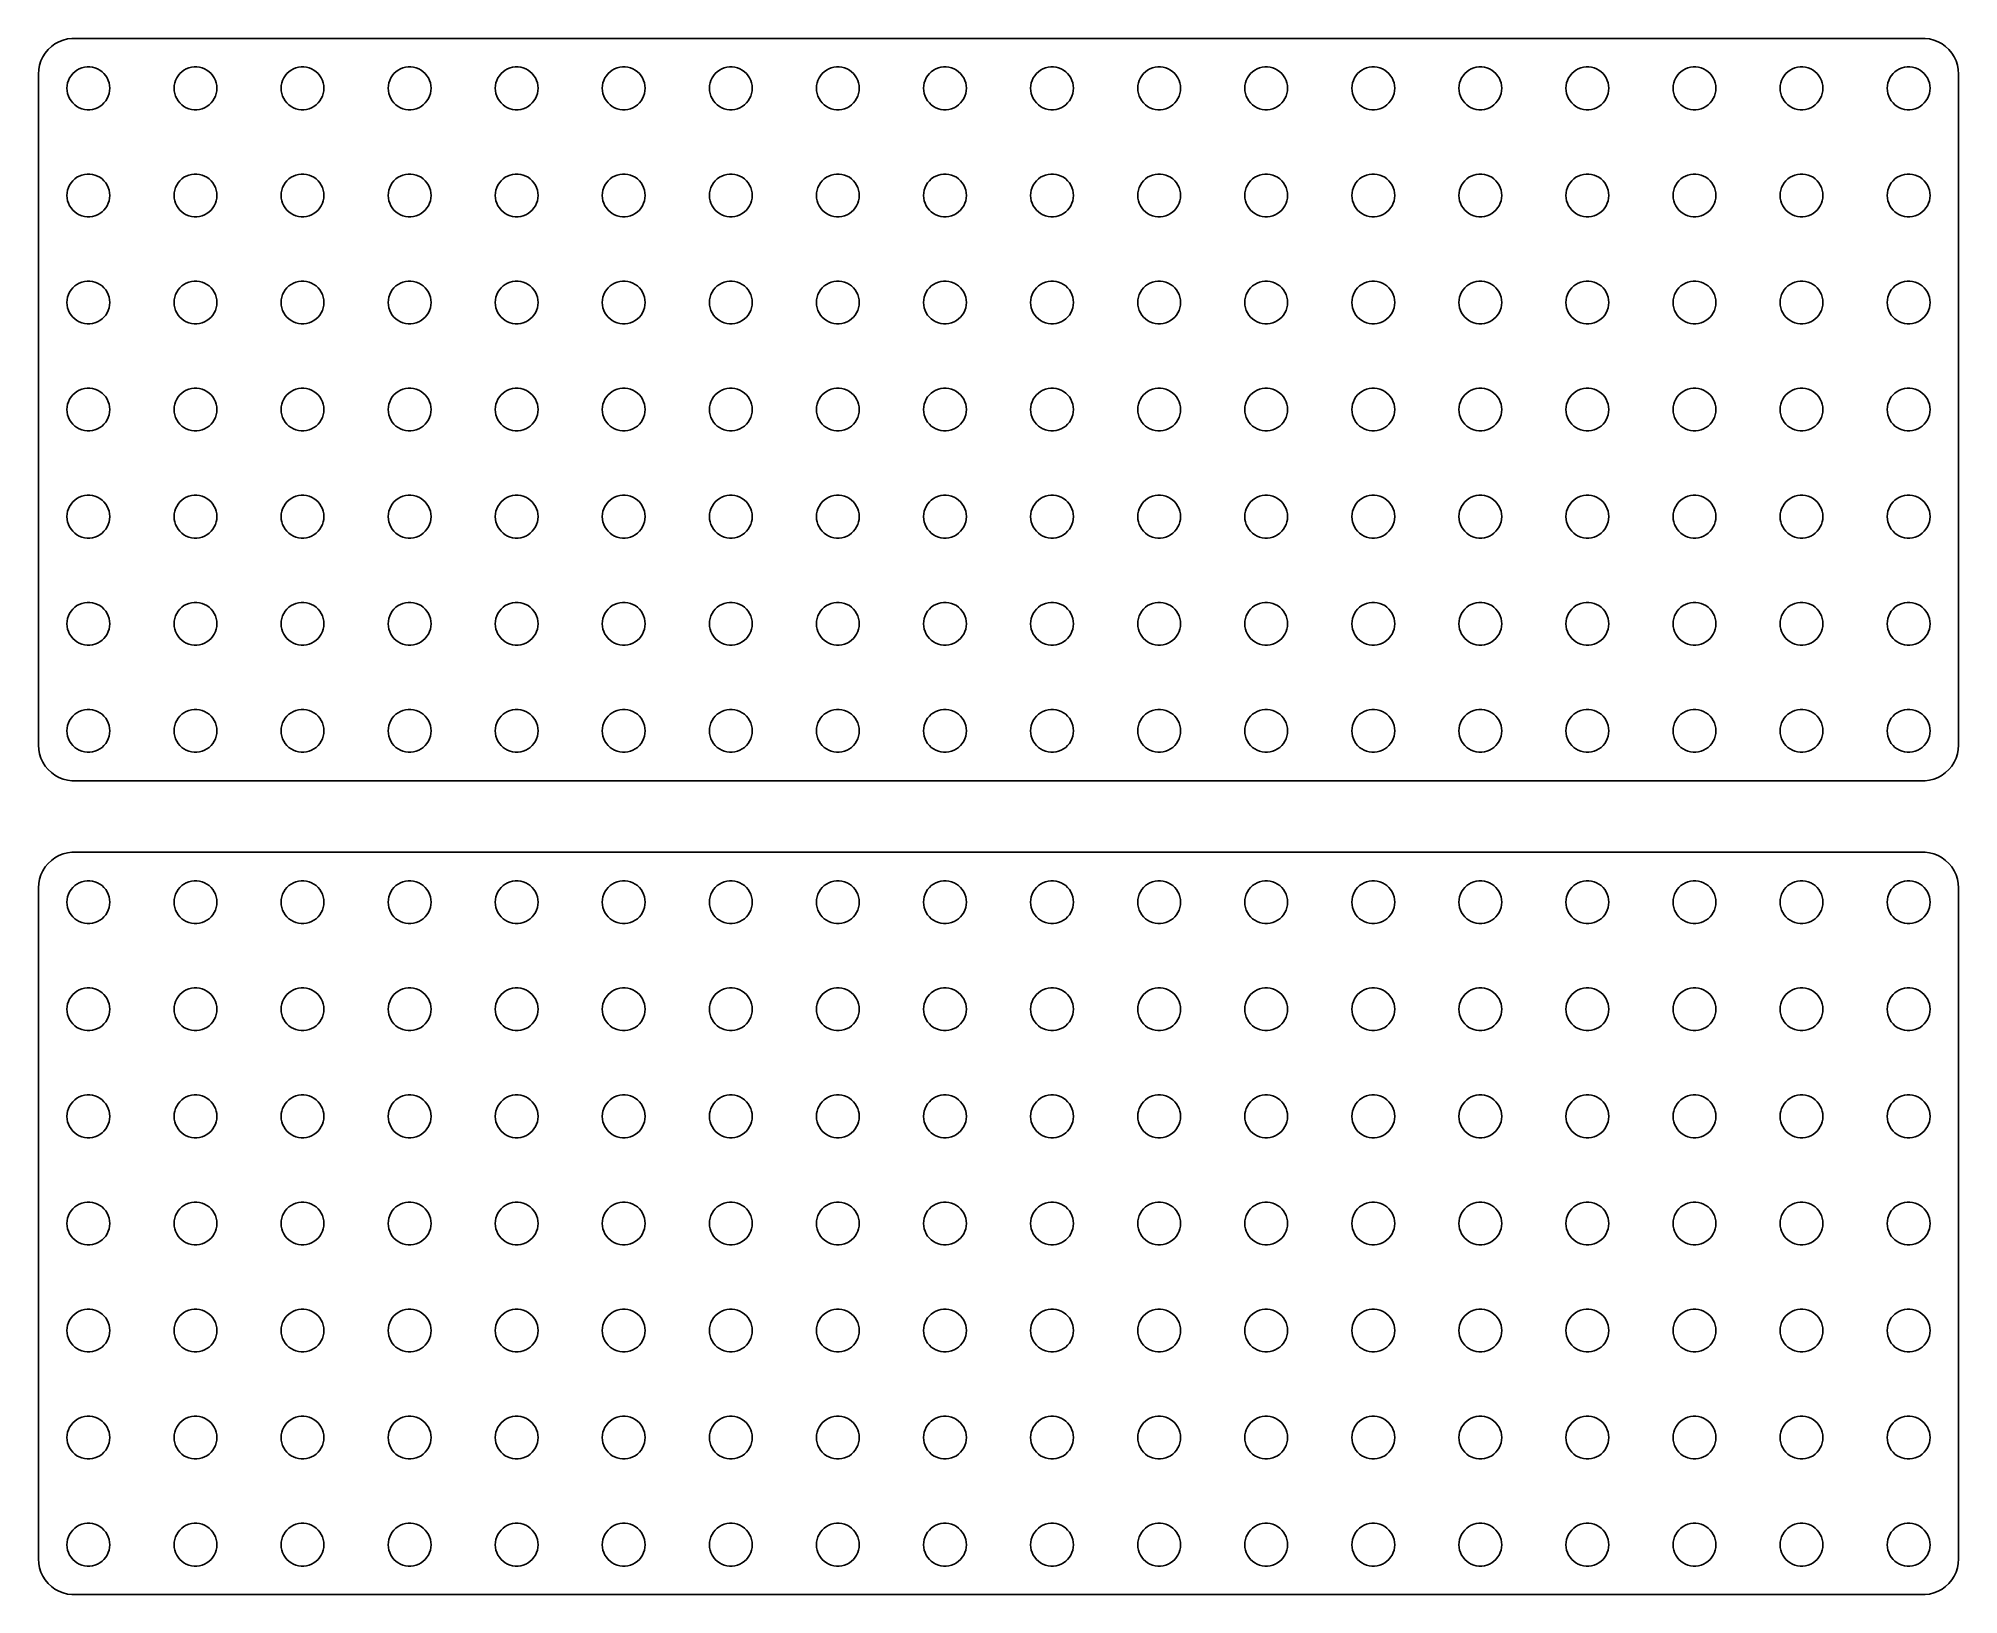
# Model space of a CAD drawing. Header units: metres. Extents: x -134 to 134, y 62 to 280.
import ezdxf

# ---------------------------------------------------------------- set-up
doc = ezdxf.new("R2010")
doc.units = ezdxf.units.M

msp = doc.modelspace()

# ---------------------------------------------------------------- linework, layer by layer
for p, q in [((-130.437, 279.911), (-131.045, 279.755)), ((-129.814, 279.99), (-130.437, 279.911)), ((129.814, 279.99), (-129.814, 279.99)), ((130.437, 279.911), (129.814, 279.99)), ((131.045, 279.755), (130.437, 279.911)), ((-133.882, 277.409), (-134.149, 276.841)), ((-133.545, 277.939), (-133.882, 277.409)), ((-133.145, 278.423), (-133.545, 277.939)), ((-132.687, 278.853), (-133.145, 278.423)), ((-132.179, 279.222), (-132.687, 278.853)), ((-131.629, 279.524), (-132.179, 279.222)), ((-131.045, 279.755), (-131.629, 279.524)), ((131.629, 279.524), (131.045, 279.755)), ((132.179, 279.222), (131.629, 279.524)), ((132.687, 278.853), (132.179, 279.222)), ((133.145, 278.423), (132.687, 278.853)), ((133.545, 277.939), (133.145, 278.423)), ((133.882, 277.409), (133.545, 277.939)), ((134.149, 276.841), (133.882, 277.409)), ((-134.461, 275.627), (-134.5, 275)), ((-134.5, 275), (-134.5, 181)), ((-134.343, 276.243), (-134.461, 275.627)), ((-134.149, 276.841), (-134.343, 276.243)), ((-130.289, 274.104), (-130.129, 274.445)), ((-130.129, 274.445), (-129.927, 274.763)), ((-129.927, 274.763), (-129.687, 275.054)), ((-129.687, 275.054), (-129.412, 275.312)), ((-129.412, 275.312), (-129.107, 275.533)), ((-129.107, 275.533), (-128.777, 275.714)), ((-128.777, 275.714), (-128.427, 275.853)), ((-128.427, 275.853), (-128.062, 275.947)), ((-128.062, 275.947), (-127.688, 275.994)), ((-127.688, 275.994), (-127.312, 275.994)), ((-127.312, 275.994), (-126.938, 275.947)), ((-126.938, 275.947), (-126.573, 275.853)), ((-126.573, 275.853), (-126.223, 275.714)), ((-126.223, 275.714), (-125.893, 275.533)), ((-125.893, 275.533), (-125.588, 275.312)), ((-125.588, 275.312), (-125.313, 275.054)), ((-125.313, 275.054), (-125.073, 274.763)), ((-125.073, 274.763), (-124.871, 274.445)), ((-124.871, 274.445), (-124.711, 274.104)), ((-115.289, 274.104), (-115.129, 274.445)), ((-115.129, 274.445), (-114.927, 274.763)), ((-114.927, 274.763), (-114.687, 275.054)), ((-114.687, 275.054), (-114.412, 275.312)), ((-114.412, 275.312), (-114.107, 275.533)), ((-114.107, 275.533), (-113.777, 275.714)), ((-113.777, 275.714), (-113.427, 275.853)), ((-113.427, 275.853), (-113.062, 275.947)), ((-113.062, 275.947), (-112.688, 275.994)), ((-112.688, 275.994), (-112.312, 275.994)), ((-112.312, 275.994), (-111.938, 275.947)), ((-111.938, 275.947), (-111.573, 275.853)), ((-111.573, 275.853), (-111.223, 275.714)), ((-111.223, 275.714), (-110.893, 275.533)), ((-110.893, 275.533), (-110.588, 275.312)), ((-110.588, 275.312), (-110.313, 275.054)), ((-110.313, 275.054), (-110.073, 274.763)), ((-110.073, 274.763), (-109.871, 274.445)), ((-109.871, 274.445), (-109.711, 274.104)), ((-100.289, 274.104), (-100.129, 274.445)), ((-100.129, 274.445), (-99.927, 274.763)), ((-99.927, 274.763), (-99.6869, 275.054)), ((-99.6869, 275.054), (-99.4123, 275.312)), ((-99.4123, 275.312), (-99.1075, 275.533)), ((-99.1075, 275.533), (-98.7773, 275.714)), ((-98.7773, 275.714), (-98.427, 275.853)), ((-98.427, 275.853), (-98.0621, 275.947)), ((-98.0621, 275.947), (-97.6884, 275.994)), ((-97.6884, 275.994), (-97.3116, 275.994)), ((-97.3116, 275.994), (-96.9379, 275.947)), ((-96.9379, 275.947), (-96.573, 275.853)), ((-96.573, 275.853), (-96.2227, 275.714)), ((-96.2227, 275.714), (-95.8925, 275.533)), ((-95.8925, 275.533), (-95.5877, 275.312)), ((-95.5877, 275.312), (-95.3131, 275.054)), ((-95.3131, 275.054), (-95.073, 274.763)), ((-95.073, 274.763), (-94.8711, 274.445)), ((-94.8711, 274.445), (-94.7107, 274.104)), ((-85.2893, 274.104), (-85.1289, 274.445)), ((-85.1289, 274.445), (-84.927, 274.763)), ((-84.927, 274.763), (-84.6869, 275.054)), ((-84.6869, 275.054), (-84.4123, 275.312)), ((-84.4123, 275.312), (-84.1075, 275.533)), ((-84.1075, 275.533), (-83.7773, 275.714)), ((-83.7773, 275.714), (-83.427, 275.853)), ((-83.427, 275.853), (-83.0621, 275.947)), ((-83.0621, 275.947), (-82.6884, 275.994)), ((-82.6884, 275.994), (-82.3116, 275.994)), ((-82.3116, 275.994), (-81.9379, 275.947)), ((-81.9379, 275.947), (-81.573, 275.853)), ((-81.573, 275.853), (-81.2227, 275.714)), ((-81.2227, 275.714), (-80.8925, 275.533)), ((-80.8925, 275.533), (-80.5877, 275.312)), ((-80.5877, 275.312), (-80.3131, 275.054)), ((-80.3131, 275.054), (-80.073, 274.763)), ((-80.073, 274.763), (-79.8711, 274.445)), ((-79.8711, 274.445), (-79.7107, 274.104)), ((-70.2893, 274.104), (-70.1289, 274.445)), ((-70.1289, 274.445), (-69.927, 274.763)), ((-69.927, 274.763), (-69.6869, 275.054)), ((-69.6869, 275.054), (-69.4123, 275.312)), ((-69.4123, 275.312), (-69.1075, 275.533)), ((-69.1075, 275.533), (-68.7773, 275.714)), ((-68.7773, 275.714), (-68.427, 275.853)), ((-68.427, 275.853), (-68.0621, 275.947)), ((-68.0621, 275.947), (-67.6884, 275.994)), ((-67.6884, 275.994), (-67.3116, 275.994)), ((-67.3116, 275.994), (-66.9379, 275.947)), ((-66.9379, 275.947), (-66.573, 275.853)), ((-66.573, 275.853), (-66.2227, 275.714)), ((-66.2227, 275.714), (-65.8925, 275.533)), ((-65.8925, 275.533), (-65.5877, 275.312)), ((-65.5877, 275.312), (-65.3131, 275.054)), ((-65.3131, 275.054), (-65.073, 274.763)), ((-65.073, 274.763), (-64.8711, 274.445)), ((-64.8711, 274.445), (-64.7107, 274.104)), ((-55.2893, 274.104), (-55.1289, 274.445)), ((-55.1289, 274.445), (-54.927, 274.763)), ((-54.927, 274.763), (-54.6869, 275.054)), ((-54.6869, 275.054), (-54.4123, 275.312)), ((-54.4123, 275.312), (-54.1075, 275.533)), ((-54.1075, 275.533), (-53.7773, 275.714)), ((-53.7773, 275.714), (-53.427, 275.853)), ((-53.427, 275.853), (-53.0621, 275.947)), ((-53.0621, 275.947), (-52.6884, 275.994)), ((-52.6884, 275.994), (-52.3116, 275.994)), ((-52.3116, 275.994), (-51.9379, 275.947)), ((-51.9379, 275.947), (-51.5729, 275.853)), ((-51.5729, 275.853), (-51.2227, 275.714)), ((-51.2227, 275.714), (-50.8925, 275.533)), ((-50.8925, 275.533), (-50.5877, 275.312)), ((-50.5877, 275.312), (-50.3131, 275.054)), ((-50.3131, 275.054), (-50.0729, 274.763)), ((-50.0729, 274.763), (-49.8711, 274.445)), ((-49.8711, 274.445), (-49.7107, 274.104)), ((-40.2893, 274.104), (-40.1289, 274.445)), ((-40.1289, 274.445), (-39.927, 274.763)), ((-39.927, 274.763), (-39.6869, 275.054)), ((-39.6869, 275.054), (-39.4123, 275.312)), ((-39.4123, 275.312), (-39.1075, 275.533)), ((-39.1075, 275.533), (-38.7773, 275.714)), ((-38.7773, 275.714), (-38.427, 275.853)), ((-38.427, 275.853), (-38.0621, 275.947)), ((-38.0621, 275.947), (-37.6884, 275.994)), ((-37.6884, 275.994), (-37.3116, 275.994)), ((-37.3116, 275.994), (-36.9379, 275.947)), ((-36.9379, 275.947), (-36.5729, 275.853)), ((-36.5729, 275.853), (-36.2227, 275.714)), ((-36.2227, 275.714), (-35.8925, 275.533)), ((-35.8925, 275.533), (-35.5877, 275.312)), ((-35.5877, 275.312), (-35.3131, 275.054)), ((-35.3131, 275.054), (-35.0729, 274.763)), ((-35.0729, 274.763), (-34.8711, 274.445)), ((-34.8711, 274.445), (-34.7107, 274.104)), ((-25.2893, 274.104), (-25.1289, 274.445)), ((-25.1289, 274.445), (-24.927, 274.763)), ((-24.927, 274.763), (-24.6869, 275.054)), ((-24.6869, 275.054), (-24.4123, 275.312)), ((-24.4123, 275.312), (-24.1075, 275.533)), ((-24.1075, 275.533), (-23.7773, 275.714)), ((-23.7773, 275.714), (-23.427, 275.853)), ((-23.427, 275.853), (-23.0621, 275.947)), ((-23.0621, 275.947), (-22.6884, 275.994)), ((-22.6884, 275.994), (-22.3116, 275.994)), ((-22.3116, 275.994), (-21.9379, 275.947)), ((-21.9379, 275.947), (-21.5729, 275.853)), ((-21.5729, 275.853), (-21.2227, 275.714)), ((-21.2227, 275.714), (-20.8925, 275.533)), ((-20.8925, 275.533), (-20.5877, 275.312)), ((-20.5877, 275.312), (-20.3131, 275.054)), ((-20.3131, 275.054), (-20.0729, 274.763)), ((-20.0729, 274.763), (-19.8711, 274.445)), ((-19.8711, 274.445), (-19.7107, 274.104)), ((-10.2893, 274.104), (-10.1289, 274.445)), ((-10.1289, 274.445), (-9.92705, 274.763)), ((-9.92705, 274.763), (-9.6869, 275.054)), ((-9.6869, 275.054), (-9.41226, 275.312)), ((-9.41226, 275.312), (-9.10747, 275.533)), ((-9.10747, 275.533), (-8.77733, 275.714)), ((-8.77733, 275.714), (-8.42705, 275.853)), ((-8.42705, 275.853), (-8.06213, 275.947)), ((-8.06213, 275.947), (-7.68837, 275.994)), ((-7.68837, 275.994), (-7.31161, 275.994)), ((-7.31161, 275.994), (-6.93785, 275.947)), ((-6.93785, 275.947), (-6.57294, 275.853)), ((-6.57294, 275.853), (-6.22266, 275.714)), ((-6.22266, 275.714), (-5.89252, 275.533)), ((-5.89252, 275.533), (-5.58772, 275.312)), ((-5.58772, 275.312), (-5.31308, 275.054)), ((-5.31308, 275.054), (-5.07294, 274.763)), ((-5.07294, 274.763), (-4.87108, 274.445)), ((-4.87108, 274.445), (-4.71066, 274.104)), ((4.71066, 274.104), (4.87108, 274.445)), ((4.87108, 274.445), (5.07294, 274.763)), ((5.07294, 274.763), (5.31308, 275.054)), ((5.31308, 275.054), (5.58772, 275.312)), ((5.58772, 275.312), (5.89252, 275.533)), ((5.89252, 275.533), (6.22266, 275.714)), ((6.22266, 275.714), (6.57294, 275.853)), ((6.57294, 275.853), (6.93785, 275.947)), ((6.93785, 275.947), (7.31161, 275.994)), ((7.31161, 275.994), (7.68837, 275.994)), ((7.68837, 275.994), (8.06213, 275.947)), ((8.06213, 275.947), (8.42705, 275.853)), ((8.42705, 275.853), (8.77733, 275.714)), ((8.77733, 275.714), (9.10747, 275.533)), ((9.10747, 275.533), (9.41226, 275.312)), ((9.41226, 275.312), (9.6869, 275.054)), ((9.6869, 275.054), (9.92705, 274.763)), ((9.92705, 274.763), (10.1289, 274.445)), ((10.1289, 274.445), (10.2893, 274.104)), ((19.7107, 274.104), (19.8711, 274.445)), ((19.8711, 274.445), (20.0729, 274.763)), ((20.0729, 274.763), (20.3131, 275.054)), ((20.3131, 275.054), (20.5877, 275.312)), ((20.5877, 275.312), (20.8925, 275.533)), ((20.8925, 275.533), (21.2227, 275.714)), ((21.2227, 275.714), (21.5729, 275.853)), ((21.5729, 275.853), (21.9379, 275.947)), ((21.9379, 275.947), (22.3116, 275.994)), ((22.3116, 275.994), (22.6884, 275.994)), ((22.6884, 275.994), (23.0621, 275.947)), ((23.0621, 275.947), (23.427, 275.853)), ((23.427, 275.853), (23.7773, 275.714)), ((23.7773, 275.714), (24.1075, 275.533)), ((24.1075, 275.533), (24.4123, 275.312)), ((24.4123, 275.312), (24.6869, 275.054)), ((24.6869, 275.054), (24.927, 274.763)), ((24.927, 274.763), (25.1289, 274.445)), ((25.1289, 274.445), (25.2893, 274.104)), ((34.7107, 274.104), (34.8711, 274.445)), ((34.8711, 274.445), (35.0729, 274.763)), ((35.0729, 274.763), (35.3131, 275.054)), ((35.3131, 275.054), (35.5877, 275.312)), ((35.5877, 275.312), (35.8925, 275.533)), ((35.8925, 275.533), (36.2227, 275.714)), ((36.2227, 275.714), (36.5729, 275.853)), ((36.5729, 275.853), (36.9379, 275.947)), ((36.9379, 275.947), (37.3116, 275.994)), ((37.3116, 275.994), (37.6884, 275.994)), ((37.6884, 275.994), (38.0621, 275.947)), ((38.0621, 275.947), (38.427, 275.853)), ((38.427, 275.853), (38.7773, 275.714)), ((38.7773, 275.714), (39.1075, 275.533)), ((39.1075, 275.533), (39.4123, 275.312)), ((39.4123, 275.312), (39.6869, 275.054)), ((39.6869, 275.054), (39.927, 274.763)), ((39.927, 274.763), (40.1289, 274.445)), ((40.1289, 274.445), (40.2893, 274.104)), ((49.7107, 274.104), (49.8711, 274.445)), ((49.8711, 274.445), (50.0729, 274.763)), ((50.0729, 274.763), (50.3131, 275.054)), ((50.3131, 275.054), (50.5877, 275.312)), ((50.5877, 275.312), (50.8925, 275.533)), ((50.8925, 275.533), (51.2227, 275.714)), ((51.2227, 275.714), (51.5729, 275.853)), ((51.5729, 275.853), (51.9379, 275.947)), ((51.9379, 275.947), (52.3116, 275.994)), ((52.3116, 275.994), (52.6884, 275.994)), ((52.6884, 275.994), (53.0621, 275.947)), ((53.0621, 275.947), (53.427, 275.853)), ((53.427, 275.853), (53.7773, 275.714)), ((53.7773, 275.714), (54.1075, 275.533)), ((54.1075, 275.533), (54.4123, 275.312)), ((54.4123, 275.312), (54.6869, 275.054)), ((54.6869, 275.054), (54.927, 274.763)), ((54.927, 274.763), (55.1289, 274.445)), ((55.1289, 274.445), (55.2893, 274.104)), ((64.7107, 274.104), (64.8711, 274.445)), ((64.8711, 274.445), (65.073, 274.763)), ((65.073, 274.763), (65.3131, 275.054)), ((65.3131, 275.054), (65.5877, 275.312)), ((65.5877, 275.312), (65.8925, 275.533)), ((65.8925, 275.533), (66.2227, 275.714)), ((66.2227, 275.714), (66.573, 275.853)), ((66.573, 275.853), (66.9379, 275.947)), ((66.9379, 275.947), (67.3116, 275.994)), ((67.3116, 275.994), (67.6884, 275.994)), ((67.6884, 275.994), (68.0621, 275.947)), ((68.0621, 275.947), (68.427, 275.853)), ((68.427, 275.853), (68.7773, 275.714)), ((68.7773, 275.714), (69.1075, 275.533)), ((69.1075, 275.533), (69.4123, 275.312)), ((69.4123, 275.312), (69.6869, 275.054)), ((69.6869, 275.054), (69.927, 274.763)), ((69.927, 274.763), (70.1289, 274.445)), ((70.1289, 274.445), (70.2893, 274.104)), ((79.7107, 274.104), (79.8711, 274.445)), ((79.8711, 274.445), (80.073, 274.763)), ((80.073, 274.763), (80.3131, 275.054)), ((80.3131, 275.054), (80.5877, 275.312)), ((80.5877, 275.312), (80.8925, 275.533)), ((80.8925, 275.533), (81.2227, 275.714)), ((81.2227, 275.714), (81.573, 275.853)), ((81.573, 275.853), (81.9379, 275.947)), ((81.9379, 275.947), (82.3116, 275.994)), ((82.3116, 275.994), (82.6884, 275.994)), ((82.6884, 275.994), (83.0621, 275.947)), ((83.0621, 275.947), (83.427, 275.853)), ((83.427, 275.853), (83.7773, 275.714)), ((83.7773, 275.714), (84.1075, 275.533)), ((84.1075, 275.533), (84.4123, 275.312)), ((84.4123, 275.312), (84.6869, 275.054)), ((84.6869, 275.054), (84.927, 274.763)), ((84.927, 274.763), (85.1289, 274.445)), ((85.1289, 274.445), (85.2893, 274.104)), ((94.7107, 274.104), (94.8711, 274.445)), ((94.8711, 274.445), (95.073, 274.763)), ((95.073, 274.763), (95.3131, 275.054)), ((95.3131, 275.054), (95.5877, 275.312)), ((95.5877, 275.312), (95.8925, 275.533)), ((95.8925, 275.533), (96.2227, 275.714)), ((96.2227, 275.714), (96.573, 275.853)), ((96.573, 275.853), (96.9379, 275.947)), ((96.9379, 275.947), (97.3116, 275.994)), ((97.3116, 275.994), (97.6884, 275.994)), ((97.6884, 275.994), (98.0621, 275.947)), ((98.0621, 275.947), (98.427, 275.853)), ((98.427, 275.853), (98.7773, 275.714)), ((98.7773, 275.714), (99.1075, 275.533)), ((99.1075, 275.533), (99.4123, 275.312)), ((99.4123, 275.312), (99.6869, 275.054)), ((99.6869, 275.054), (99.927, 274.763)), ((99.927, 274.763), (100.129, 274.445)), ((100.129, 274.445), (100.289, 274.104)), ((109.711, 274.104), (109.871, 274.445)), ((109.871, 274.445), (110.073, 274.763)), ((110.073, 274.763), (110.313, 275.054)), ((110.313, 275.054), (110.588, 275.312)), ((110.588, 275.312), (110.893, 275.533)), ((110.893, 275.533), (111.223, 275.714)), ((111.223, 275.714), (111.573, 275.853)), ((111.573, 275.853), (111.938, 275.947)), ((111.938, 275.947), (112.312, 275.994)), ((112.312, 275.994), (112.688, 275.994)), ((112.688, 275.994), (113.062, 275.947)), ((113.062, 275.947), (113.427, 275.853)), ((113.427, 275.853), (113.777, 275.714)), ((113.777, 275.714), (114.107, 275.533)), ((114.107, 275.533), (114.412, 275.312)), ((114.412, 275.312), (114.687, 275.054)), ((114.687, 275.054), (114.927, 274.763)), ((114.927, 274.763), (115.129, 274.445)), ((115.129, 274.445), (115.289, 274.104)), ((124.711, 274.104), (124.871, 274.445)), ((124.871, 274.445), (125.073, 274.763)), ((125.073, 274.763), (125.313, 275.054)), ((125.313, 275.054), (125.588, 275.312)), ((125.588, 275.312), (125.893, 275.533)), ((125.893, 275.533), (126.223, 275.714)), ((126.223, 275.714), (126.573, 275.853)), ((126.573, 275.853), (126.938, 275.947)), ((126.938, 275.947), (127.312, 275.994)), ((127.312, 275.994), (127.688, 275.994)), ((127.688, 275.994), (128.062, 275.947)), ((128.062, 275.947), (128.427, 275.853)), ((128.427, 275.853), (128.777, 275.714)), ((128.777, 275.714), (129.107, 275.533)), ((129.107, 275.533), (129.412, 275.312)), ((129.412, 275.312), (129.687, 275.054)), ((129.687, 275.054), (129.927, 274.763)), ((129.927, 274.763), (130.129, 274.445)), ((130.129, 274.445), (130.289, 274.104)), ((134.343, 276.243), (134.149, 276.841)), ((134.461, 275.627), (134.343, 276.243)), ((134.5, 275), (134.461, 275.627)), ((134.5, 181), (134.5, 275)), ((-130.5, 273), (-130.476, 273.376)), ((-130.476, 272.624), (-130.5, 273)), ((-130.476, 273.376), (-130.406, 273.746)), ((-130.406, 272.254), (-130.476, 272.624)), ((-130.406, 273.746), (-130.289, 274.104)), ((-130.289, 271.896), (-130.406, 272.254)), ((-130.129, 271.555), (-130.289, 271.896)), ((-124.711, 271.896), (-124.871, 271.555)), ((-124.711, 274.104), (-124.594, 273.746)), ((-124.594, 272.254), (-124.711, 271.896)), ((-124.594, 273.746), (-124.524, 273.376)), ((-124.524, 272.624), (-124.594, 272.254)), ((-124.524, 273.376), (-124.5, 273)), ((-124.5, 273), (-124.524, 272.624)), ((-115.5, 273), (-115.476, 273.376)), ((-115.476, 272.624), (-115.5, 273)), ((-115.476, 273.376), (-115.406, 273.746)), ((-115.406, 272.254), (-115.476, 272.624)), ((-115.406, 273.746), (-115.289, 274.104)), ((-115.289, 271.896), (-115.406, 272.254)), ((-115.129, 271.555), (-115.289, 271.896)), ((-109.711, 271.896), (-109.871, 271.555)), ((-109.711, 274.104), (-109.594, 273.746)), ((-109.594, 272.254), (-109.711, 271.896)), ((-109.594, 273.746), (-109.524, 273.376)), ((-109.524, 272.624), (-109.594, 272.254)), ((-109.524, 273.376), (-109.5, 273)), ((-109.5, 273), (-109.524, 272.624)), ((-100.5, 273), (-100.476, 273.376)), ((-100.476, 272.624), (-100.5, 273)), ((-100.476, 273.376), (-100.406, 273.746)), ((-100.406, 272.254), (-100.476, 272.624)), ((-100.406, 273.746), (-100.289, 274.104)), ((-100.289, 271.896), (-100.406, 272.254)), ((-100.129, 271.555), (-100.289, 271.896)), ((-94.7107, 271.896), (-94.8711, 271.555)), ((-94.7107, 274.104), (-94.5943, 273.746)), ((-94.5943, 272.254), (-94.7107, 271.896)), ((-94.5943, 273.746), (-94.5237, 273.376)), ((-94.5237, 272.624), (-94.5943, 272.254)), ((-94.5237, 273.376), (-94.5, 273)), ((-94.5, 273), (-94.5237, 272.624)), ((-85.5, 273), (-85.4763, 273.376)), ((-85.4763, 272.624), (-85.5, 273)), ((-85.4763, 273.376), (-85.4057, 273.746)), ((-85.4057, 272.254), (-85.4763, 272.624)), ((-85.4057, 273.746), (-85.2893, 274.104)), ((-85.2893, 271.896), (-85.4057, 272.254)), ((-85.1289, 271.555), (-85.2893, 271.896)), ((-79.7107, 271.896), (-79.8711, 271.555)), ((-79.7107, 274.104), (-79.5943, 273.746)), ((-79.5943, 272.254), (-79.7107, 271.896)), ((-79.5943, 273.746), (-79.5237, 273.376)), ((-79.5237, 272.624), (-79.5943, 272.254)), ((-79.5237, 273.376), (-79.5, 273)), ((-79.5, 273), (-79.5237, 272.624)), ((-70.5, 273), (-70.4763, 273.376)), ((-70.4763, 272.624), (-70.5, 273)), ((-70.4763, 273.376), (-70.4057, 273.746)), ((-70.4057, 272.254), (-70.4763, 272.624)), ((-70.4057, 273.746), (-70.2893, 274.104)), ((-70.2893, 271.896), (-70.4057, 272.254)), ((-70.1289, 271.555), (-70.2893, 271.896)), ((-64.7107, 271.896), (-64.8711, 271.555)), ((-64.7107, 274.104), (-64.5943, 273.746)), ((-64.5943, 272.254), (-64.7107, 271.896)), ((-64.5943, 273.746), (-64.5237, 273.376)), ((-64.5237, 272.624), (-64.5943, 272.254)), ((-64.5237, 273.376), (-64.5, 273)), ((-64.5, 273), (-64.5237, 272.624)), ((-55.5, 273), (-55.4763, 273.376)), ((-55.4763, 272.624), (-55.5, 273)), ((-55.4763, 273.376), (-55.4057, 273.746)), ((-55.4057, 272.254), (-55.4763, 272.624)), ((-55.4057, 273.746), (-55.2893, 274.104)), ((-55.2893, 271.896), (-55.4057, 272.254)), ((-55.1289, 271.555), (-55.2893, 271.896)), ((-49.7107, 271.896), (-49.8711, 271.555)), ((-49.7107, 274.104), (-49.5942, 273.746)), ((-49.5942, 272.254), (-49.7107, 271.896)), ((-49.5942, 273.746), (-49.5237, 273.376)), ((-49.5237, 272.624), (-49.5942, 272.254)), ((-49.5237, 273.376), (-49.5, 273)), ((-49.5, 273), (-49.5237, 272.624)), ((-40.5, 273), (-40.4763, 273.376)), ((-40.4763, 272.624), (-40.5, 273)), ((-40.4763, 273.376), (-40.4057, 273.746)), ((-40.4057, 272.254), (-40.4763, 272.624)), ((-40.4057, 273.746), (-40.2893, 274.104)), ((-40.2893, 271.896), (-40.4057, 272.254)), ((-40.1289, 271.555), (-40.2893, 271.896)), ((-34.7107, 271.896), (-34.8711, 271.555)), ((-34.7107, 274.104), (-34.5942, 273.746)), ((-34.5942, 272.254), (-34.7107, 271.896)), ((-34.5942, 273.746), (-34.5237, 273.376)), ((-34.5237, 272.624), (-34.5942, 272.254)), ((-34.5237, 273.376), (-34.5, 273)), ((-34.5, 273), (-34.5237, 272.624)), ((-25.5, 273), (-25.4763, 273.376)), ((-25.4763, 272.624), (-25.5, 273)), ((-25.4763, 273.376), (-25.4057, 273.746)), ((-25.4057, 272.254), (-25.4763, 272.624)), ((-25.4057, 273.746), (-25.2893, 274.104)), ((-25.2893, 271.896), (-25.4057, 272.254)), ((-25.1289, 271.555), (-25.2893, 271.896)), ((-19.7107, 271.896), (-19.8711, 271.555)), ((-19.7107, 274.104), (-19.5942, 273.746)), ((-19.5942, 272.254), (-19.7107, 271.896)), ((-19.5942, 273.746), (-19.5237, 273.376)), ((-19.5237, 272.624), (-19.5942, 272.254)), ((-19.5237, 273.376), (-19.5, 273)), ((-19.5, 273), (-19.5237, 272.624)), ((-10.5, 273), (-10.4763, 273.376)), ((-10.4763, 272.624), (-10.5, 273)), ((-10.4763, 273.376), (-10.4057, 273.746)), ((-10.4057, 272.254), (-10.4763, 272.624)), ((-10.4057, 273.746), (-10.2893, 274.104)), ((-10.2893, 271.896), (-10.4057, 272.254)), ((-10.1289, 271.555), (-10.2893, 271.896)), ((-4.71066, 271.896), (-4.87108, 271.555)), ((-4.71066, 274.104), (-4.59424, 273.746)), ((-4.59424, 272.254), (-4.71066, 271.896)), ((-4.59424, 273.746), (-4.52365, 273.376)), ((-4.52365, 272.624), (-4.59424, 272.254)), ((-4.52365, 273.376), (-4.5, 273)), ((-4.5, 273), (-4.52365, 272.624)), ((4.5, 273), (4.52365, 273.376)), ((4.52365, 272.624), (4.5, 273)), ((4.52365, 273.376), (4.59424, 273.746)), ((4.59424, 272.254), (4.52365, 272.624)), ((4.59424, 273.746), (4.71066, 274.104)), ((4.71066, 271.896), (4.59424, 272.254)), ((4.87108, 271.555), (4.71066, 271.896)), ((10.2893, 271.896), (10.1289, 271.555)), ((10.2893, 274.104), (10.4057, 273.746)), ((10.4057, 272.254), (10.2893, 271.896)), ((10.4057, 273.746), (10.4763, 273.376)), ((10.4763, 272.624), (10.4057, 272.254)), ((10.4763, 273.376), (10.5, 273)), ((10.5, 273), (10.4763, 272.624)), ((19.5, 273), (19.5237, 273.376)), ((19.5237, 272.624), (19.5, 273)), ((19.5237, 273.376), (19.5942, 273.746)), ((19.5942, 272.254), (19.5237, 272.624)), ((19.5942, 273.746), (19.7107, 274.104)), ((19.7107, 271.896), (19.5942, 272.254)), ((19.8711, 271.555), (19.7107, 271.896)), ((25.2893, 271.896), (25.1289, 271.555)), ((25.2893, 274.104), (25.4057, 273.746)), ((25.4057, 272.254), (25.2893, 271.896)), ((25.4057, 273.746), (25.4763, 273.376)), ((25.4763, 272.624), (25.4057, 272.254)), ((25.4763, 273.376), (25.5, 273)), ((25.5, 273), (25.4763, 272.624)), ((34.5, 273), (34.5237, 273.376)), ((34.5237, 272.624), (34.5, 273)), ((34.5237, 273.376), (34.5942, 273.746)), ((34.5942, 272.254), (34.5237, 272.624)), ((34.5942, 273.746), (34.7107, 274.104)), ((34.7107, 271.896), (34.5942, 272.254)), ((34.8711, 271.555), (34.7107, 271.896)), ((40.2893, 271.896), (40.1289, 271.555)), ((40.2893, 274.104), (40.4057, 273.746)), ((40.4057, 272.254), (40.2893, 271.896)), ((40.4057, 273.746), (40.4763, 273.376)), ((40.4763, 272.624), (40.4057, 272.254)), ((40.4763, 273.376), (40.5, 273)), ((40.5, 273), (40.4763, 272.624)), ((49.5, 273), (49.5237, 273.376)), ((49.5237, 272.624), (49.5, 273)), ((49.5237, 273.376), (49.5942, 273.746)), ((49.5942, 272.254), (49.5237, 272.624)), ((49.5942, 273.746), (49.7107, 274.104)), ((49.7107, 271.896), (49.5942, 272.254)), ((49.8711, 271.555), (49.7107, 271.896)), ((55.2893, 271.896), (55.1289, 271.555)), ((55.2893, 274.104), (55.4057, 273.746)), ((55.4057, 272.254), (55.2893, 271.896)), ((55.4057, 273.746), (55.4763, 273.376)), ((55.4763, 272.624), (55.4057, 272.254)), ((55.4763, 273.376), (55.5, 273)), ((55.5, 273), (55.4763, 272.624)), ((64.5, 273), (64.5237, 273.376)), ((64.5237, 272.624), (64.5, 273)), ((64.5237, 273.376), (64.5943, 273.746)), ((64.5943, 272.254), (64.5237, 272.624)), ((64.5943, 273.746), (64.7107, 274.104)), ((64.7107, 271.896), (64.5943, 272.254)), ((64.8711, 271.555), (64.7107, 271.896)), ((70.2893, 271.896), (70.1289, 271.555)), ((70.2893, 274.104), (70.4057, 273.746)), ((70.4057, 272.254), (70.2893, 271.896)), ((70.4057, 273.746), (70.4763, 273.376)), ((70.4763, 272.624), (70.4057, 272.254)), ((70.4763, 273.376), (70.5, 273)), ((70.5, 273), (70.4763, 272.624)), ((79.5, 273), (79.5237, 273.376)), ((79.5237, 272.624), (79.5, 273)), ((79.5237, 273.376), (79.5943, 273.746)), ((79.5943, 272.254), (79.5237, 272.624)), ((79.5943, 273.746), (79.7107, 274.104)), ((79.7107, 271.896), (79.5943, 272.254)), ((79.8711, 271.555), (79.7107, 271.896)), ((85.2893, 271.896), (85.1289, 271.555)), ((85.2893, 274.104), (85.4057, 273.746)), ((85.4057, 272.254), (85.2893, 271.896)), ((85.4057, 273.746), (85.4763, 273.376)), ((85.4763, 272.624), (85.4057, 272.254)), ((85.4763, 273.376), (85.5, 273)), ((85.5, 273), (85.4763, 272.624)), ((94.5, 273), (94.5237, 273.376)), ((94.5237, 272.624), (94.5, 273)), ((94.5237, 273.376), (94.5943, 273.746)), ((94.5943, 272.254), (94.5237, 272.624)), ((94.5943, 273.746), (94.7107, 274.104)), ((94.7107, 271.896), (94.5943, 272.254)), ((94.8711, 271.555), (94.7107, 271.896)), ((100.289, 271.896), (100.129, 271.555)), ((100.289, 274.104), (100.406, 273.746)), ((100.406, 272.254), (100.289, 271.896)), ((100.406, 273.746), (100.476, 273.376)), ((100.476, 272.624), (100.406, 272.254)), ((100.476, 273.376), (100.5, 273)), ((100.5, 273), (100.476, 272.624)), ((109.5, 273), (109.524, 273.376)), ((109.524, 272.624), (109.5, 273)), ((109.524, 273.376), (109.594, 273.746)), ((109.594, 272.254), (109.524, 272.624)), ((109.594, 273.746), (109.711, 274.104)), ((109.711, 271.896), (109.594, 272.254)), ((109.871, 271.555), (109.711, 271.896)), ((115.289, 271.896), (115.129, 271.555)), ((115.289, 274.104), (115.406, 273.746)), ((115.406, 272.254), (115.289, 271.896)), ((115.406, 273.746), (115.476, 273.376)), ((115.476, 272.624), (115.406, 272.254)), ((115.476, 273.376), (115.5, 273)), ((115.5, 273), (115.476, 272.624)), ((124.5, 273), (124.524, 273.376)), ((124.524, 272.624), (124.5, 273)), ((124.524, 273.376), (124.594, 273.746)), ((124.594, 272.254), (124.524, 272.624)), ((124.594, 273.746), (124.711, 274.104)), ((124.711, 271.896), (124.594, 272.254)), ((124.871, 271.555), (124.711, 271.896)), ((130.289, 271.896), (130.129, 271.555)), ((130.289, 274.104), (130.406, 273.746)), ((130.406, 272.254), (130.289, 271.896)), ((130.406, 273.746), (130.476, 273.376)), ((130.476, 272.624), (130.406, 272.254)), ((130.476, 273.376), (130.5, 273)), ((130.5, 273), (130.476, 272.624)), ((-129.927, 271.237), (-130.129, 271.555)), ((-129.687, 270.946), (-129.927, 271.237)), ((-129.412, 270.688), (-129.687, 270.946)), ((-129.107, 270.467), (-129.412, 270.688)), ((-128.777, 270.286), (-129.107, 270.467)), ((-128.427, 270.147), (-128.777, 270.286)), ((-128.062, 270.053), (-128.427, 270.147)), ((-127.688, 270.006), (-128.062, 270.053)), ((-127.312, 270.006), (-127.688, 270.006)), ((-126.938, 270.053), (-127.312, 270.006)), ((-126.573, 270.147), (-126.938, 270.053)), ((-126.223, 270.286), (-126.573, 270.147)), ((-125.893, 270.467), (-126.223, 270.286)), ((-125.588, 270.688), (-125.893, 270.467)), ((-125.313, 270.946), (-125.588, 270.688)), ((-125.073, 271.237), (-125.313, 270.946)), ((-124.871, 271.555), (-125.073, 271.237)), ((-114.927, 271.237), (-115.129, 271.555)), ((-114.687, 270.946), (-114.927, 271.237)), ((-114.412, 270.688), (-114.687, 270.946)), ((-114.107, 270.467), (-114.412, 270.688)), ((-113.777, 270.286), (-114.107, 270.467)), ((-113.427, 270.147), (-113.777, 270.286)), ((-113.062, 270.053), (-113.427, 270.147)), ((-112.688, 270.006), (-113.062, 270.053)), ((-112.312, 270.006), (-112.688, 270.006)), ((-111.938, 270.053), (-112.312, 270.006)), ((-111.573, 270.147), (-111.938, 270.053)), ((-111.223, 270.286), (-111.573, 270.147)), ((-110.893, 270.467), (-111.223, 270.286)), ((-110.588, 270.688), (-110.893, 270.467)), ((-110.313, 270.946), (-110.588, 270.688)), ((-110.073, 271.237), (-110.313, 270.946)), ((-109.871, 271.555), (-110.073, 271.237)), ((-99.927, 271.237), (-100.129, 271.555)), ((-99.6869, 270.946), (-99.927, 271.237)), ((-99.4123, 270.688), (-99.6869, 270.946)), ((-99.1075, 270.467), (-99.4123, 270.688)), ((-98.7773, 270.286), (-99.1075, 270.467)), ((-98.427, 270.147), (-98.7773, 270.286)), ((-98.0621, 270.053), (-98.427, 270.147)), ((-97.6884, 270.006), (-98.0621, 270.053)), ((-97.3116, 270.006), (-97.6884, 270.006)), ((-96.9379, 270.053), (-97.3116, 270.006)), ((-96.573, 270.147), (-96.9379, 270.053)), ((-96.2227, 270.286), (-96.573, 270.147)), ((-95.8925, 270.467), (-96.2227, 270.286)), ((-95.5877, 270.688), (-95.8925, 270.467)), ((-95.3131, 270.946), (-95.5877, 270.688)), ((-95.073, 271.237), (-95.3131, 270.946)), ((-94.8711, 271.555), (-95.073, 271.237)), ((-84.927, 271.237), (-85.1289, 271.555)), ((-84.6869, 270.946), (-84.927, 271.237)), ((-84.4123, 270.688), (-84.6869, 270.946)), ((-84.1075, 270.467), (-84.4123, 270.688)), ((-83.7773, 270.286), (-84.1075, 270.467)), ((-83.427, 270.147), (-83.7773, 270.286)), ((-83.0621, 270.053), (-83.427, 270.147)), ((-82.6884, 270.006), (-83.0621, 270.053)), ((-82.3116, 270.006), (-82.6884, 270.006)), ((-81.9379, 270.053), (-82.3116, 270.006)), ((-81.573, 270.147), (-81.9379, 270.053)), ((-81.2227, 270.286), (-81.573, 270.147)), ((-80.8925, 270.467), (-81.2227, 270.286)), ((-80.5877, 270.688), (-80.8925, 270.467)), ((-80.3131, 270.946), (-80.5877, 270.688)), ((-80.073, 271.237), (-80.3131, 270.946)), ((-79.8711, 271.555), (-80.073, 271.237)), ((-69.927, 271.237), (-70.1289, 271.555)), ((-69.6869, 270.946), (-69.927, 271.237)), ((-69.4123, 270.688), (-69.6869, 270.946)), ((-69.1075, 270.467), (-69.4123, 270.688)), ((-68.7773, 270.286), (-69.1075, 270.467)), ((-68.427, 270.147), (-68.7773, 270.286)), ((-68.0621, 270.053), (-68.427, 270.147)), ((-67.6884, 270.006), (-68.0621, 270.053)), ((-67.3116, 270.006), (-67.6884, 270.006)), ((-66.9379, 270.053), (-67.3116, 270.006)), ((-66.573, 270.147), (-66.9379, 270.053)), ((-66.2227, 270.286), (-66.573, 270.147)), ((-65.8925, 270.467), (-66.2227, 270.286)), ((-65.5877, 270.688), (-65.8925, 270.467)), ((-65.3131, 270.946), (-65.5877, 270.688)), ((-65.073, 271.237), (-65.3131, 270.946)), ((-64.8711, 271.555), (-65.073, 271.237)), ((-54.927, 271.237), (-55.1289, 271.555)), ((-54.6869, 270.946), (-54.927, 271.237)), ((-54.4123, 270.688), (-54.6869, 270.946)), ((-54.1075, 270.467), (-54.4123, 270.688)), ((-53.7773, 270.286), (-54.1075, 270.467)), ((-53.427, 270.147), (-53.7773, 270.286)), ((-53.0621, 270.053), (-53.427, 270.147)), ((-52.6884, 270.006), (-53.0621, 270.053)), ((-52.3116, 270.006), (-52.6884, 270.006)), ((-51.9379, 270.053), (-52.3116, 270.006)), ((-51.5729, 270.147), (-51.9379, 270.053)), ((-51.2227, 270.286), (-51.5729, 270.147)), ((-50.8925, 270.467), (-51.2227, 270.286)), ((-50.5877, 270.688), (-50.8925, 270.467)), ((-50.3131, 270.946), (-50.5877, 270.688)), ((-50.0729, 271.237), (-50.3131, 270.946)), ((-49.8711, 271.555), (-50.0729, 271.237)), ((-39.927, 271.237), (-40.1289, 271.555)), ((-39.6869, 270.946), (-39.927, 271.237)), ((-39.4123, 270.688), (-39.6869, 270.946)), ((-39.1075, 270.467), (-39.4123, 270.688)), ((-38.7773, 270.286), (-39.1075, 270.467)), ((-38.427, 270.147), (-38.7773, 270.286)), ((-38.0621, 270.053), (-38.427, 270.147)), ((-37.6884, 270.006), (-38.0621, 270.053)), ((-37.3116, 270.006), (-37.6884, 270.006)), ((-36.9379, 270.053), (-37.3116, 270.006)), ((-36.5729, 270.147), (-36.9379, 270.053)), ((-36.2227, 270.286), (-36.5729, 270.147)), ((-35.8925, 270.467), (-36.2227, 270.286)), ((-35.5877, 270.688), (-35.8925, 270.467)), ((-35.3131, 270.946), (-35.5877, 270.688)), ((-35.0729, 271.237), (-35.3131, 270.946)), ((-34.8711, 271.555), (-35.0729, 271.237)), ((-24.927, 271.237), (-25.1289, 271.555)), ((-24.6869, 270.946), (-24.927, 271.237)), ((-24.4123, 270.688), (-24.6869, 270.946)), ((-24.1075, 270.467), (-24.4123, 270.688)), ((-23.7773, 270.286), (-24.1075, 270.467)), ((-23.427, 270.147), (-23.7773, 270.286)), ((-23.0621, 270.053), (-23.427, 270.147)), ((-22.6884, 270.006), (-23.0621, 270.053)), ((-22.3116, 270.006), (-22.6884, 270.006)), ((-21.9379, 270.053), (-22.3116, 270.006)), ((-21.5729, 270.147), (-21.9379, 270.053)), ((-21.2227, 270.286), (-21.5729, 270.147)), ((-20.8925, 270.467), (-21.2227, 270.286)), ((-20.5877, 270.688), (-20.8925, 270.467)), ((-20.3131, 270.946), (-20.5877, 270.688)), ((-20.0729, 271.237), (-20.3131, 270.946)), ((-19.8711, 271.555), (-20.0729, 271.237)), ((-9.92705, 271.237), (-10.1289, 271.555)), ((-9.6869, 270.946), (-9.92705, 271.237)), ((-9.41226, 270.688), (-9.6869, 270.946)), ((-9.10747, 270.467), (-9.41226, 270.688)), ((-8.77733, 270.286), (-9.10747, 270.467)), ((-8.42705, 270.147), (-8.77733, 270.286)), ((-8.06213, 270.053), (-8.42705, 270.147)), ((-7.68837, 270.006), (-8.06213, 270.053)), ((-7.31161, 270.006), (-7.68837, 270.006)), ((-6.93785, 270.053), (-7.31161, 270.006)), ((-6.57294, 270.147), (-6.93785, 270.053)), ((-6.22266, 270.286), (-6.57294, 270.147)), ((-5.89252, 270.467), (-6.22266, 270.286)), ((-5.58772, 270.688), (-5.89252, 270.467)), ((-5.31308, 270.946), (-5.58772, 270.688)), ((-5.07294, 271.237), (-5.31308, 270.946)), ((-4.87108, 271.555), (-5.07294, 271.237)), ((5.07294, 271.237), (4.87108, 271.555)), ((5.31308, 270.946), (5.07294, 271.237)), ((5.58772, 270.688), (5.31308, 270.946)), ((5.89252, 270.467), (5.58772, 270.688)), ((6.22266, 270.286), (5.89252, 270.467)), ((6.57294, 270.147), (6.22266, 270.286)), ((6.93785, 270.053), (6.57294, 270.147)), ((7.31161, 270.006), (6.93785, 270.053)), ((7.68837, 270.006), (7.31161, 270.006)), ((8.06213, 270.053), (7.68837, 270.006)), ((8.42705, 270.147), (8.06213, 270.053)), ((8.77733, 270.286), (8.42705, 270.147)), ((9.10747, 270.467), (8.77733, 270.286)), ((9.41226, 270.688), (9.10747, 270.467)), ((9.6869, 270.946), (9.41226, 270.688)), ((9.92705, 271.237), (9.6869, 270.946)), ((10.1289, 271.555), (9.92705, 271.237)), ((20.0729, 271.237), (19.8711, 271.555)), ((20.3131, 270.946), (20.0729, 271.237)), ((20.5877, 270.688), (20.3131, 270.946)), ((20.8925, 270.467), (20.5877, 270.688)), ((21.2227, 270.286), (20.8925, 270.467)), ((21.5729, 270.147), (21.2227, 270.286)), ((21.9379, 270.053), (21.5729, 270.147)), ((22.3116, 270.006), (21.9379, 270.053)), ((22.6884, 270.006), (22.3116, 270.006)), ((23.0621, 270.053), (22.6884, 270.006)), ((23.427, 270.147), (23.0621, 270.053)), ((23.7773, 270.286), (23.427, 270.147)), ((24.1075, 270.467), (23.7773, 270.286)), ((24.4123, 270.688), (24.1075, 270.467)), ((24.6869, 270.946), (24.4123, 270.688)), ((24.927, 271.237), (24.6869, 270.946)), ((25.1289, 271.555), (24.927, 271.237)), ((35.0729, 271.237), (34.8711, 271.555)), ((35.3131, 270.946), (35.0729, 271.237)), ((35.5877, 270.688), (35.3131, 270.946)), ((35.8925, 270.467), (35.5877, 270.688)), ((36.2227, 270.286), (35.8925, 270.467)), ((36.5729, 270.147), (36.2227, 270.286)), ((36.9379, 270.053), (36.5729, 270.147)), ((37.3116, 270.006), (36.9379, 270.053)), ((37.6884, 270.006), (37.3116, 270.006)), ((38.0621, 270.053), (37.6884, 270.006)), ((38.427, 270.147), (38.0621, 270.053)), ((38.7773, 270.286), (38.427, 270.147)), ((39.1075, 270.467), (38.7773, 270.286)), ((39.4123, 270.688), (39.1075, 270.467)), ((39.6869, 270.946), (39.4123, 270.688)), ((39.927, 271.237), (39.6869, 270.946)), ((40.1289, 271.555), (39.927, 271.237)), ((50.0729, 271.237), (49.8711, 271.555)), ((50.3131, 270.946), (50.0729, 271.237)), ((50.5877, 270.688), (50.3131, 270.946)), ((50.8925, 270.467), (50.5877, 270.688)), ((51.2227, 270.286), (50.8925, 270.467)), ((51.5729, 270.147), (51.2227, 270.286)), ((51.9379, 270.053), (51.5729, 270.147)), ((52.3116, 270.006), (51.9379, 270.053)), ((52.6884, 270.006), (52.3116, 270.006)), ((53.0621, 270.053), (52.6884, 270.006)), ((53.427, 270.147), (53.0621, 270.053)), ((53.7773, 270.286), (53.427, 270.147)), ((54.1075, 270.467), (53.7773, 270.286)), ((54.4123, 270.688), (54.1075, 270.467)), ((54.6869, 270.946), (54.4123, 270.688)), ((54.927, 271.237), (54.6869, 270.946)), ((55.1289, 271.555), (54.927, 271.237)), ((65.073, 271.237), (64.8711, 271.555)), ((65.3131, 270.946), (65.073, 271.237)), ((65.5877, 270.688), (65.3131, 270.946)), ((65.8925, 270.467), (65.5877, 270.688)), ((66.2227, 270.286), (65.8925, 270.467)), ((66.573, 270.147), (66.2227, 270.286)), ((66.9379, 270.053), (66.573, 270.147)), ((67.3116, 270.006), (66.9379, 270.053)), ((67.6884, 270.006), (67.3116, 270.006)), ((68.0621, 270.053), (67.6884, 270.006)), ((68.427, 270.147), (68.0621, 270.053)), ((68.7773, 270.286), (68.427, 270.147)), ((69.1075, 270.467), (68.7773, 270.286)), ((69.4123, 270.688), (69.1075, 270.467)), ((69.6869, 270.946), (69.4123, 270.688)), ((69.927, 271.237), (69.6869, 270.946)), ((70.1289, 271.555), (69.927, 271.237)), ((80.073, 271.237), (79.8711, 271.555)), ((80.3131, 270.946), (80.073, 271.237)), ((80.5877, 270.688), (80.3131, 270.946)), ((80.8925, 270.467), (80.5877, 270.688)), ((81.2227, 270.286), (80.8925, 270.467)), ((81.573, 270.147), (81.2227, 270.286)), ((81.9379, 270.053), (81.573, 270.147)), ((82.3116, 270.006), (81.9379, 270.053)), ((82.6884, 270.006), (82.3116, 270.006)), ((83.0621, 270.053), (82.6884, 270.006)), ((83.427, 270.147), (83.0621, 270.053)), ((83.7773, 270.286), (83.427, 270.147)), ((84.1075, 270.467), (83.7773, 270.286)), ((84.4123, 270.688), (84.1075, 270.467)), ((84.6869, 270.946), (84.4123, 270.688)), ((84.927, 271.237), (84.6869, 270.946)), ((85.1289, 271.555), (84.927, 271.237)), ((95.073, 271.237), (94.8711, 271.555)), ((95.3131, 270.946), (95.073, 271.237)), ((95.5877, 270.688), (95.3131, 270.946)), ((95.8925, 270.467), (95.5877, 270.688)), ((96.2227, 270.286), (95.8925, 270.467)), ((96.573, 270.147), (96.2227, 270.286)), ((96.9379, 270.053), (96.573, 270.147)), ((97.3116, 270.006), (96.9379, 270.053)), ((97.6884, 270.006), (97.3116, 270.006)), ((98.0621, 270.053), (97.6884, 270.006)), ((98.427, 270.147), (98.0621, 270.053)), ((98.7773, 270.286), (98.427, 270.147)), ((99.1075, 270.467), (98.7773, 270.286)), ((99.4123, 270.688), (99.1075, 270.467)), ((99.6869, 270.946), (99.4123, 270.688)), ((99.927, 271.237), (99.6869, 270.946)), ((100.129, 271.555), (99.927, 271.237)), ((110.073, 271.237), (109.871, 271.555)), ((110.313, 270.946), (110.073, 271.237)), ((110.588, 270.688), (110.313, 270.946)), ((110.893, 270.467), (110.588, 270.688)), ((111.223, 270.286), (110.893, 270.467)), ((111.573, 270.147), (111.223, 270.286)), ((111.938, 270.053), (111.573, 270.147)), ((112.312, 270.006), (111.938, 270.053)), ((112.688, 270.006), (112.312, 270.006)), ((113.062, 270.053), (112.688, 270.006)), ((113.427, 270.147), (113.062, 270.053)), ((113.777, 270.286), (113.427, 270.147)), ((114.107, 270.467), (113.777, 270.286)), ((114.412, 270.688), (114.107, 270.467)), ((114.687, 270.946), (114.412, 270.688)), ((114.927, 271.237), (114.687, 270.946)), ((115.129, 271.555), (114.927, 271.237)), ((125.073, 271.237), (124.871, 271.555)), ((125.313, 270.946), (125.073, 271.237)), ((125.588, 270.688), (125.313, 270.946)), ((125.893, 270.467), (125.588, 270.688)), ((126.223, 270.286), (125.893, 270.467)), ((126.573, 270.147), (126.223, 270.286)), ((126.938, 270.053), (126.573, 270.147)), ((127.312, 270.006), (126.938, 270.053)), ((127.688, 270.006), (127.312, 270.006)), ((128.062, 270.053), (127.688, 270.006)), ((128.427, 270.147), (128.062, 270.053)), ((128.777, 270.286), (128.427, 270.147)), ((129.107, 270.467), (128.777, 270.286)), ((129.412, 270.688), (129.107, 270.467)), ((129.687, 270.946), (129.412, 270.688)), ((129.927, 271.237), (129.687, 270.946)), ((130.129, 271.555), (129.927, 271.237)), ((-128.427, 260.853), (-128.062, 260.947)), ((-128.062, 260.947), (-127.688, 260.994)), ((-127.688, 260.994), (-127.312, 260.994)), ((-127.312, 260.994), (-126.938, 260.947)), ((-126.938, 260.947), (-126.573, 260.853)), ((-113.427, 260.853), (-113.062, 260.947)), ((-113.062, 260.947), (-112.688, 260.994)), ((-112.688, 260.994), (-112.312, 260.994)), ((-112.312, 260.994), (-111.938, 260.947)), ((-111.938, 260.947), (-111.573, 260.853)), ((-98.427, 260.853), (-98.0621, 260.947)), ((-98.0621, 260.947), (-97.6884, 260.994)), ((-97.6884, 260.994), (-97.3116, 260.994)), ((-97.3116, 260.994), (-96.9379, 260.947)), ((-96.9379, 260.947), (-96.573, 260.853)), ((-83.427, 260.853), (-83.0621, 260.947)), ((-83.0621, 260.947), (-82.6884, 260.994)), ((-82.6884, 260.994), (-82.3116, 260.994)), ((-82.3116, 260.994), (-81.9379, 260.947)), ((-81.9379, 260.947), (-81.573, 260.853)), ((-68.427, 260.853), (-68.0621, 260.947)), ((-68.0621, 260.947), (-67.6884, 260.994)), ((-67.6884, 260.994), (-67.3116, 260.994)), ((-67.3116, 260.994), (-66.9379, 260.947)), ((-66.9379, 260.947), (-66.573, 260.853)), ((-53.427, 260.853), (-53.0621, 260.947)), ((-53.0621, 260.947), (-52.6884, 260.994)), ((-52.6884, 260.994), (-52.3116, 260.994)), ((-52.3116, 260.994), (-51.9379, 260.947)), ((-51.9379, 260.947), (-51.5729, 260.853)), ((-38.427, 260.853), (-38.0621, 260.947)), ((-38.0621, 260.947), (-37.6884, 260.994)), ((-37.6884, 260.994), (-37.3116, 260.994)), ((-37.3116, 260.994), (-36.9379, 260.947)), ((-36.9379, 260.947), (-36.5729, 260.853)), ((-23.427, 260.853), (-23.0621, 260.947)), ((-23.0621, 260.947), (-22.6884, 260.994)), ((-22.6884, 260.994), (-22.3116, 260.994)), ((-22.3116, 260.994), (-21.9379, 260.947)), ((-21.9379, 260.947), (-21.5729, 260.853)), ((-8.42705, 260.853), (-8.06213, 260.947)), ((-8.06213, 260.947), (-7.68837, 260.994)), ((-7.68837, 260.994), (-7.31161, 260.994)), ((-7.31161, 260.994), (-6.93785, 260.947)), ((-6.93785, 260.947), (-6.57294, 260.853)), ((6.57294, 260.853), (6.93785, 260.947)), ((6.93785, 260.947), (7.31161, 260.994)), ((7.31161, 260.994), (7.68837, 260.994)), ((7.68837, 260.994), (8.06213, 260.947)), ((8.06213, 260.947), (8.42705, 260.853)), ((21.5729, 260.853), (21.9379, 260.947)), ((21.9379, 260.947), (22.3116, 260.994)), ((22.3116, 260.994), (22.6884, 260.994)), ((22.6884, 260.994), (23.0621, 260.947)), ((23.0621, 260.947), (23.427, 260.853)), ((36.5729, 260.853), (36.9379, 260.947)), ((36.9379, 260.947), (37.3116, 260.994)), ((37.3116, 260.994), (37.6884, 260.994)), ((37.6884, 260.994), (38.0621, 260.947)), ((38.0621, 260.947), (38.427, 260.853)), ((51.5729, 260.853), (51.9379, 260.947)), ((51.9379, 260.947), (52.3116, 260.994)), ((52.3116, 260.994), (52.6884, 260.994)), ((52.6884, 260.994), (53.0621, 260.947)), ((53.0621, 260.947), (53.427, 260.853)), ((66.573, 260.853), (66.9379, 260.947)), ((66.9379, 260.947), (67.3116, 260.994)), ((67.3116, 260.994), (67.6884, 260.994)), ((67.6884, 260.994), (68.0621, 260.947)), ((68.0621, 260.947), (68.427, 260.853)), ((81.573, 260.853), (81.9379, 260.947)), ((81.9379, 260.947), (82.3116, 260.994)), ((82.3116, 260.994), (82.6884, 260.994)), ((82.6884, 260.994), (83.0621, 260.947)), ((83.0621, 260.947), (83.427, 260.853)), ((96.573, 260.853), (96.9379, 260.947)), ((96.9379, 260.947), (97.3116, 260.994)), ((97.3116, 260.994), (97.6884, 260.994)), ((97.6884, 260.994), (98.0621, 260.947)), ((98.0621, 260.947), (98.427, 260.853)), ((111.573, 260.853), (111.938, 260.947)), ((111.938, 260.947), (112.312, 260.994)), ((112.312, 260.994), (112.688, 260.994)), ((112.688, 260.994), (113.062, 260.947)), ((113.062, 260.947), (113.427, 260.853)), ((126.573, 260.853), (126.938, 260.947)), ((126.938, 260.947), (127.312, 260.994)), ((127.312, 260.994), (127.688, 260.994)), ((127.688, 260.994), (128.062, 260.947)), ((128.062, 260.947), (128.427, 260.853)), ((-130.5, 258), (-130.476, 258.376)), ((-130.476, 258.376), (-130.406, 258.746)), ((-130.406, 258.746), (-130.289, 259.104)), ((-130.289, 259.104), (-130.129, 259.445)), ((-130.129, 259.445), (-129.927, 259.763)), ((-129.927, 259.763), (-129.687, 260.054)), ((-129.687, 260.054), (-129.412, 260.312)), ((-129.412, 260.312), (-129.107, 260.533)), ((-129.107, 260.533), (-128.777, 260.714)), ((-128.777, 260.714), (-128.427, 260.853)), ((-126.573, 260.853), (-126.223, 260.714)), ((-126.223, 260.714), (-125.893, 260.533)), ((-125.893, 260.533), (-125.588, 260.312)), ((-125.588, 260.312), (-125.313, 260.054)), ((-125.313, 260.054), (-125.073, 259.763)), ((-125.073, 259.763), (-124.871, 259.445)), ((-124.871, 259.445), (-124.711, 259.104)), ((-124.711, 259.104), (-124.594, 258.746)), ((-124.594, 258.746), (-124.524, 258.376)), ((-124.524, 258.376), (-124.5, 258)), ((-115.5, 258), (-115.476, 258.376)), ((-115.476, 258.376), (-115.406, 258.746)), ((-115.406, 258.746), (-115.289, 259.104)), ((-115.289, 259.104), (-115.129, 259.445)), ((-115.129, 259.445), (-114.927, 259.763)), ((-114.927, 259.763), (-114.687, 260.054)), ((-114.687, 260.054), (-114.412, 260.312)), ((-114.412, 260.312), (-114.107, 260.533)), ((-114.107, 260.533), (-113.777, 260.714)), ((-113.777, 260.714), (-113.427, 260.853)), ((-111.573, 260.853), (-111.223, 260.714)), ((-111.223, 260.714), (-110.893, 260.533)), ((-110.893, 260.533), (-110.588, 260.312)), ((-110.588, 260.312), (-110.313, 260.054)), ((-110.313, 260.054), (-110.073, 259.763)), ((-110.073, 259.763), (-109.871, 259.445)), ((-109.871, 259.445), (-109.711, 259.104)), ((-109.711, 259.104), (-109.594, 258.746)), ((-109.594, 258.746), (-109.524, 258.376)), ((-109.524, 258.376), (-109.5, 258)), ((-100.5, 258), (-100.476, 258.376)), ((-100.476, 258.376), (-100.406, 258.746)), ((-100.406, 258.746), (-100.289, 259.104)), ((-100.289, 259.104), (-100.129, 259.445)), ((-100.129, 259.445), (-99.927, 259.763)), ((-99.927, 259.763), (-99.6869, 260.054)), ((-99.6869, 260.054), (-99.4123, 260.312)), ((-99.4123, 260.312), (-99.1075, 260.533)), ((-99.1075, 260.533), (-98.7773, 260.714)), ((-98.7773, 260.714), (-98.427, 260.853)), ((-96.573, 260.853), (-96.2227, 260.714)), ((-96.2227, 260.714), (-95.8925, 260.533)), ((-95.8925, 260.533), (-95.5877, 260.312)), ((-95.5877, 260.312), (-95.3131, 260.054)), ((-95.3131, 260.054), (-95.073, 259.763)), ((-95.073, 259.763), (-94.8711, 259.445)), ((-94.8711, 259.445), (-94.7107, 259.104)), ((-94.7107, 259.104), (-94.5943, 258.746)), ((-94.5943, 258.746), (-94.5237, 258.376)), ((-94.5237, 258.376), (-94.5, 258)), ((-85.5, 258), (-85.4763, 258.376)), ((-85.4763, 258.376), (-85.4057, 258.746)), ((-85.4057, 258.746), (-85.2893, 259.104)), ((-85.2893, 259.104), (-85.1289, 259.445)), ((-85.1289, 259.445), (-84.927, 259.763)), ((-84.927, 259.763), (-84.6869, 260.054)), ((-84.6869, 260.054), (-84.4123, 260.312)), ((-84.4123, 260.312), (-84.1075, 260.533)), ((-84.1075, 260.533), (-83.7773, 260.714)), ((-83.7773, 260.714), (-83.427, 260.853)), ((-81.573, 260.853), (-81.2227, 260.714)), ((-81.2227, 260.714), (-80.8925, 260.533)), ((-80.8925, 260.533), (-80.5877, 260.312)), ((-80.5877, 260.312), (-80.3131, 260.054)), ((-80.3131, 260.054), (-80.073, 259.763)), ((-80.073, 259.763), (-79.8711, 259.445)), ((-79.8711, 259.445), (-79.7107, 259.104)), ((-79.7107, 259.104), (-79.5943, 258.746)), ((-79.5943, 258.746), (-79.5237, 258.376)), ((-79.5237, 258.376), (-79.5, 258)), ((-70.5, 258), (-70.4763, 258.376)), ((-70.4763, 258.376), (-70.4057, 258.746)), ((-70.4057, 258.746), (-70.2893, 259.104)), ((-70.2893, 259.104), (-70.1289, 259.445)), ((-70.1289, 259.445), (-69.927, 259.763)), ((-69.927, 259.763), (-69.6869, 260.054)), ((-69.6869, 260.054), (-69.4123, 260.312)), ((-69.4123, 260.312), (-69.1075, 260.533)), ((-69.1075, 260.533), (-68.7773, 260.714)), ((-68.7773, 260.714), (-68.427, 260.853)), ((-66.573, 260.853), (-66.2227, 260.714)), ((-66.2227, 260.714), (-65.8925, 260.533)), ((-65.8925, 260.533), (-65.5877, 260.312)), ((-65.5877, 260.312), (-65.3131, 260.054)), ((-65.3131, 260.054), (-65.073, 259.763)), ((-65.073, 259.763), (-64.8711, 259.445)), ((-64.8711, 259.445), (-64.7107, 259.104)), ((-64.7107, 259.104), (-64.5943, 258.746)), ((-64.5943, 258.746), (-64.5237, 258.376)), ((-64.5237, 258.376), (-64.5, 258)), ((-55.5, 258), (-55.4763, 258.376)), ((-55.4763, 258.376), (-55.4057, 258.746)), ((-55.4057, 258.746), (-55.2893, 259.104)), ((-55.2893, 259.104), (-55.1289, 259.445)), ((-55.1289, 259.445), (-54.927, 259.763)), ((-54.927, 259.763), (-54.6869, 260.054)), ((-54.6869, 260.054), (-54.4123, 260.312)), ((-54.4123, 260.312), (-54.1075, 260.533)), ((-54.1075, 260.533), (-53.7773, 260.714)), ((-53.7773, 260.714), (-53.427, 260.853)), ((-51.5729, 260.853), (-51.2227, 260.714)), ((-51.2227, 260.714), (-50.8925, 260.533)), ((-50.8925, 260.533), (-50.5877, 260.312)), ((-50.5877, 260.312), (-50.3131, 260.054)), ((-50.3131, 260.054), (-50.0729, 259.763)), ((-50.0729, 259.763), (-49.8711, 259.445)), ((-49.8711, 259.445), (-49.7107, 259.104)), ((-49.7107, 259.104), (-49.5942, 258.746)), ((-49.5942, 258.746), (-49.5237, 258.376)), ((-49.5237, 258.376), (-49.5, 258)), ((-40.5, 258), (-40.4763, 258.376)), ((-40.4763, 258.376), (-40.4057, 258.746)), ((-40.4057, 258.746), (-40.2893, 259.104)), ((-40.2893, 259.104), (-40.1289, 259.445)), ((-40.1289, 259.445), (-39.927, 259.763)), ((-39.927, 259.763), (-39.6869, 260.054)), ((-39.6869, 260.054), (-39.4123, 260.312)), ((-39.4123, 260.312), (-39.1075, 260.533)), ((-39.1075, 260.533), (-38.7773, 260.714)), ((-38.7773, 260.714), (-38.427, 260.853)), ((-36.5729, 260.853), (-36.2227, 260.714)), ((-36.2227, 260.714), (-35.8925, 260.533)), ((-35.8925, 260.533), (-35.5877, 260.312)), ((-35.5877, 260.312), (-35.3131, 260.054)), ((-35.3131, 260.054), (-35.0729, 259.763)), ((-35.0729, 259.763), (-34.8711, 259.445)), ((-34.8711, 259.445), (-34.7107, 259.104)), ((-34.7107, 259.104), (-34.5942, 258.746)), ((-34.5942, 258.746), (-34.5237, 258.376)), ((-34.5237, 258.376), (-34.5, 258)), ((-25.5, 258), (-25.4763, 258.376)), ((-25.4763, 258.376), (-25.4057, 258.746)), ((-25.4057, 258.746), (-25.2893, 259.104)), ((-25.2893, 259.104), (-25.1289, 259.445)), ((-25.1289, 259.445), (-24.927, 259.763)), ((-24.927, 259.763), (-24.6869, 260.054)), ((-24.6869, 260.054), (-24.4123, 260.312)), ((-24.4123, 260.312), (-24.1075, 260.533)), ((-24.1075, 260.533), (-23.7773, 260.714)), ((-23.7773, 260.714), (-23.427, 260.853)), ((-21.5729, 260.853), (-21.2227, 260.714)), ((-21.2227, 260.714), (-20.8925, 260.533)), ((-20.8925, 260.533), (-20.5877, 260.312)), ((-20.5877, 260.312), (-20.3131, 260.054)), ((-20.3131, 260.054), (-20.0729, 259.763)), ((-20.0729, 259.763), (-19.8711, 259.445)), ((-19.8711, 259.445), (-19.7107, 259.104)), ((-19.7107, 259.104), (-19.5942, 258.746)), ((-19.5942, 258.746), (-19.5237, 258.376)), ((-19.5237, 258.376), (-19.5, 258)), ((-10.5, 258), (-10.4763, 258.376)), ((-10.4763, 258.376), (-10.4057, 258.746)), ((-10.4057, 258.746), (-10.2893, 259.104)), ((-10.2893, 259.104), (-10.1289, 259.445)), ((-10.1289, 259.445), (-9.92705, 259.763)), ((-9.92705, 259.763), (-9.6869, 260.054)), ((-9.6869, 260.054), (-9.41226, 260.312)), ((-9.41226, 260.312), (-9.10747, 260.533)), ((-9.10747, 260.533), (-8.77733, 260.714)), ((-8.77733, 260.714), (-8.42705, 260.853)), ((-6.57294, 260.853), (-6.22266, 260.714)), ((-6.22266, 260.714), (-5.89252, 260.533)), ((-5.89252, 260.533), (-5.58772, 260.312)), ((-5.58772, 260.312), (-5.31308, 260.054)), ((-5.31308, 260.054), (-5.07294, 259.763)), ((-5.07294, 259.763), (-4.87108, 259.445)), ((-4.87108, 259.445), (-4.71066, 259.104)), ((-4.71066, 259.104), (-4.59424, 258.746)), ((-4.59424, 258.746), (-4.52365, 258.376)), ((-4.52365, 258.376), (-4.5, 258)), ((4.5, 258), (4.52365, 258.376)), ((4.52365, 258.376), (4.59424, 258.746)), ((4.59424, 258.746), (4.71066, 259.104)), ((4.71066, 259.104), (4.87108, 259.445)), ((4.87108, 259.445), (5.07294, 259.763)), ((5.07294, 259.763), (5.31308, 260.054)), ((5.31308, 260.054), (5.58772, 260.312)), ((5.58772, 260.312), (5.89252, 260.533)), ((5.89252, 260.533), (6.22266, 260.714)), ((6.22266, 260.714), (6.57294, 260.853)), ((8.42705, 260.853), (8.77733, 260.714)), ((8.77733, 260.714), (9.10747, 260.533)), ((9.10747, 260.533), (9.41226, 260.312)), ((9.41226, 260.312), (9.6869, 260.054)), ((9.6869, 260.054), (9.92705, 259.763)), ((9.92705, 259.763), (10.1289, 259.445)), ((10.1289, 259.445), (10.2893, 259.104)), ((10.2893, 259.104), (10.4057, 258.746)), ((10.4057, 258.746), (10.4763, 258.376)), ((10.4763, 258.376), (10.5, 258)), ((19.5, 258), (19.5237, 258.376)), ((19.5237, 258.376), (19.5942, 258.746)), ((19.5942, 258.746), (19.7107, 259.104)), ((19.7107, 259.104), (19.8711, 259.445)), ((19.8711, 259.445), (20.0729, 259.763)), ((20.0729, 259.763), (20.3131, 260.054)), ((20.3131, 260.054), (20.5877, 260.312)), ((20.5877, 260.312), (20.8925, 260.533)), ((20.8925, 260.533), (21.2227, 260.714)), ((21.2227, 260.714), (21.5729, 260.853)), ((23.427, 260.853), (23.7773, 260.714)), ((23.7773, 260.714), (24.1075, 260.533)), ((24.1075, 260.533), (24.4123, 260.312)), ((24.4123, 260.312), (24.6869, 260.054)), ((24.6869, 260.054), (24.927, 259.763)), ((24.927, 259.763), (25.1289, 259.445)), ((25.1289, 259.445), (25.2893, 259.104)), ((25.2893, 259.104), (25.4057, 258.746)), ((25.4057, 258.746), (25.4763, 258.376)), ((25.4763, 258.376), (25.5, 258)), ((34.5, 258), (34.5237, 258.376)), ((34.5237, 258.376), (34.5942, 258.746)), ((34.5942, 258.746), (34.7107, 259.104)), ((34.7107, 259.104), (34.8711, 259.445)), ((34.8711, 259.445), (35.0729, 259.763)), ((35.0729, 259.763), (35.3131, 260.054)), ((35.3131, 260.054), (35.5877, 260.312)), ((35.5877, 260.312), (35.8925, 260.533)), ((35.8925, 260.533), (36.2227, 260.714)), ((36.2227, 260.714), (36.5729, 260.853)), ((38.427, 260.853), (38.7773, 260.714)), ((38.7773, 260.714), (39.1075, 260.533)), ((39.1075, 260.533), (39.4123, 260.312)), ((39.4123, 260.312), (39.6869, 260.054)), ((39.6869, 260.054), (39.927, 259.763)), ((39.927, 259.763), (40.1289, 259.445)), ((40.1289, 259.445), (40.2893, 259.104)), ((40.2893, 259.104), (40.4057, 258.746)), ((40.4057, 258.746), (40.4763, 258.376)), ((40.4763, 258.376), (40.5, 258)), ((49.5, 258), (49.5237, 258.376)), ((49.5237, 258.376), (49.5942, 258.746)), ((49.5942, 258.746), (49.7107, 259.104)), ((49.7107, 259.104), (49.8711, 259.445)), ((49.8711, 259.445), (50.0729, 259.763)), ((50.0729, 259.763), (50.3131, 260.054)), ((50.3131, 260.054), (50.5877, 260.312)), ((50.5877, 260.312), (50.8925, 260.533)), ((50.8925, 260.533), (51.2227, 260.714)), ((51.2227, 260.714), (51.5729, 260.853)), ((53.427, 260.853), (53.7773, 260.714)), ((53.7773, 260.714), (54.1075, 260.533)), ((54.1075, 260.533), (54.4123, 260.312)), ((54.4123, 260.312), (54.6869, 260.054)), ((54.6869, 260.054), (54.927, 259.763)), ((54.927, 259.763), (55.1289, 259.445)), ((55.1289, 259.445), (55.2893, 259.104)), ((55.2893, 259.104), (55.4057, 258.746)), ((55.4057, 258.746), (55.4763, 258.376)), ((55.4763, 258.376), (55.5, 258)), ((64.5, 258), (64.5237, 258.376)), ((64.5237, 258.376), (64.5943, 258.746)), ((64.5943, 258.746), (64.7107, 259.104)), ((64.7107, 259.104), (64.8711, 259.445)), ((64.8711, 259.445), (65.073, 259.763)), ((65.073, 259.763), (65.3131, 260.054)), ((65.3131, 260.054), (65.5877, 260.312)), ((65.5877, 260.312), (65.8925, 260.533)), ((65.8925, 260.533), (66.2227, 260.714)), ((66.2227, 260.714), (66.573, 260.853)), ((68.427, 260.853), (68.7773, 260.714)), ((68.7773, 260.714), (69.1075, 260.533)), ((69.1075, 260.533), (69.4123, 260.312)), ((69.4123, 260.312), (69.6869, 260.054)), ((69.6869, 260.054), (69.927, 259.763)), ((69.927, 259.763), (70.1289, 259.445)), ((70.1289, 259.445), (70.2893, 259.104)), ((70.2893, 259.104), (70.4057, 258.746)), ((70.4057, 258.746), (70.4763, 258.376)), ((70.4763, 258.376), (70.5, 258)), ((79.5, 258), (79.5237, 258.376)), ((79.5237, 258.376), (79.5943, 258.746)), ((79.5943, 258.746), (79.7107, 259.104)), ((79.7107, 259.104), (79.8711, 259.445)), ((79.8711, 259.445), (80.073, 259.763)), ((80.073, 259.763), (80.3131, 260.054)), ((80.3131, 260.054), (80.5877, 260.312)), ((80.5877, 260.312), (80.8925, 260.533)), ((80.8925, 260.533), (81.2227, 260.714)), ((81.2227, 260.714), (81.573, 260.853)), ((83.427, 260.853), (83.7773, 260.714)), ((83.7773, 260.714), (84.1075, 260.533)), ((84.1075, 260.533), (84.4123, 260.312)), ((84.4123, 260.312), (84.6869, 260.054)), ((84.6869, 260.054), (84.927, 259.763)), ((84.927, 259.763), (85.1289, 259.445)), ((85.1289, 259.445), (85.2893, 259.104)), ((85.2893, 259.104), (85.4057, 258.746)), ((85.4057, 258.746), (85.4763, 258.376)), ((85.4763, 258.376), (85.5, 258)), ((94.5, 258), (94.5237, 258.376)), ((94.5237, 258.376), (94.5943, 258.746)), ((94.5943, 258.746), (94.7107, 259.104)), ((94.7107, 259.104), (94.8711, 259.445)), ((94.8711, 259.445), (95.073, 259.763)), ((95.073, 259.763), (95.3131, 260.054)), ((95.3131, 260.054), (95.5877, 260.312)), ((95.5877, 260.312), (95.8925, 260.533)), ((95.8925, 260.533), (96.2227, 260.714)), ((96.2227, 260.714), (96.573, 260.853)), ((98.427, 260.853), (98.7773, 260.714)), ((98.7773, 260.714), (99.1075, 260.533)), ((99.1075, 260.533), (99.4123, 260.312)), ((99.4123, 260.312), (99.6869, 260.054)), ((99.6869, 260.054), (99.927, 259.763)), ((99.927, 259.763), (100.129, 259.445)), ((100.129, 259.445), (100.289, 259.104)), ((100.289, 259.104), (100.406, 258.746)), ((100.406, 258.746), (100.476, 258.376)), ((100.476, 258.376), (100.5, 258)), ((109.5, 258), (109.524, 258.376)), ((109.524, 258.376), (109.594, 258.746)), ((109.594, 258.746), (109.711, 259.104)), ((109.711, 259.104), (109.871, 259.445)), ((109.871, 259.445), (110.073, 259.763)), ((110.073, 259.763), (110.313, 260.054)), ((110.313, 260.054), (110.588, 260.312)), ((110.588, 260.312), (110.893, 260.533)), ((110.893, 260.533), (111.223, 260.714)), ((111.223, 260.714), (111.573, 260.853)), ((113.427, 260.853), (113.777, 260.714)), ((113.777, 260.714), (114.107, 260.533)), ((114.107, 260.533), (114.412, 260.312)), ((114.412, 260.312), (114.687, 260.054)), ((114.687, 260.054), (114.927, 259.763)), ((114.927, 259.763), (115.129, 259.445)), ((115.129, 259.445), (115.289, 259.104)), ((115.289, 259.104), (115.406, 258.746)), ((115.406, 258.746), (115.476, 258.376)), ((115.476, 258.376), (115.5, 258)), ((124.5, 258), (124.524, 258.376)), ((124.524, 258.376), (124.594, 258.746)), ((124.594, 258.746), (124.711, 259.104)), ((124.711, 259.104), (124.871, 259.445)), ((124.871, 259.445), (125.073, 259.763)), ((125.073, 259.763), (125.313, 260.054)), ((125.313, 260.054), (125.588, 260.312)), ((125.588, 260.312), (125.893, 260.533)), ((125.893, 260.533), (126.223, 260.714)), ((126.223, 260.714), (126.573, 260.853)), ((128.427, 260.853), (128.777, 260.714)), ((128.777, 260.714), (129.107, 260.533)), ((129.107, 260.533), (129.412, 260.312)), ((129.412, 260.312), (129.687, 260.054)), ((129.687, 260.054), (129.927, 259.763)), ((129.927, 259.763), (130.129, 259.445)), ((130.129, 259.445), (130.289, 259.104)), ((130.289, 259.104), (130.406, 258.746)), ((130.406, 258.746), (130.476, 258.376)), ((130.476, 258.376), (130.5, 258)), ((-130.476, 257.624), (-130.5, 258)), ((-130.406, 257.254), (-130.476, 257.624)), ((-130.289, 256.896), (-130.406, 257.254)), ((-130.129, 256.555), (-130.289, 256.896)), ((-129.927, 256.237), (-130.129, 256.555)), ((-129.687, 255.946), (-129.927, 256.237)), ((-129.412, 255.688), (-129.687, 255.946)), ((-129.107, 255.467), (-129.412, 255.688)), ((-125.588, 255.688), (-125.893, 255.467)), ((-125.313, 255.946), (-125.588, 255.688)), ((-125.073, 256.237), (-125.313, 255.946)), ((-124.871, 256.555), (-125.073, 256.237)), ((-124.711, 256.896), (-124.871, 256.555)), ((-124.594, 257.254), (-124.711, 256.896)), ((-124.524, 257.624), (-124.594, 257.254)), ((-124.5, 258), (-124.524, 257.624)), ((-115.476, 257.624), (-115.5, 258)), ((-115.406, 257.254), (-115.476, 257.624)), ((-115.289, 256.896), (-115.406, 257.254)), ((-115.129, 256.555), (-115.289, 256.896)), ((-114.927, 256.237), (-115.129, 256.555)), ((-114.687, 255.946), (-114.927, 256.237)), ((-114.412, 255.688), (-114.687, 255.946)), ((-114.107, 255.467), (-114.412, 255.688)), ((-110.588, 255.688), (-110.893, 255.467)), ((-110.313, 255.946), (-110.588, 255.688)), ((-110.073, 256.237), (-110.313, 255.946)), ((-109.871, 256.555), (-110.073, 256.237)), ((-109.711, 256.896), (-109.871, 256.555)), ((-109.594, 257.254), (-109.711, 256.896)), ((-109.524, 257.624), (-109.594, 257.254)), ((-109.5, 258), (-109.524, 257.624)), ((-100.476, 257.624), (-100.5, 258)), ((-100.406, 257.254), (-100.476, 257.624)), ((-100.289, 256.896), (-100.406, 257.254)), ((-100.129, 256.555), (-100.289, 256.896)), ((-99.927, 256.237), (-100.129, 256.555)), ((-99.6869, 255.946), (-99.927, 256.237)), ((-99.4123, 255.688), (-99.6869, 255.946)), ((-99.1075, 255.467), (-99.4123, 255.688)), ((-95.5877, 255.688), (-95.8925, 255.467)), ((-95.3131, 255.946), (-95.5877, 255.688)), ((-95.073, 256.237), (-95.3131, 255.946)), ((-94.8711, 256.555), (-95.073, 256.237)), ((-94.7107, 256.896), (-94.8711, 256.555)), ((-94.5943, 257.254), (-94.7107, 256.896)), ((-94.5237, 257.624), (-94.5943, 257.254)), ((-94.5, 258), (-94.5237, 257.624)), ((-85.4763, 257.624), (-85.5, 258)), ((-85.4057, 257.254), (-85.4763, 257.624)), ((-85.2893, 256.896), (-85.4057, 257.254)), ((-85.1289, 256.555), (-85.2893, 256.896)), ((-84.927, 256.237), (-85.1289, 256.555)), ((-84.6869, 255.946), (-84.927, 256.237)), ((-84.4123, 255.688), (-84.6869, 255.946)), ((-84.1075, 255.467), (-84.4123, 255.688)), ((-80.5877, 255.688), (-80.8925, 255.467)), ((-80.3131, 255.946), (-80.5877, 255.688)), ((-80.073, 256.237), (-80.3131, 255.946)), ((-79.8711, 256.555), (-80.073, 256.237)), ((-79.7107, 256.896), (-79.8711, 256.555)), ((-79.5943, 257.254), (-79.7107, 256.896)), ((-79.5237, 257.624), (-79.5943, 257.254)), ((-79.5, 258), (-79.5237, 257.624)), ((-70.4763, 257.624), (-70.5, 258)), ((-70.4057, 257.254), (-70.4763, 257.624)), ((-70.2893, 256.896), (-70.4057, 257.254)), ((-70.1289, 256.555), (-70.2893, 256.896)), ((-69.927, 256.237), (-70.1289, 256.555)), ((-69.6869, 255.946), (-69.927, 256.237)), ((-69.4123, 255.688), (-69.6869, 255.946)), ((-69.1075, 255.467), (-69.4123, 255.688)), ((-65.5877, 255.688), (-65.8925, 255.467)), ((-65.3131, 255.946), (-65.5877, 255.688)), ((-65.073, 256.237), (-65.3131, 255.946)), ((-64.8711, 256.555), (-65.073, 256.237)), ((-64.7107, 256.896), (-64.8711, 256.555)), ((-64.5943, 257.254), (-64.7107, 256.896)), ((-64.5237, 257.624), (-64.5943, 257.254)), ((-64.5, 258), (-64.5237, 257.624)), ((-55.4763, 257.624), (-55.5, 258)), ((-55.4057, 257.254), (-55.4763, 257.624)), ((-55.2893, 256.896), (-55.4057, 257.254)), ((-55.1289, 256.555), (-55.2893, 256.896)), ((-54.927, 256.237), (-55.1289, 256.555)), ((-54.6869, 255.946), (-54.927, 256.237)), ((-54.4123, 255.688), (-54.6869, 255.946)), ((-54.1075, 255.467), (-54.4123, 255.688)), ((-50.5877, 255.688), (-50.8925, 255.467)), ((-50.3131, 255.946), (-50.5877, 255.688)), ((-50.0729, 256.237), (-50.3131, 255.946)), ((-49.8711, 256.555), (-50.0729, 256.237)), ((-49.7107, 256.896), (-49.8711, 256.555)), ((-49.5942, 257.254), (-49.7107, 256.896)), ((-49.5237, 257.624), (-49.5942, 257.254)), ((-49.5, 258), (-49.5237, 257.624)), ((-40.4763, 257.624), (-40.5, 258)), ((-40.4057, 257.254), (-40.4763, 257.624)), ((-40.2893, 256.896), (-40.4057, 257.254)), ((-40.1289, 256.555), (-40.2893, 256.896)), ((-39.927, 256.237), (-40.1289, 256.555)), ((-39.6869, 255.946), (-39.927, 256.237)), ((-39.4123, 255.688), (-39.6869, 255.946)), ((-39.1075, 255.467), (-39.4123, 255.688)), ((-35.5877, 255.688), (-35.8925, 255.467)), ((-35.3131, 255.946), (-35.5877, 255.688)), ((-35.0729, 256.237), (-35.3131, 255.946)), ((-34.8711, 256.555), (-35.0729, 256.237)), ((-34.7107, 256.896), (-34.8711, 256.555)), ((-34.5942, 257.254), (-34.7107, 256.896)), ((-34.5237, 257.624), (-34.5942, 257.254)), ((-34.5, 258), (-34.5237, 257.624)), ((-25.4763, 257.624), (-25.5, 258)), ((-25.4057, 257.254), (-25.4763, 257.624)), ((-25.2893, 256.896), (-25.4057, 257.254)), ((-25.1289, 256.555), (-25.2893, 256.896)), ((-24.927, 256.237), (-25.1289, 256.555)), ((-24.6869, 255.946), (-24.927, 256.237)), ((-24.4123, 255.688), (-24.6869, 255.946)), ((-24.1075, 255.467), (-24.4123, 255.688)), ((-20.5877, 255.688), (-20.8925, 255.467)), ((-20.3131, 255.946), (-20.5877, 255.688)), ((-20.0729, 256.237), (-20.3131, 255.946)), ((-19.8711, 256.555), (-20.0729, 256.237)), ((-19.7107, 256.896), (-19.8711, 256.555)), ((-19.5942, 257.254), (-19.7107, 256.896)), ((-19.5237, 257.624), (-19.5942, 257.254)), ((-19.5, 258), (-19.5237, 257.624)), ((-10.4763, 257.624), (-10.5, 258)), ((-10.4057, 257.254), (-10.4763, 257.624)), ((-10.2893, 256.896), (-10.4057, 257.254)), ((-10.1289, 256.555), (-10.2893, 256.896)), ((-9.92705, 256.237), (-10.1289, 256.555)), ((-9.6869, 255.946), (-9.92705, 256.237)), ((-9.41226, 255.688), (-9.6869, 255.946)), ((-9.10747, 255.467), (-9.41226, 255.688)), ((-5.58772, 255.688), (-5.89252, 255.467)), ((-5.31308, 255.946), (-5.58772, 255.688)), ((-5.07294, 256.237), (-5.31308, 255.946)), ((-4.87108, 256.555), (-5.07294, 256.237)), ((-4.71066, 256.896), (-4.87108, 256.555)), ((-4.59424, 257.254), (-4.71066, 256.896)), ((-4.52365, 257.624), (-4.59424, 257.254)), ((-4.5, 258), (-4.52365, 257.624)), ((4.52365, 257.624), (4.5, 258)), ((4.59424, 257.254), (4.52365, 257.624)), ((4.71066, 256.896), (4.59424, 257.254)), ((4.87108, 256.555), (4.71066, 256.896)), ((5.07294, 256.237), (4.87108, 256.555)), ((5.31308, 255.946), (5.07294, 256.237)), ((5.58772, 255.688), (5.31308, 255.946)), ((5.89252, 255.467), (5.58772, 255.688)), ((9.41226, 255.688), (9.10747, 255.467)), ((9.6869, 255.946), (9.41226, 255.688)), ((9.92705, 256.237), (9.6869, 255.946)), ((10.1289, 256.555), (9.92705, 256.237)), ((10.2893, 256.896), (10.1289, 256.555)), ((10.4057, 257.254), (10.2893, 256.896)), ((10.4763, 257.624), (10.4057, 257.254)), ((10.5, 258), (10.4763, 257.624)), ((19.5237, 257.624), (19.5, 258)), ((19.5942, 257.254), (19.5237, 257.624)), ((19.7107, 256.896), (19.5942, 257.254)), ((19.8711, 256.555), (19.7107, 256.896)), ((20.0729, 256.237), (19.8711, 256.555)), ((20.3131, 255.946), (20.0729, 256.237)), ((20.5877, 255.688), (20.3131, 255.946)), ((20.8925, 255.467), (20.5877, 255.688)), ((24.4123, 255.688), (24.1075, 255.467)), ((24.6869, 255.946), (24.4123, 255.688)), ((24.927, 256.237), (24.6869, 255.946)), ((25.1289, 256.555), (24.927, 256.237)), ((25.2893, 256.896), (25.1289, 256.555)), ((25.4057, 257.254), (25.2893, 256.896)), ((25.4763, 257.624), (25.4057, 257.254)), ((25.5, 258), (25.4763, 257.624)), ((34.5237, 257.624), (34.5, 258)), ((34.5942, 257.254), (34.5237, 257.624)), ((34.7107, 256.896), (34.5942, 257.254)), ((34.8711, 256.555), (34.7107, 256.896)), ((35.0729, 256.237), (34.8711, 256.555)), ((35.3131, 255.946), (35.0729, 256.237)), ((35.5877, 255.688), (35.3131, 255.946)), ((35.8925, 255.467), (35.5877, 255.688)), ((39.4123, 255.688), (39.1075, 255.467)), ((39.6869, 255.946), (39.4123, 255.688)), ((39.927, 256.237), (39.6869, 255.946)), ((40.1289, 256.555), (39.927, 256.237)), ((40.2893, 256.896), (40.1289, 256.555)), ((40.4057, 257.254), (40.2893, 256.896)), ((40.4763, 257.624), (40.4057, 257.254)), ((40.5, 258), (40.4763, 257.624)), ((49.5237, 257.624), (49.5, 258)), ((49.5942, 257.254), (49.5237, 257.624)), ((49.7107, 256.896), (49.5942, 257.254)), ((49.8711, 256.555), (49.7107, 256.896)), ((50.0729, 256.237), (49.8711, 256.555)), ((50.3131, 255.946), (50.0729, 256.237)), ((50.5877, 255.688), (50.3131, 255.946)), ((50.8925, 255.467), (50.5877, 255.688)), ((54.4123, 255.688), (54.1075, 255.467)), ((54.6869, 255.946), (54.4123, 255.688)), ((54.927, 256.237), (54.6869, 255.946)), ((55.1289, 256.555), (54.927, 256.237)), ((55.2893, 256.896), (55.1289, 256.555)), ((55.4057, 257.254), (55.2893, 256.896)), ((55.4763, 257.624), (55.4057, 257.254)), ((55.5, 258), (55.4763, 257.624)), ((64.5237, 257.624), (64.5, 258)), ((64.5943, 257.254), (64.5237, 257.624)), ((64.7107, 256.896), (64.5943, 257.254)), ((64.8711, 256.555), (64.7107, 256.896)), ((65.073, 256.237), (64.8711, 256.555)), ((65.3131, 255.946), (65.073, 256.237)), ((65.5877, 255.688), (65.3131, 255.946)), ((65.8925, 255.467), (65.5877, 255.688)), ((69.4123, 255.688), (69.1075, 255.467)), ((69.6869, 255.946), (69.4123, 255.688)), ((69.927, 256.237), (69.6869, 255.946)), ((70.1289, 256.555), (69.927, 256.237)), ((70.2893, 256.896), (70.1289, 256.555)), ((70.4057, 257.254), (70.2893, 256.896)), ((70.4763, 257.624), (70.4057, 257.254)), ((70.5, 258), (70.4763, 257.624)), ((79.5237, 257.624), (79.5, 258)), ((79.5943, 257.254), (79.5237, 257.624)), ((79.7107, 256.896), (79.5943, 257.254)), ((79.8711, 256.555), (79.7107, 256.896)), ((80.073, 256.237), (79.8711, 256.555)), ((80.3131, 255.946), (80.073, 256.237)), ((80.5877, 255.688), (80.3131, 255.946)), ((80.8925, 255.467), (80.5877, 255.688)), ((84.4123, 255.688), (84.1075, 255.467)), ((84.6869, 255.946), (84.4123, 255.688)), ((84.927, 256.237), (84.6869, 255.946)), ((85.1289, 256.555), (84.927, 256.237)), ((85.2893, 256.896), (85.1289, 256.555)), ((85.4057, 257.254), (85.2893, 256.896)), ((85.4763, 257.624), (85.4057, 257.254)), ((85.5, 258), (85.4763, 257.624)), ((94.5237, 257.624), (94.5, 258)), ((94.5943, 257.254), (94.5237, 257.624)), ((94.7107, 256.896), (94.5943, 257.254)), ((94.8711, 256.555), (94.7107, 256.896)), ((95.073, 256.237), (94.8711, 256.555)), ((95.3131, 255.946), (95.073, 256.237)), ((95.5877, 255.688), (95.3131, 255.946)), ((95.8925, 255.467), (95.5877, 255.688)), ((99.4123, 255.688), (99.1075, 255.467)), ((99.6869, 255.946), (99.4123, 255.688)), ((99.927, 256.237), (99.6869, 255.946)), ((100.129, 256.555), (99.927, 256.237)), ((100.289, 256.896), (100.129, 256.555)), ((100.406, 257.254), (100.289, 256.896)), ((100.476, 257.624), (100.406, 257.254)), ((100.5, 258), (100.476, 257.624)), ((109.524, 257.624), (109.5, 258)), ((109.594, 257.254), (109.524, 257.624)), ((109.711, 256.896), (109.594, 257.254)), ((109.871, 256.555), (109.711, 256.896)), ((110.073, 256.237), (109.871, 256.555)), ((110.313, 255.946), (110.073, 256.237)), ((110.588, 255.688), (110.313, 255.946)), ((110.893, 255.467), (110.588, 255.688)), ((114.412, 255.688), (114.107, 255.467)), ((114.687, 255.946), (114.412, 255.688)), ((114.927, 256.237), (114.687, 255.946)), ((115.129, 256.555), (114.927, 256.237)), ((115.289, 256.896), (115.129, 256.555)), ((115.406, 257.254), (115.289, 256.896)), ((115.476, 257.624), (115.406, 257.254)), ((115.5, 258), (115.476, 257.624)), ((124.524, 257.624), (124.5, 258)), ((124.594, 257.254), (124.524, 257.624)), ((124.711, 256.896), (124.594, 257.254)), ((124.871, 256.555), (124.711, 256.896)), ((125.073, 256.237), (124.871, 256.555)), ((125.313, 255.946), (125.073, 256.237)), ((125.588, 255.688), (125.313, 255.946)), ((125.893, 255.467), (125.588, 255.688)), ((129.412, 255.688), (129.107, 255.467)), ((129.687, 255.946), (129.412, 255.688)), ((129.927, 256.237), (129.687, 255.946)), ((130.129, 256.555), (129.927, 256.237)), ((130.289, 256.896), (130.129, 256.555)), ((130.406, 257.254), (130.289, 256.896)), ((130.476, 257.624), (130.406, 257.254)), ((130.5, 258), (130.476, 257.624)), ((-128.777, 255.286), (-129.107, 255.467)), ((-128.427, 255.147), (-128.777, 255.286)), ((-128.062, 255.053), (-128.427, 255.147)), ((-127.688, 255.006), (-128.062, 255.053)), ((-127.312, 255.006), (-127.688, 255.006)), ((-126.938, 255.053), (-127.312, 255.006)), ((-126.573, 255.147), (-126.938, 255.053)), ((-126.223, 255.286), (-126.573, 255.147)), ((-125.893, 255.467), (-126.223, 255.286)), ((-113.777, 255.286), (-114.107, 255.467)), ((-113.427, 255.147), (-113.777, 255.286)), ((-113.062, 255.053), (-113.427, 255.147)), ((-112.688, 255.006), (-113.062, 255.053)), ((-112.312, 255.006), (-112.688, 255.006)), ((-111.938, 255.053), (-112.312, 255.006)), ((-111.573, 255.147), (-111.938, 255.053)), ((-111.223, 255.286), (-111.573, 255.147)), ((-110.893, 255.467), (-111.223, 255.286)), ((-98.7773, 255.286), (-99.1075, 255.467)), ((-98.427, 255.147), (-98.7773, 255.286)), ((-98.0621, 255.053), (-98.427, 255.147)), ((-97.6884, 255.006), (-98.0621, 255.053)), ((-97.3116, 255.006), (-97.6884, 255.006)), ((-96.9379, 255.053), (-97.3116, 255.006)), ((-96.573, 255.147), (-96.9379, 255.053)), ((-96.2227, 255.286), (-96.573, 255.147)), ((-95.8925, 255.467), (-96.2227, 255.286)), ((-83.7773, 255.286), (-84.1075, 255.467)), ((-83.427, 255.147), (-83.7773, 255.286)), ((-83.0621, 255.053), (-83.427, 255.147)), ((-82.6884, 255.006), (-83.0621, 255.053)), ((-82.3116, 255.006), (-82.6884, 255.006)), ((-81.9379, 255.053), (-82.3116, 255.006)), ((-81.573, 255.147), (-81.9379, 255.053)), ((-81.2227, 255.286), (-81.573, 255.147)), ((-80.8925, 255.467), (-81.2227, 255.286)), ((-68.7773, 255.286), (-69.1075, 255.467)), ((-68.427, 255.147), (-68.7773, 255.286)), ((-68.0621, 255.053), (-68.427, 255.147)), ((-67.6884, 255.006), (-68.0621, 255.053)), ((-67.3116, 255.006), (-67.6884, 255.006)), ((-66.9379, 255.053), (-67.3116, 255.006)), ((-66.573, 255.147), (-66.9379, 255.053)), ((-66.2227, 255.286), (-66.573, 255.147)), ((-65.8925, 255.467), (-66.2227, 255.286)), ((-53.7773, 255.286), (-54.1075, 255.467)), ((-53.427, 255.147), (-53.7773, 255.286)), ((-53.0621, 255.053), (-53.427, 255.147)), ((-52.6884, 255.006), (-53.0621, 255.053)), ((-52.3116, 255.006), (-52.6884, 255.006)), ((-51.9379, 255.053), (-52.3116, 255.006)), ((-51.5729, 255.147), (-51.9379, 255.053)), ((-51.2227, 255.286), (-51.5729, 255.147)), ((-50.8925, 255.467), (-51.2227, 255.286)), ((-38.7773, 255.286), (-39.1075, 255.467)), ((-38.427, 255.147), (-38.7773, 255.286)), ((-38.0621, 255.053), (-38.427, 255.147)), ((-37.6884, 255.006), (-38.0621, 255.053)), ((-37.3116, 255.006), (-37.6884, 255.006)), ((-36.9379, 255.053), (-37.3116, 255.006)), ((-36.5729, 255.147), (-36.9379, 255.053)), ((-36.2227, 255.286), (-36.5729, 255.147)), ((-35.8925, 255.467), (-36.2227, 255.286)), ((-23.7773, 255.286), (-24.1075, 255.467)), ((-23.427, 255.147), (-23.7773, 255.286)), ((-23.0621, 255.053), (-23.427, 255.147)), ((-22.6884, 255.006), (-23.0621, 255.053)), ((-22.3116, 255.006), (-22.6884, 255.006)), ((-21.9379, 255.053), (-22.3116, 255.006)), ((-21.5729, 255.147), (-21.9379, 255.053)), ((-21.2227, 255.286), (-21.5729, 255.147)), ((-20.8925, 255.467), (-21.2227, 255.286)), ((-8.77733, 255.286), (-9.10747, 255.467)), ((-8.42705, 255.147), (-8.77733, 255.286)), ((-8.06213, 255.053), (-8.42705, 255.147)), ((-7.68837, 255.006), (-8.06213, 255.053)), ((-7.31161, 255.006), (-7.68837, 255.006)), ((-6.93785, 255.053), (-7.31161, 255.006)), ((-6.57294, 255.147), (-6.93785, 255.053)), ((-6.22266, 255.286), (-6.57294, 255.147)), ((-5.89252, 255.467), (-6.22266, 255.286)), ((6.22266, 255.286), (5.89252, 255.467)), ((6.57294, 255.147), (6.22266, 255.286)), ((6.93785, 255.053), (6.57294, 255.147)), ((7.31161, 255.006), (6.93785, 255.053)), ((7.68837, 255.006), (7.31161, 255.006)), ((8.06213, 255.053), (7.68837, 255.006)), ((8.42705, 255.147), (8.06213, 255.053)), ((8.77733, 255.286), (8.42705, 255.147)), ((9.10747, 255.467), (8.77733, 255.286)), ((21.2227, 255.286), (20.8925, 255.467)), ((21.5729, 255.147), (21.2227, 255.286)), ((21.9379, 255.053), (21.5729, 255.147)), ((22.3116, 255.006), (21.9379, 255.053)), ((22.6884, 255.006), (22.3116, 255.006)), ((23.0621, 255.053), (22.6884, 255.006)), ((23.427, 255.147), (23.0621, 255.053)), ((23.7773, 255.286), (23.427, 255.147)), ((24.1075, 255.467), (23.7773, 255.286)), ((36.2227, 255.286), (35.8925, 255.467)), ((36.5729, 255.147), (36.2227, 255.286)), ((36.9379, 255.053), (36.5729, 255.147)), ((37.3116, 255.006), (36.9379, 255.053)), ((37.6884, 255.006), (37.3116, 255.006)), ((38.0621, 255.053), (37.6884, 255.006)), ((38.427, 255.147), (38.0621, 255.053)), ((38.7773, 255.286), (38.427, 255.147)), ((39.1075, 255.467), (38.7773, 255.286)), ((51.2227, 255.286), (50.8925, 255.467)), ((51.5729, 255.147), (51.2227, 255.286)), ((51.9379, 255.053), (51.5729, 255.147)), ((52.3116, 255.006), (51.9379, 255.053)), ((52.6884, 255.006), (52.3116, 255.006)), ((53.0621, 255.053), (52.6884, 255.006)), ((53.427, 255.147), (53.0621, 255.053)), ((53.7773, 255.286), (53.427, 255.147)), ((54.1075, 255.467), (53.7773, 255.286)), ((66.2227, 255.286), (65.8925, 255.467)), ((66.573, 255.147), (66.2227, 255.286)), ((66.9379, 255.053), (66.573, 255.147)), ((67.3116, 255.006), (66.9379, 255.053)), ((67.6884, 255.006), (67.3116, 255.006)), ((68.0621, 255.053), (67.6884, 255.006)), ((68.427, 255.147), (68.0621, 255.053)), ((68.7773, 255.286), (68.427, 255.147)), ((69.1075, 255.467), (68.7773, 255.286)), ((81.2227, 255.286), (80.8925, 255.467)), ((81.573, 255.147), (81.2227, 255.286)), ((81.9379, 255.053), (81.573, 255.147)), ((82.3116, 255.006), (81.9379, 255.053)), ((82.6884, 255.006), (82.3116, 255.006)), ((83.0621, 255.053), (82.6884, 255.006)), ((83.427, 255.147), (83.0621, 255.053)), ((83.7773, 255.286), (83.427, 255.147)), ((84.1075, 255.467), (83.7773, 255.286)), ((96.2227, 255.286), (95.8925, 255.467)), ((96.573, 255.147), (96.2227, 255.286)), ((96.9379, 255.053), (96.573, 255.147)), ((97.3116, 255.006), (96.9379, 255.053)), ((97.6884, 255.006), (97.3116, 255.006)), ((98.0621, 255.053), (97.6884, 255.006)), ((98.427, 255.147), (98.0621, 255.053)), ((98.7773, 255.286), (98.427, 255.147)), ((99.1075, 255.467), (98.7773, 255.286)), ((111.223, 255.286), (110.893, 255.467)), ((111.573, 255.147), (111.223, 255.286)), ((111.938, 255.053), (111.573, 255.147)), ((112.312, 255.006), (111.938, 255.053)), ((112.688, 255.006), (112.312, 255.006)), ((113.062, 255.053), (112.688, 255.006)), ((113.427, 255.147), (113.062, 255.053)), ((113.777, 255.286), (113.427, 255.147)), ((114.107, 255.467), (113.777, 255.286)), ((126.223, 255.286), (125.893, 255.467)), ((126.573, 255.147), (126.223, 255.286)), ((126.938, 255.053), (126.573, 255.147)), ((127.312, 255.006), (126.938, 255.053)), ((127.688, 255.006), (127.312, 255.006)), ((128.062, 255.053), (127.688, 255.006)), ((128.427, 255.147), (128.062, 255.053)), ((128.777, 255.286), (128.427, 255.147)), ((129.107, 255.467), (128.777, 255.286)), ((-129.927, 244.763), (-129.687, 245.054)), ((-129.687, 245.054), (-129.412, 245.312)), ((-129.412, 245.312), (-129.107, 245.533)), ((-129.107, 245.533), (-128.777, 245.714)), ((-128.777, 245.714), (-128.427, 245.853)), ((-128.427, 245.853), (-128.062, 245.947)), ((-128.062, 245.947), (-127.688, 245.994)), ((-127.688, 245.994), (-127.312, 245.994)), ((-127.312, 245.994), (-126.938, 245.947)), ((-126.938, 245.947), (-126.573, 245.853)), ((-126.573, 245.853), (-126.223, 245.714)), ((-126.223, 245.714), (-125.893, 245.533)), ((-125.893, 245.533), (-125.588, 245.312)), ((-125.588, 245.312), (-125.313, 245.054)), ((-125.313, 245.054), (-125.073, 244.763)), ((-114.927, 244.763), (-114.687, 245.054)), ((-114.687, 245.054), (-114.412, 245.312)), ((-114.412, 245.312), (-114.107, 245.533)), ((-114.107, 245.533), (-113.777, 245.714)), ((-113.777, 245.714), (-113.427, 245.853)), ((-113.427, 245.853), (-113.062, 245.947)), ((-113.062, 245.947), (-112.688, 245.994)), ((-112.688, 245.994), (-112.312, 245.994)), ((-112.312, 245.994), (-111.938, 245.947)), ((-111.938, 245.947), (-111.573, 245.853)), ((-111.573, 245.853), (-111.223, 245.714)), ((-111.223, 245.714), (-110.893, 245.533)), ((-110.893, 245.533), (-110.588, 245.312)), ((-110.588, 245.312), (-110.313, 245.054)), ((-110.313, 245.054), (-110.073, 244.763)), ((-99.927, 244.763), (-99.6869, 245.054)), ((-99.6869, 245.054), (-99.4123, 245.312)), ((-99.4123, 245.312), (-99.1075, 245.533)), ((-99.1075, 245.533), (-98.7773, 245.714)), ((-98.7773, 245.714), (-98.427, 245.853)), ((-98.427, 245.853), (-98.0621, 245.947)), ((-98.0621, 245.947), (-97.6884, 245.994)), ((-97.6884, 245.994), (-97.3116, 245.994)), ((-97.3116, 245.994), (-96.9379, 245.947)), ((-96.9379, 245.947), (-96.573, 245.853)), ((-96.573, 245.853), (-96.2227, 245.714)), ((-96.2227, 245.714), (-95.8925, 245.533)), ((-95.8925, 245.533), (-95.5877, 245.312)), ((-95.5877, 245.312), (-95.3131, 245.054)), ((-95.3131, 245.054), (-95.073, 244.763)), ((-84.927, 244.763), (-84.6869, 245.054)), ((-84.6869, 245.054), (-84.4123, 245.312)), ((-84.4123, 245.312), (-84.1075, 245.533)), ((-84.1075, 245.533), (-83.7773, 245.714)), ((-83.7773, 245.714), (-83.427, 245.853)), ((-83.427, 245.853), (-83.0621, 245.947)), ((-83.0621, 245.947), (-82.6884, 245.994)), ((-82.6884, 245.994), (-82.3116, 245.994)), ((-82.3116, 245.994), (-81.9379, 245.947)), ((-81.9379, 245.947), (-81.573, 245.853)), ((-81.573, 245.853), (-81.2227, 245.714)), ((-81.2227, 245.714), (-80.8925, 245.533)), ((-80.8925, 245.533), (-80.5877, 245.312)), ((-80.5877, 245.312), (-80.3131, 245.054)), ((-80.3131, 245.054), (-80.073, 244.763)), ((-69.927, 244.763), (-69.6869, 245.054)), ((-69.6869, 245.054), (-69.4123, 245.312)), ((-69.4123, 245.312), (-69.1075, 245.533)), ((-69.1075, 245.533), (-68.7773, 245.714)), ((-68.7773, 245.714), (-68.427, 245.853)), ((-68.427, 245.853), (-68.0621, 245.947)), ((-68.0621, 245.947), (-67.6884, 245.994)), ((-67.6884, 245.994), (-67.3116, 245.994)), ((-67.3116, 245.994), (-66.9379, 245.947)), ((-66.9379, 245.947), (-66.573, 245.853)), ((-66.573, 245.853), (-66.2227, 245.714)), ((-66.2227, 245.714), (-65.8925, 245.533)), ((-65.8925, 245.533), (-65.5877, 245.312)), ((-65.5877, 245.312), (-65.3131, 245.054)), ((-65.3131, 245.054), (-65.073, 244.763)), ((-54.927, 244.763), (-54.6869, 245.054)), ((-54.6869, 245.054), (-54.4123, 245.312)), ((-54.4123, 245.312), (-54.1075, 245.533)), ((-54.1075, 245.533), (-53.7773, 245.714)), ((-53.7773, 245.714), (-53.427, 245.853)), ((-53.427, 245.853), (-53.0621, 245.947)), ((-53.0621, 245.947), (-52.6884, 245.994)), ((-52.6884, 245.994), (-52.3116, 245.994)), ((-52.3116, 245.994), (-51.9379, 245.947)), ((-51.9379, 245.947), (-51.5729, 245.853)), ((-51.5729, 245.853), (-51.2227, 245.714)), ((-51.2227, 245.714), (-50.8925, 245.533)), ((-50.8925, 245.533), (-50.5877, 245.312)), ((-50.5877, 245.312), (-50.3131, 245.054)), ((-50.3131, 245.054), (-50.0729, 244.763)), ((-39.927, 244.763), (-39.6869, 245.054)), ((-39.6869, 245.054), (-39.4123, 245.312)), ((-39.4123, 245.312), (-39.1075, 245.533)), ((-39.1075, 245.533), (-38.7773, 245.714)), ((-38.7773, 245.714), (-38.427, 245.853)), ((-38.427, 245.853), (-38.0621, 245.947)), ((-38.0621, 245.947), (-37.6884, 245.994)), ((-37.6884, 245.994), (-37.3116, 245.994)), ((-37.3116, 245.994), (-36.9379, 245.947)), ((-36.9379, 245.947), (-36.5729, 245.853)), ((-36.5729, 245.853), (-36.2227, 245.714)), ((-36.2227, 245.714), (-35.8925, 245.533)), ((-35.8925, 245.533), (-35.5877, 245.312)), ((-35.5877, 245.312), (-35.3131, 245.054)), ((-35.3131, 245.054), (-35.0729, 244.763)), ((-24.927, 244.763), (-24.6869, 245.054)), ((-24.6869, 245.054), (-24.4123, 245.312)), ((-24.4123, 245.312), (-24.1075, 245.533)), ((-24.1075, 245.533), (-23.7773, 245.714)), ((-23.7773, 245.714), (-23.427, 245.853)), ((-23.427, 245.853), (-23.0621, 245.947)), ((-23.0621, 245.947), (-22.6884, 245.994)), ((-22.6884, 245.994), (-22.3116, 245.994)), ((-22.3116, 245.994), (-21.9379, 245.947)), ((-21.9379, 245.947), (-21.5729, 245.853)), ((-21.5729, 245.853), (-21.2227, 245.714)), ((-21.2227, 245.714), (-20.8925, 245.533)), ((-20.8925, 245.533), (-20.5877, 245.312)), ((-20.5877, 245.312), (-20.3131, 245.054)), ((-20.3131, 245.054), (-20.0729, 244.763)), ((-9.92705, 244.763), (-9.6869, 245.054)), ((-9.6869, 245.054), (-9.41226, 245.312)), ((-9.41226, 245.312), (-9.10747, 245.533)), ((-9.10747, 245.533), (-8.77733, 245.714)), ((-8.77733, 245.714), (-8.42705, 245.853)), ((-8.42705, 245.853), (-8.06213, 245.947)), ((-8.06213, 245.947), (-7.68837, 245.994)), ((-7.68837, 245.994), (-7.31161, 245.994)), ((-7.31161, 245.994), (-6.93785, 245.947)), ((-6.93785, 245.947), (-6.57294, 245.853)), ((-6.57294, 245.853), (-6.22266, 245.714)), ((-6.22266, 245.714), (-5.89252, 245.533)), ((-5.89252, 245.533), (-5.58772, 245.312)), ((-5.58772, 245.312), (-5.31308, 245.054)), ((-5.31308, 245.054), (-5.07294, 244.763)), ((5.07294, 244.763), (5.31308, 245.054)), ((5.31308, 245.054), (5.58772, 245.312)), ((5.58772, 245.312), (5.89252, 245.533)), ((5.89252, 245.533), (6.22266, 245.714)), ((6.22266, 245.714), (6.57294, 245.853)), ((6.57294, 245.853), (6.93785, 245.947)), ((6.93785, 245.947), (7.31161, 245.994)), ((7.31161, 245.994), (7.68837, 245.994)), ((7.68837, 245.994), (8.06213, 245.947)), ((8.06213, 245.947), (8.42705, 245.853)), ((8.42705, 245.853), (8.77733, 245.714)), ((8.77733, 245.714), (9.10747, 245.533)), ((9.10747, 245.533), (9.41226, 245.312)), ((9.41226, 245.312), (9.6869, 245.054)), ((9.6869, 245.054), (9.92705, 244.763)), ((20.0729, 244.763), (20.3131, 245.054)), ((20.3131, 245.054), (20.5877, 245.312)), ((20.5877, 245.312), (20.8925, 245.533)), ((20.8925, 245.533), (21.2227, 245.714)), ((21.2227, 245.714), (21.5729, 245.853)), ((21.5729, 245.853), (21.9379, 245.947)), ((21.9379, 245.947), (22.3116, 245.994)), ((22.3116, 245.994), (22.6884, 245.994)), ((22.6884, 245.994), (23.0621, 245.947)), ((23.0621, 245.947), (23.427, 245.853)), ((23.427, 245.853), (23.7773, 245.714)), ((23.7773, 245.714), (24.1075, 245.533)), ((24.1075, 245.533), (24.4123, 245.312)), ((24.4123, 245.312), (24.6869, 245.054)), ((24.6869, 245.054), (24.927, 244.763)), ((35.0729, 244.763), (35.3131, 245.054)), ((35.3131, 245.054), (35.5877, 245.312)), ((35.5877, 245.312), (35.8925, 245.533)), ((35.8925, 245.533), (36.2227, 245.714)), ((36.2227, 245.714), (36.5729, 245.853)), ((36.5729, 245.853), (36.9379, 245.947)), ((36.9379, 245.947), (37.3116, 245.994)), ((37.3116, 245.994), (37.6884, 245.994)), ((37.6884, 245.994), (38.0621, 245.947)), ((38.0621, 245.947), (38.427, 245.853)), ((38.427, 245.853), (38.7773, 245.714)), ((38.7773, 245.714), (39.1075, 245.533)), ((39.1075, 245.533), (39.4123, 245.312)), ((39.4123, 245.312), (39.6869, 245.054)), ((39.6869, 245.054), (39.927, 244.763)), ((50.0729, 244.763), (50.3131, 245.054)), ((50.3131, 245.054), (50.5877, 245.312)), ((50.5877, 245.312), (50.8925, 245.533)), ((50.8925, 245.533), (51.2227, 245.714)), ((51.2227, 245.714), (51.5729, 245.853)), ((51.5729, 245.853), (51.9379, 245.947)), ((51.9379, 245.947), (52.3116, 245.994)), ((52.3116, 245.994), (52.6884, 245.994)), ((52.6884, 245.994), (53.0621, 245.947)), ((53.0621, 245.947), (53.427, 245.853)), ((53.427, 245.853), (53.7773, 245.714)), ((53.7773, 245.714), (54.1075, 245.533)), ((54.1075, 245.533), (54.4123, 245.312)), ((54.4123, 245.312), (54.6869, 245.054)), ((54.6869, 245.054), (54.927, 244.763)), ((65.073, 244.763), (65.3131, 245.054)), ((65.3131, 245.054), (65.5877, 245.312)), ((65.5877, 245.312), (65.8925, 245.533)), ((65.8925, 245.533), (66.2227, 245.714)), ((66.2227, 245.714), (66.573, 245.853)), ((66.573, 245.853), (66.9379, 245.947)), ((66.9379, 245.947), (67.3116, 245.994)), ((67.3116, 245.994), (67.6884, 245.994)), ((67.6884, 245.994), (68.0621, 245.947)), ((68.0621, 245.947), (68.427, 245.853)), ((68.427, 245.853), (68.7773, 245.714)), ((68.7773, 245.714), (69.1075, 245.533)), ((69.1075, 245.533), (69.4123, 245.312)), ((69.4123, 245.312), (69.6869, 245.054)), ((69.6869, 245.054), (69.927, 244.763)), ((80.073, 244.763), (80.3131, 245.054)), ((80.3131, 245.054), (80.5877, 245.312)), ((80.5877, 245.312), (80.8925, 245.533)), ((80.8925, 245.533), (81.2227, 245.714)), ((81.2227, 245.714), (81.573, 245.853)), ((81.573, 245.853), (81.9379, 245.947)), ((81.9379, 245.947), (82.3116, 245.994)), ((82.3116, 245.994), (82.6884, 245.994)), ((82.6884, 245.994), (83.0621, 245.947)), ((83.0621, 245.947), (83.427, 245.853)), ((83.427, 245.853), (83.7773, 245.714)), ((83.7773, 245.714), (84.1075, 245.533)), ((84.1075, 245.533), (84.4123, 245.312)), ((84.4123, 245.312), (84.6869, 245.054)), ((84.6869, 245.054), (84.927, 244.763)), ((95.073, 244.763), (95.3131, 245.054)), ((95.3131, 245.054), (95.5877, 245.312)), ((95.5877, 245.312), (95.8925, 245.533)), ((95.8925, 245.533), (96.2227, 245.714)), ((96.2227, 245.714), (96.573, 245.853)), ((96.573, 245.853), (96.9379, 245.947)), ((96.9379, 245.947), (97.3116, 245.994)), ((97.3116, 245.994), (97.6884, 245.994)), ((97.6884, 245.994), (98.0621, 245.947)), ((98.0621, 245.947), (98.427, 245.853)), ((98.427, 245.853), (98.7773, 245.714)), ((98.7773, 245.714), (99.1075, 245.533)), ((99.1075, 245.533), (99.4123, 245.312)), ((99.4123, 245.312), (99.6869, 245.054)), ((99.6869, 245.054), (99.927, 244.763)), ((110.073, 244.763), (110.313, 245.054)), ((110.313, 245.054), (110.588, 245.312)), ((110.588, 245.312), (110.893, 245.533)), ((110.893, 245.533), (111.223, 245.714)), ((111.223, 245.714), (111.573, 245.853)), ((111.573, 245.853), (111.938, 245.947)), ((111.938, 245.947), (112.312, 245.994)), ((112.312, 245.994), (112.688, 245.994)), ((112.688, 245.994), (113.062, 245.947)), ((113.062, 245.947), (113.427, 245.853)), ((113.427, 245.853), (113.777, 245.714)), ((113.777, 245.714), (114.107, 245.533)), ((114.107, 245.533), (114.412, 245.312)), ((114.412, 245.312), (114.687, 245.054)), ((114.687, 245.054), (114.927, 244.763)), ((125.073, 244.763), (125.313, 245.054)), ((125.313, 245.054), (125.588, 245.312)), ((125.588, 245.312), (125.893, 245.533)), ((125.893, 245.533), (126.223, 245.714)), ((126.223, 245.714), (126.573, 245.853)), ((126.573, 245.853), (126.938, 245.947)), ((126.938, 245.947), (127.312, 245.994)), ((127.312, 245.994), (127.688, 245.994)), ((127.688, 245.994), (128.062, 245.947)), ((128.062, 245.947), (128.427, 245.853)), ((128.427, 245.853), (128.777, 245.714)), ((128.777, 245.714), (129.107, 245.533)), ((129.107, 245.533), (129.412, 245.312)), ((129.412, 245.312), (129.687, 245.054)), ((129.687, 245.054), (129.927, 244.763)), ((-130.5, 243), (-130.476, 243.376)), ((-130.476, 242.624), (-130.5, 243)), ((-130.476, 243.376), (-130.406, 243.746)), ((-130.406, 242.254), (-130.476, 242.624)), ((-130.406, 243.746), (-130.289, 244.104)), ((-130.289, 241.896), (-130.406, 242.254)), ((-130.289, 244.104), (-130.129, 244.445)), ((-130.129, 244.445), (-129.927, 244.763)), ((-125.073, 244.763), (-124.871, 244.445)), ((-124.871, 244.445), (-124.711, 244.104)), ((-124.711, 244.104), (-124.594, 243.746)), ((-124.594, 242.254), (-124.711, 241.896)), ((-124.594, 243.746), (-124.524, 243.376)), ((-124.524, 242.624), (-124.594, 242.254)), ((-124.524, 243.376), (-124.5, 243)), ((-124.5, 243), (-124.524, 242.624)), ((-115.5, 243), (-115.476, 243.376)), ((-115.476, 242.624), (-115.5, 243)), ((-115.476, 243.376), (-115.406, 243.746)), ((-115.406, 242.254), (-115.476, 242.624)), ((-115.406, 243.746), (-115.289, 244.104)), ((-115.289, 241.896), (-115.406, 242.254)), ((-115.289, 244.104), (-115.129, 244.445)), ((-115.129, 244.445), (-114.927, 244.763)), ((-110.073, 244.763), (-109.871, 244.445)), ((-109.871, 244.445), (-109.711, 244.104)), ((-109.711, 244.104), (-109.594, 243.746)), ((-109.594, 242.254), (-109.711, 241.896)), ((-109.594, 243.746), (-109.524, 243.376)), ((-109.524, 242.624), (-109.594, 242.254)), ((-109.524, 243.376), (-109.5, 243)), ((-109.5, 243), (-109.524, 242.624)), ((-100.5, 243), (-100.476, 243.376)), ((-100.476, 242.624), (-100.5, 243)), ((-100.476, 243.376), (-100.406, 243.746)), ((-100.406, 242.254), (-100.476, 242.624)), ((-100.406, 243.746), (-100.289, 244.104)), ((-100.289, 241.896), (-100.406, 242.254)), ((-100.289, 244.104), (-100.129, 244.445)), ((-100.129, 244.445), (-99.927, 244.763)), ((-95.073, 244.763), (-94.8711, 244.445)), ((-94.8711, 244.445), (-94.7107, 244.104)), ((-94.7107, 244.104), (-94.5943, 243.746)), ((-94.5943, 242.254), (-94.7107, 241.896)), ((-94.5943, 243.746), (-94.5237, 243.376)), ((-94.5237, 242.624), (-94.5943, 242.254)), ((-94.5237, 243.376), (-94.5, 243)), ((-94.5, 243), (-94.5237, 242.624)), ((-85.5, 243), (-85.4763, 243.376)), ((-85.4763, 242.624), (-85.5, 243)), ((-85.4763, 243.376), (-85.4057, 243.746)), ((-85.4057, 242.254), (-85.4763, 242.624)), ((-85.4057, 243.746), (-85.2893, 244.104)), ((-85.2893, 241.896), (-85.4057, 242.254)), ((-85.2893, 244.104), (-85.1289, 244.445)), ((-85.1289, 244.445), (-84.927, 244.763)), ((-80.073, 244.763), (-79.8711, 244.445)), ((-79.8711, 244.445), (-79.7107, 244.104)), ((-79.7107, 244.104), (-79.5943, 243.746)), ((-79.5943, 242.254), (-79.7107, 241.896)), ((-79.5943, 243.746), (-79.5237, 243.376)), ((-79.5237, 242.624), (-79.5943, 242.254)), ((-79.5237, 243.376), (-79.5, 243)), ((-79.5, 243), (-79.5237, 242.624)), ((-70.5, 243), (-70.4763, 243.376)), ((-70.4763, 242.624), (-70.5, 243)), ((-70.4763, 243.376), (-70.4057, 243.746)), ((-70.4057, 242.254), (-70.4763, 242.624)), ((-70.4057, 243.746), (-70.2893, 244.104)), ((-70.2893, 241.896), (-70.4057, 242.254)), ((-70.2893, 244.104), (-70.1289, 244.445)), ((-70.1289, 244.445), (-69.927, 244.763)), ((-65.073, 244.763), (-64.8711, 244.445)), ((-64.8711, 244.445), (-64.7107, 244.104)), ((-64.7107, 244.104), (-64.5943, 243.746)), ((-64.5943, 242.254), (-64.7107, 241.896)), ((-64.5943, 243.746), (-64.5237, 243.376)), ((-64.5237, 242.624), (-64.5943, 242.254)), ((-64.5237, 243.376), (-64.5, 243)), ((-64.5, 243), (-64.5237, 242.624)), ((-55.5, 243), (-55.4763, 243.376)), ((-55.4763, 242.624), (-55.5, 243)), ((-55.4763, 243.376), (-55.4057, 243.746)), ((-55.4057, 242.254), (-55.4763, 242.624)), ((-55.4057, 243.746), (-55.2893, 244.104)), ((-55.2893, 241.896), (-55.4057, 242.254)), ((-55.2893, 244.104), (-55.1289, 244.445)), ((-55.1289, 244.445), (-54.927, 244.763)), ((-50.0729, 244.763), (-49.8711, 244.445)), ((-49.8711, 244.445), (-49.7107, 244.104)), ((-49.7107, 244.104), (-49.5942, 243.746)), ((-49.5942, 242.254), (-49.7107, 241.896)), ((-49.5942, 243.746), (-49.5237, 243.376)), ((-49.5237, 242.624), (-49.5942, 242.254)), ((-49.5237, 243.376), (-49.5, 243)), ((-49.5, 243), (-49.5237, 242.624)), ((-40.5, 243), (-40.4763, 243.376)), ((-40.4763, 242.624), (-40.5, 243)), ((-40.4763, 243.376), (-40.4057, 243.746)), ((-40.4057, 242.254), (-40.4763, 242.624)), ((-40.4057, 243.746), (-40.2893, 244.104)), ((-40.2893, 241.896), (-40.4057, 242.254)), ((-40.2893, 244.104), (-40.1289, 244.445)), ((-40.1289, 244.445), (-39.927, 244.763)), ((-35.0729, 244.763), (-34.8711, 244.445)), ((-34.8711, 244.445), (-34.7107, 244.104)), ((-34.7107, 244.104), (-34.5942, 243.746)), ((-34.5942, 242.254), (-34.7107, 241.896)), ((-34.5942, 243.746), (-34.5237, 243.376)), ((-34.5237, 242.624), (-34.5942, 242.254)), ((-34.5237, 243.376), (-34.5, 243)), ((-34.5, 243), (-34.5237, 242.624)), ((-25.5, 243), (-25.4763, 243.376)), ((-25.4763, 242.624), (-25.5, 243)), ((-25.4763, 243.376), (-25.4057, 243.746)), ((-25.4057, 242.254), (-25.4763, 242.624)), ((-25.4057, 243.746), (-25.2893, 244.104)), ((-25.2893, 241.896), (-25.4057, 242.254)), ((-25.2893, 244.104), (-25.1289, 244.445)), ((-25.1289, 244.445), (-24.927, 244.763)), ((-20.0729, 244.763), (-19.8711, 244.445)), ((-19.8711, 244.445), (-19.7107, 244.104)), ((-19.7107, 244.104), (-19.5942, 243.746)), ((-19.5942, 242.254), (-19.7107, 241.896)), ((-19.5942, 243.746), (-19.5237, 243.376)), ((-19.5237, 242.624), (-19.5942, 242.254)), ((-19.5237, 243.376), (-19.5, 243)), ((-19.5, 243), (-19.5237, 242.624)), ((-10.5, 243), (-10.4763, 243.376)), ((-10.4763, 242.624), (-10.5, 243)), ((-10.4763, 243.376), (-10.4057, 243.746)), ((-10.4057, 242.254), (-10.4763, 242.624)), ((-10.4057, 243.746), (-10.2893, 244.104)), ((-10.2893, 241.896), (-10.4057, 242.254)), ((-10.2893, 244.104), (-10.1289, 244.445)), ((-10.1289, 244.445), (-9.92705, 244.763)), ((-5.07294, 244.763), (-4.87108, 244.445)), ((-4.87108, 244.445), (-4.71066, 244.104)), ((-4.71066, 244.104), (-4.59424, 243.746)), ((-4.59424, 242.254), (-4.71066, 241.896)), ((-4.59424, 243.746), (-4.52365, 243.376)), ((-4.52365, 242.624), (-4.59424, 242.254)), ((-4.52365, 243.376), (-4.5, 243)), ((-4.5, 243), (-4.52365, 242.624)), ((4.5, 243), (4.52365, 243.376)), ((4.52365, 242.624), (4.5, 243)), ((4.52365, 243.376), (4.59424, 243.746)), ((4.59424, 242.254), (4.52365, 242.624)), ((4.59424, 243.746), (4.71066, 244.104)), ((4.71066, 241.896), (4.59424, 242.254)), ((4.71066, 244.104), (4.87108, 244.445)), ((4.87108, 244.445), (5.07294, 244.763)), ((9.92705, 244.763), (10.1289, 244.445)), ((10.1289, 244.445), (10.2893, 244.104)), ((10.2893, 244.104), (10.4057, 243.746)), ((10.4057, 242.254), (10.2893, 241.896)), ((10.4057, 243.746), (10.4763, 243.376)), ((10.4763, 242.624), (10.4057, 242.254)), ((10.4763, 243.376), (10.5, 243)), ((10.5, 243), (10.4763, 242.624)), ((19.5, 243), (19.5237, 243.376)), ((19.5237, 242.624), (19.5, 243)), ((19.5237, 243.376), (19.5942, 243.746)), ((19.5942, 242.254), (19.5237, 242.624)), ((19.5942, 243.746), (19.7107, 244.104)), ((19.7107, 241.896), (19.5942, 242.254)), ((19.7107, 244.104), (19.8711, 244.445)), ((19.8711, 244.445), (20.0729, 244.763)), ((24.927, 244.763), (25.1289, 244.445)), ((25.1289, 244.445), (25.2893, 244.104)), ((25.2893, 244.104), (25.4057, 243.746)), ((25.4057, 242.254), (25.2893, 241.896)), ((25.4057, 243.746), (25.4763, 243.376)), ((25.4763, 242.624), (25.4057, 242.254)), ((25.4763, 243.376), (25.5, 243)), ((25.5, 243), (25.4763, 242.624)), ((34.5, 243), (34.5237, 243.376)), ((34.5237, 242.624), (34.5, 243)), ((34.5237, 243.376), (34.5942, 243.746)), ((34.5942, 242.254), (34.5237, 242.624)), ((34.5942, 243.746), (34.7107, 244.104)), ((34.7107, 241.896), (34.5942, 242.254)), ((34.7107, 244.104), (34.8711, 244.445)), ((34.8711, 244.445), (35.0729, 244.763)), ((39.927, 244.763), (40.1289, 244.445)), ((40.1289, 244.445), (40.2893, 244.104)), ((40.2893, 244.104), (40.4057, 243.746)), ((40.4057, 242.254), (40.2893, 241.896)), ((40.4057, 243.746), (40.4763, 243.376)), ((40.4763, 242.624), (40.4057, 242.254)), ((40.4763, 243.376), (40.5, 243)), ((40.5, 243), (40.4763, 242.624)), ((49.5, 243), (49.5237, 243.376)), ((49.5237, 242.624), (49.5, 243)), ((49.5237, 243.376), (49.5942, 243.746)), ((49.5942, 242.254), (49.5237, 242.624)), ((49.5942, 243.746), (49.7107, 244.104)), ((49.7107, 241.896), (49.5942, 242.254)), ((49.7107, 244.104), (49.8711, 244.445)), ((49.8711, 244.445), (50.0729, 244.763)), ((54.927, 244.763), (55.1289, 244.445)), ((55.1289, 244.445), (55.2893, 244.104)), ((55.2893, 244.104), (55.4057, 243.746)), ((55.4057, 242.254), (55.2893, 241.896)), ((55.4057, 243.746), (55.4763, 243.376)), ((55.4763, 242.624), (55.4057, 242.254)), ((55.4763, 243.376), (55.5, 243)), ((55.5, 243), (55.4763, 242.624)), ((64.5, 243), (64.5237, 243.376)), ((64.5237, 242.624), (64.5, 243)), ((64.5237, 243.376), (64.5943, 243.746)), ((64.5943, 242.254), (64.5237, 242.624)), ((64.5943, 243.746), (64.7107, 244.104)), ((64.7107, 241.896), (64.5943, 242.254)), ((64.7107, 244.104), (64.8711, 244.445)), ((64.8711, 244.445), (65.073, 244.763)), ((69.927, 244.763), (70.1289, 244.445)), ((70.1289, 244.445), (70.2893, 244.104)), ((70.2893, 244.104), (70.4057, 243.746)), ((70.4057, 242.254), (70.2893, 241.896)), ((70.4057, 243.746), (70.4763, 243.376)), ((70.4763, 242.624), (70.4057, 242.254)), ((70.4763, 243.376), (70.5, 243)), ((70.5, 243), (70.4763, 242.624)), ((79.5, 243), (79.5237, 243.376)), ((79.5237, 242.624), (79.5, 243)), ((79.5237, 243.376), (79.5943, 243.746)), ((79.5943, 242.254), (79.5237, 242.624)), ((79.5943, 243.746), (79.7107, 244.104)), ((79.7107, 241.896), (79.5943, 242.254)), ((79.7107, 244.104), (79.8711, 244.445)), ((79.8711, 244.445), (80.073, 244.763)), ((84.927, 244.763), (85.1289, 244.445)), ((85.1289, 244.445), (85.2893, 244.104)), ((85.2893, 244.104), (85.4057, 243.746)), ((85.4057, 242.254), (85.2893, 241.896)), ((85.4057, 243.746), (85.4763, 243.376)), ((85.4763, 242.624), (85.4057, 242.254)), ((85.4763, 243.376), (85.5, 243)), ((85.5, 243), (85.4763, 242.624)), ((94.5, 243), (94.5237, 243.376)), ((94.5237, 242.624), (94.5, 243)), ((94.5237, 243.376), (94.5943, 243.746)), ((94.5943, 242.254), (94.5237, 242.624)), ((94.5943, 243.746), (94.7107, 244.104)), ((94.7107, 241.896), (94.5943, 242.254)), ((94.7107, 244.104), (94.8711, 244.445)), ((94.8711, 244.445), (95.073, 244.763)), ((99.927, 244.763), (100.129, 244.445)), ((100.129, 244.445), (100.289, 244.104)), ((100.289, 244.104), (100.406, 243.746)), ((100.406, 242.254), (100.289, 241.896)), ((100.406, 243.746), (100.476, 243.376)), ((100.476, 242.624), (100.406, 242.254)), ((100.476, 243.376), (100.5, 243)), ((100.5, 243), (100.476, 242.624)), ((109.5, 243), (109.524, 243.376)), ((109.524, 242.624), (109.5, 243)), ((109.524, 243.376), (109.594, 243.746)), ((109.594, 242.254), (109.524, 242.624)), ((109.594, 243.746), (109.711, 244.104)), ((109.711, 241.896), (109.594, 242.254)), ((109.711, 244.104), (109.871, 244.445)), ((109.871, 244.445), (110.073, 244.763)), ((114.927, 244.763), (115.129, 244.445)), ((115.129, 244.445), (115.289, 244.104)), ((115.289, 244.104), (115.406, 243.746)), ((115.406, 242.254), (115.289, 241.896)), ((115.406, 243.746), (115.476, 243.376)), ((115.476, 242.624), (115.406, 242.254)), ((115.476, 243.376), (115.5, 243)), ((115.5, 243), (115.476, 242.624)), ((124.5, 243), (124.524, 243.376)), ((124.524, 242.624), (124.5, 243)), ((124.524, 243.376), (124.594, 243.746)), ((124.594, 242.254), (124.524, 242.624)), ((124.594, 243.746), (124.711, 244.104)), ((124.711, 241.896), (124.594, 242.254)), ((124.711, 244.104), (124.871, 244.445)), ((124.871, 244.445), (125.073, 244.763)), ((129.927, 244.763), (130.129, 244.445)), ((130.129, 244.445), (130.289, 244.104)), ((130.289, 244.104), (130.406, 243.746)), ((130.406, 242.254), (130.289, 241.896)), ((130.406, 243.746), (130.476, 243.376)), ((130.476, 242.624), (130.406, 242.254)), ((130.476, 243.376), (130.5, 243)), ((130.5, 243), (130.476, 242.624)), ((-130.129, 241.555), (-130.289, 241.896)), ((-129.927, 241.237), (-130.129, 241.555)), ((-129.687, 240.946), (-129.927, 241.237)), ((-129.412, 240.688), (-129.687, 240.946)), ((-129.107, 240.467), (-129.412, 240.688)), ((-128.777, 240.286), (-129.107, 240.467)), ((-128.427, 240.147), (-128.777, 240.286)), ((-128.062, 240.053), (-128.427, 240.147)), ((-127.688, 240.006), (-128.062, 240.053)), ((-127.312, 240.006), (-127.688, 240.006)), ((-126.938, 240.053), (-127.312, 240.006)), ((-126.573, 240.147), (-126.938, 240.053)), ((-126.223, 240.286), (-126.573, 240.147)), ((-125.893, 240.467), (-126.223, 240.286)), ((-125.588, 240.688), (-125.893, 240.467)), ((-125.313, 240.946), (-125.588, 240.688)), ((-125.073, 241.237), (-125.313, 240.946)), ((-124.871, 241.555), (-125.073, 241.237)), ((-124.711, 241.896), (-124.871, 241.555)), ((-115.129, 241.555), (-115.289, 241.896)), ((-114.927, 241.237), (-115.129, 241.555)), ((-114.687, 240.946), (-114.927, 241.237)), ((-114.412, 240.688), (-114.687, 240.946)), ((-114.107, 240.467), (-114.412, 240.688)), ((-113.777, 240.286), (-114.107, 240.467)), ((-113.427, 240.147), (-113.777, 240.286)), ((-113.062, 240.053), (-113.427, 240.147)), ((-112.688, 240.006), (-113.062, 240.053)), ((-112.312, 240.006), (-112.688, 240.006)), ((-111.938, 240.053), (-112.312, 240.006)), ((-111.573, 240.147), (-111.938, 240.053)), ((-111.223, 240.286), (-111.573, 240.147)), ((-110.893, 240.467), (-111.223, 240.286)), ((-110.588, 240.688), (-110.893, 240.467)), ((-110.313, 240.946), (-110.588, 240.688)), ((-110.073, 241.237), (-110.313, 240.946)), ((-109.871, 241.555), (-110.073, 241.237)), ((-109.711, 241.896), (-109.871, 241.555)), ((-100.129, 241.555), (-100.289, 241.896)), ((-99.927, 241.237), (-100.129, 241.555)), ((-99.6869, 240.946), (-99.927, 241.237)), ((-99.4123, 240.688), (-99.6869, 240.946)), ((-99.1075, 240.467), (-99.4123, 240.688)), ((-98.7773, 240.286), (-99.1075, 240.467)), ((-98.427, 240.147), (-98.7773, 240.286)), ((-98.0621, 240.053), (-98.427, 240.147)), ((-97.6884, 240.006), (-98.0621, 240.053)), ((-97.3116, 240.006), (-97.6884, 240.006)), ((-96.9379, 240.053), (-97.3116, 240.006)), ((-96.573, 240.147), (-96.9379, 240.053)), ((-96.2227, 240.286), (-96.573, 240.147)), ((-95.8925, 240.467), (-96.2227, 240.286)), ((-95.5877, 240.688), (-95.8925, 240.467)), ((-95.3131, 240.946), (-95.5877, 240.688)), ((-95.073, 241.237), (-95.3131, 240.946)), ((-94.8711, 241.555), (-95.073, 241.237)), ((-94.7107, 241.896), (-94.8711, 241.555)), ((-85.1289, 241.555), (-85.2893, 241.896)), ((-84.927, 241.237), (-85.1289, 241.555)), ((-84.6869, 240.946), (-84.927, 241.237)), ((-84.4123, 240.688), (-84.6869, 240.946)), ((-84.1075, 240.467), (-84.4123, 240.688)), ((-83.7773, 240.286), (-84.1075, 240.467)), ((-83.427, 240.147), (-83.7773, 240.286)), ((-83.0621, 240.053), (-83.427, 240.147)), ((-82.6884, 240.006), (-83.0621, 240.053)), ((-82.3116, 240.006), (-82.6884, 240.006)), ((-81.9379, 240.053), (-82.3116, 240.006)), ((-81.573, 240.147), (-81.9379, 240.053)), ((-81.2227, 240.286), (-81.573, 240.147)), ((-80.8925, 240.467), (-81.2227, 240.286)), ((-80.5877, 240.688), (-80.8925, 240.467)), ((-80.3131, 240.946), (-80.5877, 240.688)), ((-80.073, 241.237), (-80.3131, 240.946)), ((-79.8711, 241.555), (-80.073, 241.237)), ((-79.7107, 241.896), (-79.8711, 241.555)), ((-70.1289, 241.555), (-70.2893, 241.896)), ((-69.927, 241.237), (-70.1289, 241.555)), ((-69.6869, 240.946), (-69.927, 241.237)), ((-69.4123, 240.688), (-69.6869, 240.946)), ((-69.1075, 240.467), (-69.4123, 240.688)), ((-68.7773, 240.286), (-69.1075, 240.467)), ((-68.427, 240.147), (-68.7773, 240.286)), ((-68.0621, 240.053), (-68.427, 240.147)), ((-67.6884, 240.006), (-68.0621, 240.053)), ((-67.3116, 240.006), (-67.6884, 240.006)), ((-66.9379, 240.053), (-67.3116, 240.006)), ((-66.573, 240.147), (-66.9379, 240.053)), ((-66.2227, 240.286), (-66.573, 240.147)), ((-65.8925, 240.467), (-66.2227, 240.286)), ((-65.5877, 240.688), (-65.8925, 240.467)), ((-65.3131, 240.946), (-65.5877, 240.688)), ((-65.073, 241.237), (-65.3131, 240.946)), ((-64.8711, 241.555), (-65.073, 241.237)), ((-64.7107, 241.896), (-64.8711, 241.555)), ((-55.1289, 241.555), (-55.2893, 241.896)), ((-54.927, 241.237), (-55.1289, 241.555)), ((-54.6869, 240.946), (-54.927, 241.237)), ((-54.4123, 240.688), (-54.6869, 240.946)), ((-54.1075, 240.467), (-54.4123, 240.688)), ((-53.7773, 240.286), (-54.1075, 240.467)), ((-53.427, 240.147), (-53.7773, 240.286)), ((-53.0621, 240.053), (-53.427, 240.147)), ((-52.6884, 240.006), (-53.0621, 240.053)), ((-52.3116, 240.006), (-52.6884, 240.006)), ((-51.9379, 240.053), (-52.3116, 240.006)), ((-51.5729, 240.147), (-51.9379, 240.053)), ((-51.2227, 240.286), (-51.5729, 240.147)), ((-50.8925, 240.467), (-51.2227, 240.286)), ((-50.5877, 240.688), (-50.8925, 240.467)), ((-50.3131, 240.946), (-50.5877, 240.688)), ((-50.0729, 241.237), (-50.3131, 240.946)), ((-49.8711, 241.555), (-50.0729, 241.237)), ((-49.7107, 241.896), (-49.8711, 241.555)), ((-40.1289, 241.555), (-40.2893, 241.896)), ((-39.927, 241.237), (-40.1289, 241.555)), ((-39.6869, 240.946), (-39.927, 241.237)), ((-39.4123, 240.688), (-39.6869, 240.946)), ((-39.1075, 240.467), (-39.4123, 240.688)), ((-38.7773, 240.286), (-39.1075, 240.467)), ((-38.427, 240.147), (-38.7773, 240.286)), ((-38.0621, 240.053), (-38.427, 240.147)), ((-37.6884, 240.006), (-38.0621, 240.053)), ((-37.3116, 240.006), (-37.6884, 240.006)), ((-36.9379, 240.053), (-37.3116, 240.006)), ((-36.5729, 240.147), (-36.9379, 240.053)), ((-36.2227, 240.286), (-36.5729, 240.147)), ((-35.8925, 240.467), (-36.2227, 240.286)), ((-35.5877, 240.688), (-35.8925, 240.467)), ((-35.3131, 240.946), (-35.5877, 240.688)), ((-35.0729, 241.237), (-35.3131, 240.946)), ((-34.8711, 241.555), (-35.0729, 241.237)), ((-34.7107, 241.896), (-34.8711, 241.555)), ((-25.1289, 241.555), (-25.2893, 241.896)), ((-24.927, 241.237), (-25.1289, 241.555)), ((-24.6869, 240.946), (-24.927, 241.237)), ((-24.4123, 240.688), (-24.6869, 240.946)), ((-24.1075, 240.467), (-24.4123, 240.688)), ((-23.7773, 240.286), (-24.1075, 240.467)), ((-23.427, 240.147), (-23.7773, 240.286)), ((-23.0621, 240.053), (-23.427, 240.147)), ((-22.6884, 240.006), (-23.0621, 240.053)), ((-22.3116, 240.006), (-22.6884, 240.006)), ((-21.9379, 240.053), (-22.3116, 240.006)), ((-21.5729, 240.147), (-21.9379, 240.053)), ((-21.2227, 240.286), (-21.5729, 240.147)), ((-20.8925, 240.467), (-21.2227, 240.286)), ((-20.5877, 240.688), (-20.8925, 240.467)), ((-20.3131, 240.946), (-20.5877, 240.688)), ((-20.0729, 241.237), (-20.3131, 240.946)), ((-19.8711, 241.555), (-20.0729, 241.237)), ((-19.7107, 241.896), (-19.8711, 241.555)), ((-10.1289, 241.555), (-10.2893, 241.896)), ((-9.92705, 241.237), (-10.1289, 241.555)), ((-9.6869, 240.946), (-9.92705, 241.237)), ((-9.41226, 240.688), (-9.6869, 240.946)), ((-9.10747, 240.467), (-9.41226, 240.688)), ((-8.77733, 240.286), (-9.10747, 240.467)), ((-8.42705, 240.147), (-8.77733, 240.286)), ((-8.06213, 240.053), (-8.42705, 240.147)), ((-7.68837, 240.006), (-8.06213, 240.053)), ((-7.31161, 240.006), (-7.68837, 240.006)), ((-6.93785, 240.053), (-7.31161, 240.006)), ((-6.57294, 240.147), (-6.93785, 240.053)), ((-6.22266, 240.286), (-6.57294, 240.147)), ((-5.89252, 240.467), (-6.22266, 240.286)), ((-5.58772, 240.688), (-5.89252, 240.467)), ((-5.31308, 240.946), (-5.58772, 240.688)), ((-5.07294, 241.237), (-5.31308, 240.946)), ((-4.87108, 241.555), (-5.07294, 241.237)), ((-4.71066, 241.896), (-4.87108, 241.555)), ((4.87108, 241.555), (4.71066, 241.896)), ((5.07294, 241.237), (4.87108, 241.555)), ((5.31308, 240.946), (5.07294, 241.237)), ((5.58772, 240.688), (5.31308, 240.946)), ((5.89252, 240.467), (5.58772, 240.688)), ((6.22266, 240.286), (5.89252, 240.467)), ((6.57294, 240.147), (6.22266, 240.286)), ((6.93785, 240.053), (6.57294, 240.147)), ((7.31161, 240.006), (6.93785, 240.053)), ((7.68837, 240.006), (7.31161, 240.006)), ((8.06213, 240.053), (7.68837, 240.006)), ((8.42705, 240.147), (8.06213, 240.053)), ((8.77733, 240.286), (8.42705, 240.147)), ((9.10747, 240.467), (8.77733, 240.286)), ((9.41226, 240.688), (9.10747, 240.467)), ((9.6869, 240.946), (9.41226, 240.688)), ((9.92705, 241.237), (9.6869, 240.946)), ((10.1289, 241.555), (9.92705, 241.237)), ((10.2893, 241.896), (10.1289, 241.555)), ((19.8711, 241.555), (19.7107, 241.896)), ((20.0729, 241.237), (19.8711, 241.555)), ((20.3131, 240.946), (20.0729, 241.237)), ((20.5877, 240.688), (20.3131, 240.946)), ((20.8925, 240.467), (20.5877, 240.688)), ((21.2227, 240.286), (20.8925, 240.467)), ((21.5729, 240.147), (21.2227, 240.286)), ((21.9379, 240.053), (21.5729, 240.147)), ((22.3116, 240.006), (21.9379, 240.053)), ((22.6884, 240.006), (22.3116, 240.006)), ((23.0621, 240.053), (22.6884, 240.006)), ((23.427, 240.147), (23.0621, 240.053)), ((23.7773, 240.286), (23.427, 240.147)), ((24.1075, 240.467), (23.7773, 240.286)), ((24.4123, 240.688), (24.1075, 240.467)), ((24.6869, 240.946), (24.4123, 240.688)), ((24.927, 241.237), (24.6869, 240.946)), ((25.1289, 241.555), (24.927, 241.237)), ((25.2893, 241.896), (25.1289, 241.555)), ((34.8711, 241.555), (34.7107, 241.896)), ((35.0729, 241.237), (34.8711, 241.555)), ((35.3131, 240.946), (35.0729, 241.237)), ((35.5877, 240.688), (35.3131, 240.946)), ((35.8925, 240.467), (35.5877, 240.688)), ((36.2227, 240.286), (35.8925, 240.467)), ((36.5729, 240.147), (36.2227, 240.286)), ((36.9379, 240.053), (36.5729, 240.147)), ((37.3116, 240.006), (36.9379, 240.053)), ((37.6884, 240.006), (37.3116, 240.006)), ((38.0621, 240.053), (37.6884, 240.006)), ((38.427, 240.147), (38.0621, 240.053)), ((38.7773, 240.286), (38.427, 240.147)), ((39.1075, 240.467), (38.7773, 240.286)), ((39.4123, 240.688), (39.1075, 240.467)), ((39.6869, 240.946), (39.4123, 240.688)), ((39.927, 241.237), (39.6869, 240.946)), ((40.1289, 241.555), (39.927, 241.237)), ((40.2893, 241.896), (40.1289, 241.555)), ((49.8711, 241.555), (49.7107, 241.896)), ((50.0729, 241.237), (49.8711, 241.555)), ((50.3131, 240.946), (50.0729, 241.237)), ((50.5877, 240.688), (50.3131, 240.946)), ((50.8925, 240.467), (50.5877, 240.688)), ((51.2227, 240.286), (50.8925, 240.467)), ((51.5729, 240.147), (51.2227, 240.286)), ((51.9379, 240.053), (51.5729, 240.147)), ((52.3116, 240.006), (51.9379, 240.053)), ((52.6884, 240.006), (52.3116, 240.006)), ((53.0621, 240.053), (52.6884, 240.006)), ((53.427, 240.147), (53.0621, 240.053)), ((53.7773, 240.286), (53.427, 240.147)), ((54.1075, 240.467), (53.7773, 240.286)), ((54.4123, 240.688), (54.1075, 240.467)), ((54.6869, 240.946), (54.4123, 240.688)), ((54.927, 241.237), (54.6869, 240.946)), ((55.1289, 241.555), (54.927, 241.237)), ((55.2893, 241.896), (55.1289, 241.555)), ((64.8711, 241.555), (64.7107, 241.896)), ((65.073, 241.237), (64.8711, 241.555)), ((65.3131, 240.946), (65.073, 241.237)), ((65.5877, 240.688), (65.3131, 240.946)), ((65.8925, 240.467), (65.5877, 240.688)), ((66.2227, 240.286), (65.8925, 240.467)), ((66.573, 240.147), (66.2227, 240.286)), ((66.9379, 240.053), (66.573, 240.147)), ((67.3116, 240.006), (66.9379, 240.053)), ((67.6884, 240.006), (67.3116, 240.006)), ((68.0621, 240.053), (67.6884, 240.006)), ((68.427, 240.147), (68.0621, 240.053)), ((68.7773, 240.286), (68.427, 240.147)), ((69.1075, 240.467), (68.7773, 240.286)), ((69.4123, 240.688), (69.1075, 240.467)), ((69.6869, 240.946), (69.4123, 240.688)), ((69.927, 241.237), (69.6869, 240.946)), ((70.1289, 241.555), (69.927, 241.237)), ((70.2893, 241.896), (70.1289, 241.555)), ((79.8711, 241.555), (79.7107, 241.896)), ((80.073, 241.237), (79.8711, 241.555)), ((80.3131, 240.946), (80.073, 241.237)), ((80.5877, 240.688), (80.3131, 240.946)), ((80.8925, 240.467), (80.5877, 240.688)), ((81.2227, 240.286), (80.8925, 240.467)), ((81.573, 240.147), (81.2227, 240.286)), ((81.9379, 240.053), (81.573, 240.147)), ((82.3116, 240.006), (81.9379, 240.053)), ((82.6884, 240.006), (82.3116, 240.006)), ((83.0621, 240.053), (82.6884, 240.006)), ((83.427, 240.147), (83.0621, 240.053)), ((83.7773, 240.286), (83.427, 240.147)), ((84.1075, 240.467), (83.7773, 240.286)), ((84.4123, 240.688), (84.1075, 240.467)), ((84.6869, 240.946), (84.4123, 240.688)), ((84.927, 241.237), (84.6869, 240.946)), ((85.1289, 241.555), (84.927, 241.237)), ((85.2893, 241.896), (85.1289, 241.555)), ((94.8711, 241.555), (94.7107, 241.896)), ((95.073, 241.237), (94.8711, 241.555)), ((95.3131, 240.946), (95.073, 241.237)), ((95.5877, 240.688), (95.3131, 240.946)), ((95.8925, 240.467), (95.5877, 240.688)), ((96.2227, 240.286), (95.8925, 240.467)), ((96.573, 240.147), (96.2227, 240.286)), ((96.9379, 240.053), (96.573, 240.147)), ((97.3116, 240.006), (96.9379, 240.053)), ((97.6884, 240.006), (97.3116, 240.006)), ((98.0621, 240.053), (97.6884, 240.006)), ((98.427, 240.147), (98.0621, 240.053)), ((98.7773, 240.286), (98.427, 240.147)), ((99.1075, 240.467), (98.7773, 240.286)), ((99.4123, 240.688), (99.1075, 240.467)), ((99.6869, 240.946), (99.4123, 240.688)), ((99.927, 241.237), (99.6869, 240.946)), ((100.129, 241.555), (99.927, 241.237)), ((100.289, 241.896), (100.129, 241.555)), ((109.871, 241.555), (109.711, 241.896)), ((110.073, 241.237), (109.871, 241.555)), ((110.313, 240.946), (110.073, 241.237)), ((110.588, 240.688), (110.313, 240.946)), ((110.893, 240.467), (110.588, 240.688)), ((111.223, 240.286), (110.893, 240.467)), ((111.573, 240.147), (111.223, 240.286)), ((111.938, 240.053), (111.573, 240.147)), ((112.312, 240.006), (111.938, 240.053)), ((112.688, 240.006), (112.312, 240.006)), ((113.062, 240.053), (112.688, 240.006)), ((113.427, 240.147), (113.062, 240.053)), ((113.777, 240.286), (113.427, 240.147)), ((114.107, 240.467), (113.777, 240.286)), ((114.412, 240.688), (114.107, 240.467)), ((114.687, 240.946), (114.412, 240.688)), ((114.927, 241.237), (114.687, 240.946)), ((115.129, 241.555), (114.927, 241.237)), ((115.289, 241.896), (115.129, 241.555)), ((124.871, 241.555), (124.711, 241.896)), ((125.073, 241.237), (124.871, 241.555)), ((125.313, 240.946), (125.073, 241.237)), ((125.588, 240.688), (125.313, 240.946)), ((125.893, 240.467), (125.588, 240.688)), ((126.223, 240.286), (125.893, 240.467)), ((126.573, 240.147), (126.223, 240.286)), ((126.938, 240.053), (126.573, 240.147)), ((127.312, 240.006), (126.938, 240.053)), ((127.688, 240.006), (127.312, 240.006)), ((128.062, 240.053), (127.688, 240.006)), ((128.427, 240.147), (128.062, 240.053)), ((128.777, 240.286), (128.427, 240.147)), ((129.107, 240.467), (128.777, 240.286)), ((129.412, 240.688), (129.107, 240.467)), ((129.687, 240.946), (129.412, 240.688)), ((129.927, 241.237), (129.687, 240.946)), ((130.129, 241.555), (129.927, 241.237)), ((130.289, 241.896), (130.129, 241.555)), ((-130.476, 228.376), (-130.406, 228.746)), ((-130.406, 228.746), (-130.289, 229.104)), ((-130.289, 229.104), (-130.129, 229.445)), ((-130.129, 229.445), (-129.927, 229.763)), ((-129.927, 229.763), (-129.687, 230.054)), ((-129.687, 230.054), (-129.412, 230.312)), ((-129.412, 230.312), (-129.107, 230.533)), ((-129.107, 230.533), (-128.777, 230.714)), ((-128.777, 230.714), (-128.427, 230.853)), ((-128.427, 230.853), (-128.062, 230.947)), ((-128.062, 230.947), (-127.688, 230.994)), ((-127.688, 230.994), (-127.312, 230.994)), ((-127.312, 230.994), (-126.938, 230.947)), ((-126.938, 230.947), (-126.573, 230.853)), ((-126.573, 230.853), (-126.223, 230.714)), ((-126.223, 230.714), (-125.893, 230.533)), ((-125.893, 230.533), (-125.588, 230.312)), ((-125.588, 230.312), (-125.313, 230.054)), ((-125.313, 230.054), (-125.073, 229.763)), ((-125.073, 229.763), (-124.871, 229.445)), ((-124.871, 229.445), (-124.711, 229.104)), ((-124.711, 229.104), (-124.594, 228.746)), ((-124.594, 228.746), (-124.524, 228.376)), ((-115.476, 228.376), (-115.406, 228.746)), ((-115.406, 228.746), (-115.289, 229.104)), ((-115.289, 229.104), (-115.129, 229.445)), ((-115.129, 229.445), (-114.927, 229.763)), ((-114.927, 229.763), (-114.687, 230.054)), ((-114.687, 230.054), (-114.412, 230.312)), ((-114.412, 230.312), (-114.107, 230.533)), ((-114.107, 230.533), (-113.777, 230.714)), ((-113.777, 230.714), (-113.427, 230.853)), ((-113.427, 230.853), (-113.062, 230.947)), ((-113.062, 230.947), (-112.688, 230.994)), ((-112.688, 230.994), (-112.312, 230.994)), ((-112.312, 230.994), (-111.938, 230.947)), ((-111.938, 230.947), (-111.573, 230.853)), ((-111.573, 230.853), (-111.223, 230.714)), ((-111.223, 230.714), (-110.893, 230.533)), ((-110.893, 230.533), (-110.588, 230.312)), ((-110.588, 230.312), (-110.313, 230.054)), ((-110.313, 230.054), (-110.073, 229.763)), ((-110.073, 229.763), (-109.871, 229.445)), ((-109.871, 229.445), (-109.711, 229.104)), ((-109.711, 229.104), (-109.594, 228.746)), ((-109.594, 228.746), (-109.524, 228.376)), ((-100.476, 228.376), (-100.406, 228.746)), ((-100.406, 228.746), (-100.289, 229.104)), ((-100.289, 229.104), (-100.129, 229.445)), ((-100.129, 229.445), (-99.927, 229.763)), ((-99.927, 229.763), (-99.6869, 230.054)), ((-99.6869, 230.054), (-99.4123, 230.312)), ((-99.4123, 230.312), (-99.1075, 230.533)), ((-99.1075, 230.533), (-98.7773, 230.714)), ((-98.7773, 230.714), (-98.427, 230.853)), ((-98.427, 230.853), (-98.0621, 230.947)), ((-98.0621, 230.947), (-97.6884, 230.994)), ((-97.6884, 230.994), (-97.3116, 230.994)), ((-97.3116, 230.994), (-96.9379, 230.947)), ((-96.9379, 230.947), (-96.573, 230.853)), ((-96.573, 230.853), (-96.2227, 230.714)), ((-96.2227, 230.714), (-95.8925, 230.533)), ((-95.8925, 230.533), (-95.5877, 230.312)), ((-95.5877, 230.312), (-95.3131, 230.054)), ((-95.3131, 230.054), (-95.073, 229.763)), ((-95.073, 229.763), (-94.8711, 229.445)), ((-94.8711, 229.445), (-94.7107, 229.104)), ((-94.7107, 229.104), (-94.5943, 228.746)), ((-94.5943, 228.746), (-94.5237, 228.376)), ((-85.4763, 228.376), (-85.4057, 228.746)), ((-85.4057, 228.746), (-85.2893, 229.104)), ((-85.2893, 229.104), (-85.1289, 229.445)), ((-85.1289, 229.445), (-84.927, 229.763)), ((-84.927, 229.763), (-84.6869, 230.054)), ((-84.6869, 230.054), (-84.4123, 230.312)), ((-84.4123, 230.312), (-84.1075, 230.533)), ((-84.1075, 230.533), (-83.7773, 230.714)), ((-83.7773, 230.714), (-83.427, 230.853)), ((-83.427, 230.853), (-83.0621, 230.947)), ((-83.0621, 230.947), (-82.6884, 230.994)), ((-82.6884, 230.994), (-82.3116, 230.994)), ((-82.3116, 230.994), (-81.9379, 230.947)), ((-81.9379, 230.947), (-81.573, 230.853)), ((-81.573, 230.853), (-81.2227, 230.714)), ((-81.2227, 230.714), (-80.8925, 230.533)), ((-80.8925, 230.533), (-80.5877, 230.312)), ((-80.5877, 230.312), (-80.3131, 230.054)), ((-80.3131, 230.054), (-80.073, 229.763)), ((-80.073, 229.763), (-79.8711, 229.445)), ((-79.8711, 229.445), (-79.7107, 229.104)), ((-79.7107, 229.104), (-79.5943, 228.746)), ((-79.5943, 228.746), (-79.5237, 228.376)), ((-70.4763, 228.376), (-70.4057, 228.746)), ((-70.4057, 228.746), (-70.2893, 229.104)), ((-70.2893, 229.104), (-70.1289, 229.445)), ((-70.1289, 229.445), (-69.927, 229.763)), ((-69.927, 229.763), (-69.6869, 230.054)), ((-69.6869, 230.054), (-69.4123, 230.312)), ((-69.4123, 230.312), (-69.1075, 230.533)), ((-69.1075, 230.533), (-68.7773, 230.714)), ((-68.7773, 230.714), (-68.427, 230.853)), ((-68.427, 230.853), (-68.0621, 230.947)), ((-68.0621, 230.947), (-67.6884, 230.994)), ((-67.6884, 230.994), (-67.3116, 230.994)), ((-67.3116, 230.994), (-66.9379, 230.947)), ((-66.9379, 230.947), (-66.573, 230.853)), ((-66.573, 230.853), (-66.2227, 230.714)), ((-66.2227, 230.714), (-65.8925, 230.533)), ((-65.8925, 230.533), (-65.5877, 230.312)), ((-65.5877, 230.312), (-65.3131, 230.054)), ((-65.3131, 230.054), (-65.073, 229.763)), ((-65.073, 229.763), (-64.8711, 229.445)), ((-64.8711, 229.445), (-64.7107, 229.104)), ((-64.7107, 229.104), (-64.5943, 228.746)), ((-64.5943, 228.746), (-64.5237, 228.376)), ((-55.4763, 228.376), (-55.4057, 228.746)), ((-55.4057, 228.746), (-55.2893, 229.104)), ((-55.2893, 229.104), (-55.1289, 229.445)), ((-55.1289, 229.445), (-54.927, 229.763)), ((-54.927, 229.763), (-54.6869, 230.054)), ((-54.6869, 230.054), (-54.4123, 230.312)), ((-54.4123, 230.312), (-54.1075, 230.533)), ((-54.1075, 230.533), (-53.7773, 230.714)), ((-53.7773, 230.714), (-53.427, 230.853)), ((-53.427, 230.853), (-53.0621, 230.947)), ((-53.0621, 230.947), (-52.6884, 230.994)), ((-52.6884, 230.994), (-52.3116, 230.994)), ((-52.3116, 230.994), (-51.9379, 230.947)), ((-51.9379, 230.947), (-51.5729, 230.853)), ((-51.5729, 230.853), (-51.2227, 230.714)), ((-51.2227, 230.714), (-50.8925, 230.533)), ((-50.8925, 230.533), (-50.5877, 230.312)), ((-50.5877, 230.312), (-50.3131, 230.054)), ((-50.3131, 230.054), (-50.0729, 229.763)), ((-50.0729, 229.763), (-49.8711, 229.445)), ((-49.8711, 229.445), (-49.7107, 229.104)), ((-49.7107, 229.104), (-49.5942, 228.746)), ((-49.5942, 228.746), (-49.5237, 228.376)), ((-40.4763, 228.376), (-40.4057, 228.746)), ((-40.4057, 228.746), (-40.2893, 229.104)), ((-40.2893, 229.104), (-40.1289, 229.445)), ((-40.1289, 229.445), (-39.927, 229.763)), ((-39.927, 229.763), (-39.6869, 230.054)), ((-39.6869, 230.054), (-39.4123, 230.312)), ((-39.4123, 230.312), (-39.1075, 230.533)), ((-39.1075, 230.533), (-38.7773, 230.714)), ((-38.7773, 230.714), (-38.427, 230.853)), ((-38.427, 230.853), (-38.0621, 230.947)), ((-38.0621, 230.947), (-37.6884, 230.994)), ((-37.6884, 230.994), (-37.3116, 230.994)), ((-37.3116, 230.994), (-36.9379, 230.947)), ((-36.9379, 230.947), (-36.5729, 230.853)), ((-36.5729, 230.853), (-36.2227, 230.714)), ((-36.2227, 230.714), (-35.8925, 230.533)), ((-35.8925, 230.533), (-35.5877, 230.312)), ((-35.5877, 230.312), (-35.3131, 230.054)), ((-35.3131, 230.054), (-35.0729, 229.763)), ((-35.0729, 229.763), (-34.8711, 229.445)), ((-34.8711, 229.445), (-34.7107, 229.104)), ((-34.7107, 229.104), (-34.5942, 228.746)), ((-34.5942, 228.746), (-34.5237, 228.376)), ((-25.4763, 228.376), (-25.4057, 228.746)), ((-25.4057, 228.746), (-25.2893, 229.104)), ((-25.2893, 229.104), (-25.1289, 229.445)), ((-25.1289, 229.445), (-24.927, 229.763)), ((-24.927, 229.763), (-24.6869, 230.054)), ((-24.6869, 230.054), (-24.4123, 230.312)), ((-24.4123, 230.312), (-24.1075, 230.533)), ((-24.1075, 230.533), (-23.7773, 230.714)), ((-23.7773, 230.714), (-23.427, 230.853)), ((-23.427, 230.853), (-23.0621, 230.947)), ((-23.0621, 230.947), (-22.6884, 230.994)), ((-22.6884, 230.994), (-22.3116, 230.994)), ((-22.3116, 230.994), (-21.9379, 230.947)), ((-21.9379, 230.947), (-21.5729, 230.853)), ((-21.5729, 230.853), (-21.2227, 230.714)), ((-21.2227, 230.714), (-20.8925, 230.533)), ((-20.8925, 230.533), (-20.5877, 230.312)), ((-20.5877, 230.312), (-20.3131, 230.054)), ((-20.3131, 230.054), (-20.0729, 229.763)), ((-20.0729, 229.763), (-19.8711, 229.445)), ((-19.8711, 229.445), (-19.7107, 229.104)), ((-19.7107, 229.104), (-19.5942, 228.746)), ((-19.5942, 228.746), (-19.5237, 228.376)), ((-10.4763, 228.376), (-10.4057, 228.746)), ((-10.4057, 228.746), (-10.2893, 229.104)), ((-10.2893, 229.104), (-10.1289, 229.445)), ((-10.1289, 229.445), (-9.92705, 229.763)), ((-9.92705, 229.763), (-9.6869, 230.054)), ((-9.6869, 230.054), (-9.41226, 230.312)), ((-9.41226, 230.312), (-9.10747, 230.533)), ((-9.10747, 230.533), (-8.77733, 230.714)), ((-8.77733, 230.714), (-8.42705, 230.853)), ((-8.42705, 230.853), (-8.06213, 230.947)), ((-8.06213, 230.947), (-7.68837, 230.994)), ((-7.68837, 230.994), (-7.31161, 230.994)), ((-7.31161, 230.994), (-6.93785, 230.947)), ((-6.93785, 230.947), (-6.57294, 230.853)), ((-6.57294, 230.853), (-6.22266, 230.714)), ((-6.22266, 230.714), (-5.89252, 230.533)), ((-5.89252, 230.533), (-5.58772, 230.312)), ((-5.58772, 230.312), (-5.31308, 230.054)), ((-5.31308, 230.054), (-5.07294, 229.763)), ((-5.07294, 229.763), (-4.87108, 229.445)), ((-4.87108, 229.445), (-4.71066, 229.104)), ((-4.71066, 229.104), (-4.59424, 228.746)), ((-4.59424, 228.746), (-4.52365, 228.376)), ((4.52365, 228.376), (4.59424, 228.746)), ((4.59424, 228.746), (4.71066, 229.104)), ((4.71066, 229.104), (4.87108, 229.445)), ((4.87108, 229.445), (5.07294, 229.763)), ((5.07294, 229.763), (5.31308, 230.054)), ((5.31308, 230.054), (5.58772, 230.312)), ((5.58772, 230.312), (5.89252, 230.533)), ((5.89252, 230.533), (6.22266, 230.714)), ((6.22266, 230.714), (6.57294, 230.853)), ((6.57294, 230.853), (6.93785, 230.947)), ((6.93785, 230.947), (7.31161, 230.994)), ((7.31161, 230.994), (7.68837, 230.994)), ((7.68837, 230.994), (8.06213, 230.947)), ((8.06213, 230.947), (8.42705, 230.853)), ((8.42705, 230.853), (8.77733, 230.714)), ((8.77733, 230.714), (9.10747, 230.533)), ((9.10747, 230.533), (9.41226, 230.312)), ((9.41226, 230.312), (9.6869, 230.054)), ((9.6869, 230.054), (9.92705, 229.763)), ((9.92705, 229.763), (10.1289, 229.445)), ((10.1289, 229.445), (10.2893, 229.104)), ((10.2893, 229.104), (10.4057, 228.746)), ((10.4057, 228.746), (10.4763, 228.376)), ((19.5237, 228.376), (19.5942, 228.746)), ((19.5942, 228.746), (19.7107, 229.104)), ((19.7107, 229.104), (19.8711, 229.445)), ((19.8711, 229.445), (20.0729, 229.763)), ((20.0729, 229.763), (20.3131, 230.054)), ((20.3131, 230.054), (20.5877, 230.312)), ((20.5877, 230.312), (20.8925, 230.533)), ((20.8925, 230.533), (21.2227, 230.714)), ((21.2227, 230.714), (21.5729, 230.853)), ((21.5729, 230.853), (21.9379, 230.947)), ((21.9379, 230.947), (22.3116, 230.994)), ((22.3116, 230.994), (22.6884, 230.994)), ((22.6884, 230.994), (23.0621, 230.947)), ((23.0621, 230.947), (23.427, 230.853)), ((23.427, 230.853), (23.7773, 230.714)), ((23.7773, 230.714), (24.1075, 230.533)), ((24.1075, 230.533), (24.4123, 230.312)), ((24.4123, 230.312), (24.6869, 230.054)), ((24.6869, 230.054), (24.927, 229.763)), ((24.927, 229.763), (25.1289, 229.445)), ((25.1289, 229.445), (25.2893, 229.104)), ((25.2893, 229.104), (25.4057, 228.746)), ((25.4057, 228.746), (25.4763, 228.376)), ((34.5237, 228.376), (34.5942, 228.746)), ((34.5942, 228.746), (34.7107, 229.104)), ((34.7107, 229.104), (34.8711, 229.445)), ((34.8711, 229.445), (35.0729, 229.763)), ((35.0729, 229.763), (35.3131, 230.054)), ((35.3131, 230.054), (35.5877, 230.312)), ((35.5877, 230.312), (35.8925, 230.533)), ((35.8925, 230.533), (36.2227, 230.714)), ((36.2227, 230.714), (36.5729, 230.853)), ((36.5729, 230.853), (36.9379, 230.947)), ((36.9379, 230.947), (37.3116, 230.994)), ((37.3116, 230.994), (37.6884, 230.994)), ((37.6884, 230.994), (38.0621, 230.947)), ((38.0621, 230.947), (38.427, 230.853)), ((38.427, 230.853), (38.7773, 230.714)), ((38.7773, 230.714), (39.1075, 230.533)), ((39.1075, 230.533), (39.4123, 230.312)), ((39.4123, 230.312), (39.6869, 230.054)), ((39.6869, 230.054), (39.927, 229.763)), ((39.927, 229.763), (40.1289, 229.445)), ((40.1289, 229.445), (40.2893, 229.104)), ((40.2893, 229.104), (40.4057, 228.746)), ((40.4057, 228.746), (40.4763, 228.376)), ((49.5237, 228.376), (49.5942, 228.746)), ((49.5942, 228.746), (49.7107, 229.104)), ((49.7107, 229.104), (49.8711, 229.445)), ((49.8711, 229.445), (50.0729, 229.763)), ((50.0729, 229.763), (50.3131, 230.054)), ((50.3131, 230.054), (50.5877, 230.312)), ((50.5877, 230.312), (50.8925, 230.533)), ((50.8925, 230.533), (51.2227, 230.714)), ((51.2227, 230.714), (51.5729, 230.853)), ((51.5729, 230.853), (51.9379, 230.947)), ((51.9379, 230.947), (52.3116, 230.994)), ((52.3116, 230.994), (52.6884, 230.994)), ((52.6884, 230.994), (53.0621, 230.947)), ((53.0621, 230.947), (53.427, 230.853)), ((53.427, 230.853), (53.7773, 230.714)), ((53.7773, 230.714), (54.1075, 230.533)), ((54.1075, 230.533), (54.4123, 230.312)), ((54.4123, 230.312), (54.6869, 230.054)), ((54.6869, 230.054), (54.927, 229.763)), ((54.927, 229.763), (55.1289, 229.445)), ((55.1289, 229.445), (55.2893, 229.104)), ((55.2893, 229.104), (55.4057, 228.746)), ((55.4057, 228.746), (55.4763, 228.376)), ((64.5237, 228.376), (64.5943, 228.746)), ((64.5943, 228.746), (64.7107, 229.104)), ((64.7107, 229.104), (64.8711, 229.445)), ((64.8711, 229.445), (65.073, 229.763)), ((65.073, 229.763), (65.3131, 230.054)), ((65.3131, 230.054), (65.5877, 230.312)), ((65.5877, 230.312), (65.8925, 230.533)), ((65.8925, 230.533), (66.2227, 230.714)), ((66.2227, 230.714), (66.573, 230.853)), ((66.573, 230.853), (66.9379, 230.947)), ((66.9379, 230.947), (67.3116, 230.994)), ((67.3116, 230.994), (67.6884, 230.994)), ((67.6884, 230.994), (68.0621, 230.947)), ((68.0621, 230.947), (68.427, 230.853)), ((68.427, 230.853), (68.7773, 230.714)), ((68.7773, 230.714), (69.1075, 230.533)), ((69.1075, 230.533), (69.4123, 230.312)), ((69.4123, 230.312), (69.6869, 230.054)), ((69.6869, 230.054), (69.927, 229.763)), ((69.927, 229.763), (70.1289, 229.445)), ((70.1289, 229.445), (70.2893, 229.104)), ((70.2893, 229.104), (70.4057, 228.746)), ((70.4057, 228.746), (70.4763, 228.376)), ((79.5237, 228.376), (79.5943, 228.746)), ((79.5943, 228.746), (79.7107, 229.104)), ((79.7107, 229.104), (79.8711, 229.445)), ((79.8711, 229.445), (80.073, 229.763)), ((80.073, 229.763), (80.3131, 230.054)), ((80.3131, 230.054), (80.5877, 230.312)), ((80.5877, 230.312), (80.8925, 230.533)), ((80.8925, 230.533), (81.2227, 230.714)), ((81.2227, 230.714), (81.573, 230.853)), ((81.573, 230.853), (81.9379, 230.947)), ((81.9379, 230.947), (82.3116, 230.994)), ((82.3116, 230.994), (82.6884, 230.994)), ((82.6884, 230.994), (83.0621, 230.947)), ((83.0621, 230.947), (83.427, 230.853)), ((83.427, 230.853), (83.7773, 230.714)), ((83.7773, 230.714), (84.1075, 230.533)), ((84.1075, 230.533), (84.4123, 230.312)), ((84.4123, 230.312), (84.6869, 230.054)), ((84.6869, 230.054), (84.927, 229.763)), ((84.927, 229.763), (85.1289, 229.445)), ((85.1289, 229.445), (85.2893, 229.104)), ((85.2893, 229.104), (85.4057, 228.746)), ((85.4057, 228.746), (85.4763, 228.376)), ((94.5237, 228.376), (94.5943, 228.746)), ((94.5943, 228.746), (94.7107, 229.104)), ((94.7107, 229.104), (94.8711, 229.445)), ((94.8711, 229.445), (95.073, 229.763)), ((95.073, 229.763), (95.3131, 230.054)), ((95.3131, 230.054), (95.5877, 230.312)), ((95.5877, 230.312), (95.8925, 230.533)), ((95.8925, 230.533), (96.2227, 230.714)), ((96.2227, 230.714), (96.573, 230.853)), ((96.573, 230.853), (96.9379, 230.947)), ((96.9379, 230.947), (97.3116, 230.994)), ((97.3116, 230.994), (97.6884, 230.994)), ((97.6884, 230.994), (98.0621, 230.947)), ((98.0621, 230.947), (98.427, 230.853)), ((98.427, 230.853), (98.7773, 230.714)), ((98.7773, 230.714), (99.1075, 230.533)), ((99.1075, 230.533), (99.4123, 230.312)), ((99.4123, 230.312), (99.6869, 230.054)), ((99.6869, 230.054), (99.927, 229.763)), ((99.927, 229.763), (100.129, 229.445)), ((100.129, 229.445), (100.289, 229.104)), ((100.289, 229.104), (100.406, 228.746)), ((100.406, 228.746), (100.476, 228.376)), ((109.524, 228.376), (109.594, 228.746)), ((109.594, 228.746), (109.711, 229.104)), ((109.711, 229.104), (109.871, 229.445)), ((109.871, 229.445), (110.073, 229.763)), ((110.073, 229.763), (110.313, 230.054)), ((110.313, 230.054), (110.588, 230.312)), ((110.588, 230.312), (110.893, 230.533)), ((110.893, 230.533), (111.223, 230.714)), ((111.223, 230.714), (111.573, 230.853)), ((111.573, 230.853), (111.938, 230.947)), ((111.938, 230.947), (112.312, 230.994)), ((112.312, 230.994), (112.688, 230.994)), ((112.688, 230.994), (113.062, 230.947)), ((113.062, 230.947), (113.427, 230.853)), ((113.427, 230.853), (113.777, 230.714)), ((113.777, 230.714), (114.107, 230.533)), ((114.107, 230.533), (114.412, 230.312)), ((114.412, 230.312), (114.687, 230.054)), ((114.687, 230.054), (114.927, 229.763)), ((114.927, 229.763), (115.129, 229.445)), ((115.129, 229.445), (115.289, 229.104)), ((115.289, 229.104), (115.406, 228.746)), ((115.406, 228.746), (115.476, 228.376)), ((124.524, 228.376), (124.594, 228.746)), ((124.594, 228.746), (124.711, 229.104)), ((124.711, 229.104), (124.871, 229.445)), ((124.871, 229.445), (125.073, 229.763)), ((125.073, 229.763), (125.313, 230.054)), ((125.313, 230.054), (125.588, 230.312)), ((125.588, 230.312), (125.893, 230.533)), ((125.893, 230.533), (126.223, 230.714)), ((126.223, 230.714), (126.573, 230.853)), ((126.573, 230.853), (126.938, 230.947)), ((126.938, 230.947), (127.312, 230.994)), ((127.312, 230.994), (127.688, 230.994)), ((127.688, 230.994), (128.062, 230.947)), ((128.062, 230.947), (128.427, 230.853)), ((128.427, 230.853), (128.777, 230.714)), ((128.777, 230.714), (129.107, 230.533)), ((129.107, 230.533), (129.412, 230.312)), ((129.412, 230.312), (129.687, 230.054)), ((129.687, 230.054), (129.927, 229.763)), ((129.927, 229.763), (130.129, 229.445)), ((130.129, 229.445), (130.289, 229.104)), ((130.289, 229.104), (130.406, 228.746)), ((130.406, 228.746), (130.476, 228.376)), ((-130.5, 228), (-130.476, 228.376)), ((-130.476, 227.624), (-130.5, 228)), ((-130.406, 227.254), (-130.476, 227.624)), ((-130.289, 226.896), (-130.406, 227.254)), ((-130.129, 226.555), (-130.289, 226.896)), ((-129.927, 226.237), (-130.129, 226.555)), ((-129.687, 225.946), (-129.927, 226.237)), ((-125.073, 226.237), (-125.313, 225.946)), ((-124.871, 226.555), (-125.073, 226.237)), ((-124.711, 226.896), (-124.871, 226.555)), ((-124.594, 227.254), (-124.711, 226.896)), ((-124.524, 227.624), (-124.594, 227.254)), ((-124.524, 228.376), (-124.5, 228)), ((-124.5, 228), (-124.524, 227.624)), ((-115.5, 228), (-115.476, 228.376)), ((-115.476, 227.624), (-115.5, 228)), ((-115.406, 227.254), (-115.476, 227.624)), ((-115.289, 226.896), (-115.406, 227.254)), ((-115.129, 226.555), (-115.289, 226.896)), ((-114.927, 226.237), (-115.129, 226.555)), ((-114.687, 225.946), (-114.927, 226.237)), ((-110.073, 226.237), (-110.313, 225.946)), ((-109.871, 226.555), (-110.073, 226.237)), ((-109.711, 226.896), (-109.871, 226.555)), ((-109.594, 227.254), (-109.711, 226.896)), ((-109.524, 227.624), (-109.594, 227.254)), ((-109.524, 228.376), (-109.5, 228)), ((-109.5, 228), (-109.524, 227.624)), ((-100.5, 228), (-100.476, 228.376)), ((-100.476, 227.624), (-100.5, 228)), ((-100.406, 227.254), (-100.476, 227.624)), ((-100.289, 226.896), (-100.406, 227.254)), ((-100.129, 226.555), (-100.289, 226.896)), ((-99.927, 226.237), (-100.129, 226.555)), ((-99.6869, 225.946), (-99.927, 226.237)), ((-95.073, 226.237), (-95.3131, 225.946)), ((-94.8711, 226.555), (-95.073, 226.237)), ((-94.7107, 226.896), (-94.8711, 226.555)), ((-94.5943, 227.254), (-94.7107, 226.896)), ((-94.5237, 227.624), (-94.5943, 227.254)), ((-94.5237, 228.376), (-94.5, 228)), ((-94.5, 228), (-94.5237, 227.624)), ((-85.5, 228), (-85.4763, 228.376)), ((-85.4763, 227.624), (-85.5, 228)), ((-85.4057, 227.254), (-85.4763, 227.624)), ((-85.2893, 226.896), (-85.4057, 227.254)), ((-85.1289, 226.555), (-85.2893, 226.896)), ((-84.927, 226.237), (-85.1289, 226.555)), ((-84.6869, 225.946), (-84.927, 226.237)), ((-80.073, 226.237), (-80.3131, 225.946)), ((-79.8711, 226.555), (-80.073, 226.237)), ((-79.7107, 226.896), (-79.8711, 226.555)), ((-79.5943, 227.254), (-79.7107, 226.896)), ((-79.5237, 227.624), (-79.5943, 227.254)), ((-79.5237, 228.376), (-79.5, 228)), ((-79.5, 228), (-79.5237, 227.624)), ((-70.5, 228), (-70.4763, 228.376)), ((-70.4763, 227.624), (-70.5, 228)), ((-70.4057, 227.254), (-70.4763, 227.624)), ((-70.2893, 226.896), (-70.4057, 227.254)), ((-70.1289, 226.555), (-70.2893, 226.896)), ((-69.927, 226.237), (-70.1289, 226.555)), ((-69.6869, 225.946), (-69.927, 226.237)), ((-65.073, 226.237), (-65.3131, 225.946)), ((-64.8711, 226.555), (-65.073, 226.237)), ((-64.7107, 226.896), (-64.8711, 226.555)), ((-64.5943, 227.254), (-64.7107, 226.896)), ((-64.5237, 227.624), (-64.5943, 227.254)), ((-64.5237, 228.376), (-64.5, 228)), ((-64.5, 228), (-64.5237, 227.624)), ((-55.5, 228), (-55.4763, 228.376)), ((-55.4763, 227.624), (-55.5, 228)), ((-55.4057, 227.254), (-55.4763, 227.624)), ((-55.2893, 226.896), (-55.4057, 227.254)), ((-55.1289, 226.555), (-55.2893, 226.896)), ((-54.927, 226.237), (-55.1289, 226.555)), ((-54.6869, 225.946), (-54.927, 226.237)), ((-50.0729, 226.237), (-50.3131, 225.946)), ((-49.8711, 226.555), (-50.0729, 226.237)), ((-49.7107, 226.896), (-49.8711, 226.555)), ((-49.5942, 227.254), (-49.7107, 226.896)), ((-49.5237, 227.624), (-49.5942, 227.254)), ((-49.5237, 228.376), (-49.5, 228)), ((-49.5, 228), (-49.5237, 227.624)), ((-40.5, 228), (-40.4763, 228.376)), ((-40.4763, 227.624), (-40.5, 228)), ((-40.4057, 227.254), (-40.4763, 227.624)), ((-40.2893, 226.896), (-40.4057, 227.254)), ((-40.1289, 226.555), (-40.2893, 226.896)), ((-39.927, 226.237), (-40.1289, 226.555)), ((-39.6869, 225.946), (-39.927, 226.237)), ((-35.0729, 226.237), (-35.3131, 225.946)), ((-34.8711, 226.555), (-35.0729, 226.237)), ((-34.7107, 226.896), (-34.8711, 226.555)), ((-34.5942, 227.254), (-34.7107, 226.896)), ((-34.5237, 227.624), (-34.5942, 227.254)), ((-34.5237, 228.376), (-34.5, 228)), ((-34.5, 228), (-34.5237, 227.624)), ((-25.5, 228), (-25.4763, 228.376)), ((-25.4763, 227.624), (-25.5, 228)), ((-25.4057, 227.254), (-25.4763, 227.624)), ((-25.2893, 226.896), (-25.4057, 227.254)), ((-25.1289, 226.555), (-25.2893, 226.896)), ((-24.927, 226.237), (-25.1289, 226.555)), ((-24.6869, 225.946), (-24.927, 226.237)), ((-20.0729, 226.237), (-20.3131, 225.946)), ((-19.8711, 226.555), (-20.0729, 226.237)), ((-19.7107, 226.896), (-19.8711, 226.555)), ((-19.5942, 227.254), (-19.7107, 226.896)), ((-19.5237, 227.624), (-19.5942, 227.254)), ((-19.5237, 228.376), (-19.5, 228)), ((-19.5, 228), (-19.5237, 227.624)), ((-10.5, 228), (-10.4763, 228.376)), ((-10.4763, 227.624), (-10.5, 228)), ((-10.4057, 227.254), (-10.4763, 227.624)), ((-10.2893, 226.896), (-10.4057, 227.254)), ((-10.1289, 226.555), (-10.2893, 226.896)), ((-9.92705, 226.237), (-10.1289, 226.555)), ((-9.6869, 225.946), (-9.92705, 226.237)), ((-5.07294, 226.237), (-5.31308, 225.946)), ((-4.87108, 226.555), (-5.07294, 226.237)), ((-4.71066, 226.896), (-4.87108, 226.555)), ((-4.59424, 227.254), (-4.71066, 226.896)), ((-4.52365, 227.624), (-4.59424, 227.254)), ((-4.52365, 228.376), (-4.5, 228)), ((-4.5, 228), (-4.52365, 227.624)), ((4.5, 228), (4.52365, 228.376)), ((4.52365, 227.624), (4.5, 228)), ((4.59424, 227.254), (4.52365, 227.624)), ((4.71066, 226.896), (4.59424, 227.254)), ((4.87108, 226.555), (4.71066, 226.896)), ((5.07294, 226.237), (4.87108, 226.555)), ((5.31308, 225.946), (5.07294, 226.237)), ((9.92705, 226.237), (9.6869, 225.946)), ((10.1289, 226.555), (9.92705, 226.237)), ((10.2893, 226.896), (10.1289, 226.555)), ((10.4057, 227.254), (10.2893, 226.896)), ((10.4763, 227.624), (10.4057, 227.254)), ((10.4763, 228.376), (10.5, 228)), ((10.5, 228), (10.4763, 227.624)), ((19.5, 228), (19.5237, 228.376)), ((19.5237, 227.624), (19.5, 228)), ((19.5942, 227.254), (19.5237, 227.624)), ((19.7107, 226.896), (19.5942, 227.254)), ((19.8711, 226.555), (19.7107, 226.896)), ((20.0729, 226.237), (19.8711, 226.555)), ((20.3131, 225.946), (20.0729, 226.237)), ((24.927, 226.237), (24.6869, 225.946)), ((25.1289, 226.555), (24.927, 226.237)), ((25.2893, 226.896), (25.1289, 226.555)), ((25.4057, 227.254), (25.2893, 226.896)), ((25.4763, 227.624), (25.4057, 227.254)), ((25.4763, 228.376), (25.5, 228)), ((25.5, 228), (25.4763, 227.624)), ((34.5, 228), (34.5237, 228.376)), ((34.5237, 227.624), (34.5, 228)), ((34.5942, 227.254), (34.5237, 227.624)), ((34.7107, 226.896), (34.5942, 227.254)), ((34.8711, 226.555), (34.7107, 226.896)), ((35.0729, 226.237), (34.8711, 226.555)), ((35.3131, 225.946), (35.0729, 226.237)), ((39.927, 226.237), (39.6869, 225.946)), ((40.1289, 226.555), (39.927, 226.237)), ((40.2893, 226.896), (40.1289, 226.555)), ((40.4057, 227.254), (40.2893, 226.896)), ((40.4763, 227.624), (40.4057, 227.254)), ((40.4763, 228.376), (40.5, 228)), ((40.5, 228), (40.4763, 227.624)), ((49.5, 228), (49.5237, 228.376)), ((49.5237, 227.624), (49.5, 228)), ((49.5942, 227.254), (49.5237, 227.624)), ((49.7107, 226.896), (49.5942, 227.254)), ((49.8711, 226.555), (49.7107, 226.896)), ((50.0729, 226.237), (49.8711, 226.555)), ((50.3131, 225.946), (50.0729, 226.237)), ((54.927, 226.237), (54.6869, 225.946)), ((55.1289, 226.555), (54.927, 226.237)), ((55.2893, 226.896), (55.1289, 226.555)), ((55.4057, 227.254), (55.2893, 226.896)), ((55.4763, 227.624), (55.4057, 227.254)), ((55.4763, 228.376), (55.5, 228)), ((55.5, 228), (55.4763, 227.624)), ((64.5, 228), (64.5237, 228.376)), ((64.5237, 227.624), (64.5, 228)), ((64.5943, 227.254), (64.5237, 227.624)), ((64.7107, 226.896), (64.5943, 227.254)), ((64.8711, 226.555), (64.7107, 226.896)), ((65.073, 226.237), (64.8711, 226.555)), ((65.3131, 225.946), (65.073, 226.237)), ((69.927, 226.237), (69.6869, 225.946)), ((70.1289, 226.555), (69.927, 226.237)), ((70.2893, 226.896), (70.1289, 226.555)), ((70.4057, 227.254), (70.2893, 226.896)), ((70.4763, 227.624), (70.4057, 227.254)), ((70.4763, 228.376), (70.5, 228)), ((70.5, 228), (70.4763, 227.624)), ((79.5, 228), (79.5237, 228.376)), ((79.5237, 227.624), (79.5, 228)), ((79.5943, 227.254), (79.5237, 227.624)), ((79.7107, 226.896), (79.5943, 227.254)), ((79.8711, 226.555), (79.7107, 226.896)), ((80.073, 226.237), (79.8711, 226.555)), ((80.3131, 225.946), (80.073, 226.237)), ((84.927, 226.237), (84.6869, 225.946)), ((85.1289, 226.555), (84.927, 226.237)), ((85.2893, 226.896), (85.1289, 226.555)), ((85.4057, 227.254), (85.2893, 226.896)), ((85.4763, 227.624), (85.4057, 227.254)), ((85.4763, 228.376), (85.5, 228)), ((85.5, 228), (85.4763, 227.624)), ((94.5, 228), (94.5237, 228.376)), ((94.5237, 227.624), (94.5, 228)), ((94.5943, 227.254), (94.5237, 227.624)), ((94.7107, 226.896), (94.5943, 227.254)), ((94.8711, 226.555), (94.7107, 226.896)), ((95.073, 226.237), (94.8711, 226.555)), ((95.3131, 225.946), (95.073, 226.237)), ((99.927, 226.237), (99.6869, 225.946)), ((100.129, 226.555), (99.927, 226.237)), ((100.289, 226.896), (100.129, 226.555)), ((100.406, 227.254), (100.289, 226.896)), ((100.476, 227.624), (100.406, 227.254)), ((100.476, 228.376), (100.5, 228)), ((100.5, 228), (100.476, 227.624)), ((109.5, 228), (109.524, 228.376)), ((109.524, 227.624), (109.5, 228)), ((109.594, 227.254), (109.524, 227.624)), ((109.711, 226.896), (109.594, 227.254)), ((109.871, 226.555), (109.711, 226.896)), ((110.073, 226.237), (109.871, 226.555)), ((110.313, 225.946), (110.073, 226.237)), ((114.927, 226.237), (114.687, 225.946)), ((115.129, 226.555), (114.927, 226.237)), ((115.289, 226.896), (115.129, 226.555)), ((115.406, 227.254), (115.289, 226.896)), ((115.476, 227.624), (115.406, 227.254)), ((115.476, 228.376), (115.5, 228)), ((115.5, 228), (115.476, 227.624)), ((124.5, 228), (124.524, 228.376)), ((124.524, 227.624), (124.5, 228)), ((124.594, 227.254), (124.524, 227.624)), ((124.711, 226.896), (124.594, 227.254)), ((124.871, 226.555), (124.711, 226.896)), ((125.073, 226.237), (124.871, 226.555)), ((125.313, 225.946), (125.073, 226.237)), ((129.927, 226.237), (129.687, 225.946)), ((130.129, 226.555), (129.927, 226.237)), ((130.289, 226.896), (130.129, 226.555)), ((130.406, 227.254), (130.289, 226.896)), ((130.476, 227.624), (130.406, 227.254)), ((130.476, 228.376), (130.5, 228)), ((130.5, 228), (130.476, 227.624)), ((-129.412, 225.688), (-129.687, 225.946)), ((-129.107, 225.467), (-129.412, 225.688)), ((-128.777, 225.286), (-129.107, 225.467)), ((-128.427, 225.147), (-128.777, 225.286)), ((-128.062, 225.053), (-128.427, 225.147)), ((-127.688, 225.006), (-128.062, 225.053)), ((-127.312, 225.006), (-127.688, 225.006)), ((-126.938, 225.053), (-127.312, 225.006)), ((-126.573, 225.147), (-126.938, 225.053)), ((-126.223, 225.286), (-126.573, 225.147)), ((-125.893, 225.467), (-126.223, 225.286)), ((-125.588, 225.688), (-125.893, 225.467)), ((-125.313, 225.946), (-125.588, 225.688)), ((-114.412, 225.688), (-114.687, 225.946)), ((-114.107, 225.467), (-114.412, 225.688)), ((-113.777, 225.286), (-114.107, 225.467)), ((-113.427, 225.147), (-113.777, 225.286)), ((-113.062, 225.053), (-113.427, 225.147)), ((-112.688, 225.006), (-113.062, 225.053)), ((-112.312, 225.006), (-112.688, 225.006)), ((-111.938, 225.053), (-112.312, 225.006)), ((-111.573, 225.147), (-111.938, 225.053)), ((-111.223, 225.286), (-111.573, 225.147)), ((-110.893, 225.467), (-111.223, 225.286)), ((-110.588, 225.688), (-110.893, 225.467)), ((-110.313, 225.946), (-110.588, 225.688)), ((-99.4123, 225.688), (-99.6869, 225.946)), ((-99.1075, 225.467), (-99.4123, 225.688)), ((-98.7773, 225.286), (-99.1075, 225.467)), ((-98.427, 225.147), (-98.7773, 225.286)), ((-98.0621, 225.053), (-98.427, 225.147)), ((-97.6884, 225.006), (-98.0621, 225.053)), ((-97.3116, 225.006), (-97.6884, 225.006)), ((-96.9379, 225.053), (-97.3116, 225.006)), ((-96.573, 225.147), (-96.9379, 225.053)), ((-96.2227, 225.286), (-96.573, 225.147)), ((-95.8925, 225.467), (-96.2227, 225.286)), ((-95.5877, 225.688), (-95.8925, 225.467)), ((-95.3131, 225.946), (-95.5877, 225.688)), ((-84.4123, 225.688), (-84.6869, 225.946)), ((-84.1075, 225.467), (-84.4123, 225.688)), ((-83.7773, 225.286), (-84.1075, 225.467)), ((-83.427, 225.147), (-83.7773, 225.286)), ((-83.0621, 225.053), (-83.427, 225.147)), ((-82.6884, 225.006), (-83.0621, 225.053)), ((-82.3116, 225.006), (-82.6884, 225.006)), ((-81.9379, 225.053), (-82.3116, 225.006)), ((-81.573, 225.147), (-81.9379, 225.053)), ((-81.2227, 225.286), (-81.573, 225.147)), ((-80.8925, 225.467), (-81.2227, 225.286)), ((-80.5877, 225.688), (-80.8925, 225.467)), ((-80.3131, 225.946), (-80.5877, 225.688)), ((-69.4123, 225.688), (-69.6869, 225.946)), ((-69.1075, 225.467), (-69.4123, 225.688)), ((-68.7773, 225.286), (-69.1075, 225.467)), ((-68.427, 225.147), (-68.7773, 225.286)), ((-68.0621, 225.053), (-68.427, 225.147)), ((-67.6884, 225.006), (-68.0621, 225.053)), ((-67.3116, 225.006), (-67.6884, 225.006)), ((-66.9379, 225.053), (-67.3116, 225.006)), ((-66.573, 225.147), (-66.9379, 225.053)), ((-66.2227, 225.286), (-66.573, 225.147)), ((-65.8925, 225.467), (-66.2227, 225.286)), ((-65.5877, 225.688), (-65.8925, 225.467)), ((-65.3131, 225.946), (-65.5877, 225.688)), ((-54.4123, 225.688), (-54.6869, 225.946)), ((-54.1075, 225.467), (-54.4123, 225.688)), ((-53.7773, 225.286), (-54.1075, 225.467)), ((-53.427, 225.147), (-53.7773, 225.286)), ((-53.0621, 225.053), (-53.427, 225.147)), ((-52.6884, 225.006), (-53.0621, 225.053)), ((-52.3116, 225.006), (-52.6884, 225.006)), ((-51.9379, 225.053), (-52.3116, 225.006)), ((-51.5729, 225.147), (-51.9379, 225.053)), ((-51.2227, 225.286), (-51.5729, 225.147)), ((-50.8925, 225.467), (-51.2227, 225.286)), ((-50.5877, 225.688), (-50.8925, 225.467)), ((-50.3131, 225.946), (-50.5877, 225.688)), ((-39.4123, 225.688), (-39.6869, 225.946)), ((-39.1075, 225.467), (-39.4123, 225.688)), ((-38.7773, 225.286), (-39.1075, 225.467)), ((-38.427, 225.147), (-38.7773, 225.286)), ((-38.0621, 225.053), (-38.427, 225.147)), ((-37.6884, 225.006), (-38.0621, 225.053)), ((-37.3116, 225.006), (-37.6884, 225.006)), ((-36.9379, 225.053), (-37.3116, 225.006)), ((-36.5729, 225.147), (-36.9379, 225.053)), ((-36.2227, 225.286), (-36.5729, 225.147)), ((-35.8925, 225.467), (-36.2227, 225.286)), ((-35.5877, 225.688), (-35.8925, 225.467)), ((-35.3131, 225.946), (-35.5877, 225.688)), ((-24.4123, 225.688), (-24.6869, 225.946)), ((-24.1075, 225.467), (-24.4123, 225.688)), ((-23.7773, 225.286), (-24.1075, 225.467)), ((-23.427, 225.147), (-23.7773, 225.286)), ((-23.0621, 225.053), (-23.427, 225.147)), ((-22.6884, 225.006), (-23.0621, 225.053)), ((-22.3116, 225.006), (-22.6884, 225.006)), ((-21.9379, 225.053), (-22.3116, 225.006)), ((-21.5729, 225.147), (-21.9379, 225.053)), ((-21.2227, 225.286), (-21.5729, 225.147)), ((-20.8925, 225.467), (-21.2227, 225.286)), ((-20.5877, 225.688), (-20.8925, 225.467)), ((-20.3131, 225.946), (-20.5877, 225.688)), ((-9.41226, 225.688), (-9.6869, 225.946)), ((-9.10747, 225.467), (-9.41226, 225.688)), ((-8.77733, 225.286), (-9.10747, 225.467)), ((-8.42705, 225.147), (-8.77733, 225.286)), ((-8.06213, 225.053), (-8.42705, 225.147)), ((-7.68837, 225.006), (-8.06213, 225.053)), ((-7.31161, 225.006), (-7.68837, 225.006)), ((-6.93785, 225.053), (-7.31161, 225.006)), ((-6.57294, 225.147), (-6.93785, 225.053)), ((-6.22266, 225.286), (-6.57294, 225.147)), ((-5.89252, 225.467), (-6.22266, 225.286)), ((-5.58772, 225.688), (-5.89252, 225.467)), ((-5.31308, 225.946), (-5.58772, 225.688)), ((5.58772, 225.688), (5.31308, 225.946)), ((5.89252, 225.467), (5.58772, 225.688)), ((6.22266, 225.286), (5.89252, 225.467)), ((6.57294, 225.147), (6.22266, 225.286)), ((6.93785, 225.053), (6.57294, 225.147)), ((7.31161, 225.006), (6.93785, 225.053)), ((7.68837, 225.006), (7.31161, 225.006)), ((8.06213, 225.053), (7.68837, 225.006)), ((8.42705, 225.147), (8.06213, 225.053)), ((8.77733, 225.286), (8.42705, 225.147)), ((9.10747, 225.467), (8.77733, 225.286)), ((9.41226, 225.688), (9.10747, 225.467)), ((9.6869, 225.946), (9.41226, 225.688)), ((20.5877, 225.688), (20.3131, 225.946)), ((20.8925, 225.467), (20.5877, 225.688)), ((21.2227, 225.286), (20.8925, 225.467)), ((21.5729, 225.147), (21.2227, 225.286)), ((21.9379, 225.053), (21.5729, 225.147)), ((22.3116, 225.006), (21.9379, 225.053)), ((22.6884, 225.006), (22.3116, 225.006)), ((23.0621, 225.053), (22.6884, 225.006)), ((23.427, 225.147), (23.0621, 225.053)), ((23.7773, 225.286), (23.427, 225.147)), ((24.1075, 225.467), (23.7773, 225.286)), ((24.4123, 225.688), (24.1075, 225.467)), ((24.6869, 225.946), (24.4123, 225.688)), ((35.5877, 225.688), (35.3131, 225.946)), ((35.8925, 225.467), (35.5877, 225.688)), ((36.2227, 225.286), (35.8925, 225.467)), ((36.5729, 225.147), (36.2227, 225.286)), ((36.9379, 225.053), (36.5729, 225.147)), ((37.3116, 225.006), (36.9379, 225.053)), ((37.6884, 225.006), (37.3116, 225.006)), ((38.0621, 225.053), (37.6884, 225.006)), ((38.427, 225.147), (38.0621, 225.053)), ((38.7773, 225.286), (38.427, 225.147)), ((39.1075, 225.467), (38.7773, 225.286)), ((39.4123, 225.688), (39.1075, 225.467)), ((39.6869, 225.946), (39.4123, 225.688)), ((50.5877, 225.688), (50.3131, 225.946)), ((50.8925, 225.467), (50.5877, 225.688)), ((51.2227, 225.286), (50.8925, 225.467)), ((51.5729, 225.147), (51.2227, 225.286)), ((51.9379, 225.053), (51.5729, 225.147)), ((52.3116, 225.006), (51.9379, 225.053)), ((52.6884, 225.006), (52.3116, 225.006)), ((53.0621, 225.053), (52.6884, 225.006)), ((53.427, 225.147), (53.0621, 225.053)), ((53.7773, 225.286), (53.427, 225.147)), ((54.1075, 225.467), (53.7773, 225.286)), ((54.4123, 225.688), (54.1075, 225.467)), ((54.6869, 225.946), (54.4123, 225.688)), ((65.5877, 225.688), (65.3131, 225.946)), ((65.8925, 225.467), (65.5877, 225.688)), ((66.2227, 225.286), (65.8925, 225.467)), ((66.573, 225.147), (66.2227, 225.286)), ((66.9379, 225.053), (66.573, 225.147)), ((67.3116, 225.006), (66.9379, 225.053)), ((67.6884, 225.006), (67.3116, 225.006)), ((68.0621, 225.053), (67.6884, 225.006)), ((68.427, 225.147), (68.0621, 225.053)), ((68.7773, 225.286), (68.427, 225.147)), ((69.1075, 225.467), (68.7773, 225.286)), ((69.4123, 225.688), (69.1075, 225.467)), ((69.6869, 225.946), (69.4123, 225.688)), ((80.5877, 225.688), (80.3131, 225.946)), ((80.8925, 225.467), (80.5877, 225.688)), ((81.2227, 225.286), (80.8925, 225.467)), ((81.573, 225.147), (81.2227, 225.286)), ((81.9379, 225.053), (81.573, 225.147)), ((82.3116, 225.006), (81.9379, 225.053)), ((82.6884, 225.006), (82.3116, 225.006)), ((83.0621, 225.053), (82.6884, 225.006)), ((83.427, 225.147), (83.0621, 225.053)), ((83.7773, 225.286), (83.427, 225.147)), ((84.1075, 225.467), (83.7773, 225.286)), ((84.4123, 225.688), (84.1075, 225.467)), ((84.6869, 225.946), (84.4123, 225.688)), ((95.5877, 225.688), (95.3131, 225.946)), ((95.8925, 225.467), (95.5877, 225.688)), ((96.2227, 225.286), (95.8925, 225.467)), ((96.573, 225.147), (96.2227, 225.286)), ((96.9379, 225.053), (96.573, 225.147)), ((97.3116, 225.006), (96.9379, 225.053)), ((97.6884, 225.006), (97.3116, 225.006)), ((98.0621, 225.053), (97.6884, 225.006)), ((98.427, 225.147), (98.0621, 225.053)), ((98.7773, 225.286), (98.427, 225.147)), ((99.1075, 225.467), (98.7773, 225.286)), ((99.4123, 225.688), (99.1075, 225.467)), ((99.6869, 225.946), (99.4123, 225.688)), ((110.588, 225.688), (110.313, 225.946)), ((110.893, 225.467), (110.588, 225.688)), ((111.223, 225.286), (110.893, 225.467)), ((111.573, 225.147), (111.223, 225.286)), ((111.938, 225.053), (111.573, 225.147)), ((112.312, 225.006), (111.938, 225.053)), ((112.688, 225.006), (112.312, 225.006)), ((113.062, 225.053), (112.688, 225.006)), ((113.427, 225.147), (113.062, 225.053)), ((113.777, 225.286), (113.427, 225.147)), ((114.107, 225.467), (113.777, 225.286)), ((114.412, 225.688), (114.107, 225.467)), ((114.687, 225.946), (114.412, 225.688)), ((125.588, 225.688), (125.313, 225.946)), ((125.893, 225.467), (125.588, 225.688)), ((126.223, 225.286), (125.893, 225.467)), ((126.573, 225.147), (126.223, 225.286)), ((126.938, 225.053), (126.573, 225.147)), ((127.312, 225.006), (126.938, 225.053)), ((127.688, 225.006), (127.312, 225.006)), ((128.062, 225.053), (127.688, 225.006)), ((128.427, 225.147), (128.062, 225.053)), ((128.777, 225.286), (128.427, 225.147)), ((129.107, 225.467), (128.777, 225.286)), ((129.412, 225.688), (129.107, 225.467)), ((129.687, 225.946), (129.412, 225.688)), ((-129.687, 215.054), (-129.412, 215.312)), ((-129.412, 215.312), (-129.107, 215.533)), ((-129.107, 215.533), (-128.777, 215.714)), ((-128.777, 215.714), (-128.427, 215.853)), ((-128.427, 215.853), (-128.062, 215.947)), ((-128.062, 215.947), (-127.688, 215.994)), ((-127.688, 215.994), (-127.312, 215.994)), ((-127.312, 215.994), (-126.938, 215.947)), ((-126.938, 215.947), (-126.573, 215.853)), ((-126.573, 215.853), (-126.223, 215.714)), ((-126.223, 215.714), (-125.893, 215.533)), ((-125.893, 215.533), (-125.588, 215.312)), ((-125.588, 215.312), (-125.313, 215.054)), ((-114.687, 215.054), (-114.412, 215.312)), ((-114.412, 215.312), (-114.107, 215.533)), ((-114.107, 215.533), (-113.777, 215.714)), ((-113.777, 215.714), (-113.427, 215.853)), ((-113.427, 215.853), (-113.062, 215.947)), ((-113.062, 215.947), (-112.688, 215.994)), ((-112.688, 215.994), (-112.312, 215.994)), ((-112.312, 215.994), (-111.938, 215.947)), ((-111.938, 215.947), (-111.573, 215.853)), ((-111.573, 215.853), (-111.223, 215.714)), ((-111.223, 215.714), (-110.893, 215.533)), ((-110.893, 215.533), (-110.588, 215.312)), ((-110.588, 215.312), (-110.313, 215.054)), ((-99.6869, 215.054), (-99.4123, 215.312)), ((-99.4123, 215.312), (-99.1075, 215.533)), ((-99.1075, 215.533), (-98.7773, 215.714)), ((-98.7773, 215.714), (-98.427, 215.853)), ((-98.427, 215.853), (-98.0621, 215.947)), ((-98.0621, 215.947), (-97.6884, 215.994)), ((-97.6884, 215.994), (-97.3116, 215.994)), ((-97.3116, 215.994), (-96.9379, 215.947)), ((-96.9379, 215.947), (-96.573, 215.853)), ((-96.573, 215.853), (-96.2227, 215.714)), ((-96.2227, 215.714), (-95.8925, 215.533)), ((-95.8925, 215.533), (-95.5877, 215.312)), ((-95.5877, 215.312), (-95.3131, 215.054)), ((-84.6869, 215.054), (-84.4123, 215.312)), ((-84.4123, 215.312), (-84.1075, 215.533)), ((-84.1075, 215.533), (-83.7773, 215.714)), ((-83.7773, 215.714), (-83.427, 215.853)), ((-83.427, 215.853), (-83.0621, 215.947)), ((-83.0621, 215.947), (-82.6884, 215.994)), ((-82.6884, 215.994), (-82.3116, 215.994)), ((-82.3116, 215.994), (-81.9379, 215.947)), ((-81.9379, 215.947), (-81.573, 215.853)), ((-81.573, 215.853), (-81.2227, 215.714)), ((-81.2227, 215.714), (-80.8925, 215.533)), ((-80.8925, 215.533), (-80.5877, 215.312)), ((-80.5877, 215.312), (-80.3131, 215.054)), ((-69.6869, 215.054), (-69.4123, 215.312)), ((-69.4123, 215.312), (-69.1075, 215.533)), ((-69.1075, 215.533), (-68.7773, 215.714)), ((-68.7773, 215.714), (-68.427, 215.853)), ((-68.427, 215.853), (-68.0621, 215.947)), ((-68.0621, 215.947), (-67.6884, 215.994)), ((-67.6884, 215.994), (-67.3116, 215.994)), ((-67.3116, 215.994), (-66.9379, 215.947)), ((-66.9379, 215.947), (-66.573, 215.853)), ((-66.573, 215.853), (-66.2227, 215.714)), ((-66.2227, 215.714), (-65.8925, 215.533)), ((-65.8925, 215.533), (-65.5877, 215.312)), ((-65.5877, 215.312), (-65.3131, 215.054)), ((-54.6869, 215.054), (-54.4123, 215.312)), ((-54.4123, 215.312), (-54.1075, 215.533)), ((-54.1075, 215.533), (-53.7773, 215.714)), ((-53.7773, 215.714), (-53.427, 215.853)), ((-53.427, 215.853), (-53.0621, 215.947)), ((-53.0621, 215.947), (-52.6884, 215.994)), ((-52.6884, 215.994), (-52.3116, 215.994)), ((-52.3116, 215.994), (-51.9379, 215.947)), ((-51.9379, 215.947), (-51.5729, 215.853)), ((-51.5729, 215.853), (-51.2227, 215.714)), ((-51.2227, 215.714), (-50.8925, 215.533)), ((-50.8925, 215.533), (-50.5877, 215.312)), ((-50.5877, 215.312), (-50.3131, 215.054)), ((-39.6869, 215.054), (-39.4123, 215.312)), ((-39.4123, 215.312), (-39.1075, 215.533)), ((-39.1075, 215.533), (-38.7773, 215.714)), ((-38.7773, 215.714), (-38.427, 215.853)), ((-38.427, 215.853), (-38.0621, 215.947)), ((-38.0621, 215.947), (-37.6884, 215.994)), ((-37.6884, 215.994), (-37.3116, 215.994)), ((-37.3116, 215.994), (-36.9379, 215.947)), ((-36.9379, 215.947), (-36.5729, 215.853)), ((-36.5729, 215.853), (-36.2227, 215.714)), ((-36.2227, 215.714), (-35.8925, 215.533)), ((-35.8925, 215.533), (-35.5877, 215.312)), ((-35.5877, 215.312), (-35.3131, 215.054)), ((-24.6869, 215.054), (-24.4123, 215.312)), ((-24.4123, 215.312), (-24.1075, 215.533)), ((-24.1075, 215.533), (-23.7773, 215.714)), ((-23.7773, 215.714), (-23.427, 215.853)), ((-23.427, 215.853), (-23.0621, 215.947)), ((-23.0621, 215.947), (-22.6884, 215.994)), ((-22.6884, 215.994), (-22.3116, 215.994)), ((-22.3116, 215.994), (-21.9379, 215.947)), ((-21.9379, 215.947), (-21.5729, 215.853)), ((-21.5729, 215.853), (-21.2227, 215.714)), ((-21.2227, 215.714), (-20.8925, 215.533)), ((-20.8925, 215.533), (-20.5877, 215.312)), ((-20.5877, 215.312), (-20.3131, 215.054)), ((-9.6869, 215.054), (-9.41226, 215.312)), ((-9.41226, 215.312), (-9.10747, 215.533)), ((-9.10747, 215.533), (-8.77733, 215.714)), ((-8.77733, 215.714), (-8.42705, 215.853)), ((-8.42705, 215.853), (-8.06213, 215.947)), ((-8.06213, 215.947), (-7.68837, 215.994)), ((-7.68837, 215.994), (-7.31161, 215.994)), ((-7.31161, 215.994), (-6.93785, 215.947)), ((-6.93785, 215.947), (-6.57294, 215.853)), ((-6.57294, 215.853), (-6.22266, 215.714)), ((-6.22266, 215.714), (-5.89252, 215.533)), ((-5.89252, 215.533), (-5.58772, 215.312)), ((-5.58772, 215.312), (-5.31308, 215.054)), ((5.31308, 215.054), (5.58772, 215.312)), ((5.58772, 215.312), (5.89252, 215.533)), ((5.89252, 215.533), (6.22266, 215.714)), ((6.22266, 215.714), (6.57294, 215.853)), ((6.57294, 215.853), (6.93785, 215.947)), ((6.93785, 215.947), (7.31161, 215.994)), ((7.31161, 215.994), (7.68837, 215.994)), ((7.68837, 215.994), (8.06213, 215.947)), ((8.06213, 215.947), (8.42705, 215.853)), ((8.42705, 215.853), (8.77733, 215.714)), ((8.77733, 215.714), (9.10747, 215.533)), ((9.10747, 215.533), (9.41226, 215.312)), ((9.41226, 215.312), (9.6869, 215.054)), ((20.3131, 215.054), (20.5877, 215.312)), ((20.5877, 215.312), (20.8925, 215.533)), ((20.8925, 215.533), (21.2227, 215.714)), ((21.2227, 215.714), (21.5729, 215.853)), ((21.5729, 215.853), (21.9379, 215.947)), ((21.9379, 215.947), (22.3116, 215.994)), ((22.3116, 215.994), (22.6884, 215.994)), ((22.6884, 215.994), (23.0621, 215.947)), ((23.0621, 215.947), (23.427, 215.853)), ((23.427, 215.853), (23.7773, 215.714)), ((23.7773, 215.714), (24.1075, 215.533)), ((24.1075, 215.533), (24.4123, 215.312)), ((24.4123, 215.312), (24.6869, 215.054)), ((35.3131, 215.054), (35.5877, 215.312)), ((35.5877, 215.312), (35.8925, 215.533)), ((35.8925, 215.533), (36.2227, 215.714)), ((36.2227, 215.714), (36.5729, 215.853)), ((36.5729, 215.853), (36.9379, 215.947)), ((36.9379, 215.947), (37.3116, 215.994)), ((37.3116, 215.994), (37.6884, 215.994)), ((37.6884, 215.994), (38.0621, 215.947)), ((38.0621, 215.947), (38.427, 215.853)), ((38.427, 215.853), (38.7773, 215.714)), ((38.7773, 215.714), (39.1075, 215.533)), ((39.1075, 215.533), (39.4123, 215.312)), ((39.4123, 215.312), (39.6869, 215.054)), ((50.3131, 215.054), (50.5877, 215.312)), ((50.5877, 215.312), (50.8925, 215.533)), ((50.8925, 215.533), (51.2227, 215.714)), ((51.2227, 215.714), (51.5729, 215.853)), ((51.5729, 215.853), (51.9379, 215.947)), ((51.9379, 215.947), (52.3116, 215.994)), ((52.3116, 215.994), (52.6884, 215.994)), ((52.6884, 215.994), (53.0621, 215.947)), ((53.0621, 215.947), (53.427, 215.853)), ((53.427, 215.853), (53.7773, 215.714)), ((53.7773, 215.714), (54.1075, 215.533)), ((54.1075, 215.533), (54.4123, 215.312)), ((54.4123, 215.312), (54.6869, 215.054)), ((65.3131, 215.054), (65.5877, 215.312)), ((65.5877, 215.312), (65.8925, 215.533)), ((65.8925, 215.533), (66.2227, 215.714)), ((66.2227, 215.714), (66.573, 215.853)), ((66.573, 215.853), (66.9379, 215.947)), ((66.9379, 215.947), (67.3116, 215.994)), ((67.3116, 215.994), (67.6884, 215.994)), ((67.6884, 215.994), (68.0621, 215.947)), ((68.0621, 215.947), (68.427, 215.853)), ((68.427, 215.853), (68.7773, 215.714)), ((68.7773, 215.714), (69.1075, 215.533)), ((69.1075, 215.533), (69.4123, 215.312)), ((69.4123, 215.312), (69.6869, 215.054)), ((80.3131, 215.054), (80.5877, 215.312)), ((80.5877, 215.312), (80.8925, 215.533)), ((80.8925, 215.533), (81.2227, 215.714)), ((81.2227, 215.714), (81.573, 215.853)), ((81.573, 215.853), (81.9379, 215.947)), ((81.9379, 215.947), (82.3116, 215.994)), ((82.3116, 215.994), (82.6884, 215.994)), ((82.6884, 215.994), (83.0621, 215.947)), ((83.0621, 215.947), (83.427, 215.853)), ((83.427, 215.853), (83.7773, 215.714)), ((83.7773, 215.714), (84.1075, 215.533)), ((84.1075, 215.533), (84.4123, 215.312)), ((84.4123, 215.312), (84.6869, 215.054)), ((95.3131, 215.054), (95.5877, 215.312)), ((95.5877, 215.312), (95.8925, 215.533)), ((95.8925, 215.533), (96.2227, 215.714)), ((96.2227, 215.714), (96.573, 215.853)), ((96.573, 215.853), (96.9379, 215.947)), ((96.9379, 215.947), (97.3116, 215.994)), ((97.3116, 215.994), (97.6884, 215.994)), ((97.6884, 215.994), (98.0621, 215.947)), ((98.0621, 215.947), (98.427, 215.853)), ((98.427, 215.853), (98.7773, 215.714)), ((98.7773, 215.714), (99.1075, 215.533)), ((99.1075, 215.533), (99.4123, 215.312)), ((99.4123, 215.312), (99.6869, 215.054)), ((110.313, 215.054), (110.588, 215.312)), ((110.588, 215.312), (110.893, 215.533)), ((110.893, 215.533), (111.223, 215.714)), ((111.223, 215.714), (111.573, 215.853)), ((111.573, 215.853), (111.938, 215.947)), ((111.938, 215.947), (112.312, 215.994)), ((112.312, 215.994), (112.688, 215.994)), ((112.688, 215.994), (113.062, 215.947)), ((113.062, 215.947), (113.427, 215.853)), ((113.427, 215.853), (113.777, 215.714)), ((113.777, 215.714), (114.107, 215.533)), ((114.107, 215.533), (114.412, 215.312)), ((114.412, 215.312), (114.687, 215.054)), ((125.313, 215.054), (125.588, 215.312)), ((125.588, 215.312), (125.893, 215.533)), ((125.893, 215.533), (126.223, 215.714)), ((126.223, 215.714), (126.573, 215.853)), ((126.573, 215.853), (126.938, 215.947)), ((126.938, 215.947), (127.312, 215.994)), ((127.312, 215.994), (127.688, 215.994)), ((127.688, 215.994), (128.062, 215.947)), ((128.062, 215.947), (128.427, 215.853)), ((128.427, 215.853), (128.777, 215.714)), ((128.777, 215.714), (129.107, 215.533)), ((129.107, 215.533), (129.412, 215.312)), ((129.412, 215.312), (129.687, 215.054)), ((-130.5, 213), (-130.476, 213.376)), ((-130.476, 212.624), (-130.5, 213)), ((-130.476, 213.376), (-130.406, 213.746)), ((-130.406, 212.254), (-130.476, 212.624)), ((-130.406, 213.746), (-130.289, 214.104)), ((-130.289, 214.104), (-130.129, 214.445)), ((-130.129, 214.445), (-129.927, 214.763)), ((-129.927, 214.763), (-129.687, 215.054)), ((-125.313, 215.054), (-125.073, 214.763)), ((-125.073, 214.763), (-124.871, 214.445)), ((-124.871, 214.445), (-124.711, 214.104)), ((-124.711, 214.104), (-124.594, 213.746)), ((-124.594, 213.746), (-124.524, 213.376)), ((-124.524, 212.624), (-124.594, 212.254)), ((-124.524, 213.376), (-124.5, 213)), ((-124.5, 213), (-124.524, 212.624)), ((-115.5, 213), (-115.476, 213.376)), ((-115.476, 212.624), (-115.5, 213)), ((-115.476, 213.376), (-115.406, 213.746)), ((-115.406, 212.254), (-115.476, 212.624)), ((-115.406, 213.746), (-115.289, 214.104)), ((-115.289, 214.104), (-115.129, 214.445)), ((-115.129, 214.445), (-114.927, 214.763)), ((-114.927, 214.763), (-114.687, 215.054)), ((-110.313, 215.054), (-110.073, 214.763)), ((-110.073, 214.763), (-109.871, 214.445)), ((-109.871, 214.445), (-109.711, 214.104)), ((-109.711, 214.104), (-109.594, 213.746)), ((-109.594, 213.746), (-109.524, 213.376)), ((-109.524, 212.624), (-109.594, 212.254)), ((-109.524, 213.376), (-109.5, 213)), ((-109.5, 213), (-109.524, 212.624)), ((-100.5, 213), (-100.476, 213.376)), ((-100.476, 212.624), (-100.5, 213)), ((-100.476, 213.376), (-100.406, 213.746)), ((-100.406, 212.254), (-100.476, 212.624)), ((-100.406, 213.746), (-100.289, 214.104)), ((-100.289, 214.104), (-100.129, 214.445)), ((-100.129, 214.445), (-99.927, 214.763)), ((-99.927, 214.763), (-99.6869, 215.054)), ((-95.3131, 215.054), (-95.073, 214.763)), ((-95.073, 214.763), (-94.8711, 214.445)), ((-94.8711, 214.445), (-94.7107, 214.104)), ((-94.7107, 214.104), (-94.5943, 213.746)), ((-94.5943, 213.746), (-94.5237, 213.376)), ((-94.5237, 212.624), (-94.5943, 212.254)), ((-94.5237, 213.376), (-94.5, 213)), ((-94.5, 213), (-94.5237, 212.624)), ((-85.5, 213), (-85.4763, 213.376)), ((-85.4763, 212.624), (-85.5, 213)), ((-85.4763, 213.376), (-85.4057, 213.746)), ((-85.4057, 212.254), (-85.4763, 212.624)), ((-85.4057, 213.746), (-85.2893, 214.104)), ((-85.2893, 214.104), (-85.1289, 214.445)), ((-85.1289, 214.445), (-84.927, 214.763)), ((-84.927, 214.763), (-84.6869, 215.054)), ((-80.3131, 215.054), (-80.073, 214.763)), ((-80.073, 214.763), (-79.8711, 214.445)), ((-79.8711, 214.445), (-79.7107, 214.104)), ((-79.7107, 214.104), (-79.5943, 213.746)), ((-79.5943, 213.746), (-79.5237, 213.376)), ((-79.5237, 212.624), (-79.5943, 212.254)), ((-79.5237, 213.376), (-79.5, 213)), ((-79.5, 213), (-79.5237, 212.624)), ((-70.5, 213), (-70.4763, 213.376)), ((-70.4763, 212.624), (-70.5, 213)), ((-70.4763, 213.376), (-70.4057, 213.746)), ((-70.4057, 212.254), (-70.4763, 212.624)), ((-70.4057, 213.746), (-70.2893, 214.104)), ((-70.2893, 214.104), (-70.1289, 214.445)), ((-70.1289, 214.445), (-69.927, 214.763)), ((-69.927, 214.763), (-69.6869, 215.054)), ((-65.3131, 215.054), (-65.073, 214.763)), ((-65.073, 214.763), (-64.8711, 214.445)), ((-64.8711, 214.445), (-64.7107, 214.104)), ((-64.7107, 214.104), (-64.5943, 213.746)), ((-64.5943, 213.746), (-64.5237, 213.376)), ((-64.5237, 212.624), (-64.5943, 212.254)), ((-64.5237, 213.376), (-64.5, 213)), ((-64.5, 213), (-64.5237, 212.624)), ((-55.5, 213), (-55.4763, 213.376)), ((-55.4763, 212.624), (-55.5, 213)), ((-55.4763, 213.376), (-55.4057, 213.746)), ((-55.4057, 212.254), (-55.4763, 212.624)), ((-55.4057, 213.746), (-55.2893, 214.104)), ((-55.2893, 214.104), (-55.1289, 214.445)), ((-55.1289, 214.445), (-54.927, 214.763)), ((-54.927, 214.763), (-54.6869, 215.054)), ((-50.3131, 215.054), (-50.0729, 214.763)), ((-50.0729, 214.763), (-49.8711, 214.445)), ((-49.8711, 214.445), (-49.7107, 214.104)), ((-49.7107, 214.104), (-49.5942, 213.746)), ((-49.5942, 213.746), (-49.5237, 213.376)), ((-49.5237, 212.624), (-49.5942, 212.254)), ((-49.5237, 213.376), (-49.5, 213)), ((-49.5, 213), (-49.5237, 212.624)), ((-40.5, 213), (-40.4763, 213.376)), ((-40.4763, 212.624), (-40.5, 213)), ((-40.4763, 213.376), (-40.4057, 213.746)), ((-40.4057, 212.254), (-40.4763, 212.624)), ((-40.4057, 213.746), (-40.2893, 214.104)), ((-40.2893, 214.104), (-40.1289, 214.445)), ((-40.1289, 214.445), (-39.927, 214.763)), ((-39.927, 214.763), (-39.6869, 215.054)), ((-35.3131, 215.054), (-35.0729, 214.763)), ((-35.0729, 214.763), (-34.8711, 214.445)), ((-34.8711, 214.445), (-34.7107, 214.104)), ((-34.7107, 214.104), (-34.5942, 213.746)), ((-34.5942, 213.746), (-34.5237, 213.376)), ((-34.5237, 212.624), (-34.5942, 212.254)), ((-34.5237, 213.376), (-34.5, 213)), ((-34.5, 213), (-34.5237, 212.624)), ((-25.5, 213), (-25.4763, 213.376)), ((-25.4763, 212.624), (-25.5, 213)), ((-25.4763, 213.376), (-25.4057, 213.746)), ((-25.4057, 212.254), (-25.4763, 212.624)), ((-25.4057, 213.746), (-25.2893, 214.104)), ((-25.2893, 214.104), (-25.1289, 214.445)), ((-25.1289, 214.445), (-24.927, 214.763)), ((-24.927, 214.763), (-24.6869, 215.054)), ((-20.3131, 215.054), (-20.0729, 214.763)), ((-20.0729, 214.763), (-19.8711, 214.445)), ((-19.8711, 214.445), (-19.7107, 214.104)), ((-19.7107, 214.104), (-19.5942, 213.746)), ((-19.5942, 213.746), (-19.5237, 213.376)), ((-19.5237, 212.624), (-19.5942, 212.254)), ((-19.5237, 213.376), (-19.5, 213)), ((-19.5, 213), (-19.5237, 212.624)), ((-10.5, 213), (-10.4763, 213.376)), ((-10.4763, 212.624), (-10.5, 213)), ((-10.4763, 213.376), (-10.4057, 213.746)), ((-10.4057, 212.254), (-10.4763, 212.624)), ((-10.4057, 213.746), (-10.2893, 214.104)), ((-10.2893, 214.104), (-10.1289, 214.445)), ((-10.1289, 214.445), (-9.92705, 214.763)), ((-9.92705, 214.763), (-9.6869, 215.054)), ((-5.31308, 215.054), (-5.07294, 214.763)), ((-5.07294, 214.763), (-4.87108, 214.445)), ((-4.87108, 214.445), (-4.71066, 214.104)), ((-4.71066, 214.104), (-4.59424, 213.746)), ((-4.59424, 213.746), (-4.52365, 213.376)), ((-4.52365, 212.624), (-4.59424, 212.254)), ((-4.52365, 213.376), (-4.5, 213)), ((-4.5, 213), (-4.52365, 212.624)), ((4.5, 213), (4.52365, 213.376)), ((4.52365, 212.624), (4.5, 213)), ((4.52365, 213.376), (4.59424, 213.746)), ((4.59424, 212.254), (4.52365, 212.624)), ((4.59424, 213.746), (4.71066, 214.104)), ((4.71066, 214.104), (4.87108, 214.445)), ((4.87108, 214.445), (5.07294, 214.763)), ((5.07294, 214.763), (5.31308, 215.054)), ((9.6869, 215.054), (9.92705, 214.763)), ((9.92705, 214.763), (10.1289, 214.445)), ((10.1289, 214.445), (10.2893, 214.104)), ((10.2893, 214.104), (10.4057, 213.746)), ((10.4057, 213.746), (10.4763, 213.376)), ((10.4763, 212.624), (10.4057, 212.254)), ((10.4763, 213.376), (10.5, 213)), ((10.5, 213), (10.4763, 212.624)), ((19.5, 213), (19.5237, 213.376)), ((19.5237, 212.624), (19.5, 213)), ((19.5237, 213.376), (19.5942, 213.746)), ((19.5942, 212.254), (19.5237, 212.624)), ((19.5942, 213.746), (19.7107, 214.104)), ((19.7107, 214.104), (19.8711, 214.445)), ((19.8711, 214.445), (20.0729, 214.763)), ((20.0729, 214.763), (20.3131, 215.054)), ((24.6869, 215.054), (24.927, 214.763)), ((24.927, 214.763), (25.1289, 214.445)), ((25.1289, 214.445), (25.2893, 214.104)), ((25.2893, 214.104), (25.4057, 213.746)), ((25.4057, 213.746), (25.4763, 213.376)), ((25.4763, 212.624), (25.4057, 212.254)), ((25.4763, 213.376), (25.5, 213)), ((25.5, 213), (25.4763, 212.624)), ((34.5, 213), (34.5237, 213.376)), ((34.5237, 212.624), (34.5, 213)), ((34.5237, 213.376), (34.5942, 213.746)), ((34.5942, 212.254), (34.5237, 212.624)), ((34.5942, 213.746), (34.7107, 214.104)), ((34.7107, 214.104), (34.8711, 214.445)), ((34.8711, 214.445), (35.0729, 214.763)), ((35.0729, 214.763), (35.3131, 215.054)), ((39.6869, 215.054), (39.927, 214.763)), ((39.927, 214.763), (40.1289, 214.445)), ((40.1289, 214.445), (40.2893, 214.104)), ((40.2893, 214.104), (40.4057, 213.746)), ((40.4057, 213.746), (40.4763, 213.376)), ((40.4763, 212.624), (40.4057, 212.254)), ((40.4763, 213.376), (40.5, 213)), ((40.5, 213), (40.4763, 212.624)), ((49.5, 213), (49.5237, 213.376)), ((49.5237, 212.624), (49.5, 213)), ((49.5237, 213.376), (49.5942, 213.746)), ((49.5942, 212.254), (49.5237, 212.624)), ((49.5942, 213.746), (49.7107, 214.104)), ((49.7107, 214.104), (49.8711, 214.445)), ((49.8711, 214.445), (50.0729, 214.763)), ((50.0729, 214.763), (50.3131, 215.054)), ((54.6869, 215.054), (54.927, 214.763)), ((54.927, 214.763), (55.1289, 214.445)), ((55.1289, 214.445), (55.2893, 214.104)), ((55.2893, 214.104), (55.4057, 213.746)), ((55.4057, 213.746), (55.4763, 213.376)), ((55.4763, 212.624), (55.4057, 212.254)), ((55.4763, 213.376), (55.5, 213)), ((55.5, 213), (55.4763, 212.624)), ((64.5, 213), (64.5237, 213.376)), ((64.5237, 212.624), (64.5, 213)), ((64.5237, 213.376), (64.5943, 213.746)), ((64.5943, 212.254), (64.5237, 212.624)), ((64.5943, 213.746), (64.7107, 214.104)), ((64.7107, 214.104), (64.8711, 214.445)), ((64.8711, 214.445), (65.073, 214.763)), ((65.073, 214.763), (65.3131, 215.054)), ((69.6869, 215.054), (69.927, 214.763)), ((69.927, 214.763), (70.1289, 214.445)), ((70.1289, 214.445), (70.2893, 214.104)), ((70.2893, 214.104), (70.4057, 213.746)), ((70.4057, 213.746), (70.4763, 213.376)), ((70.4763, 212.624), (70.4057, 212.254)), ((70.4763, 213.376), (70.5, 213)), ((70.5, 213), (70.4763, 212.624)), ((79.5, 213), (79.5237, 213.376)), ((79.5237, 212.624), (79.5, 213)), ((79.5237, 213.376), (79.5943, 213.746)), ((79.5943, 212.254), (79.5237, 212.624)), ((79.5943, 213.746), (79.7107, 214.104)), ((79.7107, 214.104), (79.8711, 214.445)), ((79.8711, 214.445), (80.073, 214.763)), ((80.073, 214.763), (80.3131, 215.054)), ((84.6869, 215.054), (84.927, 214.763)), ((84.927, 214.763), (85.1289, 214.445)), ((85.1289, 214.445), (85.2893, 214.104)), ((85.2893, 214.104), (85.4057, 213.746)), ((85.4057, 213.746), (85.4763, 213.376)), ((85.4763, 212.624), (85.4057, 212.254)), ((85.4763, 213.376), (85.5, 213)), ((85.5, 213), (85.4763, 212.624)), ((94.5, 213), (94.5237, 213.376)), ((94.5237, 212.624), (94.5, 213)), ((94.5237, 213.376), (94.5943, 213.746)), ((94.5943, 212.254), (94.5237, 212.624)), ((94.5943, 213.746), (94.7107, 214.104)), ((94.7107, 214.104), (94.8711, 214.445)), ((94.8711, 214.445), (95.073, 214.763)), ((95.073, 214.763), (95.3131, 215.054)), ((99.6869, 215.054), (99.927, 214.763)), ((99.927, 214.763), (100.129, 214.445)), ((100.129, 214.445), (100.289, 214.104)), ((100.289, 214.104), (100.406, 213.746)), ((100.406, 213.746), (100.476, 213.376)), ((100.476, 212.624), (100.406, 212.254)), ((100.476, 213.376), (100.5, 213)), ((100.5, 213), (100.476, 212.624)), ((109.5, 213), (109.524, 213.376)), ((109.524, 212.624), (109.5, 213)), ((109.524, 213.376), (109.594, 213.746)), ((109.594, 212.254), (109.524, 212.624)), ((109.594, 213.746), (109.711, 214.104)), ((109.711, 214.104), (109.871, 214.445)), ((109.871, 214.445), (110.073, 214.763)), ((110.073, 214.763), (110.313, 215.054)), ((114.687, 215.054), (114.927, 214.763)), ((114.927, 214.763), (115.129, 214.445)), ((115.129, 214.445), (115.289, 214.104)), ((115.289, 214.104), (115.406, 213.746)), ((115.406, 213.746), (115.476, 213.376)), ((115.476, 212.624), (115.406, 212.254)), ((115.476, 213.376), (115.5, 213)), ((115.5, 213), (115.476, 212.624)), ((124.5, 213), (124.524, 213.376)), ((124.524, 212.624), (124.5, 213)), ((124.524, 213.376), (124.594, 213.746)), ((124.594, 212.254), (124.524, 212.624)), ((124.594, 213.746), (124.711, 214.104)), ((124.711, 214.104), (124.871, 214.445)), ((124.871, 214.445), (125.073, 214.763)), ((125.073, 214.763), (125.313, 215.054)), ((129.687, 215.054), (129.927, 214.763)), ((129.927, 214.763), (130.129, 214.445)), ((130.129, 214.445), (130.289, 214.104)), ((130.289, 214.104), (130.406, 213.746)), ((130.406, 213.746), (130.476, 213.376)), ((130.476, 212.624), (130.406, 212.254)), ((130.476, 213.376), (130.5, 213)), ((130.5, 213), (130.476, 212.624)), ((-130.289, 211.896), (-130.406, 212.254)), ((-130.129, 211.555), (-130.289, 211.896)), ((-129.927, 211.237), (-130.129, 211.555)), ((-129.687, 210.946), (-129.927, 211.237)), ((-129.412, 210.688), (-129.687, 210.946)), ((-129.107, 210.467), (-129.412, 210.688)), ((-128.777, 210.286), (-129.107, 210.467)), ((-128.427, 210.147), (-128.777, 210.286)), ((-128.062, 210.053), (-128.427, 210.147)), ((-127.688, 210.006), (-128.062, 210.053)), ((-127.312, 210.006), (-127.688, 210.006)), ((-126.938, 210.053), (-127.312, 210.006)), ((-126.573, 210.147), (-126.938, 210.053)), ((-126.223, 210.286), (-126.573, 210.147)), ((-125.893, 210.467), (-126.223, 210.286)), ((-125.588, 210.688), (-125.893, 210.467)), ((-125.313, 210.946), (-125.588, 210.688)), ((-125.073, 211.237), (-125.313, 210.946)), ((-124.871, 211.555), (-125.073, 211.237)), ((-124.711, 211.896), (-124.871, 211.555)), ((-124.594, 212.254), (-124.711, 211.896)), ((-115.289, 211.896), (-115.406, 212.254)), ((-115.129, 211.555), (-115.289, 211.896)), ((-114.927, 211.237), (-115.129, 211.555)), ((-114.687, 210.946), (-114.927, 211.237)), ((-114.412, 210.688), (-114.687, 210.946)), ((-114.107, 210.467), (-114.412, 210.688)), ((-113.777, 210.286), (-114.107, 210.467)), ((-113.427, 210.147), (-113.777, 210.286)), ((-113.062, 210.053), (-113.427, 210.147)), ((-112.688, 210.006), (-113.062, 210.053)), ((-112.312, 210.006), (-112.688, 210.006)), ((-111.938, 210.053), (-112.312, 210.006)), ((-111.573, 210.147), (-111.938, 210.053)), ((-111.223, 210.286), (-111.573, 210.147)), ((-110.893, 210.467), (-111.223, 210.286)), ((-110.588, 210.688), (-110.893, 210.467)), ((-110.313, 210.946), (-110.588, 210.688)), ((-110.073, 211.237), (-110.313, 210.946)), ((-109.871, 211.555), (-110.073, 211.237)), ((-109.711, 211.896), (-109.871, 211.555)), ((-109.594, 212.254), (-109.711, 211.896)), ((-100.289, 211.896), (-100.406, 212.254)), ((-100.129, 211.555), (-100.289, 211.896)), ((-99.927, 211.237), (-100.129, 211.555)), ((-99.6869, 210.946), (-99.927, 211.237)), ((-99.4123, 210.688), (-99.6869, 210.946)), ((-99.1075, 210.467), (-99.4123, 210.688)), ((-98.7773, 210.286), (-99.1075, 210.467)), ((-98.427, 210.147), (-98.7773, 210.286)), ((-98.0621, 210.053), (-98.427, 210.147)), ((-97.6884, 210.006), (-98.0621, 210.053)), ((-97.3116, 210.006), (-97.6884, 210.006)), ((-96.9379, 210.053), (-97.3116, 210.006)), ((-96.573, 210.147), (-96.9379, 210.053)), ((-96.2227, 210.286), (-96.573, 210.147)), ((-95.8925, 210.467), (-96.2227, 210.286)), ((-95.5877, 210.688), (-95.8925, 210.467)), ((-95.3131, 210.946), (-95.5877, 210.688)), ((-95.073, 211.237), (-95.3131, 210.946)), ((-94.8711, 211.555), (-95.073, 211.237)), ((-94.7107, 211.896), (-94.8711, 211.555)), ((-94.5943, 212.254), (-94.7107, 211.896)), ((-85.2893, 211.896), (-85.4057, 212.254)), ((-85.1289, 211.555), (-85.2893, 211.896)), ((-84.927, 211.237), (-85.1289, 211.555)), ((-84.6869, 210.946), (-84.927, 211.237)), ((-84.4123, 210.688), (-84.6869, 210.946)), ((-84.1075, 210.467), (-84.4123, 210.688)), ((-83.7773, 210.286), (-84.1075, 210.467)), ((-83.427, 210.147), (-83.7773, 210.286)), ((-83.0621, 210.053), (-83.427, 210.147)), ((-82.6884, 210.006), (-83.0621, 210.053)), ((-82.3116, 210.006), (-82.6884, 210.006)), ((-81.9379, 210.053), (-82.3116, 210.006)), ((-81.573, 210.147), (-81.9379, 210.053)), ((-81.2227, 210.286), (-81.573, 210.147)), ((-80.8925, 210.467), (-81.2227, 210.286)), ((-80.5877, 210.688), (-80.8925, 210.467)), ((-80.3131, 210.946), (-80.5877, 210.688)), ((-80.073, 211.237), (-80.3131, 210.946)), ((-79.8711, 211.555), (-80.073, 211.237)), ((-79.7107, 211.896), (-79.8711, 211.555)), ((-79.5943, 212.254), (-79.7107, 211.896)), ((-70.2893, 211.896), (-70.4057, 212.254)), ((-70.1289, 211.555), (-70.2893, 211.896)), ((-69.927, 211.237), (-70.1289, 211.555)), ((-69.6869, 210.946), (-69.927, 211.237)), ((-69.4123, 210.688), (-69.6869, 210.946)), ((-69.1075, 210.467), (-69.4123, 210.688)), ((-68.7773, 210.286), (-69.1075, 210.467)), ((-68.427, 210.147), (-68.7773, 210.286)), ((-68.0621, 210.053), (-68.427, 210.147)), ((-67.6884, 210.006), (-68.0621, 210.053)), ((-67.3116, 210.006), (-67.6884, 210.006)), ((-66.9379, 210.053), (-67.3116, 210.006)), ((-66.573, 210.147), (-66.9379, 210.053)), ((-66.2227, 210.286), (-66.573, 210.147)), ((-65.8925, 210.467), (-66.2227, 210.286)), ((-65.5877, 210.688), (-65.8925, 210.467)), ((-65.3131, 210.946), (-65.5877, 210.688)), ((-65.073, 211.237), (-65.3131, 210.946)), ((-64.8711, 211.555), (-65.073, 211.237)), ((-64.7107, 211.896), (-64.8711, 211.555)), ((-64.5943, 212.254), (-64.7107, 211.896)), ((-55.2893, 211.896), (-55.4057, 212.254)), ((-55.1289, 211.555), (-55.2893, 211.896)), ((-54.927, 211.237), (-55.1289, 211.555)), ((-54.6869, 210.946), (-54.927, 211.237)), ((-54.4123, 210.688), (-54.6869, 210.946)), ((-54.1075, 210.467), (-54.4123, 210.688)), ((-53.7773, 210.286), (-54.1075, 210.467)), ((-53.427, 210.147), (-53.7773, 210.286)), ((-53.0621, 210.053), (-53.427, 210.147)), ((-52.6884, 210.006), (-53.0621, 210.053)), ((-52.3116, 210.006), (-52.6884, 210.006)), ((-51.9379, 210.053), (-52.3116, 210.006)), ((-51.5729, 210.147), (-51.9379, 210.053)), ((-51.2227, 210.286), (-51.5729, 210.147)), ((-50.8925, 210.467), (-51.2227, 210.286)), ((-50.5877, 210.688), (-50.8925, 210.467)), ((-50.3131, 210.946), (-50.5877, 210.688)), ((-50.0729, 211.237), (-50.3131, 210.946)), ((-49.8711, 211.555), (-50.0729, 211.237)), ((-49.7107, 211.896), (-49.8711, 211.555)), ((-49.5942, 212.254), (-49.7107, 211.896)), ((-40.2893, 211.896), (-40.4057, 212.254)), ((-40.1289, 211.555), (-40.2893, 211.896)), ((-39.927, 211.237), (-40.1289, 211.555)), ((-39.6869, 210.946), (-39.927, 211.237)), ((-39.4123, 210.688), (-39.6869, 210.946)), ((-39.1075, 210.467), (-39.4123, 210.688)), ((-38.7773, 210.286), (-39.1075, 210.467)), ((-38.427, 210.147), (-38.7773, 210.286)), ((-38.0621, 210.053), (-38.427, 210.147)), ((-37.6884, 210.006), (-38.0621, 210.053)), ((-37.3116, 210.006), (-37.6884, 210.006)), ((-36.9379, 210.053), (-37.3116, 210.006)), ((-36.5729, 210.147), (-36.9379, 210.053)), ((-36.2227, 210.286), (-36.5729, 210.147)), ((-35.8925, 210.467), (-36.2227, 210.286)), ((-35.5877, 210.688), (-35.8925, 210.467)), ((-35.3131, 210.946), (-35.5877, 210.688)), ((-35.0729, 211.237), (-35.3131, 210.946)), ((-34.8711, 211.555), (-35.0729, 211.237)), ((-34.7107, 211.896), (-34.8711, 211.555)), ((-34.5942, 212.254), (-34.7107, 211.896)), ((-25.2893, 211.896), (-25.4057, 212.254)), ((-25.1289, 211.555), (-25.2893, 211.896)), ((-24.927, 211.237), (-25.1289, 211.555)), ((-24.6869, 210.946), (-24.927, 211.237)), ((-24.4123, 210.688), (-24.6869, 210.946)), ((-24.1075, 210.467), (-24.4123, 210.688)), ((-23.7773, 210.286), (-24.1075, 210.467)), ((-23.427, 210.147), (-23.7773, 210.286)), ((-23.0621, 210.053), (-23.427, 210.147)), ((-22.6884, 210.006), (-23.0621, 210.053)), ((-22.3116, 210.006), (-22.6884, 210.006)), ((-21.9379, 210.053), (-22.3116, 210.006)), ((-21.5729, 210.147), (-21.9379, 210.053)), ((-21.2227, 210.286), (-21.5729, 210.147)), ((-20.8925, 210.467), (-21.2227, 210.286)), ((-20.5877, 210.688), (-20.8925, 210.467)), ((-20.3131, 210.946), (-20.5877, 210.688)), ((-20.0729, 211.237), (-20.3131, 210.946)), ((-19.8711, 211.555), (-20.0729, 211.237)), ((-19.7107, 211.896), (-19.8711, 211.555)), ((-19.5942, 212.254), (-19.7107, 211.896)), ((-10.2893, 211.896), (-10.4057, 212.254)), ((-10.1289, 211.555), (-10.2893, 211.896)), ((-9.92705, 211.237), (-10.1289, 211.555)), ((-9.6869, 210.946), (-9.92705, 211.237)), ((-9.41226, 210.688), (-9.6869, 210.946)), ((-9.10747, 210.467), (-9.41226, 210.688)), ((-8.77733, 210.286), (-9.10747, 210.467)), ((-8.42705, 210.147), (-8.77733, 210.286)), ((-8.06213, 210.053), (-8.42705, 210.147)), ((-7.68837, 210.006), (-8.06213, 210.053)), ((-7.31161, 210.006), (-7.68837, 210.006)), ((-6.93785, 210.053), (-7.31161, 210.006)), ((-6.57294, 210.147), (-6.93785, 210.053)), ((-6.22266, 210.286), (-6.57294, 210.147)), ((-5.89252, 210.467), (-6.22266, 210.286)), ((-5.58772, 210.688), (-5.89252, 210.467)), ((-5.31308, 210.946), (-5.58772, 210.688)), ((-5.07294, 211.237), (-5.31308, 210.946)), ((-4.87108, 211.555), (-5.07294, 211.237)), ((-4.71066, 211.896), (-4.87108, 211.555)), ((-4.59424, 212.254), (-4.71066, 211.896)), ((4.71066, 211.896), (4.59424, 212.254)), ((4.87108, 211.555), (4.71066, 211.896)), ((5.07294, 211.237), (4.87108, 211.555)), ((5.31308, 210.946), (5.07294, 211.237)), ((5.58772, 210.688), (5.31308, 210.946)), ((5.89252, 210.467), (5.58772, 210.688)), ((6.22266, 210.286), (5.89252, 210.467)), ((6.57294, 210.147), (6.22266, 210.286)), ((6.93785, 210.053), (6.57294, 210.147)), ((7.31161, 210.006), (6.93785, 210.053)), ((7.68837, 210.006), (7.31161, 210.006)), ((8.06213, 210.053), (7.68837, 210.006)), ((8.42705, 210.147), (8.06213, 210.053)), ((8.77733, 210.286), (8.42705, 210.147)), ((9.10747, 210.467), (8.77733, 210.286)), ((9.41226, 210.688), (9.10747, 210.467)), ((9.6869, 210.946), (9.41226, 210.688)), ((9.92705, 211.237), (9.6869, 210.946)), ((10.1289, 211.555), (9.92705, 211.237)), ((10.2893, 211.896), (10.1289, 211.555)), ((10.4057, 212.254), (10.2893, 211.896)), ((19.7107, 211.896), (19.5942, 212.254)), ((19.8711, 211.555), (19.7107, 211.896)), ((20.0729, 211.237), (19.8711, 211.555)), ((20.3131, 210.946), (20.0729, 211.237)), ((20.5877, 210.688), (20.3131, 210.946)), ((20.8925, 210.467), (20.5877, 210.688)), ((21.2227, 210.286), (20.8925, 210.467)), ((21.5729, 210.147), (21.2227, 210.286)), ((21.9379, 210.053), (21.5729, 210.147)), ((22.3116, 210.006), (21.9379, 210.053)), ((22.6884, 210.006), (22.3116, 210.006)), ((23.0621, 210.053), (22.6884, 210.006)), ((23.427, 210.147), (23.0621, 210.053)), ((23.7773, 210.286), (23.427, 210.147)), ((24.1075, 210.467), (23.7773, 210.286)), ((24.4123, 210.688), (24.1075, 210.467)), ((24.6869, 210.946), (24.4123, 210.688)), ((24.927, 211.237), (24.6869, 210.946)), ((25.1289, 211.555), (24.927, 211.237)), ((25.2893, 211.896), (25.1289, 211.555)), ((25.4057, 212.254), (25.2893, 211.896)), ((34.7107, 211.896), (34.5942, 212.254)), ((34.8711, 211.555), (34.7107, 211.896)), ((35.0729, 211.237), (34.8711, 211.555)), ((35.3131, 210.946), (35.0729, 211.237)), ((35.5877, 210.688), (35.3131, 210.946)), ((35.8925, 210.467), (35.5877, 210.688)), ((36.2227, 210.286), (35.8925, 210.467)), ((36.5729, 210.147), (36.2227, 210.286)), ((36.9379, 210.053), (36.5729, 210.147)), ((37.3116, 210.006), (36.9379, 210.053)), ((37.6884, 210.006), (37.3116, 210.006)), ((38.0621, 210.053), (37.6884, 210.006)), ((38.427, 210.147), (38.0621, 210.053)), ((38.7773, 210.286), (38.427, 210.147)), ((39.1075, 210.467), (38.7773, 210.286)), ((39.4123, 210.688), (39.1075, 210.467)), ((39.6869, 210.946), (39.4123, 210.688)), ((39.927, 211.237), (39.6869, 210.946)), ((40.1289, 211.555), (39.927, 211.237)), ((40.2893, 211.896), (40.1289, 211.555)), ((40.4057, 212.254), (40.2893, 211.896)), ((49.7107, 211.896), (49.5942, 212.254)), ((49.8711, 211.555), (49.7107, 211.896)), ((50.0729, 211.237), (49.8711, 211.555)), ((50.3131, 210.946), (50.0729, 211.237)), ((50.5877, 210.688), (50.3131, 210.946)), ((50.8925, 210.467), (50.5877, 210.688)), ((51.2227, 210.286), (50.8925, 210.467)), ((51.5729, 210.147), (51.2227, 210.286)), ((51.9379, 210.053), (51.5729, 210.147)), ((52.3116, 210.006), (51.9379, 210.053)), ((52.6884, 210.006), (52.3116, 210.006)), ((53.0621, 210.053), (52.6884, 210.006)), ((53.427, 210.147), (53.0621, 210.053)), ((53.7773, 210.286), (53.427, 210.147)), ((54.1075, 210.467), (53.7773, 210.286)), ((54.4123, 210.688), (54.1075, 210.467)), ((54.6869, 210.946), (54.4123, 210.688)), ((54.927, 211.237), (54.6869, 210.946)), ((55.1289, 211.555), (54.927, 211.237)), ((55.2893, 211.896), (55.1289, 211.555)), ((55.4057, 212.254), (55.2893, 211.896)), ((64.7107, 211.896), (64.5943, 212.254)), ((64.8711, 211.555), (64.7107, 211.896)), ((65.073, 211.237), (64.8711, 211.555)), ((65.3131, 210.946), (65.073, 211.237)), ((65.5877, 210.688), (65.3131, 210.946)), ((65.8925, 210.467), (65.5877, 210.688)), ((66.2227, 210.286), (65.8925, 210.467)), ((66.573, 210.147), (66.2227, 210.286)), ((66.9379, 210.053), (66.573, 210.147)), ((67.3116, 210.006), (66.9379, 210.053)), ((67.6884, 210.006), (67.3116, 210.006)), ((68.0621, 210.053), (67.6884, 210.006)), ((68.427, 210.147), (68.0621, 210.053)), ((68.7773, 210.286), (68.427, 210.147)), ((69.1075, 210.467), (68.7773, 210.286)), ((69.4123, 210.688), (69.1075, 210.467)), ((69.6869, 210.946), (69.4123, 210.688)), ((69.927, 211.237), (69.6869, 210.946)), ((70.1289, 211.555), (69.927, 211.237)), ((70.2893, 211.896), (70.1289, 211.555)), ((70.4057, 212.254), (70.2893, 211.896)), ((79.7107, 211.896), (79.5943, 212.254)), ((79.8711, 211.555), (79.7107, 211.896)), ((80.073, 211.237), (79.8711, 211.555)), ((80.3131, 210.946), (80.073, 211.237)), ((80.5877, 210.688), (80.3131, 210.946)), ((80.8925, 210.467), (80.5877, 210.688)), ((81.2227, 210.286), (80.8925, 210.467)), ((81.573, 210.147), (81.2227, 210.286)), ((81.9379, 210.053), (81.573, 210.147)), ((82.3116, 210.006), (81.9379, 210.053)), ((82.6884, 210.006), (82.3116, 210.006)), ((83.0621, 210.053), (82.6884, 210.006)), ((83.427, 210.147), (83.0621, 210.053)), ((83.7773, 210.286), (83.427, 210.147)), ((84.1075, 210.467), (83.7773, 210.286)), ((84.4123, 210.688), (84.1075, 210.467)), ((84.6869, 210.946), (84.4123, 210.688)), ((84.927, 211.237), (84.6869, 210.946)), ((85.1289, 211.555), (84.927, 211.237)), ((85.2893, 211.896), (85.1289, 211.555)), ((85.4057, 212.254), (85.2893, 211.896)), ((94.7107, 211.896), (94.5943, 212.254)), ((94.8711, 211.555), (94.7107, 211.896)), ((95.073, 211.237), (94.8711, 211.555)), ((95.3131, 210.946), (95.073, 211.237)), ((95.5877, 210.688), (95.3131, 210.946)), ((95.8925, 210.467), (95.5877, 210.688)), ((96.2227, 210.286), (95.8925, 210.467)), ((96.573, 210.147), (96.2227, 210.286)), ((96.9379, 210.053), (96.573, 210.147)), ((97.3116, 210.006), (96.9379, 210.053)), ((97.6884, 210.006), (97.3116, 210.006)), ((98.0621, 210.053), (97.6884, 210.006)), ((98.427, 210.147), (98.0621, 210.053)), ((98.7773, 210.286), (98.427, 210.147)), ((99.1075, 210.467), (98.7773, 210.286)), ((99.4123, 210.688), (99.1075, 210.467)), ((99.6869, 210.946), (99.4123, 210.688)), ((99.927, 211.237), (99.6869, 210.946)), ((100.129, 211.555), (99.927, 211.237)), ((100.289, 211.896), (100.129, 211.555)), ((100.406, 212.254), (100.289, 211.896)), ((109.711, 211.896), (109.594, 212.254)), ((109.871, 211.555), (109.711, 211.896)), ((110.073, 211.237), (109.871, 211.555)), ((110.313, 210.946), (110.073, 211.237)), ((110.588, 210.688), (110.313, 210.946)), ((110.893, 210.467), (110.588, 210.688)), ((111.223, 210.286), (110.893, 210.467)), ((111.573, 210.147), (111.223, 210.286)), ((111.938, 210.053), (111.573, 210.147)), ((112.312, 210.006), (111.938, 210.053)), ((112.688, 210.006), (112.312, 210.006)), ((113.062, 210.053), (112.688, 210.006)), ((113.427, 210.147), (113.062, 210.053)), ((113.777, 210.286), (113.427, 210.147)), ((114.107, 210.467), (113.777, 210.286)), ((114.412, 210.688), (114.107, 210.467)), ((114.687, 210.946), (114.412, 210.688)), ((114.927, 211.237), (114.687, 210.946)), ((115.129, 211.555), (114.927, 211.237)), ((115.289, 211.896), (115.129, 211.555)), ((115.406, 212.254), (115.289, 211.896)), ((124.711, 211.896), (124.594, 212.254)), ((124.871, 211.555), (124.711, 211.896)), ((125.073, 211.237), (124.871, 211.555)), ((125.313, 210.946), (125.073, 211.237)), ((125.588, 210.688), (125.313, 210.946)), ((125.893, 210.467), (125.588, 210.688)), ((126.223, 210.286), (125.893, 210.467)), ((126.573, 210.147), (126.223, 210.286)), ((126.938, 210.053), (126.573, 210.147)), ((127.312, 210.006), (126.938, 210.053)), ((127.688, 210.006), (127.312, 210.006)), ((128.062, 210.053), (127.688, 210.006)), ((128.427, 210.147), (128.062, 210.053)), ((128.777, 210.286), (128.427, 210.147)), ((129.107, 210.467), (128.777, 210.286)), ((129.412, 210.688), (129.107, 210.467)), ((129.687, 210.946), (129.412, 210.688)), ((129.927, 211.237), (129.687, 210.946)), ((130.129, 211.555), (129.927, 211.237)), ((130.289, 211.896), (130.129, 211.555)), ((130.406, 212.254), (130.289, 211.896)), ((-130.406, 198.746), (-130.289, 199.104)), ((-130.289, 199.104), (-130.129, 199.445)), ((-130.129, 199.445), (-129.927, 199.763)), ((-129.927, 199.763), (-129.687, 200.054)), ((-129.687, 200.054), (-129.412, 200.312)), ((-129.412, 200.312), (-129.107, 200.533)), ((-129.107, 200.533), (-128.777, 200.714)), ((-128.777, 200.714), (-128.427, 200.853)), ((-128.427, 200.853), (-128.062, 200.947)), ((-128.062, 200.947), (-127.688, 200.994)), ((-127.688, 200.994), (-127.312, 200.994)), ((-127.312, 200.994), (-126.938, 200.947)), ((-126.938, 200.947), (-126.573, 200.853)), ((-126.573, 200.853), (-126.223, 200.714)), ((-126.223, 200.714), (-125.893, 200.533)), ((-125.893, 200.533), (-125.588, 200.312)), ((-125.588, 200.312), (-125.313, 200.054)), ((-125.313, 200.054), (-125.073, 199.763)), ((-125.073, 199.763), (-124.871, 199.445)), ((-124.871, 199.445), (-124.711, 199.104)), ((-124.711, 199.104), (-124.594, 198.746)), ((-115.406, 198.746), (-115.289, 199.104)), ((-115.289, 199.104), (-115.129, 199.445)), ((-115.129, 199.445), (-114.927, 199.763)), ((-114.927, 199.763), (-114.687, 200.054)), ((-114.687, 200.054), (-114.412, 200.312)), ((-114.412, 200.312), (-114.107, 200.533)), ((-114.107, 200.533), (-113.777, 200.714)), ((-113.777, 200.714), (-113.427, 200.853)), ((-113.427, 200.853), (-113.062, 200.947)), ((-113.062, 200.947), (-112.688, 200.994)), ((-112.688, 200.994), (-112.312, 200.994)), ((-112.312, 200.994), (-111.938, 200.947)), ((-111.938, 200.947), (-111.573, 200.853)), ((-111.573, 200.853), (-111.223, 200.714)), ((-111.223, 200.714), (-110.893, 200.533)), ((-110.893, 200.533), (-110.588, 200.312)), ((-110.588, 200.312), (-110.313, 200.054)), ((-110.313, 200.054), (-110.073, 199.763)), ((-110.073, 199.763), (-109.871, 199.445)), ((-109.871, 199.445), (-109.711, 199.104)), ((-109.711, 199.104), (-109.594, 198.746)), ((-100.406, 198.746), (-100.289, 199.104)), ((-100.289, 199.104), (-100.129, 199.445)), ((-100.129, 199.445), (-99.927, 199.763)), ((-99.927, 199.763), (-99.6869, 200.054)), ((-99.6869, 200.054), (-99.4123, 200.312)), ((-99.4123, 200.312), (-99.1075, 200.533)), ((-99.1075, 200.533), (-98.7773, 200.714)), ((-98.7773, 200.714), (-98.427, 200.853)), ((-98.427, 200.853), (-98.0621, 200.947)), ((-98.0621, 200.947), (-97.6884, 200.994)), ((-97.6884, 200.994), (-97.3116, 200.994)), ((-97.3116, 200.994), (-96.9379, 200.947)), ((-96.9379, 200.947), (-96.573, 200.853)), ((-96.573, 200.853), (-96.2227, 200.714)), ((-96.2227, 200.714), (-95.8925, 200.533)), ((-95.8925, 200.533), (-95.5877, 200.312)), ((-95.5877, 200.312), (-95.3131, 200.054)), ((-95.3131, 200.054), (-95.073, 199.763)), ((-95.073, 199.763), (-94.8711, 199.445)), ((-94.8711, 199.445), (-94.7107, 199.104)), ((-94.7107, 199.104), (-94.5943, 198.746)), ((-85.4057, 198.746), (-85.2893, 199.104)), ((-85.2893, 199.104), (-85.1289, 199.445)), ((-85.1289, 199.445), (-84.927, 199.763)), ((-84.927, 199.763), (-84.6869, 200.054)), ((-84.6869, 200.054), (-84.4123, 200.312)), ((-84.4123, 200.312), (-84.1075, 200.533)), ((-84.1075, 200.533), (-83.7773, 200.714)), ((-83.7773, 200.714), (-83.427, 200.853)), ((-83.427, 200.853), (-83.0621, 200.947)), ((-83.0621, 200.947), (-82.6884, 200.994)), ((-82.6884, 200.994), (-82.3116, 200.994)), ((-82.3116, 200.994), (-81.9379, 200.947)), ((-81.9379, 200.947), (-81.573, 200.853)), ((-81.573, 200.853), (-81.2227, 200.714)), ((-81.2227, 200.714), (-80.8925, 200.533)), ((-80.8925, 200.533), (-80.5877, 200.312)), ((-80.5877, 200.312), (-80.3131, 200.054)), ((-80.3131, 200.054), (-80.073, 199.763)), ((-80.073, 199.763), (-79.8711, 199.445)), ((-79.8711, 199.445), (-79.7107, 199.104)), ((-79.7107, 199.104), (-79.5943, 198.746)), ((-70.4057, 198.746), (-70.2893, 199.104)), ((-70.2893, 199.104), (-70.1289, 199.445)), ((-70.1289, 199.445), (-69.927, 199.763)), ((-69.927, 199.763), (-69.6869, 200.054)), ((-69.6869, 200.054), (-69.4123, 200.312)), ((-69.4123, 200.312), (-69.1075, 200.533)), ((-69.1075, 200.533), (-68.7773, 200.714)), ((-68.7773, 200.714), (-68.427, 200.853)), ((-68.427, 200.853), (-68.0621, 200.947)), ((-68.0621, 200.947), (-67.6884, 200.994)), ((-67.6884, 200.994), (-67.3116, 200.994)), ((-67.3116, 200.994), (-66.9379, 200.947)), ((-66.9379, 200.947), (-66.573, 200.853)), ((-66.573, 200.853), (-66.2227, 200.714)), ((-66.2227, 200.714), (-65.8925, 200.533)), ((-65.8925, 200.533), (-65.5877, 200.312)), ((-65.5877, 200.312), (-65.3131, 200.054)), ((-65.3131, 200.054), (-65.073, 199.763)), ((-65.073, 199.763), (-64.8711, 199.445)), ((-64.8711, 199.445), (-64.7107, 199.104)), ((-64.7107, 199.104), (-64.5943, 198.746)), ((-55.4057, 198.746), (-55.2893, 199.104)), ((-55.2893, 199.104), (-55.1289, 199.445)), ((-55.1289, 199.445), (-54.927, 199.763)), ((-54.927, 199.763), (-54.6869, 200.054)), ((-54.6869, 200.054), (-54.4123, 200.312)), ((-54.4123, 200.312), (-54.1075, 200.533)), ((-54.1075, 200.533), (-53.7773, 200.714)), ((-53.7773, 200.714), (-53.427, 200.853)), ((-53.427, 200.853), (-53.0621, 200.947)), ((-53.0621, 200.947), (-52.6884, 200.994)), ((-52.6884, 200.994), (-52.3116, 200.994)), ((-52.3116, 200.994), (-51.9379, 200.947)), ((-51.9379, 200.947), (-51.5729, 200.853)), ((-51.5729, 200.853), (-51.2227, 200.714)), ((-51.2227, 200.714), (-50.8925, 200.533)), ((-50.8925, 200.533), (-50.5877, 200.312)), ((-50.5877, 200.312), (-50.3131, 200.054)), ((-50.3131, 200.054), (-50.0729, 199.763)), ((-50.0729, 199.763), (-49.8711, 199.445)), ((-49.8711, 199.445), (-49.7107, 199.104)), ((-49.7107, 199.104), (-49.5942, 198.746)), ((-40.4057, 198.746), (-40.2893, 199.104)), ((-40.2893, 199.104), (-40.1289, 199.445)), ((-40.1289, 199.445), (-39.927, 199.763)), ((-39.927, 199.763), (-39.6869, 200.054)), ((-39.6869, 200.054), (-39.4123, 200.312)), ((-39.4123, 200.312), (-39.1075, 200.533)), ((-39.1075, 200.533), (-38.7773, 200.714)), ((-38.7773, 200.714), (-38.427, 200.853)), ((-38.427, 200.853), (-38.0621, 200.947)), ((-38.0621, 200.947), (-37.6884, 200.994)), ((-37.6884, 200.994), (-37.3116, 200.994)), ((-37.3116, 200.994), (-36.9379, 200.947)), ((-36.9379, 200.947), (-36.5729, 200.853)), ((-36.5729, 200.853), (-36.2227, 200.714)), ((-36.2227, 200.714), (-35.8925, 200.533)), ((-35.8925, 200.533), (-35.5877, 200.312)), ((-35.5877, 200.312), (-35.3131, 200.054)), ((-35.3131, 200.054), (-35.0729, 199.763)), ((-35.0729, 199.763), (-34.8711, 199.445)), ((-34.8711, 199.445), (-34.7107, 199.104)), ((-34.7107, 199.104), (-34.5942, 198.746)), ((-25.4057, 198.746), (-25.2893, 199.104)), ((-25.2893, 199.104), (-25.1289, 199.445)), ((-25.1289, 199.445), (-24.927, 199.763)), ((-24.927, 199.763), (-24.6869, 200.054)), ((-24.6869, 200.054), (-24.4123, 200.312)), ((-24.4123, 200.312), (-24.1075, 200.533)), ((-24.1075, 200.533), (-23.7773, 200.714)), ((-23.7773, 200.714), (-23.427, 200.853)), ((-23.427, 200.853), (-23.0621, 200.947)), ((-23.0621, 200.947), (-22.6884, 200.994)), ((-22.6884, 200.994), (-22.3116, 200.994)), ((-22.3116, 200.994), (-21.9379, 200.947)), ((-21.9379, 200.947), (-21.5729, 200.853)), ((-21.5729, 200.853), (-21.2227, 200.714)), ((-21.2227, 200.714), (-20.8925, 200.533)), ((-20.8925, 200.533), (-20.5877, 200.312)), ((-20.5877, 200.312), (-20.3131, 200.054)), ((-20.3131, 200.054), (-20.0729, 199.763)), ((-20.0729, 199.763), (-19.8711, 199.445)), ((-19.8711, 199.445), (-19.7107, 199.104)), ((-19.7107, 199.104), (-19.5942, 198.746)), ((-10.4057, 198.746), (-10.2893, 199.104)), ((-10.2893, 199.104), (-10.1289, 199.445)), ((-10.1289, 199.445), (-9.92705, 199.763)), ((-9.92705, 199.763), (-9.6869, 200.054)), ((-9.6869, 200.054), (-9.41226, 200.312)), ((-9.41226, 200.312), (-9.10747, 200.533)), ((-9.10747, 200.533), (-8.77733, 200.714)), ((-8.77733, 200.714), (-8.42705, 200.853)), ((-8.42705, 200.853), (-8.06213, 200.947)), ((-8.06213, 200.947), (-7.68837, 200.994)), ((-7.68837, 200.994), (-7.31161, 200.994)), ((-7.31161, 200.994), (-6.93785, 200.947)), ((-6.93785, 200.947), (-6.57294, 200.853)), ((-6.57294, 200.853), (-6.22266, 200.714)), ((-6.22266, 200.714), (-5.89252, 200.533)), ((-5.89252, 200.533), (-5.58772, 200.312)), ((-5.58772, 200.312), (-5.31308, 200.054)), ((-5.31308, 200.054), (-5.07294, 199.763)), ((-5.07294, 199.763), (-4.87108, 199.445)), ((-4.87108, 199.445), (-4.71066, 199.104)), ((-4.71066, 199.104), (-4.59424, 198.746)), ((4.59424, 198.746), (4.71066, 199.104)), ((4.71066, 199.104), (4.87108, 199.445)), ((4.87108, 199.445), (5.07294, 199.763)), ((5.07294, 199.763), (5.31308, 200.054)), ((5.31308, 200.054), (5.58772, 200.312)), ((5.58772, 200.312), (5.89252, 200.533)), ((5.89252, 200.533), (6.22266, 200.714)), ((6.22266, 200.714), (6.57294, 200.853)), ((6.57294, 200.853), (6.93785, 200.947)), ((6.93785, 200.947), (7.31161, 200.994)), ((7.31161, 200.994), (7.68837, 200.994)), ((7.68837, 200.994), (8.06213, 200.947)), ((8.06213, 200.947), (8.42705, 200.853)), ((8.42705, 200.853), (8.77733, 200.714)), ((8.77733, 200.714), (9.10747, 200.533)), ((9.10747, 200.533), (9.41226, 200.312)), ((9.41226, 200.312), (9.6869, 200.054)), ((9.6869, 200.054), (9.92705, 199.763)), ((9.92705, 199.763), (10.1289, 199.445)), ((10.1289, 199.445), (10.2893, 199.104)), ((10.2893, 199.104), (10.4057, 198.746)), ((19.5942, 198.746), (19.7107, 199.104)), ((19.7107, 199.104), (19.8711, 199.445)), ((19.8711, 199.445), (20.0729, 199.763)), ((20.0729, 199.763), (20.3131, 200.054)), ((20.3131, 200.054), (20.5877, 200.312)), ((20.5877, 200.312), (20.8925, 200.533)), ((20.8925, 200.533), (21.2227, 200.714)), ((21.2227, 200.714), (21.5729, 200.853)), ((21.5729, 200.853), (21.9379, 200.947)), ((21.9379, 200.947), (22.3116, 200.994)), ((22.3116, 200.994), (22.6884, 200.994)), ((22.6884, 200.994), (23.0621, 200.947)), ((23.0621, 200.947), (23.427, 200.853)), ((23.427, 200.853), (23.7773, 200.714)), ((23.7773, 200.714), (24.1075, 200.533)), ((24.1075, 200.533), (24.4123, 200.312)), ((24.4123, 200.312), (24.6869, 200.054)), ((24.6869, 200.054), (24.927, 199.763)), ((24.927, 199.763), (25.1289, 199.445)), ((25.1289, 199.445), (25.2893, 199.104)), ((25.2893, 199.104), (25.4057, 198.746)), ((34.5942, 198.746), (34.7107, 199.104)), ((34.7107, 199.104), (34.8711, 199.445)), ((34.8711, 199.445), (35.0729, 199.763)), ((35.0729, 199.763), (35.3131, 200.054)), ((35.3131, 200.054), (35.5877, 200.312)), ((35.5877, 200.312), (35.8925, 200.533)), ((35.8925, 200.533), (36.2227, 200.714)), ((36.2227, 200.714), (36.5729, 200.853)), ((36.5729, 200.853), (36.9379, 200.947)), ((36.9379, 200.947), (37.3116, 200.994)), ((37.3116, 200.994), (37.6884, 200.994)), ((37.6884, 200.994), (38.0621, 200.947)), ((38.0621, 200.947), (38.427, 200.853)), ((38.427, 200.853), (38.7773, 200.714)), ((38.7773, 200.714), (39.1075, 200.533)), ((39.1075, 200.533), (39.4123, 200.312)), ((39.4123, 200.312), (39.6869, 200.054)), ((39.6869, 200.054), (39.927, 199.763)), ((39.927, 199.763), (40.1289, 199.445)), ((40.1289, 199.445), (40.2893, 199.104)), ((40.2893, 199.104), (40.4057, 198.746)), ((49.5942, 198.746), (49.7107, 199.104)), ((49.7107, 199.104), (49.8711, 199.445)), ((49.8711, 199.445), (50.0729, 199.763)), ((50.0729, 199.763), (50.3131, 200.054)), ((50.3131, 200.054), (50.5877, 200.312)), ((50.5877, 200.312), (50.8925, 200.533)), ((50.8925, 200.533), (51.2227, 200.714)), ((51.2227, 200.714), (51.5729, 200.853)), ((51.5729, 200.853), (51.9379, 200.947)), ((51.9379, 200.947), (52.3116, 200.994)), ((52.3116, 200.994), (52.6884, 200.994)), ((52.6884, 200.994), (53.0621, 200.947)), ((53.0621, 200.947), (53.427, 200.853)), ((53.427, 200.853), (53.7773, 200.714)), ((53.7773, 200.714), (54.1075, 200.533)), ((54.1075, 200.533), (54.4123, 200.312)), ((54.4123, 200.312), (54.6869, 200.054)), ((54.6869, 200.054), (54.927, 199.763)), ((54.927, 199.763), (55.1289, 199.445)), ((55.1289, 199.445), (55.2893, 199.104)), ((55.2893, 199.104), (55.4057, 198.746)), ((64.5943, 198.746), (64.7107, 199.104)), ((64.7107, 199.104), (64.8711, 199.445)), ((64.8711, 199.445), (65.073, 199.763)), ((65.073, 199.763), (65.3131, 200.054)), ((65.3131, 200.054), (65.5877, 200.312)), ((65.5877, 200.312), (65.8925, 200.533)), ((65.8925, 200.533), (66.2227, 200.714)), ((66.2227, 200.714), (66.573, 200.853)), ((66.573, 200.853), (66.9379, 200.947)), ((66.9379, 200.947), (67.3116, 200.994)), ((67.3116, 200.994), (67.6884, 200.994)), ((67.6884, 200.994), (68.0621, 200.947)), ((68.0621, 200.947), (68.427, 200.853)), ((68.427, 200.853), (68.7773, 200.714)), ((68.7773, 200.714), (69.1075, 200.533)), ((69.1075, 200.533), (69.4123, 200.312)), ((69.4123, 200.312), (69.6869, 200.054)), ((69.6869, 200.054), (69.927, 199.763)), ((69.927, 199.763), (70.1289, 199.445)), ((70.1289, 199.445), (70.2893, 199.104)), ((70.2893, 199.104), (70.4057, 198.746)), ((79.5943, 198.746), (79.7107, 199.104)), ((79.7107, 199.104), (79.8711, 199.445)), ((79.8711, 199.445), (80.073, 199.763)), ((80.073, 199.763), (80.3131, 200.054)), ((80.3131, 200.054), (80.5877, 200.312)), ((80.5877, 200.312), (80.8925, 200.533)), ((80.8925, 200.533), (81.2227, 200.714)), ((81.2227, 200.714), (81.573, 200.853)), ((81.573, 200.853), (81.9379, 200.947)), ((81.9379, 200.947), (82.3116, 200.994)), ((82.3116, 200.994), (82.6884, 200.994)), ((82.6884, 200.994), (83.0621, 200.947)), ((83.0621, 200.947), (83.427, 200.853)), ((83.427, 200.853), (83.7773, 200.714)), ((83.7773, 200.714), (84.1075, 200.533)), ((84.1075, 200.533), (84.4123, 200.312)), ((84.4123, 200.312), (84.6869, 200.054)), ((84.6869, 200.054), (84.927, 199.763)), ((84.927, 199.763), (85.1289, 199.445)), ((85.1289, 199.445), (85.2893, 199.104)), ((85.2893, 199.104), (85.4057, 198.746)), ((94.5943, 198.746), (94.7107, 199.104)), ((94.7107, 199.104), (94.8711, 199.445)), ((94.8711, 199.445), (95.073, 199.763)), ((95.073, 199.763), (95.3131, 200.054)), ((95.3131, 200.054), (95.5877, 200.312)), ((95.5877, 200.312), (95.8925, 200.533)), ((95.8925, 200.533), (96.2227, 200.714)), ((96.2227, 200.714), (96.573, 200.853)), ((96.573, 200.853), (96.9379, 200.947)), ((96.9379, 200.947), (97.3116, 200.994)), ((97.3116, 200.994), (97.6884, 200.994)), ((97.6884, 200.994), (98.0621, 200.947)), ((98.0621, 200.947), (98.427, 200.853)), ((98.427, 200.853), (98.7773, 200.714)), ((98.7773, 200.714), (99.1075, 200.533)), ((99.1075, 200.533), (99.4123, 200.312)), ((99.4123, 200.312), (99.6869, 200.054)), ((99.6869, 200.054), (99.927, 199.763)), ((99.927, 199.763), (100.129, 199.445)), ((100.129, 199.445), (100.289, 199.104)), ((100.289, 199.104), (100.406, 198.746)), ((109.594, 198.746), (109.711, 199.104)), ((109.711, 199.104), (109.871, 199.445)), ((109.871, 199.445), (110.073, 199.763)), ((110.073, 199.763), (110.313, 200.054)), ((110.313, 200.054), (110.588, 200.312)), ((110.588, 200.312), (110.893, 200.533)), ((110.893, 200.533), (111.223, 200.714)), ((111.223, 200.714), (111.573, 200.853)), ((111.573, 200.853), (111.938, 200.947)), ((111.938, 200.947), (112.312, 200.994)), ((112.312, 200.994), (112.688, 200.994)), ((112.688, 200.994), (113.062, 200.947)), ((113.062, 200.947), (113.427, 200.853)), ((113.427, 200.853), (113.777, 200.714)), ((113.777, 200.714), (114.107, 200.533)), ((114.107, 200.533), (114.412, 200.312)), ((114.412, 200.312), (114.687, 200.054)), ((114.687, 200.054), (114.927, 199.763)), ((114.927, 199.763), (115.129, 199.445)), ((115.129, 199.445), (115.289, 199.104)), ((115.289, 199.104), (115.406, 198.746)), ((124.594, 198.746), (124.711, 199.104)), ((124.711, 199.104), (124.871, 199.445)), ((124.871, 199.445), (125.073, 199.763)), ((125.073, 199.763), (125.313, 200.054)), ((125.313, 200.054), (125.588, 200.312)), ((125.588, 200.312), (125.893, 200.533)), ((125.893, 200.533), (126.223, 200.714)), ((126.223, 200.714), (126.573, 200.853)), ((126.573, 200.853), (126.938, 200.947)), ((126.938, 200.947), (127.312, 200.994)), ((127.312, 200.994), (127.688, 200.994)), ((127.688, 200.994), (128.062, 200.947)), ((128.062, 200.947), (128.427, 200.853)), ((128.427, 200.853), (128.777, 200.714)), ((128.777, 200.714), (129.107, 200.533)), ((129.107, 200.533), (129.412, 200.312)), ((129.412, 200.312), (129.687, 200.054)), ((129.687, 200.054), (129.927, 199.763)), ((129.927, 199.763), (130.129, 199.445)), ((130.129, 199.445), (130.289, 199.104)), ((130.289, 199.104), (130.406, 198.746)), ((-130.5, 198), (-130.476, 198.376)), ((-130.476, 197.624), (-130.5, 198)), ((-130.476, 198.376), (-130.406, 198.746)), ((-130.406, 197.254), (-130.476, 197.624)), ((-130.289, 196.896), (-130.406, 197.254)), ((-130.129, 196.555), (-130.289, 196.896)), ((-129.927, 196.237), (-130.129, 196.555)), ((-124.871, 196.555), (-125.073, 196.237)), ((-124.711, 196.896), (-124.871, 196.555)), ((-124.594, 197.254), (-124.711, 196.896)), ((-124.594, 198.746), (-124.524, 198.376)), ((-124.524, 197.624), (-124.594, 197.254)), ((-124.524, 198.376), (-124.5, 198)), ((-124.5, 198), (-124.524, 197.624)), ((-115.5, 198), (-115.476, 198.376)), ((-115.476, 197.624), (-115.5, 198)), ((-115.476, 198.376), (-115.406, 198.746)), ((-115.406, 197.254), (-115.476, 197.624)), ((-115.289, 196.896), (-115.406, 197.254)), ((-115.129, 196.555), (-115.289, 196.896)), ((-114.927, 196.237), (-115.129, 196.555)), ((-109.871, 196.555), (-110.073, 196.237)), ((-109.711, 196.896), (-109.871, 196.555)), ((-109.594, 197.254), (-109.711, 196.896)), ((-109.594, 198.746), (-109.524, 198.376)), ((-109.524, 197.624), (-109.594, 197.254)), ((-109.524, 198.376), (-109.5, 198)), ((-109.5, 198), (-109.524, 197.624)), ((-100.5, 198), (-100.476, 198.376)), ((-100.476, 197.624), (-100.5, 198)), ((-100.476, 198.376), (-100.406, 198.746)), ((-100.406, 197.254), (-100.476, 197.624)), ((-100.289, 196.896), (-100.406, 197.254)), ((-100.129, 196.555), (-100.289, 196.896)), ((-99.927, 196.237), (-100.129, 196.555)), ((-94.8711, 196.555), (-95.073, 196.237)), ((-94.7107, 196.896), (-94.8711, 196.555)), ((-94.5943, 197.254), (-94.7107, 196.896)), ((-94.5943, 198.746), (-94.5237, 198.376)), ((-94.5237, 197.624), (-94.5943, 197.254)), ((-94.5237, 198.376), (-94.5, 198)), ((-94.5, 198), (-94.5237, 197.624)), ((-85.5, 198), (-85.4763, 198.376)), ((-85.4763, 197.624), (-85.5, 198)), ((-85.4763, 198.376), (-85.4057, 198.746)), ((-85.4057, 197.254), (-85.4763, 197.624)), ((-85.2893, 196.896), (-85.4057, 197.254)), ((-85.1289, 196.555), (-85.2893, 196.896)), ((-84.927, 196.237), (-85.1289, 196.555)), ((-79.8711, 196.555), (-80.073, 196.237)), ((-79.7107, 196.896), (-79.8711, 196.555)), ((-79.5943, 197.254), (-79.7107, 196.896)), ((-79.5943, 198.746), (-79.5237, 198.376)), ((-79.5237, 197.624), (-79.5943, 197.254)), ((-79.5237, 198.376), (-79.5, 198)), ((-79.5, 198), (-79.5237, 197.624)), ((-70.5, 198), (-70.4763, 198.376)), ((-70.4763, 197.624), (-70.5, 198)), ((-70.4763, 198.376), (-70.4057, 198.746)), ((-70.4057, 197.254), (-70.4763, 197.624)), ((-70.2893, 196.896), (-70.4057, 197.254)), ((-70.1289, 196.555), (-70.2893, 196.896)), ((-69.927, 196.237), (-70.1289, 196.555)), ((-64.8711, 196.555), (-65.073, 196.237)), ((-64.7107, 196.896), (-64.8711, 196.555)), ((-64.5943, 197.254), (-64.7107, 196.896)), ((-64.5943, 198.746), (-64.5237, 198.376)), ((-64.5237, 197.624), (-64.5943, 197.254)), ((-64.5237, 198.376), (-64.5, 198)), ((-64.5, 198), (-64.5237, 197.624)), ((-55.5, 198), (-55.4763, 198.376)), ((-55.4763, 197.624), (-55.5, 198)), ((-55.4763, 198.376), (-55.4057, 198.746)), ((-55.4057, 197.254), (-55.4763, 197.624)), ((-55.2893, 196.896), (-55.4057, 197.254)), ((-55.1289, 196.555), (-55.2893, 196.896)), ((-54.927, 196.237), (-55.1289, 196.555)), ((-49.8711, 196.555), (-50.0729, 196.237)), ((-49.7107, 196.896), (-49.8711, 196.555)), ((-49.5942, 197.254), (-49.7107, 196.896)), ((-49.5942, 198.746), (-49.5237, 198.376)), ((-49.5237, 197.624), (-49.5942, 197.254)), ((-49.5237, 198.376), (-49.5, 198)), ((-49.5, 198), (-49.5237, 197.624)), ((-40.5, 198), (-40.4763, 198.376)), ((-40.4763, 197.624), (-40.5, 198)), ((-40.4763, 198.376), (-40.4057, 198.746)), ((-40.4057, 197.254), (-40.4763, 197.624)), ((-40.2893, 196.896), (-40.4057, 197.254)), ((-40.1289, 196.555), (-40.2893, 196.896)), ((-39.927, 196.237), (-40.1289, 196.555)), ((-34.8711, 196.555), (-35.0729, 196.237)), ((-34.7107, 196.896), (-34.8711, 196.555)), ((-34.5942, 197.254), (-34.7107, 196.896)), ((-34.5942, 198.746), (-34.5237, 198.376)), ((-34.5237, 197.624), (-34.5942, 197.254)), ((-34.5237, 198.376), (-34.5, 198)), ((-34.5, 198), (-34.5237, 197.624)), ((-25.5, 198), (-25.4763, 198.376)), ((-25.4763, 197.624), (-25.5, 198)), ((-25.4763, 198.376), (-25.4057, 198.746)), ((-25.4057, 197.254), (-25.4763, 197.624)), ((-25.2893, 196.896), (-25.4057, 197.254)), ((-25.1289, 196.555), (-25.2893, 196.896)), ((-24.927, 196.237), (-25.1289, 196.555)), ((-19.8711, 196.555), (-20.0729, 196.237)), ((-19.7107, 196.896), (-19.8711, 196.555)), ((-19.5942, 197.254), (-19.7107, 196.896)), ((-19.5942, 198.746), (-19.5237, 198.376)), ((-19.5237, 197.624), (-19.5942, 197.254)), ((-19.5237, 198.376), (-19.5, 198)), ((-19.5, 198), (-19.5237, 197.624)), ((-10.5, 198), (-10.4763, 198.376)), ((-10.4763, 197.624), (-10.5, 198)), ((-10.4763, 198.376), (-10.4057, 198.746)), ((-10.4057, 197.254), (-10.4763, 197.624)), ((-10.2893, 196.896), (-10.4057, 197.254)), ((-10.1289, 196.555), (-10.2893, 196.896)), ((-9.92705, 196.237), (-10.1289, 196.555)), ((-4.87108, 196.555), (-5.07294, 196.237)), ((-4.71066, 196.896), (-4.87108, 196.555)), ((-4.59424, 197.254), (-4.71066, 196.896)), ((-4.59424, 198.746), (-4.52365, 198.376)), ((-4.52365, 197.624), (-4.59424, 197.254)), ((-4.52365, 198.376), (-4.5, 198)), ((-4.5, 198), (-4.52365, 197.624)), ((4.5, 198), (4.52365, 198.376)), ((4.52365, 197.624), (4.5, 198)), ((4.52365, 198.376), (4.59424, 198.746)), ((4.59424, 197.254), (4.52365, 197.624)), ((4.71066, 196.896), (4.59424, 197.254)), ((4.87108, 196.555), (4.71066, 196.896)), ((5.07294, 196.237), (4.87108, 196.555)), ((10.1289, 196.555), (9.92705, 196.237)), ((10.2893, 196.896), (10.1289, 196.555)), ((10.4057, 197.254), (10.2893, 196.896)), ((10.4057, 198.746), (10.4763, 198.376)), ((10.4763, 197.624), (10.4057, 197.254)), ((10.4763, 198.376), (10.5, 198)), ((10.5, 198), (10.4763, 197.624)), ((19.5, 198), (19.5237, 198.376)), ((19.5237, 197.624), (19.5, 198)), ((19.5237, 198.376), (19.5942, 198.746)), ((19.5942, 197.254), (19.5237, 197.624)), ((19.7107, 196.896), (19.5942, 197.254)), ((19.8711, 196.555), (19.7107, 196.896)), ((20.0729, 196.237), (19.8711, 196.555)), ((25.1289, 196.555), (24.927, 196.237)), ((25.2893, 196.896), (25.1289, 196.555)), ((25.4057, 197.254), (25.2893, 196.896)), ((25.4057, 198.746), (25.4763, 198.376)), ((25.4763, 197.624), (25.4057, 197.254)), ((25.4763, 198.376), (25.5, 198)), ((25.5, 198), (25.4763, 197.624)), ((34.5, 198), (34.5237, 198.376)), ((34.5237, 197.624), (34.5, 198)), ((34.5237, 198.376), (34.5942, 198.746)), ((34.5942, 197.254), (34.5237, 197.624)), ((34.7107, 196.896), (34.5942, 197.254)), ((34.8711, 196.555), (34.7107, 196.896)), ((35.0729, 196.237), (34.8711, 196.555)), ((40.1289, 196.555), (39.927, 196.237)), ((40.2893, 196.896), (40.1289, 196.555)), ((40.4057, 197.254), (40.2893, 196.896)), ((40.4057, 198.746), (40.4763, 198.376)), ((40.4763, 197.624), (40.4057, 197.254)), ((40.4763, 198.376), (40.5, 198)), ((40.5, 198), (40.4763, 197.624)), ((49.5, 198), (49.5237, 198.376)), ((49.5237, 197.624), (49.5, 198)), ((49.5237, 198.376), (49.5942, 198.746)), ((49.5942, 197.254), (49.5237, 197.624)), ((49.7107, 196.896), (49.5942, 197.254)), ((49.8711, 196.555), (49.7107, 196.896)), ((50.0729, 196.237), (49.8711, 196.555)), ((55.1289, 196.555), (54.927, 196.237)), ((55.2893, 196.896), (55.1289, 196.555)), ((55.4057, 197.254), (55.2893, 196.896)), ((55.4057, 198.746), (55.4763, 198.376)), ((55.4763, 197.624), (55.4057, 197.254)), ((55.4763, 198.376), (55.5, 198)), ((55.5, 198), (55.4763, 197.624)), ((64.5, 198), (64.5237, 198.376)), ((64.5237, 197.624), (64.5, 198)), ((64.5237, 198.376), (64.5943, 198.746)), ((64.5943, 197.254), (64.5237, 197.624)), ((64.7107, 196.896), (64.5943, 197.254)), ((64.8711, 196.555), (64.7107, 196.896)), ((65.073, 196.237), (64.8711, 196.555)), ((70.1289, 196.555), (69.927, 196.237)), ((70.2893, 196.896), (70.1289, 196.555)), ((70.4057, 197.254), (70.2893, 196.896)), ((70.4057, 198.746), (70.4763, 198.376)), ((70.4763, 197.624), (70.4057, 197.254)), ((70.4763, 198.376), (70.5, 198)), ((70.5, 198), (70.4763, 197.624)), ((79.5, 198), (79.5237, 198.376)), ((79.5237, 197.624), (79.5, 198)), ((79.5237, 198.376), (79.5943, 198.746)), ((79.5943, 197.254), (79.5237, 197.624)), ((79.7107, 196.896), (79.5943, 197.254)), ((79.8711, 196.555), (79.7107, 196.896)), ((80.073, 196.237), (79.8711, 196.555)), ((85.1289, 196.555), (84.927, 196.237)), ((85.2893, 196.896), (85.1289, 196.555)), ((85.4057, 197.254), (85.2893, 196.896)), ((85.4057, 198.746), (85.4763, 198.376)), ((85.4763, 197.624), (85.4057, 197.254)), ((85.4763, 198.376), (85.5, 198)), ((85.5, 198), (85.4763, 197.624)), ((94.5, 198), (94.5237, 198.376)), ((94.5237, 197.624), (94.5, 198)), ((94.5237, 198.376), (94.5943, 198.746)), ((94.5943, 197.254), (94.5237, 197.624)), ((94.7107, 196.896), (94.5943, 197.254)), ((94.8711, 196.555), (94.7107, 196.896)), ((95.073, 196.237), (94.8711, 196.555)), ((100.129, 196.555), (99.927, 196.237)), ((100.289, 196.896), (100.129, 196.555)), ((100.406, 197.254), (100.289, 196.896)), ((100.406, 198.746), (100.476, 198.376)), ((100.476, 197.624), (100.406, 197.254)), ((100.476, 198.376), (100.5, 198)), ((100.5, 198), (100.476, 197.624)), ((109.5, 198), (109.524, 198.376)), ((109.524, 197.624), (109.5, 198)), ((109.524, 198.376), (109.594, 198.746)), ((109.594, 197.254), (109.524, 197.624)), ((109.711, 196.896), (109.594, 197.254)), ((109.871, 196.555), (109.711, 196.896)), ((110.073, 196.237), (109.871, 196.555)), ((115.129, 196.555), (114.927, 196.237)), ((115.289, 196.896), (115.129, 196.555)), ((115.406, 197.254), (115.289, 196.896)), ((115.406, 198.746), (115.476, 198.376)), ((115.476, 197.624), (115.406, 197.254)), ((115.476, 198.376), (115.5, 198)), ((115.5, 198), (115.476, 197.624)), ((124.5, 198), (124.524, 198.376)), ((124.524, 197.624), (124.5, 198)), ((124.524, 198.376), (124.594, 198.746)), ((124.594, 197.254), (124.524, 197.624)), ((124.711, 196.896), (124.594, 197.254)), ((124.871, 196.555), (124.711, 196.896)), ((125.073, 196.237), (124.871, 196.555)), ((130.129, 196.555), (129.927, 196.237)), ((130.289, 196.896), (130.129, 196.555)), ((130.406, 197.254), (130.289, 196.896)), ((130.406, 198.746), (130.476, 198.376)), ((130.476, 197.624), (130.406, 197.254)), ((130.476, 198.376), (130.5, 198)), ((130.5, 198), (130.476, 197.624)), ((-129.687, 195.946), (-129.927, 196.237)), ((-129.412, 195.688), (-129.687, 195.946)), ((-129.107, 195.467), (-129.412, 195.688)), ((-128.777, 195.286), (-129.107, 195.467)), ((-128.427, 195.147), (-128.777, 195.286)), ((-128.062, 195.053), (-128.427, 195.147)), ((-127.688, 195.006), (-128.062, 195.053)), ((-127.312, 195.006), (-127.688, 195.006)), ((-126.938, 195.053), (-127.312, 195.006)), ((-126.573, 195.147), (-126.938, 195.053)), ((-126.223, 195.286), (-126.573, 195.147)), ((-125.893, 195.467), (-126.223, 195.286)), ((-125.588, 195.688), (-125.893, 195.467)), ((-125.313, 195.946), (-125.588, 195.688)), ((-125.073, 196.237), (-125.313, 195.946)), ((-114.687, 195.946), (-114.927, 196.237)), ((-114.412, 195.688), (-114.687, 195.946)), ((-114.107, 195.467), (-114.412, 195.688)), ((-113.777, 195.286), (-114.107, 195.467)), ((-113.427, 195.147), (-113.777, 195.286)), ((-113.062, 195.053), (-113.427, 195.147)), ((-112.688, 195.006), (-113.062, 195.053)), ((-112.312, 195.006), (-112.688, 195.006)), ((-111.938, 195.053), (-112.312, 195.006)), ((-111.573, 195.147), (-111.938, 195.053)), ((-111.223, 195.286), (-111.573, 195.147)), ((-110.893, 195.467), (-111.223, 195.286)), ((-110.588, 195.688), (-110.893, 195.467)), ((-110.313, 195.946), (-110.588, 195.688)), ((-110.073, 196.237), (-110.313, 195.946)), ((-99.6869, 195.946), (-99.927, 196.237)), ((-99.4123, 195.688), (-99.6869, 195.946)), ((-99.1075, 195.467), (-99.4123, 195.688)), ((-98.7773, 195.286), (-99.1075, 195.467)), ((-98.427, 195.147), (-98.7773, 195.286)), ((-98.0621, 195.053), (-98.427, 195.147)), ((-97.6884, 195.006), (-98.0621, 195.053)), ((-97.3116, 195.006), (-97.6884, 195.006)), ((-96.9379, 195.053), (-97.3116, 195.006)), ((-96.573, 195.147), (-96.9379, 195.053)), ((-96.2227, 195.286), (-96.573, 195.147)), ((-95.8925, 195.467), (-96.2227, 195.286)), ((-95.5877, 195.688), (-95.8925, 195.467)), ((-95.3131, 195.946), (-95.5877, 195.688)), ((-95.073, 196.237), (-95.3131, 195.946)), ((-84.6869, 195.946), (-84.927, 196.237)), ((-84.4123, 195.688), (-84.6869, 195.946)), ((-84.1075, 195.467), (-84.4123, 195.688)), ((-83.7773, 195.286), (-84.1075, 195.467)), ((-83.427, 195.147), (-83.7773, 195.286)), ((-83.0621, 195.053), (-83.427, 195.147)), ((-82.6884, 195.006), (-83.0621, 195.053)), ((-82.3116, 195.006), (-82.6884, 195.006)), ((-81.9379, 195.053), (-82.3116, 195.006)), ((-81.573, 195.147), (-81.9379, 195.053)), ((-81.2227, 195.286), (-81.573, 195.147)), ((-80.8925, 195.467), (-81.2227, 195.286)), ((-80.5877, 195.688), (-80.8925, 195.467)), ((-80.3131, 195.946), (-80.5877, 195.688)), ((-80.073, 196.237), (-80.3131, 195.946)), ((-69.6869, 195.946), (-69.927, 196.237)), ((-69.4123, 195.688), (-69.6869, 195.946)), ((-69.1075, 195.467), (-69.4123, 195.688)), ((-68.7773, 195.286), (-69.1075, 195.467)), ((-68.427, 195.147), (-68.7773, 195.286)), ((-68.0621, 195.053), (-68.427, 195.147)), ((-67.6884, 195.006), (-68.0621, 195.053)), ((-67.3116, 195.006), (-67.6884, 195.006)), ((-66.9379, 195.053), (-67.3116, 195.006)), ((-66.573, 195.147), (-66.9379, 195.053)), ((-66.2227, 195.286), (-66.573, 195.147)), ((-65.8925, 195.467), (-66.2227, 195.286)), ((-65.5877, 195.688), (-65.8925, 195.467)), ((-65.3131, 195.946), (-65.5877, 195.688)), ((-65.073, 196.237), (-65.3131, 195.946)), ((-54.6869, 195.946), (-54.927, 196.237)), ((-54.4123, 195.688), (-54.6869, 195.946)), ((-54.1075, 195.467), (-54.4123, 195.688)), ((-53.7773, 195.286), (-54.1075, 195.467)), ((-53.427, 195.147), (-53.7773, 195.286)), ((-53.0621, 195.053), (-53.427, 195.147)), ((-52.6884, 195.006), (-53.0621, 195.053)), ((-52.3116, 195.006), (-52.6884, 195.006)), ((-51.9379, 195.053), (-52.3116, 195.006)), ((-51.5729, 195.147), (-51.9379, 195.053)), ((-51.2227, 195.286), (-51.5729, 195.147)), ((-50.8925, 195.467), (-51.2227, 195.286)), ((-50.5877, 195.688), (-50.8925, 195.467)), ((-50.3131, 195.946), (-50.5877, 195.688)), ((-50.0729, 196.237), (-50.3131, 195.946)), ((-39.6869, 195.946), (-39.927, 196.237)), ((-39.4123, 195.688), (-39.6869, 195.946)), ((-39.1075, 195.467), (-39.4123, 195.688)), ((-38.7773, 195.286), (-39.1075, 195.467)), ((-38.427, 195.147), (-38.7773, 195.286)), ((-38.0621, 195.053), (-38.427, 195.147)), ((-37.6884, 195.006), (-38.0621, 195.053)), ((-37.3116, 195.006), (-37.6884, 195.006)), ((-36.9379, 195.053), (-37.3116, 195.006)), ((-36.5729, 195.147), (-36.9379, 195.053)), ((-36.2227, 195.286), (-36.5729, 195.147)), ((-35.8925, 195.467), (-36.2227, 195.286)), ((-35.5877, 195.688), (-35.8925, 195.467)), ((-35.3131, 195.946), (-35.5877, 195.688)), ((-35.0729, 196.237), (-35.3131, 195.946)), ((-24.6869, 195.946), (-24.927, 196.237)), ((-24.4123, 195.688), (-24.6869, 195.946)), ((-24.1075, 195.467), (-24.4123, 195.688)), ((-23.7773, 195.286), (-24.1075, 195.467)), ((-23.427, 195.147), (-23.7773, 195.286)), ((-23.0621, 195.053), (-23.427, 195.147)), ((-22.6884, 195.006), (-23.0621, 195.053)), ((-22.3116, 195.006), (-22.6884, 195.006)), ((-21.9379, 195.053), (-22.3116, 195.006)), ((-21.5729, 195.147), (-21.9379, 195.053)), ((-21.2227, 195.286), (-21.5729, 195.147)), ((-20.8925, 195.467), (-21.2227, 195.286)), ((-20.5877, 195.688), (-20.8925, 195.467)), ((-20.3131, 195.946), (-20.5877, 195.688)), ((-20.0729, 196.237), (-20.3131, 195.946)), ((-9.6869, 195.946), (-9.92705, 196.237)), ((-9.41226, 195.688), (-9.6869, 195.946)), ((-9.10747, 195.467), (-9.41226, 195.688)), ((-8.77733, 195.286), (-9.10747, 195.467)), ((-8.42705, 195.147), (-8.77733, 195.286)), ((-8.06213, 195.053), (-8.42705, 195.147)), ((-7.68837, 195.006), (-8.06213, 195.053)), ((-7.31161, 195.006), (-7.68837, 195.006)), ((-6.93785, 195.053), (-7.31161, 195.006)), ((-6.57294, 195.147), (-6.93785, 195.053)), ((-6.22266, 195.286), (-6.57294, 195.147)), ((-5.89252, 195.467), (-6.22266, 195.286)), ((-5.58772, 195.688), (-5.89252, 195.467)), ((-5.31308, 195.946), (-5.58772, 195.688)), ((-5.07294, 196.237), (-5.31308, 195.946)), ((5.31308, 195.946), (5.07294, 196.237)), ((5.58772, 195.688), (5.31308, 195.946)), ((5.89252, 195.467), (5.58772, 195.688)), ((6.22266, 195.286), (5.89252, 195.467)), ((6.57294, 195.147), (6.22266, 195.286)), ((6.93785, 195.053), (6.57294, 195.147)), ((7.31161, 195.006), (6.93785, 195.053)), ((7.68837, 195.006), (7.31161, 195.006)), ((8.06213, 195.053), (7.68837, 195.006)), ((8.42705, 195.147), (8.06213, 195.053)), ((8.77733, 195.286), (8.42705, 195.147)), ((9.10747, 195.467), (8.77733, 195.286)), ((9.41226, 195.688), (9.10747, 195.467)), ((9.6869, 195.946), (9.41226, 195.688)), ((9.92705, 196.237), (9.6869, 195.946)), ((20.3131, 195.946), (20.0729, 196.237)), ((20.5877, 195.688), (20.3131, 195.946)), ((20.8925, 195.467), (20.5877, 195.688)), ((21.2227, 195.286), (20.8925, 195.467)), ((21.5729, 195.147), (21.2227, 195.286)), ((21.9379, 195.053), (21.5729, 195.147)), ((22.3116, 195.006), (21.9379, 195.053)), ((22.6884, 195.006), (22.3116, 195.006)), ((23.0621, 195.053), (22.6884, 195.006)), ((23.427, 195.147), (23.0621, 195.053)), ((23.7773, 195.286), (23.427, 195.147)), ((24.1075, 195.467), (23.7773, 195.286)), ((24.4123, 195.688), (24.1075, 195.467)), ((24.6869, 195.946), (24.4123, 195.688)), ((24.927, 196.237), (24.6869, 195.946)), ((35.3131, 195.946), (35.0729, 196.237)), ((35.5877, 195.688), (35.3131, 195.946)), ((35.8925, 195.467), (35.5877, 195.688)), ((36.2227, 195.286), (35.8925, 195.467)), ((36.5729, 195.147), (36.2227, 195.286)), ((36.9379, 195.053), (36.5729, 195.147)), ((37.3116, 195.006), (36.9379, 195.053)), ((37.6884, 195.006), (37.3116, 195.006)), ((38.0621, 195.053), (37.6884, 195.006)), ((38.427, 195.147), (38.0621, 195.053)), ((38.7773, 195.286), (38.427, 195.147)), ((39.1075, 195.467), (38.7773, 195.286)), ((39.4123, 195.688), (39.1075, 195.467)), ((39.6869, 195.946), (39.4123, 195.688)), ((39.927, 196.237), (39.6869, 195.946)), ((50.3131, 195.946), (50.0729, 196.237)), ((50.5877, 195.688), (50.3131, 195.946)), ((50.8925, 195.467), (50.5877, 195.688)), ((51.2227, 195.286), (50.8925, 195.467)), ((51.5729, 195.147), (51.2227, 195.286)), ((51.9379, 195.053), (51.5729, 195.147)), ((52.3116, 195.006), (51.9379, 195.053)), ((52.6884, 195.006), (52.3116, 195.006)), ((53.0621, 195.053), (52.6884, 195.006)), ((53.427, 195.147), (53.0621, 195.053)), ((53.7773, 195.286), (53.427, 195.147)), ((54.1075, 195.467), (53.7773, 195.286)), ((54.4123, 195.688), (54.1075, 195.467)), ((54.6869, 195.946), (54.4123, 195.688)), ((54.927, 196.237), (54.6869, 195.946)), ((65.3131, 195.946), (65.073, 196.237)), ((65.5877, 195.688), (65.3131, 195.946)), ((65.8925, 195.467), (65.5877, 195.688)), ((66.2227, 195.286), (65.8925, 195.467)), ((66.573, 195.147), (66.2227, 195.286)), ((66.9379, 195.053), (66.573, 195.147)), ((67.3116, 195.006), (66.9379, 195.053)), ((67.6884, 195.006), (67.3116, 195.006)), ((68.0621, 195.053), (67.6884, 195.006)), ((68.427, 195.147), (68.0621, 195.053)), ((68.7773, 195.286), (68.427, 195.147)), ((69.1075, 195.467), (68.7773, 195.286)), ((69.4123, 195.688), (69.1075, 195.467)), ((69.6869, 195.946), (69.4123, 195.688)), ((69.927, 196.237), (69.6869, 195.946)), ((80.3131, 195.946), (80.073, 196.237)), ((80.5877, 195.688), (80.3131, 195.946)), ((80.8925, 195.467), (80.5877, 195.688)), ((81.2227, 195.286), (80.8925, 195.467)), ((81.573, 195.147), (81.2227, 195.286)), ((81.9379, 195.053), (81.573, 195.147)), ((82.3116, 195.006), (81.9379, 195.053)), ((82.6884, 195.006), (82.3116, 195.006)), ((83.0621, 195.053), (82.6884, 195.006)), ((83.427, 195.147), (83.0621, 195.053)), ((83.7773, 195.286), (83.427, 195.147)), ((84.1075, 195.467), (83.7773, 195.286)), ((84.4123, 195.688), (84.1075, 195.467)), ((84.6869, 195.946), (84.4123, 195.688)), ((84.927, 196.237), (84.6869, 195.946)), ((95.3131, 195.946), (95.073, 196.237)), ((95.5877, 195.688), (95.3131, 195.946)), ((95.8925, 195.467), (95.5877, 195.688)), ((96.2227, 195.286), (95.8925, 195.467)), ((96.573, 195.147), (96.2227, 195.286)), ((96.9379, 195.053), (96.573, 195.147)), ((97.3116, 195.006), (96.9379, 195.053)), ((97.6884, 195.006), (97.3116, 195.006)), ((98.0621, 195.053), (97.6884, 195.006)), ((98.427, 195.147), (98.0621, 195.053)), ((98.7773, 195.286), (98.427, 195.147)), ((99.1075, 195.467), (98.7773, 195.286)), ((99.4123, 195.688), (99.1075, 195.467)), ((99.6869, 195.946), (99.4123, 195.688)), ((99.927, 196.237), (99.6869, 195.946)), ((110.313, 195.946), (110.073, 196.237)), ((110.588, 195.688), (110.313, 195.946)), ((110.893, 195.467), (110.588, 195.688)), ((111.223, 195.286), (110.893, 195.467)), ((111.573, 195.147), (111.223, 195.286)), ((111.938, 195.053), (111.573, 195.147)), ((112.312, 195.006), (111.938, 195.053)), ((112.688, 195.006), (112.312, 195.006)), ((113.062, 195.053), (112.688, 195.006)), ((113.427, 195.147), (113.062, 195.053)), ((113.777, 195.286), (113.427, 195.147)), ((114.107, 195.467), (113.777, 195.286)), ((114.412, 195.688), (114.107, 195.467)), ((114.687, 195.946), (114.412, 195.688)), ((114.927, 196.237), (114.687, 195.946)), ((125.313, 195.946), (125.073, 196.237)), ((125.588, 195.688), (125.313, 195.946)), ((125.893, 195.467), (125.588, 195.688)), ((126.223, 195.286), (125.893, 195.467)), ((126.573, 195.147), (126.223, 195.286)), ((126.938, 195.053), (126.573, 195.147)), ((127.312, 195.006), (126.938, 195.053)), ((127.688, 195.006), (127.312, 195.006)), ((128.062, 195.053), (127.688, 195.006)), ((128.427, 195.147), (128.062, 195.053)), ((128.777, 195.286), (128.427, 195.147)), ((129.107, 195.467), (128.777, 195.286)), ((129.412, 195.688), (129.107, 195.467)), ((129.687, 195.946), (129.412, 195.688)), ((129.927, 196.237), (129.687, 195.946)), ((-129.107, 185.533), (-128.777, 185.714)), ((-128.777, 185.714), (-128.427, 185.853)), ((-128.427, 185.853), (-128.062, 185.947)), ((-128.062, 185.947), (-127.688, 185.994)), ((-127.688, 185.994), (-127.312, 185.994)), ((-127.312, 185.994), (-126.938, 185.947)), ((-126.938, 185.947), (-126.573, 185.853)), ((-126.573, 185.853), (-126.223, 185.714)), ((-126.223, 185.714), (-125.893, 185.533)), ((-114.107, 185.533), (-113.777, 185.714)), ((-113.777, 185.714), (-113.427, 185.853)), ((-113.427, 185.853), (-113.062, 185.947)), ((-113.062, 185.947), (-112.688, 185.994)), ((-112.688, 185.994), (-112.312, 185.994)), ((-112.312, 185.994), (-111.938, 185.947)), ((-111.938, 185.947), (-111.573, 185.853)), ((-111.573, 185.853), (-111.223, 185.714)), ((-111.223, 185.714), (-110.893, 185.533)), ((-99.1075, 185.533), (-98.7773, 185.714)), ((-98.7773, 185.714), (-98.427, 185.853)), ((-98.427, 185.853), (-98.0621, 185.947)), ((-98.0621, 185.947), (-97.6884, 185.994)), ((-97.6884, 185.994), (-97.3116, 185.994)), ((-97.3116, 185.994), (-96.9379, 185.947)), ((-96.9379, 185.947), (-96.573, 185.853)), ((-96.573, 185.853), (-96.2227, 185.714)), ((-96.2227, 185.714), (-95.8925, 185.533)), ((-84.1075, 185.533), (-83.7773, 185.714)), ((-83.7773, 185.714), (-83.427, 185.853)), ((-83.427, 185.853), (-83.0621, 185.947)), ((-83.0621, 185.947), (-82.6884, 185.994)), ((-82.6884, 185.994), (-82.3116, 185.994)), ((-82.3116, 185.994), (-81.9379, 185.947)), ((-81.9379, 185.947), (-81.573, 185.853)), ((-81.573, 185.853), (-81.2227, 185.714)), ((-81.2227, 185.714), (-80.8925, 185.533)), ((-69.1075, 185.533), (-68.7773, 185.714)), ((-68.7773, 185.714), (-68.427, 185.853)), ((-68.427, 185.853), (-68.0621, 185.947)), ((-68.0621, 185.947), (-67.6884, 185.994)), ((-67.6884, 185.994), (-67.3116, 185.994)), ((-67.3116, 185.994), (-66.9379, 185.947)), ((-66.9379, 185.947), (-66.573, 185.853)), ((-66.573, 185.853), (-66.2227, 185.714)), ((-66.2227, 185.714), (-65.8925, 185.533)), ((-54.1075, 185.533), (-53.7773, 185.714)), ((-53.7773, 185.714), (-53.427, 185.853)), ((-53.427, 185.853), (-53.0621, 185.947)), ((-53.0621, 185.947), (-52.6884, 185.994)), ((-52.6884, 185.994), (-52.3116, 185.994)), ((-52.3116, 185.994), (-51.9379, 185.947)), ((-51.9379, 185.947), (-51.5729, 185.853)), ((-51.5729, 185.853), (-51.2227, 185.714)), ((-51.2227, 185.714), (-50.8925, 185.533)), ((-39.1075, 185.533), (-38.7773, 185.714)), ((-38.7773, 185.714), (-38.427, 185.853)), ((-38.427, 185.853), (-38.0621, 185.947)), ((-38.0621, 185.947), (-37.6884, 185.994)), ((-37.6884, 185.994), (-37.3116, 185.994)), ((-37.3116, 185.994), (-36.9379, 185.947)), ((-36.9379, 185.947), (-36.5729, 185.853)), ((-36.5729, 185.853), (-36.2227, 185.714)), ((-36.2227, 185.714), (-35.8925, 185.533)), ((-24.1075, 185.533), (-23.7773, 185.714)), ((-23.7773, 185.714), (-23.427, 185.853)), ((-23.427, 185.853), (-23.0621, 185.947)), ((-23.0621, 185.947), (-22.6884, 185.994)), ((-22.6884, 185.994), (-22.3116, 185.994)), ((-22.3116, 185.994), (-21.9379, 185.947)), ((-21.9379, 185.947), (-21.5729, 185.853)), ((-21.5729, 185.853), (-21.2227, 185.714)), ((-21.2227, 185.714), (-20.8925, 185.533)), ((-9.10747, 185.533), (-8.77733, 185.714)), ((-8.77733, 185.714), (-8.42705, 185.853)), ((-8.42705, 185.853), (-8.06213, 185.947)), ((-8.06213, 185.947), (-7.68837, 185.994)), ((-7.68837, 185.994), (-7.31161, 185.994)), ((-7.31161, 185.994), (-6.93785, 185.947)), ((-6.93785, 185.947), (-6.57294, 185.853)), ((-6.57294, 185.853), (-6.22266, 185.714)), ((-6.22266, 185.714), (-5.89252, 185.533)), ((5.89252, 185.533), (6.22266, 185.714)), ((6.22266, 185.714), (6.57294, 185.853)), ((6.57294, 185.853), (6.93785, 185.947)), ((6.93785, 185.947), (7.31161, 185.994)), ((7.31161, 185.994), (7.68837, 185.994)), ((7.68837, 185.994), (8.06213, 185.947)), ((8.06213, 185.947), (8.42705, 185.853)), ((8.42705, 185.853), (8.77733, 185.714)), ((8.77733, 185.714), (9.10747, 185.533)), ((20.8925, 185.533), (21.2227, 185.714)), ((21.2227, 185.714), (21.5729, 185.853)), ((21.5729, 185.853), (21.9379, 185.947)), ((21.9379, 185.947), (22.3116, 185.994)), ((22.3116, 185.994), (22.6884, 185.994)), ((22.6884, 185.994), (23.0621, 185.947)), ((23.0621, 185.947), (23.427, 185.853)), ((23.427, 185.853), (23.7773, 185.714)), ((23.7773, 185.714), (24.1075, 185.533)), ((35.8925, 185.533), (36.2227, 185.714)), ((36.2227, 185.714), (36.5729, 185.853)), ((36.5729, 185.853), (36.9379, 185.947)), ((36.9379, 185.947), (37.3116, 185.994)), ((37.3116, 185.994), (37.6884, 185.994)), ((37.6884, 185.994), (38.0621, 185.947)), ((38.0621, 185.947), (38.427, 185.853)), ((38.427, 185.853), (38.7773, 185.714)), ((38.7773, 185.714), (39.1075, 185.533)), ((50.8925, 185.533), (51.2227, 185.714)), ((51.2227, 185.714), (51.5729, 185.853)), ((51.5729, 185.853), (51.9379, 185.947)), ((51.9379, 185.947), (52.3116, 185.994)), ((52.3116, 185.994), (52.6884, 185.994)), ((52.6884, 185.994), (53.0621, 185.947)), ((53.0621, 185.947), (53.427, 185.853)), ((53.427, 185.853), (53.7773, 185.714)), ((53.7773, 185.714), (54.1075, 185.533)), ((65.8925, 185.533), (66.2227, 185.714)), ((66.2227, 185.714), (66.573, 185.853)), ((66.573, 185.853), (66.9379, 185.947)), ((66.9379, 185.947), (67.3116, 185.994)), ((67.3116, 185.994), (67.6884, 185.994)), ((67.6884, 185.994), (68.0621, 185.947)), ((68.0621, 185.947), (68.427, 185.853)), ((68.427, 185.853), (68.7773, 185.714)), ((68.7773, 185.714), (69.1075, 185.533)), ((80.8925, 185.533), (81.2227, 185.714)), ((81.2227, 185.714), (81.573, 185.853)), ((81.573, 185.853), (81.9379, 185.947)), ((81.9379, 185.947), (82.3116, 185.994)), ((82.3116, 185.994), (82.6884, 185.994)), ((82.6884, 185.994), (83.0621, 185.947)), ((83.0621, 185.947), (83.427, 185.853)), ((83.427, 185.853), (83.7773, 185.714)), ((83.7773, 185.714), (84.1075, 185.533)), ((95.8925, 185.533), (96.2227, 185.714)), ((96.2227, 185.714), (96.573, 185.853)), ((96.573, 185.853), (96.9379, 185.947)), ((96.9379, 185.947), (97.3116, 185.994)), ((97.3116, 185.994), (97.6884, 185.994)), ((97.6884, 185.994), (98.0621, 185.947)), ((98.0621, 185.947), (98.427, 185.853)), ((98.427, 185.853), (98.7773, 185.714)), ((98.7773, 185.714), (99.1075, 185.533)), ((110.893, 185.533), (111.223, 185.714)), ((111.223, 185.714), (111.573, 185.853)), ((111.573, 185.853), (111.938, 185.947)), ((111.938, 185.947), (112.312, 185.994)), ((112.312, 185.994), (112.688, 185.994)), ((112.688, 185.994), (113.062, 185.947)), ((113.062, 185.947), (113.427, 185.853)), ((113.427, 185.853), (113.777, 185.714)), ((113.777, 185.714), (114.107, 185.533)), ((125.893, 185.533), (126.223, 185.714)), ((126.223, 185.714), (126.573, 185.853)), ((126.573, 185.853), (126.938, 185.947)), ((126.938, 185.947), (127.312, 185.994)), ((127.312, 185.994), (127.688, 185.994)), ((127.688, 185.994), (128.062, 185.947)), ((128.062, 185.947), (128.427, 185.853)), ((128.427, 185.853), (128.777, 185.714)), ((128.777, 185.714), (129.107, 185.533)), ((-130.5, 183), (-130.476, 183.376)), ((-130.476, 182.624), (-130.5, 183)), ((-130.476, 183.376), (-130.406, 183.746)), ((-130.406, 183.746), (-130.289, 184.104)), ((-130.289, 184.104), (-130.129, 184.445)), ((-130.129, 184.445), (-129.927, 184.763)), ((-129.927, 184.763), (-129.687, 185.054)), ((-129.687, 185.054), (-129.412, 185.312)), ((-129.412, 185.312), (-129.107, 185.533)), ((-125.893, 185.533), (-125.588, 185.312)), ((-125.588, 185.312), (-125.313, 185.054)), ((-125.313, 185.054), (-125.073, 184.763)), ((-125.073, 184.763), (-124.871, 184.445)), ((-124.871, 184.445), (-124.711, 184.104)), ((-124.711, 184.104), (-124.594, 183.746)), ((-124.594, 183.746), (-124.524, 183.376)), ((-124.524, 183.376), (-124.5, 183)), ((-124.5, 183), (-124.524, 182.624)), ((-115.5, 183), (-115.476, 183.376)), ((-115.476, 182.624), (-115.5, 183)), ((-115.476, 183.376), (-115.406, 183.746)), ((-115.406, 183.746), (-115.289, 184.104)), ((-115.289, 184.104), (-115.129, 184.445)), ((-115.129, 184.445), (-114.927, 184.763)), ((-114.927, 184.763), (-114.687, 185.054)), ((-114.687, 185.054), (-114.412, 185.312)), ((-114.412, 185.312), (-114.107, 185.533)), ((-110.893, 185.533), (-110.588, 185.312)), ((-110.588, 185.312), (-110.313, 185.054)), ((-110.313, 185.054), (-110.073, 184.763)), ((-110.073, 184.763), (-109.871, 184.445)), ((-109.871, 184.445), (-109.711, 184.104)), ((-109.711, 184.104), (-109.594, 183.746)), ((-109.594, 183.746), (-109.524, 183.376)), ((-109.524, 183.376), (-109.5, 183)), ((-109.5, 183), (-109.524, 182.624)), ((-100.5, 183), (-100.476, 183.376)), ((-100.476, 182.624), (-100.5, 183)), ((-100.476, 183.376), (-100.406, 183.746)), ((-100.406, 183.746), (-100.289, 184.104)), ((-100.289, 184.104), (-100.129, 184.445)), ((-100.129, 184.445), (-99.927, 184.763)), ((-99.927, 184.763), (-99.6869, 185.054)), ((-99.6869, 185.054), (-99.4123, 185.312)), ((-99.4123, 185.312), (-99.1075, 185.533)), ((-95.8925, 185.533), (-95.5877, 185.312)), ((-95.5877, 185.312), (-95.3131, 185.054)), ((-95.3131, 185.054), (-95.073, 184.763)), ((-95.073, 184.763), (-94.8711, 184.445)), ((-94.8711, 184.445), (-94.7107, 184.104)), ((-94.7107, 184.104), (-94.5943, 183.746)), ((-94.5943, 183.746), (-94.5237, 183.376)), ((-94.5237, 183.376), (-94.5, 183)), ((-94.5, 183), (-94.5237, 182.624)), ((-85.5, 183), (-85.4763, 183.376)), ((-85.4763, 182.624), (-85.5, 183)), ((-85.4763, 183.376), (-85.4057, 183.746)), ((-85.4057, 183.746), (-85.2893, 184.104)), ((-85.2893, 184.104), (-85.1289, 184.445)), ((-85.1289, 184.445), (-84.927, 184.763)), ((-84.927, 184.763), (-84.6869, 185.054)), ((-84.6869, 185.054), (-84.4123, 185.312)), ((-84.4123, 185.312), (-84.1075, 185.533)), ((-80.8925, 185.533), (-80.5877, 185.312)), ((-80.5877, 185.312), (-80.3131, 185.054)), ((-80.3131, 185.054), (-80.073, 184.763)), ((-80.073, 184.763), (-79.8711, 184.445)), ((-79.8711, 184.445), (-79.7107, 184.104)), ((-79.7107, 184.104), (-79.5943, 183.746)), ((-79.5943, 183.746), (-79.5237, 183.376)), ((-79.5237, 183.376), (-79.5, 183)), ((-79.5, 183), (-79.5237, 182.624)), ((-70.5, 183), (-70.4763, 183.376)), ((-70.4763, 182.624), (-70.5, 183)), ((-70.4763, 183.376), (-70.4057, 183.746)), ((-70.4057, 183.746), (-70.2893, 184.104)), ((-70.2893, 184.104), (-70.1289, 184.445)), ((-70.1289, 184.445), (-69.927, 184.763)), ((-69.927, 184.763), (-69.6869, 185.054)), ((-69.6869, 185.054), (-69.4123, 185.312)), ((-69.4123, 185.312), (-69.1075, 185.533)), ((-65.8925, 185.533), (-65.5877, 185.312)), ((-65.5877, 185.312), (-65.3131, 185.054)), ((-65.3131, 185.054), (-65.073, 184.763)), ((-65.073, 184.763), (-64.8711, 184.445)), ((-64.8711, 184.445), (-64.7107, 184.104)), ((-64.7107, 184.104), (-64.5943, 183.746)), ((-64.5943, 183.746), (-64.5237, 183.376)), ((-64.5237, 183.376), (-64.5, 183)), ((-64.5, 183), (-64.5237, 182.624)), ((-55.5, 183), (-55.4763, 183.376)), ((-55.4763, 182.624), (-55.5, 183)), ((-55.4763, 183.376), (-55.4057, 183.746)), ((-55.4057, 183.746), (-55.2893, 184.104)), ((-55.2893, 184.104), (-55.1289, 184.445)), ((-55.1289, 184.445), (-54.927, 184.763)), ((-54.927, 184.763), (-54.6869, 185.054)), ((-54.6869, 185.054), (-54.4123, 185.312)), ((-54.4123, 185.312), (-54.1075, 185.533)), ((-50.8925, 185.533), (-50.5877, 185.312)), ((-50.5877, 185.312), (-50.3131, 185.054)), ((-50.3131, 185.054), (-50.0729, 184.763)), ((-50.0729, 184.763), (-49.8711, 184.445)), ((-49.8711, 184.445), (-49.7107, 184.104)), ((-49.7107, 184.104), (-49.5942, 183.746)), ((-49.5942, 183.746), (-49.5237, 183.376)), ((-49.5237, 183.376), (-49.5, 183)), ((-49.5, 183), (-49.5237, 182.624)), ((-40.5, 183), (-40.4763, 183.376)), ((-40.4763, 182.624), (-40.5, 183)), ((-40.4763, 183.376), (-40.4057, 183.746)), ((-40.4057, 183.746), (-40.2893, 184.104)), ((-40.2893, 184.104), (-40.1289, 184.445)), ((-40.1289, 184.445), (-39.927, 184.763)), ((-39.927, 184.763), (-39.6869, 185.054)), ((-39.6869, 185.054), (-39.4123, 185.312)), ((-39.4123, 185.312), (-39.1075, 185.533)), ((-35.8925, 185.533), (-35.5877, 185.312)), ((-35.5877, 185.312), (-35.3131, 185.054)), ((-35.3131, 185.054), (-35.0729, 184.763)), ((-35.0729, 184.763), (-34.8711, 184.445)), ((-34.8711, 184.445), (-34.7107, 184.104)), ((-34.7107, 184.104), (-34.5942, 183.746)), ((-34.5942, 183.746), (-34.5237, 183.376)), ((-34.5237, 183.376), (-34.5, 183)), ((-34.5, 183), (-34.5237, 182.624)), ((-25.5, 183), (-25.4763, 183.376)), ((-25.4763, 182.624), (-25.5, 183)), ((-25.4763, 183.376), (-25.4057, 183.746)), ((-25.4057, 183.746), (-25.2893, 184.104)), ((-25.2893, 184.104), (-25.1289, 184.445)), ((-25.1289, 184.445), (-24.927, 184.763)), ((-24.927, 184.763), (-24.6869, 185.054)), ((-24.6869, 185.054), (-24.4123, 185.312)), ((-24.4123, 185.312), (-24.1075, 185.533)), ((-20.8925, 185.533), (-20.5877, 185.312)), ((-20.5877, 185.312), (-20.3131, 185.054)), ((-20.3131, 185.054), (-20.0729, 184.763)), ((-20.0729, 184.763), (-19.8711, 184.445)), ((-19.8711, 184.445), (-19.7107, 184.104)), ((-19.7107, 184.104), (-19.5942, 183.746)), ((-19.5942, 183.746), (-19.5237, 183.376)), ((-19.5237, 183.376), (-19.5, 183)), ((-19.5, 183), (-19.5237, 182.624)), ((-10.5, 183), (-10.4763, 183.376)), ((-10.4763, 182.624), (-10.5, 183)), ((-10.4763, 183.376), (-10.4057, 183.746)), ((-10.4057, 183.746), (-10.2893, 184.104)), ((-10.2893, 184.104), (-10.1289, 184.445)), ((-10.1289, 184.445), (-9.92705, 184.763)), ((-9.92705, 184.763), (-9.6869, 185.054)), ((-9.6869, 185.054), (-9.41226, 185.312)), ((-9.41226, 185.312), (-9.10747, 185.533)), ((-5.89252, 185.533), (-5.58772, 185.312)), ((-5.58772, 185.312), (-5.31308, 185.054)), ((-5.31308, 185.054), (-5.07294, 184.763)), ((-5.07294, 184.763), (-4.87108, 184.445)), ((-4.87108, 184.445), (-4.71066, 184.104)), ((-4.71066, 184.104), (-4.59424, 183.746)), ((-4.59424, 183.746), (-4.52365, 183.376)), ((-4.52365, 183.376), (-4.5, 183)), ((-4.5, 183), (-4.52365, 182.624)), ((4.5, 183), (4.52365, 183.376)), ((4.52365, 182.624), (4.5, 183)), ((4.52365, 183.376), (4.59424, 183.746)), ((4.59424, 183.746), (4.71066, 184.104)), ((4.71066, 184.104), (4.87108, 184.445)), ((4.87108, 184.445), (5.07294, 184.763)), ((5.07294, 184.763), (5.31308, 185.054)), ((5.31308, 185.054), (5.58772, 185.312)), ((5.58772, 185.312), (5.89252, 185.533)), ((9.10747, 185.533), (9.41226, 185.312)), ((9.41226, 185.312), (9.6869, 185.054)), ((9.6869, 185.054), (9.92705, 184.763)), ((9.92705, 184.763), (10.1289, 184.445)), ((10.1289, 184.445), (10.2893, 184.104)), ((10.2893, 184.104), (10.4057, 183.746)), ((10.4057, 183.746), (10.4763, 183.376)), ((10.4763, 183.376), (10.5, 183)), ((10.5, 183), (10.4763, 182.624)), ((19.5, 183), (19.5237, 183.376)), ((19.5237, 182.624), (19.5, 183)), ((19.5237, 183.376), (19.5942, 183.746)), ((19.5942, 183.746), (19.7107, 184.104)), ((19.7107, 184.104), (19.8711, 184.445)), ((19.8711, 184.445), (20.0729, 184.763)), ((20.0729, 184.763), (20.3131, 185.054)), ((20.3131, 185.054), (20.5877, 185.312)), ((20.5877, 185.312), (20.8925, 185.533)), ((24.1075, 185.533), (24.4123, 185.312)), ((24.4123, 185.312), (24.6869, 185.054)), ((24.6869, 185.054), (24.927, 184.763)), ((24.927, 184.763), (25.1289, 184.445)), ((25.1289, 184.445), (25.2893, 184.104)), ((25.2893, 184.104), (25.4057, 183.746)), ((25.4057, 183.746), (25.4763, 183.376)), ((25.4763, 183.376), (25.5, 183)), ((25.5, 183), (25.4763, 182.624)), ((34.5, 183), (34.5237, 183.376)), ((34.5237, 182.624), (34.5, 183)), ((34.5237, 183.376), (34.5942, 183.746)), ((34.5942, 183.746), (34.7107, 184.104)), ((34.7107, 184.104), (34.8711, 184.445)), ((34.8711, 184.445), (35.0729, 184.763)), ((35.0729, 184.763), (35.3131, 185.054)), ((35.3131, 185.054), (35.5877, 185.312)), ((35.5877, 185.312), (35.8925, 185.533)), ((39.1075, 185.533), (39.4123, 185.312)), ((39.4123, 185.312), (39.6869, 185.054)), ((39.6869, 185.054), (39.927, 184.763)), ((39.927, 184.763), (40.1289, 184.445)), ((40.1289, 184.445), (40.2893, 184.104)), ((40.2893, 184.104), (40.4057, 183.746)), ((40.4057, 183.746), (40.4763, 183.376)), ((40.4763, 183.376), (40.5, 183)), ((40.5, 183), (40.4763, 182.624)), ((49.5, 183), (49.5237, 183.376)), ((49.5237, 182.624), (49.5, 183)), ((49.5237, 183.376), (49.5942, 183.746)), ((49.5942, 183.746), (49.7107, 184.104)), ((49.7107, 184.104), (49.8711, 184.445)), ((49.8711, 184.445), (50.0729, 184.763)), ((50.0729, 184.763), (50.3131, 185.054)), ((50.3131, 185.054), (50.5877, 185.312)), ((50.5877, 185.312), (50.8925, 185.533)), ((54.1075, 185.533), (54.4123, 185.312)), ((54.4123, 185.312), (54.6869, 185.054)), ((54.6869, 185.054), (54.927, 184.763)), ((54.927, 184.763), (55.1289, 184.445)), ((55.1289, 184.445), (55.2893, 184.104)), ((55.2893, 184.104), (55.4057, 183.746)), ((55.4057, 183.746), (55.4763, 183.376)), ((55.4763, 183.376), (55.5, 183)), ((55.5, 183), (55.4763, 182.624)), ((64.5, 183), (64.5237, 183.376)), ((64.5237, 182.624), (64.5, 183)), ((64.5237, 183.376), (64.5943, 183.746)), ((64.5943, 183.746), (64.7107, 184.104)), ((64.7107, 184.104), (64.8711, 184.445)), ((64.8711, 184.445), (65.073, 184.763)), ((65.073, 184.763), (65.3131, 185.054)), ((65.3131, 185.054), (65.5877, 185.312)), ((65.5877, 185.312), (65.8925, 185.533)), ((69.1075, 185.533), (69.4123, 185.312)), ((69.4123, 185.312), (69.6869, 185.054)), ((69.6869, 185.054), (69.927, 184.763)), ((69.927, 184.763), (70.1289, 184.445)), ((70.1289, 184.445), (70.2893, 184.104)), ((70.2893, 184.104), (70.4057, 183.746)), ((70.4057, 183.746), (70.4763, 183.376)), ((70.4763, 183.376), (70.5, 183)), ((70.5, 183), (70.4763, 182.624)), ((79.5, 183), (79.5237, 183.376)), ((79.5237, 182.624), (79.5, 183)), ((79.5237, 183.376), (79.5943, 183.746)), ((79.5943, 183.746), (79.7107, 184.104)), ((79.7107, 184.104), (79.8711, 184.445)), ((79.8711, 184.445), (80.073, 184.763)), ((80.073, 184.763), (80.3131, 185.054)), ((80.3131, 185.054), (80.5877, 185.312)), ((80.5877, 185.312), (80.8925, 185.533)), ((84.1075, 185.533), (84.4123, 185.312)), ((84.4123, 185.312), (84.6869, 185.054)), ((84.6869, 185.054), (84.927, 184.763)), ((84.927, 184.763), (85.1289, 184.445)), ((85.1289, 184.445), (85.2893, 184.104)), ((85.2893, 184.104), (85.4057, 183.746)), ((85.4057, 183.746), (85.4763, 183.376)), ((85.4763, 183.376), (85.5, 183)), ((85.5, 183), (85.4763, 182.624)), ((94.5, 183), (94.5237, 183.376)), ((94.5237, 182.624), (94.5, 183)), ((94.5237, 183.376), (94.5943, 183.746)), ((94.5943, 183.746), (94.7107, 184.104)), ((94.7107, 184.104), (94.8711, 184.445)), ((94.8711, 184.445), (95.073, 184.763)), ((95.073, 184.763), (95.3131, 185.054)), ((95.3131, 185.054), (95.5877, 185.312)), ((95.5877, 185.312), (95.8925, 185.533)), ((99.1075, 185.533), (99.4123, 185.312)), ((99.4123, 185.312), (99.6869, 185.054)), ((99.6869, 185.054), (99.927, 184.763)), ((99.927, 184.763), (100.129, 184.445)), ((100.129, 184.445), (100.289, 184.104)), ((100.289, 184.104), (100.406, 183.746)), ((100.406, 183.746), (100.476, 183.376)), ((100.476, 183.376), (100.5, 183)), ((100.5, 183), (100.476, 182.624)), ((109.5, 183), (109.524, 183.376)), ((109.524, 182.624), (109.5, 183)), ((109.524, 183.376), (109.594, 183.746)), ((109.594, 183.746), (109.711, 184.104)), ((109.711, 184.104), (109.871, 184.445)), ((109.871, 184.445), (110.073, 184.763)), ((110.073, 184.763), (110.313, 185.054)), ((110.313, 185.054), (110.588, 185.312)), ((110.588, 185.312), (110.893, 185.533)), ((114.107, 185.533), (114.412, 185.312)), ((114.412, 185.312), (114.687, 185.054)), ((114.687, 185.054), (114.927, 184.763)), ((114.927, 184.763), (115.129, 184.445)), ((115.129, 184.445), (115.289, 184.104)), ((115.289, 184.104), (115.406, 183.746)), ((115.406, 183.746), (115.476, 183.376)), ((115.476, 183.376), (115.5, 183)), ((115.5, 183), (115.476, 182.624)), ((124.5, 183), (124.524, 183.376)), ((124.524, 182.624), (124.5, 183)), ((124.524, 183.376), (124.594, 183.746)), ((124.594, 183.746), (124.711, 184.104)), ((124.711, 184.104), (124.871, 184.445)), ((124.871, 184.445), (125.073, 184.763)), ((125.073, 184.763), (125.313, 185.054)), ((125.313, 185.054), (125.588, 185.312)), ((125.588, 185.312), (125.893, 185.533)), ((129.107, 185.533), (129.412, 185.312)), ((129.412, 185.312), (129.687, 185.054)), ((129.687, 185.054), (129.927, 184.763)), ((129.927, 184.763), (130.129, 184.445)), ((130.129, 184.445), (130.289, 184.104)), ((130.289, 184.104), (130.406, 183.746)), ((130.406, 183.746), (130.476, 183.376)), ((130.476, 183.376), (130.5, 183)), ((130.5, 183), (130.476, 182.624)), ((-134.5, 181), (-134.461, 180.373)), ((-134.461, 180.373), (-134.343, 179.757)), ((-130.406, 182.254), (-130.476, 182.624)), ((-130.289, 181.896), (-130.406, 182.254)), ((-130.129, 181.555), (-130.289, 181.896)), ((-129.927, 181.237), (-130.129, 181.555)), ((-129.687, 180.946), (-129.927, 181.237)), ((-129.412, 180.688), (-129.687, 180.946)), ((-129.107, 180.467), (-129.412, 180.688)), ((-128.777, 180.286), (-129.107, 180.467)), ((-128.427, 180.147), (-128.777, 180.286)), ((-126.223, 180.286), (-126.573, 180.147)), ((-125.893, 180.467), (-126.223, 180.286)), ((-125.588, 180.688), (-125.893, 180.467)), ((-125.313, 180.946), (-125.588, 180.688)), ((-125.073, 181.237), (-125.313, 180.946)), ((-124.871, 181.555), (-125.073, 181.237)), ((-124.711, 181.896), (-124.871, 181.555)), ((-124.594, 182.254), (-124.711, 181.896)), ((-124.524, 182.624), (-124.594, 182.254)), ((-115.406, 182.254), (-115.476, 182.624)), ((-115.289, 181.896), (-115.406, 182.254)), ((-115.129, 181.555), (-115.289, 181.896)), ((-114.927, 181.237), (-115.129, 181.555)), ((-114.687, 180.946), (-114.927, 181.237)), ((-114.412, 180.688), (-114.687, 180.946)), ((-114.107, 180.467), (-114.412, 180.688)), ((-113.777, 180.286), (-114.107, 180.467)), ((-113.427, 180.147), (-113.777, 180.286)), ((-111.223, 180.286), (-111.573, 180.147)), ((-110.893, 180.467), (-111.223, 180.286)), ((-110.588, 180.688), (-110.893, 180.467)), ((-110.313, 180.946), (-110.588, 180.688)), ((-110.073, 181.237), (-110.313, 180.946)), ((-109.871, 181.555), (-110.073, 181.237)), ((-109.711, 181.896), (-109.871, 181.555)), ((-109.594, 182.254), (-109.711, 181.896)), ((-109.524, 182.624), (-109.594, 182.254)), ((-100.406, 182.254), (-100.476, 182.624)), ((-100.289, 181.896), (-100.406, 182.254)), ((-100.129, 181.555), (-100.289, 181.896)), ((-99.927, 181.237), (-100.129, 181.555)), ((-99.6869, 180.946), (-99.927, 181.237)), ((-99.4123, 180.688), (-99.6869, 180.946)), ((-99.1075, 180.467), (-99.4123, 180.688)), ((-98.7773, 180.286), (-99.1075, 180.467)), ((-98.427, 180.147), (-98.7773, 180.286)), ((-96.2227, 180.286), (-96.573, 180.147)), ((-95.8925, 180.467), (-96.2227, 180.286)), ((-95.5877, 180.688), (-95.8925, 180.467)), ((-95.3131, 180.946), (-95.5877, 180.688)), ((-95.073, 181.237), (-95.3131, 180.946)), ((-94.8711, 181.555), (-95.073, 181.237)), ((-94.7107, 181.896), (-94.8711, 181.555)), ((-94.5943, 182.254), (-94.7107, 181.896)), ((-94.5237, 182.624), (-94.5943, 182.254)), ((-85.4057, 182.254), (-85.4763, 182.624)), ((-85.2893, 181.896), (-85.4057, 182.254)), ((-85.1289, 181.555), (-85.2893, 181.896)), ((-84.927, 181.237), (-85.1289, 181.555)), ((-84.6869, 180.946), (-84.927, 181.237)), ((-84.4123, 180.688), (-84.6869, 180.946)), ((-84.1075, 180.467), (-84.4123, 180.688)), ((-83.7773, 180.286), (-84.1075, 180.467)), ((-83.427, 180.147), (-83.7773, 180.286)), ((-81.2227, 180.286), (-81.573, 180.147)), ((-80.8925, 180.467), (-81.2227, 180.286)), ((-80.5877, 180.688), (-80.8925, 180.467)), ((-80.3131, 180.946), (-80.5877, 180.688)), ((-80.073, 181.237), (-80.3131, 180.946)), ((-79.8711, 181.555), (-80.073, 181.237)), ((-79.7107, 181.896), (-79.8711, 181.555)), ((-79.5943, 182.254), (-79.7107, 181.896)), ((-79.5237, 182.624), (-79.5943, 182.254)), ((-70.4057, 182.254), (-70.4763, 182.624)), ((-70.2893, 181.896), (-70.4057, 182.254)), ((-70.1289, 181.555), (-70.2893, 181.896)), ((-69.927, 181.237), (-70.1289, 181.555)), ((-69.6869, 180.946), (-69.927, 181.237)), ((-69.4123, 180.688), (-69.6869, 180.946)), ((-69.1075, 180.467), (-69.4123, 180.688)), ((-68.7773, 180.286), (-69.1075, 180.467)), ((-68.427, 180.147), (-68.7773, 180.286)), ((-66.2227, 180.286), (-66.573, 180.147)), ((-65.8925, 180.467), (-66.2227, 180.286)), ((-65.5877, 180.688), (-65.8925, 180.467)), ((-65.3131, 180.946), (-65.5877, 180.688)), ((-65.073, 181.237), (-65.3131, 180.946)), ((-64.8711, 181.555), (-65.073, 181.237)), ((-64.7107, 181.896), (-64.8711, 181.555)), ((-64.5943, 182.254), (-64.7107, 181.896)), ((-64.5237, 182.624), (-64.5943, 182.254)), ((-55.4057, 182.254), (-55.4763, 182.624)), ((-55.2893, 181.896), (-55.4057, 182.254)), ((-55.1289, 181.555), (-55.2893, 181.896)), ((-54.927, 181.237), (-55.1289, 181.555)), ((-54.6869, 180.946), (-54.927, 181.237)), ((-54.4123, 180.688), (-54.6869, 180.946)), ((-54.1075, 180.467), (-54.4123, 180.688)), ((-53.7773, 180.286), (-54.1075, 180.467)), ((-53.427, 180.147), (-53.7773, 180.286)), ((-51.2227, 180.286), (-51.5729, 180.147)), ((-50.8925, 180.467), (-51.2227, 180.286)), ((-50.5877, 180.688), (-50.8925, 180.467)), ((-50.3131, 180.946), (-50.5877, 180.688)), ((-50.0729, 181.237), (-50.3131, 180.946)), ((-49.8711, 181.555), (-50.0729, 181.237)), ((-49.7107, 181.896), (-49.8711, 181.555)), ((-49.5942, 182.254), (-49.7107, 181.896)), ((-49.5237, 182.624), (-49.5942, 182.254)), ((-40.4057, 182.254), (-40.4763, 182.624)), ((-40.2893, 181.896), (-40.4057, 182.254)), ((-40.1289, 181.555), (-40.2893, 181.896)), ((-39.927, 181.237), (-40.1289, 181.555)), ((-39.6869, 180.946), (-39.927, 181.237)), ((-39.4123, 180.688), (-39.6869, 180.946)), ((-39.1075, 180.467), (-39.4123, 180.688)), ((-38.7773, 180.286), (-39.1075, 180.467)), ((-38.427, 180.147), (-38.7773, 180.286)), ((-36.2227, 180.286), (-36.5729, 180.147)), ((-35.8925, 180.467), (-36.2227, 180.286)), ((-35.5877, 180.688), (-35.8925, 180.467)), ((-35.3131, 180.946), (-35.5877, 180.688)), ((-35.0729, 181.237), (-35.3131, 180.946)), ((-34.8711, 181.555), (-35.0729, 181.237)), ((-34.7107, 181.896), (-34.8711, 181.555)), ((-34.5942, 182.254), (-34.7107, 181.896)), ((-34.5237, 182.624), (-34.5942, 182.254)), ((-25.4057, 182.254), (-25.4763, 182.624)), ((-25.2893, 181.896), (-25.4057, 182.254)), ((-25.1289, 181.555), (-25.2893, 181.896)), ((-24.927, 181.237), (-25.1289, 181.555)), ((-24.6869, 180.946), (-24.927, 181.237)), ((-24.4123, 180.688), (-24.6869, 180.946)), ((-24.1075, 180.467), (-24.4123, 180.688)), ((-23.7773, 180.286), (-24.1075, 180.467)), ((-23.427, 180.147), (-23.7773, 180.286)), ((-21.2227, 180.286), (-21.5729, 180.147)), ((-20.8925, 180.467), (-21.2227, 180.286)), ((-20.5877, 180.688), (-20.8925, 180.467)), ((-20.3131, 180.946), (-20.5877, 180.688)), ((-20.0729, 181.237), (-20.3131, 180.946)), ((-19.8711, 181.555), (-20.0729, 181.237)), ((-19.7107, 181.896), (-19.8711, 181.555)), ((-19.5942, 182.254), (-19.7107, 181.896)), ((-19.5237, 182.624), (-19.5942, 182.254)), ((-10.4057, 182.254), (-10.4763, 182.624)), ((-10.2893, 181.896), (-10.4057, 182.254)), ((-10.1289, 181.555), (-10.2893, 181.896)), ((-9.92705, 181.237), (-10.1289, 181.555)), ((-9.6869, 180.946), (-9.92705, 181.237)), ((-9.41226, 180.688), (-9.6869, 180.946)), ((-9.10747, 180.467), (-9.41226, 180.688)), ((-8.77733, 180.286), (-9.10747, 180.467)), ((-8.42705, 180.147), (-8.77733, 180.286)), ((-6.22266, 180.286), (-6.57294, 180.147)), ((-5.89252, 180.467), (-6.22266, 180.286)), ((-5.58772, 180.688), (-5.89252, 180.467)), ((-5.31308, 180.946), (-5.58772, 180.688)), ((-5.07294, 181.237), (-5.31308, 180.946)), ((-4.87108, 181.555), (-5.07294, 181.237)), ((-4.71066, 181.896), (-4.87108, 181.555)), ((-4.59424, 182.254), (-4.71066, 181.896)), ((-4.52365, 182.624), (-4.59424, 182.254)), ((4.59424, 182.254), (4.52365, 182.624)), ((4.71066, 181.896), (4.59424, 182.254)), ((4.87108, 181.555), (4.71066, 181.896)), ((5.07294, 181.237), (4.87108, 181.555)), ((5.31308, 180.946), (5.07294, 181.237)), ((5.58772, 180.688), (5.31308, 180.946)), ((5.89252, 180.467), (5.58772, 180.688)), ((6.22266, 180.286), (5.89252, 180.467)), ((6.57294, 180.147), (6.22266, 180.286)), ((8.77733, 180.286), (8.42705, 180.147)), ((9.10747, 180.467), (8.77733, 180.286)), ((9.41226, 180.688), (9.10747, 180.467)), ((9.6869, 180.946), (9.41226, 180.688)), ((9.92705, 181.237), (9.6869, 180.946)), ((10.1289, 181.555), (9.92705, 181.237)), ((10.2893, 181.896), (10.1289, 181.555)), ((10.4057, 182.254), (10.2893, 181.896)), ((10.4763, 182.624), (10.4057, 182.254)), ((19.5942, 182.254), (19.5237, 182.624)), ((19.7107, 181.896), (19.5942, 182.254)), ((19.8711, 181.555), (19.7107, 181.896)), ((20.0729, 181.237), (19.8711, 181.555)), ((20.3131, 180.946), (20.0729, 181.237)), ((20.5877, 180.688), (20.3131, 180.946)), ((20.8925, 180.467), (20.5877, 180.688)), ((21.2227, 180.286), (20.8925, 180.467)), ((21.5729, 180.147), (21.2227, 180.286)), ((23.7773, 180.286), (23.427, 180.147)), ((24.1075, 180.467), (23.7773, 180.286)), ((24.4123, 180.688), (24.1075, 180.467)), ((24.6869, 180.946), (24.4123, 180.688)), ((24.927, 181.237), (24.6869, 180.946)), ((25.1289, 181.555), (24.927, 181.237)), ((25.2893, 181.896), (25.1289, 181.555)), ((25.4057, 182.254), (25.2893, 181.896)), ((25.4763, 182.624), (25.4057, 182.254)), ((34.5942, 182.254), (34.5237, 182.624)), ((34.7107, 181.896), (34.5942, 182.254)), ((34.8711, 181.555), (34.7107, 181.896)), ((35.0729, 181.237), (34.8711, 181.555)), ((35.3131, 180.946), (35.0729, 181.237)), ((35.5877, 180.688), (35.3131, 180.946)), ((35.8925, 180.467), (35.5877, 180.688)), ((36.2227, 180.286), (35.8925, 180.467)), ((36.5729, 180.147), (36.2227, 180.286)), ((38.7773, 180.286), (38.427, 180.147)), ((39.1075, 180.467), (38.7773, 180.286)), ((39.4123, 180.688), (39.1075, 180.467)), ((39.6869, 180.946), (39.4123, 180.688)), ((39.927, 181.237), (39.6869, 180.946)), ((40.1289, 181.555), (39.927, 181.237)), ((40.2893, 181.896), (40.1289, 181.555)), ((40.4057, 182.254), (40.2893, 181.896)), ((40.4763, 182.624), (40.4057, 182.254)), ((49.5942, 182.254), (49.5237, 182.624)), ((49.7107, 181.896), (49.5942, 182.254)), ((49.8711, 181.555), (49.7107, 181.896)), ((50.0729, 181.237), (49.8711, 181.555)), ((50.3131, 180.946), (50.0729, 181.237)), ((50.5877, 180.688), (50.3131, 180.946)), ((50.8925, 180.467), (50.5877, 180.688)), ((51.2227, 180.286), (50.8925, 180.467)), ((51.5729, 180.147), (51.2227, 180.286)), ((53.7773, 180.286), (53.427, 180.147)), ((54.1075, 180.467), (53.7773, 180.286)), ((54.4123, 180.688), (54.1075, 180.467)), ((54.6869, 180.946), (54.4123, 180.688)), ((54.927, 181.237), (54.6869, 180.946)), ((55.1289, 181.555), (54.927, 181.237)), ((55.2893, 181.896), (55.1289, 181.555)), ((55.4057, 182.254), (55.2893, 181.896)), ((55.4763, 182.624), (55.4057, 182.254)), ((64.5943, 182.254), (64.5237, 182.624)), ((64.7107, 181.896), (64.5943, 182.254)), ((64.8711, 181.555), (64.7107, 181.896)), ((65.073, 181.237), (64.8711, 181.555)), ((65.3131, 180.946), (65.073, 181.237)), ((65.5877, 180.688), (65.3131, 180.946)), ((65.8925, 180.467), (65.5877, 180.688)), ((66.2227, 180.286), (65.8925, 180.467)), ((66.573, 180.147), (66.2227, 180.286)), ((68.7773, 180.286), (68.427, 180.147)), ((69.1075, 180.467), (68.7773, 180.286)), ((69.4123, 180.688), (69.1075, 180.467)), ((69.6869, 180.946), (69.4123, 180.688)), ((69.927, 181.237), (69.6869, 180.946)), ((70.1289, 181.555), (69.927, 181.237)), ((70.2893, 181.896), (70.1289, 181.555)), ((70.4057, 182.254), (70.2893, 181.896)), ((70.4763, 182.624), (70.4057, 182.254)), ((79.5943, 182.254), (79.5237, 182.624)), ((79.7107, 181.896), (79.5943, 182.254)), ((79.8711, 181.555), (79.7107, 181.896)), ((80.073, 181.237), (79.8711, 181.555)), ((80.3131, 180.946), (80.073, 181.237)), ((80.5877, 180.688), (80.3131, 180.946)), ((80.8925, 180.467), (80.5877, 180.688)), ((81.2227, 180.286), (80.8925, 180.467)), ((81.573, 180.147), (81.2227, 180.286)), ((83.7773, 180.286), (83.427, 180.147)), ((84.1075, 180.467), (83.7773, 180.286)), ((84.4123, 180.688), (84.1075, 180.467)), ((84.6869, 180.946), (84.4123, 180.688)), ((84.927, 181.237), (84.6869, 180.946)), ((85.1289, 181.555), (84.927, 181.237)), ((85.2893, 181.896), (85.1289, 181.555)), ((85.4057, 182.254), (85.2893, 181.896)), ((85.4763, 182.624), (85.4057, 182.254)), ((94.5943, 182.254), (94.5237, 182.624)), ((94.7107, 181.896), (94.5943, 182.254)), ((94.8711, 181.555), (94.7107, 181.896)), ((95.073, 181.237), (94.8711, 181.555)), ((95.3131, 180.946), (95.073, 181.237)), ((95.5877, 180.688), (95.3131, 180.946)), ((95.8925, 180.467), (95.5877, 180.688)), ((96.2227, 180.286), (95.8925, 180.467)), ((96.573, 180.147), (96.2227, 180.286)), ((98.7773, 180.286), (98.427, 180.147)), ((99.1075, 180.467), (98.7773, 180.286)), ((99.4123, 180.688), (99.1075, 180.467)), ((99.6869, 180.946), (99.4123, 180.688)), ((99.927, 181.237), (99.6869, 180.946)), ((100.129, 181.555), (99.927, 181.237)), ((100.289, 181.896), (100.129, 181.555)), ((100.406, 182.254), (100.289, 181.896)), ((100.476, 182.624), (100.406, 182.254)), ((109.594, 182.254), (109.524, 182.624)), ((109.711, 181.896), (109.594, 182.254)), ((109.871, 181.555), (109.711, 181.896)), ((110.073, 181.237), (109.871, 181.555)), ((110.313, 180.946), (110.073, 181.237)), ((110.588, 180.688), (110.313, 180.946)), ((110.893, 180.467), (110.588, 180.688)), ((111.223, 180.286), (110.893, 180.467)), ((111.573, 180.147), (111.223, 180.286)), ((113.777, 180.286), (113.427, 180.147)), ((114.107, 180.467), (113.777, 180.286)), ((114.412, 180.688), (114.107, 180.467)), ((114.687, 180.946), (114.412, 180.688)), ((114.927, 181.237), (114.687, 180.946)), ((115.129, 181.555), (114.927, 181.237)), ((115.289, 181.896), (115.129, 181.555)), ((115.406, 182.254), (115.289, 181.896)), ((115.476, 182.624), (115.406, 182.254)), ((124.594, 182.254), (124.524, 182.624)), ((124.711, 181.896), (124.594, 182.254)), ((124.871, 181.555), (124.711, 181.896)), ((125.073, 181.237), (124.871, 181.555)), ((125.313, 180.946), (125.073, 181.237)), ((125.588, 180.688), (125.313, 180.946)), ((125.893, 180.467), (125.588, 180.688)), ((126.223, 180.286), (125.893, 180.467)), ((126.573, 180.147), (126.223, 180.286)), ((128.777, 180.286), (128.427, 180.147)), ((129.107, 180.467), (128.777, 180.286)), ((129.412, 180.688), (129.107, 180.467)), ((129.687, 180.946), (129.412, 180.688)), ((129.927, 181.237), (129.687, 180.946)), ((130.129, 181.555), (129.927, 181.237)), ((130.289, 181.896), (130.129, 181.555)), ((130.406, 182.254), (130.289, 181.896)), ((130.476, 182.624), (130.406, 182.254)), ((134.343, 179.757), (134.461, 180.373)), ((134.461, 180.373), (134.5, 181)), ((-134.343, 179.757), (-134.149, 179.159)), ((-134.149, 179.159), (-133.882, 178.591)), ((-133.882, 178.591), (-133.545, 178.061)), ((-133.545, 178.061), (-133.145, 177.577)), ((-133.145, 177.577), (-132.687, 177.147)), ((-128.062, 180.053), (-128.427, 180.147)), ((-127.688, 180.006), (-128.062, 180.053)), ((-127.312, 180.006), (-127.688, 180.006)), ((-126.938, 180.053), (-127.312, 180.006)), ((-126.573, 180.147), (-126.938, 180.053)), ((-113.062, 180.053), (-113.427, 180.147)), ((-112.688, 180.006), (-113.062, 180.053)), ((-112.312, 180.006), (-112.688, 180.006)), ((-111.938, 180.053), (-112.312, 180.006)), ((-111.573, 180.147), (-111.938, 180.053)), ((-98.0621, 180.053), (-98.427, 180.147)), ((-97.6884, 180.006), (-98.0621, 180.053)), ((-97.3116, 180.006), (-97.6884, 180.006)), ((-96.9379, 180.053), (-97.3116, 180.006)), ((-96.573, 180.147), (-96.9379, 180.053)), ((-83.0621, 180.053), (-83.427, 180.147)), ((-82.6884, 180.006), (-83.0621, 180.053)), ((-82.3116, 180.006), (-82.6884, 180.006)), ((-81.9379, 180.053), (-82.3116, 180.006)), ((-81.573, 180.147), (-81.9379, 180.053)), ((-68.0621, 180.053), (-68.427, 180.147)), ((-67.6884, 180.006), (-68.0621, 180.053)), ((-67.3116, 180.006), (-67.6884, 180.006)), ((-66.9379, 180.053), (-67.3116, 180.006)), ((-66.573, 180.147), (-66.9379, 180.053)), ((-53.0621, 180.053), (-53.427, 180.147)), ((-52.6884, 180.006), (-53.0621, 180.053)), ((-52.3116, 180.006), (-52.6884, 180.006)), ((-51.9379, 180.053), (-52.3116, 180.006)), ((-51.5729, 180.147), (-51.9379, 180.053)), ((-38.0621, 180.053), (-38.427, 180.147)), ((-37.6884, 180.006), (-38.0621, 180.053)), ((-37.3116, 180.006), (-37.6884, 180.006)), ((-36.9379, 180.053), (-37.3116, 180.006)), ((-36.5729, 180.147), (-36.9379, 180.053)), ((-23.0621, 180.053), (-23.427, 180.147)), ((-22.6884, 180.006), (-23.0621, 180.053)), ((-22.3116, 180.006), (-22.6884, 180.006)), ((-21.9379, 180.053), (-22.3116, 180.006)), ((-21.5729, 180.147), (-21.9379, 180.053)), ((-8.06213, 180.053), (-8.42705, 180.147)), ((-7.68837, 180.006), (-8.06213, 180.053)), ((-7.31161, 180.006), (-7.68837, 180.006)), ((-6.93785, 180.053), (-7.31161, 180.006)), ((-6.57294, 180.147), (-6.93785, 180.053)), ((6.93785, 180.053), (6.57294, 180.147)), ((7.31161, 180.006), (6.93785, 180.053)), ((7.68837, 180.006), (7.31161, 180.006)), ((8.06213, 180.053), (7.68837, 180.006)), ((8.42705, 180.147), (8.06213, 180.053)), ((21.9379, 180.053), (21.5729, 180.147)), ((22.3116, 180.006), (21.9379, 180.053)), ((22.6884, 180.006), (22.3116, 180.006)), ((23.0621, 180.053), (22.6884, 180.006)), ((23.427, 180.147), (23.0621, 180.053)), ((36.9379, 180.053), (36.5729, 180.147)), ((37.3116, 180.006), (36.9379, 180.053)), ((37.6884, 180.006), (37.3116, 180.006)), ((38.0621, 180.053), (37.6884, 180.006)), ((38.427, 180.147), (38.0621, 180.053)), ((51.9379, 180.053), (51.5729, 180.147)), ((52.3116, 180.006), (51.9379, 180.053)), ((52.6884, 180.006), (52.3116, 180.006)), ((53.0621, 180.053), (52.6884, 180.006)), ((53.427, 180.147), (53.0621, 180.053)), ((66.9379, 180.053), (66.573, 180.147)), ((67.3116, 180.006), (66.9379, 180.053)), ((67.6884, 180.006), (67.3116, 180.006)), ((68.0621, 180.053), (67.6884, 180.006)), ((68.427, 180.147), (68.0621, 180.053)), ((81.9379, 180.053), (81.573, 180.147)), ((82.3116, 180.006), (81.9379, 180.053)), ((82.6884, 180.006), (82.3116, 180.006)), ((83.0621, 180.053), (82.6884, 180.006)), ((83.427, 180.147), (83.0621, 180.053)), ((96.9379, 180.053), (96.573, 180.147)), ((97.3116, 180.006), (96.9379, 180.053)), ((97.6884, 180.006), (97.3116, 180.006)), ((98.0621, 180.053), (97.6884, 180.006)), ((98.427, 180.147), (98.0621, 180.053)), ((111.938, 180.053), (111.573, 180.147)), ((112.312, 180.006), (111.938, 180.053)), ((112.688, 180.006), (112.312, 180.006)), ((113.062, 180.053), (112.688, 180.006)), ((113.427, 180.147), (113.062, 180.053)), ((126.938, 180.053), (126.573, 180.147)), ((127.312, 180.006), (126.938, 180.053)), ((127.688, 180.006), (127.312, 180.006)), ((128.062, 180.053), (127.688, 180.006)), ((128.427, 180.147), (128.062, 180.053)), ((132.687, 177.147), (133.145, 177.577)), ((133.145, 177.577), (133.545, 178.061)), ((133.545, 178.061), (133.882, 178.591)), ((133.882, 178.591), (134.149, 179.159)), ((134.149, 179.159), (134.343, 179.757)), ((-132.687, 177.147), (-132.179, 176.778)), ((-132.179, 176.778), (-131.629, 176.476)), ((-131.629, 176.476), (-131.045, 176.245)), ((-131.045, 176.245), (-130.437, 176.089)), ((-130.437, 176.089), (-129.814, 176.01)), ((-129.814, 176.01), (129.814, 176.01)), ((129.814, 176.01), (130.437, 176.089)), ((130.437, 176.089), (131.045, 176.245)), ((131.045, 176.245), (131.629, 176.476)), ((131.629, 176.476), (132.179, 176.778)), ((132.179, 176.778), (132.687, 177.147)), ((-133.145, 164.423), (-133.545, 163.939)), ((-132.687, 164.853), (-133.145, 164.423)), ((-132.179, 165.222), (-132.687, 164.853)), ((-131.629, 165.524), (-132.179, 165.222)), ((-131.045, 165.755), (-131.629, 165.524)), ((-130.437, 165.911), (-131.045, 165.755)), ((-129.814, 165.99), (-130.437, 165.911)), ((129.814, 165.99), (-129.814, 165.99)), ((130.437, 165.911), (129.814, 165.99)), ((131.045, 165.755), (130.437, 165.911)), ((131.629, 165.524), (131.045, 165.755)), ((132.179, 165.222), (131.629, 165.524)), ((132.687, 164.853), (132.179, 165.222)), ((133.145, 164.423), (132.687, 164.853)), ((133.545, 163.939), (133.145, 164.423)), ((-134.461, 161.627), (-134.5, 161)), ((-134.343, 162.243), (-134.461, 161.627)), ((-134.149, 162.841), (-134.343, 162.243)), ((-133.882, 163.409), (-134.149, 162.841)), ((-133.545, 163.939), (-133.882, 163.409)), ((-129.412, 161.312), (-129.107, 161.533)), ((-129.107, 161.533), (-128.777, 161.714)), ((-128.777, 161.714), (-128.427, 161.853)), ((-128.427, 161.853), (-128.062, 161.947)), ((-128.062, 161.947), (-127.688, 161.994)), ((-127.688, 161.994), (-127.312, 161.994)), ((-127.312, 161.994), (-126.938, 161.947)), ((-126.938, 161.947), (-126.573, 161.853)), ((-126.573, 161.853), (-126.223, 161.714)), ((-126.223, 161.714), (-125.893, 161.533)), ((-125.893, 161.533), (-125.588, 161.312)), ((-114.412, 161.312), (-114.107, 161.533)), ((-114.107, 161.533), (-113.777, 161.714)), ((-113.777, 161.714), (-113.427, 161.853)), ((-113.427, 161.853), (-113.062, 161.947)), ((-113.062, 161.947), (-112.688, 161.994)), ((-112.688, 161.994), (-112.312, 161.994)), ((-112.312, 161.994), (-111.938, 161.947)), ((-111.938, 161.947), (-111.573, 161.853)), ((-111.573, 161.853), (-111.223, 161.714)), ((-111.223, 161.714), (-110.893, 161.533)), ((-110.893, 161.533), (-110.588, 161.312)), ((-99.4123, 161.312), (-99.1075, 161.533)), ((-99.1075, 161.533), (-98.7773, 161.714)), ((-98.7773, 161.714), (-98.427, 161.853)), ((-98.427, 161.853), (-98.0621, 161.947)), ((-98.0621, 161.947), (-97.6884, 161.994)), ((-97.6884, 161.994), (-97.3116, 161.994)), ((-97.3116, 161.994), (-96.9379, 161.947)), ((-96.9379, 161.947), (-96.573, 161.853)), ((-96.573, 161.853), (-96.2227, 161.714)), ((-96.2227, 161.714), (-95.8925, 161.533)), ((-95.8925, 161.533), (-95.5877, 161.312)), ((-84.4123, 161.312), (-84.1075, 161.533)), ((-84.1075, 161.533), (-83.7773, 161.714)), ((-83.7773, 161.714), (-83.427, 161.853)), ((-83.427, 161.853), (-83.0621, 161.947)), ((-83.0621, 161.947), (-82.6884, 161.994)), ((-82.6884, 161.994), (-82.3116, 161.994)), ((-82.3116, 161.994), (-81.9379, 161.947)), ((-81.9379, 161.947), (-81.573, 161.853)), ((-81.573, 161.853), (-81.2227, 161.714)), ((-81.2227, 161.714), (-80.8925, 161.533)), ((-80.8925, 161.533), (-80.5877, 161.312)), ((-69.4123, 161.312), (-69.1075, 161.533)), ((-69.1075, 161.533), (-68.7773, 161.714)), ((-68.7773, 161.714), (-68.427, 161.853)), ((-68.427, 161.853), (-68.0621, 161.947)), ((-68.0621, 161.947), (-67.6884, 161.994)), ((-67.6884, 161.994), (-67.3116, 161.994)), ((-67.3116, 161.994), (-66.9379, 161.947)), ((-66.9379, 161.947), (-66.573, 161.853)), ((-66.573, 161.853), (-66.2227, 161.714)), ((-66.2227, 161.714), (-65.8925, 161.533)), ((-65.8925, 161.533), (-65.5877, 161.312)), ((-54.4123, 161.312), (-54.1075, 161.533)), ((-54.1075, 161.533), (-53.7773, 161.714)), ((-53.7773, 161.714), (-53.427, 161.853)), ((-53.427, 161.853), (-53.0621, 161.947)), ((-53.0621, 161.947), (-52.6884, 161.994)), ((-52.6884, 161.994), (-52.3116, 161.994)), ((-52.3116, 161.994), (-51.9379, 161.947)), ((-51.9379, 161.947), (-51.5729, 161.853)), ((-51.5729, 161.853), (-51.2227, 161.714)), ((-51.2227, 161.714), (-50.8925, 161.533)), ((-50.8925, 161.533), (-50.5877, 161.312)), ((-39.4123, 161.312), (-39.1075, 161.533)), ((-39.1075, 161.533), (-38.7773, 161.714)), ((-38.7773, 161.714), (-38.427, 161.853)), ((-38.427, 161.853), (-38.0621, 161.947)), ((-38.0621, 161.947), (-37.6884, 161.994)), ((-37.6884, 161.994), (-37.3116, 161.994)), ((-37.3116, 161.994), (-36.9379, 161.947)), ((-36.9379, 161.947), (-36.5729, 161.853)), ((-36.5729, 161.853), (-36.2227, 161.714)), ((-36.2227, 161.714), (-35.8925, 161.533)), ((-35.8925, 161.533), (-35.5877, 161.312)), ((-24.4123, 161.312), (-24.1075, 161.533)), ((-24.1075, 161.533), (-23.7773, 161.714)), ((-23.7773, 161.714), (-23.427, 161.853)), ((-23.427, 161.853), (-23.0621, 161.947)), ((-23.0621, 161.947), (-22.6884, 161.994)), ((-22.6884, 161.994), (-22.3116, 161.994)), ((-22.3116, 161.994), (-21.9379, 161.947)), ((-21.9379, 161.947), (-21.5729, 161.853)), ((-21.5729, 161.853), (-21.2227, 161.714)), ((-21.2227, 161.714), (-20.8925, 161.533)), ((-20.8925, 161.533), (-20.5877, 161.312)), ((-9.41226, 161.312), (-9.10747, 161.533)), ((-9.10747, 161.533), (-8.77733, 161.714)), ((-8.77733, 161.714), (-8.42705, 161.853)), ((-8.42705, 161.853), (-8.06213, 161.947)), ((-8.06213, 161.947), (-7.68837, 161.994)), ((-7.68837, 161.994), (-7.31161, 161.994)), ((-7.31161, 161.994), (-6.93785, 161.947)), ((-6.93785, 161.947), (-6.57294, 161.853)), ((-6.57294, 161.853), (-6.22266, 161.714)), ((-6.22266, 161.714), (-5.89252, 161.533)), ((-5.89252, 161.533), (-5.58772, 161.312)), ((5.58772, 161.312), (5.89252, 161.533)), ((5.89252, 161.533), (6.22266, 161.714)), ((6.22266, 161.714), (6.57294, 161.853)), ((6.57294, 161.853), (6.93785, 161.947)), ((6.93785, 161.947), (7.31161, 161.994)), ((7.31161, 161.994), (7.68837, 161.994)), ((7.68837, 161.994), (8.06213, 161.947)), ((8.06213, 161.947), (8.42705, 161.853)), ((8.42705, 161.853), (8.77733, 161.714)), ((8.77733, 161.714), (9.10747, 161.533)), ((9.10747, 161.533), (9.41226, 161.312)), ((20.5877, 161.312), (20.8925, 161.533)), ((20.8925, 161.533), (21.2227, 161.714)), ((21.2227, 161.714), (21.5729, 161.853)), ((21.5729, 161.853), (21.9379, 161.947)), ((21.9379, 161.947), (22.3116, 161.994)), ((22.3116, 161.994), (22.6884, 161.994)), ((22.6884, 161.994), (23.0621, 161.947)), ((23.0621, 161.947), (23.427, 161.853)), ((23.427, 161.853), (23.7773, 161.714)), ((23.7773, 161.714), (24.1075, 161.533)), ((24.1075, 161.533), (24.4123, 161.312)), ((35.5877, 161.312), (35.8925, 161.533)), ((35.8925, 161.533), (36.2227, 161.714)), ((36.2227, 161.714), (36.5729, 161.853)), ((36.5729, 161.853), (36.9379, 161.947)), ((36.9379, 161.947), (37.3116, 161.994)), ((37.3116, 161.994), (37.6884, 161.994)), ((37.6884, 161.994), (38.0621, 161.947)), ((38.0621, 161.947), (38.427, 161.853)), ((38.427, 161.853), (38.7773, 161.714)), ((38.7773, 161.714), (39.1075, 161.533)), ((39.1075, 161.533), (39.4123, 161.312)), ((50.5877, 161.312), (50.8925, 161.533)), ((50.8925, 161.533), (51.2227, 161.714)), ((51.2227, 161.714), (51.5729, 161.853)), ((51.5729, 161.853), (51.9379, 161.947)), ((51.9379, 161.947), (52.3116, 161.994)), ((52.3116, 161.994), (52.6884, 161.994)), ((52.6884, 161.994), (53.0621, 161.947)), ((53.0621, 161.947), (53.427, 161.853)), ((53.427, 161.853), (53.7773, 161.714)), ((53.7773, 161.714), (54.1075, 161.533)), ((54.1075, 161.533), (54.4123, 161.312)), ((65.5877, 161.312), (65.8925, 161.533)), ((65.8925, 161.533), (66.2227, 161.714)), ((66.2227, 161.714), (66.573, 161.853)), ((66.573, 161.853), (66.9379, 161.947)), ((66.9379, 161.947), (67.3116, 161.994)), ((67.3116, 161.994), (67.6884, 161.994)), ((67.6884, 161.994), (68.0621, 161.947)), ((68.0621, 161.947), (68.427, 161.853)), ((68.427, 161.853), (68.7773, 161.714)), ((68.7773, 161.714), (69.1075, 161.533)), ((69.1075, 161.533), (69.4123, 161.312)), ((80.5877, 161.312), (80.8925, 161.533)), ((80.8925, 161.533), (81.2227, 161.714)), ((81.2227, 161.714), (81.573, 161.853)), ((81.573, 161.853), (81.9379, 161.947)), ((81.9379, 161.947), (82.3116, 161.994)), ((82.3116, 161.994), (82.6884, 161.994)), ((82.6884, 161.994), (83.0621, 161.947)), ((83.0621, 161.947), (83.427, 161.853)), ((83.427, 161.853), (83.7773, 161.714)), ((83.7773, 161.714), (84.1075, 161.533)), ((84.1075, 161.533), (84.4123, 161.312)), ((95.5877, 161.312), (95.8925, 161.533)), ((95.8925, 161.533), (96.2227, 161.714)), ((96.2227, 161.714), (96.573, 161.853)), ((96.573, 161.853), (96.9379, 161.947)), ((96.9379, 161.947), (97.3116, 161.994)), ((97.3116, 161.994), (97.6884, 161.994)), ((97.6884, 161.994), (98.0621, 161.947)), ((98.0621, 161.947), (98.427, 161.853)), ((98.427, 161.853), (98.7773, 161.714)), ((98.7773, 161.714), (99.1075, 161.533)), ((99.1075, 161.533), (99.4123, 161.312)), ((110.588, 161.312), (110.893, 161.533)), ((110.893, 161.533), (111.223, 161.714)), ((111.223, 161.714), (111.573, 161.853)), ((111.573, 161.853), (111.938, 161.947)), ((111.938, 161.947), (112.312, 161.994)), ((112.312, 161.994), (112.688, 161.994)), ((112.688, 161.994), (113.062, 161.947)), ((113.062, 161.947), (113.427, 161.853)), ((113.427, 161.853), (113.777, 161.714)), ((113.777, 161.714), (114.107, 161.533)), ((114.107, 161.533), (114.412, 161.312)), ((125.588, 161.312), (125.893, 161.533)), ((125.893, 161.533), (126.223, 161.714)), ((126.223, 161.714), (126.573, 161.853)), ((126.573, 161.853), (126.938, 161.947)), ((126.938, 161.947), (127.312, 161.994)), ((127.312, 161.994), (127.688, 161.994)), ((127.688, 161.994), (128.062, 161.947)), ((128.062, 161.947), (128.427, 161.853)), ((128.427, 161.853), (128.777, 161.714)), ((128.777, 161.714), (129.107, 161.533)), ((129.107, 161.533), (129.412, 161.312)), ((133.882, 163.409), (133.545, 163.939)), ((134.149, 162.841), (133.882, 163.409)), ((134.343, 162.243), (134.149, 162.841)), ((134.461, 161.627), (134.343, 162.243)), ((134.5, 161), (134.461, 161.627)), ((-134.5, 161), (-134.5, 67)), ((-130.5, 159), (-130.476, 159.376)), ((-130.476, 158.624), (-130.5, 159)), ((-130.476, 159.376), (-130.406, 159.746)), ((-130.406, 159.746), (-130.289, 160.104)), ((-130.289, 160.104), (-130.129, 160.445)), ((-130.129, 160.445), (-129.927, 160.763)), ((-129.927, 160.763), (-129.687, 161.054)), ((-129.687, 161.054), (-129.412, 161.312)), ((-125.588, 161.312), (-125.313, 161.054)), ((-125.313, 161.054), (-125.073, 160.763)), ((-125.073, 160.763), (-124.871, 160.445)), ((-124.871, 160.445), (-124.711, 160.104)), ((-124.711, 160.104), (-124.594, 159.746)), ((-124.594, 159.746), (-124.524, 159.376)), ((-124.524, 159.376), (-124.5, 159)), ((-124.5, 159), (-124.524, 158.624)), ((-115.5, 159), (-115.476, 159.376)), ((-115.476, 158.624), (-115.5, 159)), ((-115.476, 159.376), (-115.406, 159.746)), ((-115.406, 159.746), (-115.289, 160.104)), ((-115.289, 160.104), (-115.129, 160.445)), ((-115.129, 160.445), (-114.927, 160.763)), ((-114.927, 160.763), (-114.687, 161.054)), ((-114.687, 161.054), (-114.412, 161.312)), ((-110.588, 161.312), (-110.313, 161.054)), ((-110.313, 161.054), (-110.073, 160.763)), ((-110.073, 160.763), (-109.871, 160.445)), ((-109.871, 160.445), (-109.711, 160.104)), ((-109.711, 160.104), (-109.594, 159.746)), ((-109.594, 159.746), (-109.524, 159.376)), ((-109.524, 159.376), (-109.5, 159)), ((-109.5, 159), (-109.524, 158.624)), ((-100.5, 159), (-100.476, 159.376)), ((-100.476, 158.624), (-100.5, 159)), ((-100.476, 159.376), (-100.406, 159.746)), ((-100.406, 159.746), (-100.289, 160.104)), ((-100.289, 160.104), (-100.129, 160.445)), ((-100.129, 160.445), (-99.927, 160.763)), ((-99.927, 160.763), (-99.6869, 161.054)), ((-99.6869, 161.054), (-99.4123, 161.312)), ((-95.5877, 161.312), (-95.3131, 161.054)), ((-95.3131, 161.054), (-95.073, 160.763)), ((-95.073, 160.763), (-94.8711, 160.445)), ((-94.8711, 160.445), (-94.7107, 160.104)), ((-94.7107, 160.104), (-94.5943, 159.746)), ((-94.5943, 159.746), (-94.5237, 159.376)), ((-94.5237, 159.376), (-94.5, 159)), ((-94.5, 159), (-94.5237, 158.624)), ((-85.5, 159), (-85.4763, 159.376)), ((-85.4763, 158.624), (-85.5, 159)), ((-85.4763, 159.376), (-85.4057, 159.746)), ((-85.4057, 159.746), (-85.2893, 160.104)), ((-85.2893, 160.104), (-85.1289, 160.445)), ((-85.1289, 160.445), (-84.927, 160.763)), ((-84.927, 160.763), (-84.6869, 161.054)), ((-84.6869, 161.054), (-84.4123, 161.312)), ((-80.5877, 161.312), (-80.3131, 161.054)), ((-80.3131, 161.054), (-80.073, 160.763)), ((-80.073, 160.763), (-79.8711, 160.445)), ((-79.8711, 160.445), (-79.7107, 160.104)), ((-79.7107, 160.104), (-79.5943, 159.746)), ((-79.5943, 159.746), (-79.5237, 159.376)), ((-79.5237, 159.376), (-79.5, 159)), ((-79.5, 159), (-79.5237, 158.624)), ((-70.5, 159), (-70.4763, 159.376)), ((-70.4763, 158.624), (-70.5, 159)), ((-70.4763, 159.376), (-70.4057, 159.746)), ((-70.4057, 159.746), (-70.2893, 160.104)), ((-70.2893, 160.104), (-70.1289, 160.445)), ((-70.1289, 160.445), (-69.927, 160.763)), ((-69.927, 160.763), (-69.6869, 161.054)), ((-69.6869, 161.054), (-69.4123, 161.312)), ((-65.5877, 161.312), (-65.3131, 161.054)), ((-65.3131, 161.054), (-65.073, 160.763)), ((-65.073, 160.763), (-64.8711, 160.445)), ((-64.8711, 160.445), (-64.7107, 160.104)), ((-64.7107, 160.104), (-64.5943, 159.746)), ((-64.5943, 159.746), (-64.5237, 159.376)), ((-64.5237, 159.376), (-64.5, 159)), ((-64.5, 159), (-64.5237, 158.624)), ((-55.5, 159), (-55.4763, 159.376)), ((-55.4763, 158.624), (-55.5, 159)), ((-55.4763, 159.376), (-55.4057, 159.746)), ((-55.4057, 159.746), (-55.2893, 160.104)), ((-55.2893, 160.104), (-55.1289, 160.445)), ((-55.1289, 160.445), (-54.927, 160.763)), ((-54.927, 160.763), (-54.6869, 161.054)), ((-54.6869, 161.054), (-54.4123, 161.312)), ((-50.5877, 161.312), (-50.3131, 161.054)), ((-50.3131, 161.054), (-50.0729, 160.763)), ((-50.0729, 160.763), (-49.8711, 160.445)), ((-49.8711, 160.445), (-49.7107, 160.104)), ((-49.7107, 160.104), (-49.5942, 159.746)), ((-49.5942, 159.746), (-49.5237, 159.376)), ((-49.5237, 159.376), (-49.5, 159)), ((-49.5, 159), (-49.5237, 158.624)), ((-40.5, 159), (-40.4763, 159.376)), ((-40.4763, 158.624), (-40.5, 159)), ((-40.4763, 159.376), (-40.4057, 159.746)), ((-40.4057, 159.746), (-40.2893, 160.104)), ((-40.2893, 160.104), (-40.1289, 160.445)), ((-40.1289, 160.445), (-39.927, 160.763)), ((-39.927, 160.763), (-39.6869, 161.054)), ((-39.6869, 161.054), (-39.4123, 161.312)), ((-35.5877, 161.312), (-35.3131, 161.054)), ((-35.3131, 161.054), (-35.0729, 160.763)), ((-35.0729, 160.763), (-34.8711, 160.445)), ((-34.8711, 160.445), (-34.7107, 160.104)), ((-34.7107, 160.104), (-34.5942, 159.746)), ((-34.5942, 159.746), (-34.5237, 159.376)), ((-34.5237, 159.376), (-34.5, 159)), ((-34.5, 159), (-34.5237, 158.624)), ((-25.5, 159), (-25.4763, 159.376)), ((-25.4763, 158.624), (-25.5, 159)), ((-25.4763, 159.376), (-25.4057, 159.746)), ((-25.4057, 159.746), (-25.2893, 160.104)), ((-25.2893, 160.104), (-25.1289, 160.445)), ((-25.1289, 160.445), (-24.927, 160.763)), ((-24.927, 160.763), (-24.6869, 161.054)), ((-24.6869, 161.054), (-24.4123, 161.312)), ((-20.5877, 161.312), (-20.3131, 161.054)), ((-20.3131, 161.054), (-20.0729, 160.763)), ((-20.0729, 160.763), (-19.8711, 160.445)), ((-19.8711, 160.445), (-19.7107, 160.104)), ((-19.7107, 160.104), (-19.5942, 159.746)), ((-19.5942, 159.746), (-19.5237, 159.376)), ((-19.5237, 159.376), (-19.5, 159)), ((-19.5, 159), (-19.5237, 158.624)), ((-10.5, 159), (-10.4763, 159.376)), ((-10.4763, 158.624), (-10.5, 159)), ((-10.4763, 159.376), (-10.4057, 159.746)), ((-10.4057, 159.746), (-10.2893, 160.104)), ((-10.2893, 160.104), (-10.1289, 160.445)), ((-10.1289, 160.445), (-9.92705, 160.763)), ((-9.92705, 160.763), (-9.6869, 161.054)), ((-9.6869, 161.054), (-9.41226, 161.312)), ((-5.58772, 161.312), (-5.31308, 161.054)), ((-5.31308, 161.054), (-5.07294, 160.763)), ((-5.07294, 160.763), (-4.87108, 160.445)), ((-4.87108, 160.445), (-4.71066, 160.104)), ((-4.71066, 160.104), (-4.59424, 159.746)), ((-4.59424, 159.746), (-4.52365, 159.376)), ((-4.52365, 159.376), (-4.5, 159)), ((-4.5, 159), (-4.52365, 158.624)), ((4.5, 159), (4.52365, 159.376)), ((4.52365, 158.624), (4.5, 159)), ((4.52365, 159.376), (4.59424, 159.746)), ((4.59424, 159.746), (4.71066, 160.104)), ((4.71066, 160.104), (4.87108, 160.445)), ((4.87108, 160.445), (5.07294, 160.763)), ((5.07294, 160.763), (5.31308, 161.054)), ((5.31308, 161.054), (5.58772, 161.312)), ((9.41226, 161.312), (9.6869, 161.054)), ((9.6869, 161.054), (9.92705, 160.763)), ((9.92705, 160.763), (10.1289, 160.445)), ((10.1289, 160.445), (10.2893, 160.104)), ((10.2893, 160.104), (10.4057, 159.746)), ((10.4057, 159.746), (10.4763, 159.376)), ((10.4763, 159.376), (10.5, 159)), ((10.5, 159), (10.4763, 158.624)), ((19.5, 159), (19.5237, 159.376)), ((19.5237, 158.624), (19.5, 159)), ((19.5237, 159.376), (19.5942, 159.746)), ((19.5942, 159.746), (19.7107, 160.104)), ((19.7107, 160.104), (19.8711, 160.445)), ((19.8711, 160.445), (20.0729, 160.763)), ((20.0729, 160.763), (20.3131, 161.054)), ((20.3131, 161.054), (20.5877, 161.312)), ((24.4123, 161.312), (24.6869, 161.054)), ((24.6869, 161.054), (24.927, 160.763)), ((24.927, 160.763), (25.1289, 160.445)), ((25.1289, 160.445), (25.2893, 160.104)), ((25.2893, 160.104), (25.4057, 159.746)), ((25.4057, 159.746), (25.4763, 159.376)), ((25.4763, 159.376), (25.5, 159)), ((25.5, 159), (25.4763, 158.624)), ((34.5, 159), (34.5237, 159.376)), ((34.5237, 158.624), (34.5, 159)), ((34.5237, 159.376), (34.5942, 159.746)), ((34.5942, 159.746), (34.7107, 160.104)), ((34.7107, 160.104), (34.8711, 160.445)), ((34.8711, 160.445), (35.0729, 160.763)), ((35.0729, 160.763), (35.3131, 161.054)), ((35.3131, 161.054), (35.5877, 161.312)), ((39.4123, 161.312), (39.6869, 161.054)), ((39.6869, 161.054), (39.927, 160.763)), ((39.927, 160.763), (40.1289, 160.445)), ((40.1289, 160.445), (40.2893, 160.104)), ((40.2893, 160.104), (40.4057, 159.746)), ((40.4057, 159.746), (40.4763, 159.376)), ((40.4763, 159.376), (40.5, 159)), ((40.5, 159), (40.4763, 158.624)), ((49.5, 159), (49.5237, 159.376)), ((49.5237, 158.624), (49.5, 159)), ((49.5237, 159.376), (49.5942, 159.746)), ((49.5942, 159.746), (49.7107, 160.104)), ((49.7107, 160.104), (49.8711, 160.445)), ((49.8711, 160.445), (50.0729, 160.763)), ((50.0729, 160.763), (50.3131, 161.054)), ((50.3131, 161.054), (50.5877, 161.312)), ((54.4123, 161.312), (54.6869, 161.054)), ((54.6869, 161.054), (54.927, 160.763)), ((54.927, 160.763), (55.1289, 160.445)), ((55.1289, 160.445), (55.2893, 160.104)), ((55.2893, 160.104), (55.4057, 159.746)), ((55.4057, 159.746), (55.4763, 159.376)), ((55.4763, 159.376), (55.5, 159)), ((55.5, 159), (55.4763, 158.624)), ((64.5, 159), (64.5237, 159.376)), ((64.5237, 158.624), (64.5, 159)), ((64.5237, 159.376), (64.5943, 159.746)), ((64.5943, 159.746), (64.7107, 160.104)), ((64.7107, 160.104), (64.8711, 160.445)), ((64.8711, 160.445), (65.073, 160.763)), ((65.073, 160.763), (65.3131, 161.054)), ((65.3131, 161.054), (65.5877, 161.312)), ((69.4123, 161.312), (69.6869, 161.054)), ((69.6869, 161.054), (69.927, 160.763)), ((69.927, 160.763), (70.1289, 160.445)), ((70.1289, 160.445), (70.2893, 160.104)), ((70.2893, 160.104), (70.4057, 159.746)), ((70.4057, 159.746), (70.4763, 159.376)), ((70.4763, 159.376), (70.5, 159)), ((70.5, 159), (70.4763, 158.624)), ((79.5, 159), (79.5237, 159.376)), ((79.5237, 158.624), (79.5, 159)), ((79.5237, 159.376), (79.5943, 159.746)), ((79.5943, 159.746), (79.7107, 160.104)), ((79.7107, 160.104), (79.8711, 160.445)), ((79.8711, 160.445), (80.073, 160.763)), ((80.073, 160.763), (80.3131, 161.054)), ((80.3131, 161.054), (80.5877, 161.312)), ((84.4123, 161.312), (84.6869, 161.054)), ((84.6869, 161.054), (84.927, 160.763)), ((84.927, 160.763), (85.1289, 160.445)), ((85.1289, 160.445), (85.2893, 160.104)), ((85.2893, 160.104), (85.4057, 159.746)), ((85.4057, 159.746), (85.4763, 159.376)), ((85.4763, 159.376), (85.5, 159)), ((85.5, 159), (85.4763, 158.624)), ((94.5, 159), (94.5237, 159.376)), ((94.5237, 158.624), (94.5, 159)), ((94.5237, 159.376), (94.5943, 159.746)), ((94.5943, 159.746), (94.7107, 160.104)), ((94.7107, 160.104), (94.8711, 160.445)), ((94.8711, 160.445), (95.073, 160.763)), ((95.073, 160.763), (95.3131, 161.054)), ((95.3131, 161.054), (95.5877, 161.312)), ((99.4123, 161.312), (99.6869, 161.054)), ((99.6869, 161.054), (99.927, 160.763)), ((99.927, 160.763), (100.129, 160.445)), ((100.129, 160.445), (100.289, 160.104)), ((100.289, 160.104), (100.406, 159.746)), ((100.406, 159.746), (100.476, 159.376)), ((100.476, 159.376), (100.5, 159)), ((100.5, 159), (100.476, 158.624)), ((109.5, 159), (109.524, 159.376)), ((109.524, 158.624), (109.5, 159)), ((109.524, 159.376), (109.594, 159.746)), ((109.594, 159.746), (109.711, 160.104)), ((109.711, 160.104), (109.871, 160.445)), ((109.871, 160.445), (110.073, 160.763)), ((110.073, 160.763), (110.313, 161.054)), ((110.313, 161.054), (110.588, 161.312)), ((114.412, 161.312), (114.687, 161.054)), ((114.687, 161.054), (114.927, 160.763)), ((114.927, 160.763), (115.129, 160.445)), ((115.129, 160.445), (115.289, 160.104)), ((115.289, 160.104), (115.406, 159.746)), ((115.406, 159.746), (115.476, 159.376)), ((115.476, 159.376), (115.5, 159)), ((115.5, 159), (115.476, 158.624)), ((124.5, 159), (124.524, 159.376)), ((124.524, 158.624), (124.5, 159)), ((124.524, 159.376), (124.594, 159.746)), ((124.594, 159.746), (124.711, 160.104)), ((124.711, 160.104), (124.871, 160.445)), ((124.871, 160.445), (125.073, 160.763)), ((125.073, 160.763), (125.313, 161.054)), ((125.313, 161.054), (125.588, 161.312)), ((129.412, 161.312), (129.687, 161.054)), ((129.687, 161.054), (129.927, 160.763)), ((129.927, 160.763), (130.129, 160.445)), ((130.129, 160.445), (130.289, 160.104)), ((130.289, 160.104), (130.406, 159.746)), ((130.406, 159.746), (130.476, 159.376)), ((130.476, 159.376), (130.5, 159)), ((130.5, 159), (130.476, 158.624)), ((134.5, 67), (134.5, 161)), ((-130.406, 158.254), (-130.476, 158.624)), ((-130.289, 157.896), (-130.406, 158.254)), ((-130.129, 157.555), (-130.289, 157.896)), ((-129.927, 157.237), (-130.129, 157.555)), ((-129.687, 156.946), (-129.927, 157.237)), ((-129.412, 156.688), (-129.687, 156.946)), ((-129.107, 156.467), (-129.412, 156.688)), ((-128.777, 156.286), (-129.107, 156.467)), ((-128.427, 156.147), (-128.777, 156.286)), ((-128.062, 156.053), (-128.427, 156.147)), ((-127.688, 156.006), (-128.062, 156.053)), ((-126.938, 156.053), (-127.312, 156.006)), ((-126.573, 156.147), (-126.938, 156.053)), ((-126.223, 156.286), (-126.573, 156.147)), ((-125.893, 156.467), (-126.223, 156.286)), ((-125.588, 156.688), (-125.893, 156.467)), ((-125.313, 156.946), (-125.588, 156.688)), ((-125.073, 157.237), (-125.313, 156.946)), ((-124.871, 157.555), (-125.073, 157.237)), ((-124.711, 157.896), (-124.871, 157.555)), ((-124.594, 158.254), (-124.711, 157.896)), ((-124.524, 158.624), (-124.594, 158.254)), ((-115.406, 158.254), (-115.476, 158.624)), ((-115.289, 157.896), (-115.406, 158.254)), ((-115.129, 157.555), (-115.289, 157.896)), ((-114.927, 157.237), (-115.129, 157.555)), ((-114.687, 156.946), (-114.927, 157.237)), ((-114.412, 156.688), (-114.687, 156.946)), ((-114.107, 156.467), (-114.412, 156.688)), ((-113.777, 156.286), (-114.107, 156.467)), ((-113.427, 156.147), (-113.777, 156.286)), ((-113.062, 156.053), (-113.427, 156.147)), ((-112.688, 156.006), (-113.062, 156.053)), ((-111.938, 156.053), (-112.312, 156.006)), ((-111.573, 156.147), (-111.938, 156.053)), ((-111.223, 156.286), (-111.573, 156.147)), ((-110.893, 156.467), (-111.223, 156.286)), ((-110.588, 156.688), (-110.893, 156.467)), ((-110.313, 156.946), (-110.588, 156.688)), ((-110.073, 157.237), (-110.313, 156.946)), ((-109.871, 157.555), (-110.073, 157.237)), ((-109.711, 157.896), (-109.871, 157.555)), ((-109.594, 158.254), (-109.711, 157.896)), ((-109.524, 158.624), (-109.594, 158.254)), ((-100.406, 158.254), (-100.476, 158.624)), ((-100.289, 157.896), (-100.406, 158.254)), ((-100.129, 157.555), (-100.289, 157.896)), ((-99.927, 157.237), (-100.129, 157.555)), ((-99.6869, 156.946), (-99.927, 157.237)), ((-99.4123, 156.688), (-99.6869, 156.946)), ((-99.1075, 156.467), (-99.4123, 156.688)), ((-98.7773, 156.286), (-99.1075, 156.467)), ((-98.427, 156.147), (-98.7773, 156.286)), ((-98.0621, 156.053), (-98.427, 156.147)), ((-97.6884, 156.006), (-98.0621, 156.053)), ((-96.9379, 156.053), (-97.3116, 156.006)), ((-96.573, 156.147), (-96.9379, 156.053)), ((-96.2227, 156.286), (-96.573, 156.147)), ((-95.8925, 156.467), (-96.2227, 156.286)), ((-95.5877, 156.688), (-95.8925, 156.467)), ((-95.3131, 156.946), (-95.5877, 156.688)), ((-95.073, 157.237), (-95.3131, 156.946)), ((-94.8711, 157.555), (-95.073, 157.237)), ((-94.7107, 157.896), (-94.8711, 157.555)), ((-94.5943, 158.254), (-94.7107, 157.896)), ((-94.5237, 158.624), (-94.5943, 158.254)), ((-85.4057, 158.254), (-85.4763, 158.624)), ((-85.2893, 157.896), (-85.4057, 158.254)), ((-85.1289, 157.555), (-85.2893, 157.896)), ((-84.927, 157.237), (-85.1289, 157.555)), ((-84.6869, 156.946), (-84.927, 157.237)), ((-84.4123, 156.688), (-84.6869, 156.946)), ((-84.1075, 156.467), (-84.4123, 156.688)), ((-83.7773, 156.286), (-84.1075, 156.467)), ((-83.427, 156.147), (-83.7773, 156.286)), ((-83.0621, 156.053), (-83.427, 156.147)), ((-82.6884, 156.006), (-83.0621, 156.053)), ((-81.9379, 156.053), (-82.3116, 156.006)), ((-81.573, 156.147), (-81.9379, 156.053)), ((-81.2227, 156.286), (-81.573, 156.147)), ((-80.8925, 156.467), (-81.2227, 156.286)), ((-80.5877, 156.688), (-80.8925, 156.467)), ((-80.3131, 156.946), (-80.5877, 156.688)), ((-80.073, 157.237), (-80.3131, 156.946)), ((-79.8711, 157.555), (-80.073, 157.237)), ((-79.7107, 157.896), (-79.8711, 157.555)), ((-79.5943, 158.254), (-79.7107, 157.896)), ((-79.5237, 158.624), (-79.5943, 158.254)), ((-70.4057, 158.254), (-70.4763, 158.624)), ((-70.2893, 157.896), (-70.4057, 158.254)), ((-70.1289, 157.555), (-70.2893, 157.896)), ((-69.927, 157.237), (-70.1289, 157.555)), ((-69.6869, 156.946), (-69.927, 157.237)), ((-69.4123, 156.688), (-69.6869, 156.946)), ((-69.1075, 156.467), (-69.4123, 156.688)), ((-68.7773, 156.286), (-69.1075, 156.467)), ((-68.427, 156.147), (-68.7773, 156.286)), ((-68.0621, 156.053), (-68.427, 156.147)), ((-67.6884, 156.006), (-68.0621, 156.053)), ((-66.9379, 156.053), (-67.3116, 156.006)), ((-66.573, 156.147), (-66.9379, 156.053)), ((-66.2227, 156.286), (-66.573, 156.147)), ((-65.8925, 156.467), (-66.2227, 156.286)), ((-65.5877, 156.688), (-65.8925, 156.467)), ((-65.3131, 156.946), (-65.5877, 156.688)), ((-65.073, 157.237), (-65.3131, 156.946)), ((-64.8711, 157.555), (-65.073, 157.237)), ((-64.7107, 157.896), (-64.8711, 157.555)), ((-64.5943, 158.254), (-64.7107, 157.896)), ((-64.5237, 158.624), (-64.5943, 158.254)), ((-55.4057, 158.254), (-55.4763, 158.624)), ((-55.2893, 157.896), (-55.4057, 158.254)), ((-55.1289, 157.555), (-55.2893, 157.896)), ((-54.927, 157.237), (-55.1289, 157.555)), ((-54.6869, 156.946), (-54.927, 157.237)), ((-54.4123, 156.688), (-54.6869, 156.946)), ((-54.1075, 156.467), (-54.4123, 156.688)), ((-53.7773, 156.286), (-54.1075, 156.467)), ((-53.427, 156.147), (-53.7773, 156.286)), ((-53.0621, 156.053), (-53.427, 156.147)), ((-52.6884, 156.006), (-53.0621, 156.053)), ((-51.9379, 156.053), (-52.3116, 156.006)), ((-51.5729, 156.147), (-51.9379, 156.053)), ((-51.2227, 156.286), (-51.5729, 156.147)), ((-50.8925, 156.467), (-51.2227, 156.286)), ((-50.5877, 156.688), (-50.8925, 156.467)), ((-50.3131, 156.946), (-50.5877, 156.688)), ((-50.0729, 157.237), (-50.3131, 156.946)), ((-49.8711, 157.555), (-50.0729, 157.237)), ((-49.7107, 157.896), (-49.8711, 157.555)), ((-49.5942, 158.254), (-49.7107, 157.896)), ((-49.5237, 158.624), (-49.5942, 158.254)), ((-40.4057, 158.254), (-40.4763, 158.624)), ((-40.2893, 157.896), (-40.4057, 158.254)), ((-40.1289, 157.555), (-40.2893, 157.896)), ((-39.927, 157.237), (-40.1289, 157.555)), ((-39.6869, 156.946), (-39.927, 157.237)), ((-39.4123, 156.688), (-39.6869, 156.946)), ((-39.1075, 156.467), (-39.4123, 156.688)), ((-38.7773, 156.286), (-39.1075, 156.467)), ((-38.427, 156.147), (-38.7773, 156.286)), ((-38.0621, 156.053), (-38.427, 156.147)), ((-37.6884, 156.006), (-38.0621, 156.053)), ((-36.9379, 156.053), (-37.3116, 156.006)), ((-36.5729, 156.147), (-36.9379, 156.053)), ((-36.2227, 156.286), (-36.5729, 156.147)), ((-35.8925, 156.467), (-36.2227, 156.286)), ((-35.5877, 156.688), (-35.8925, 156.467)), ((-35.3131, 156.946), (-35.5877, 156.688)), ((-35.0729, 157.237), (-35.3131, 156.946)), ((-34.8711, 157.555), (-35.0729, 157.237)), ((-34.7107, 157.896), (-34.8711, 157.555)), ((-34.5942, 158.254), (-34.7107, 157.896)), ((-34.5237, 158.624), (-34.5942, 158.254)), ((-25.4057, 158.254), (-25.4763, 158.624)), ((-25.2893, 157.896), (-25.4057, 158.254)), ((-25.1289, 157.555), (-25.2893, 157.896)), ((-24.927, 157.237), (-25.1289, 157.555)), ((-24.6869, 156.946), (-24.927, 157.237)), ((-24.4123, 156.688), (-24.6869, 156.946)), ((-24.1075, 156.467), (-24.4123, 156.688)), ((-23.7773, 156.286), (-24.1075, 156.467)), ((-23.427, 156.147), (-23.7773, 156.286)), ((-23.0621, 156.053), (-23.427, 156.147)), ((-22.6884, 156.006), (-23.0621, 156.053)), ((-21.9379, 156.053), (-22.3116, 156.006)), ((-21.5729, 156.147), (-21.9379, 156.053)), ((-21.2227, 156.286), (-21.5729, 156.147)), ((-20.8925, 156.467), (-21.2227, 156.286)), ((-20.5877, 156.688), (-20.8925, 156.467)), ((-20.3131, 156.946), (-20.5877, 156.688)), ((-20.0729, 157.237), (-20.3131, 156.946)), ((-19.8711, 157.555), (-20.0729, 157.237)), ((-19.7107, 157.896), (-19.8711, 157.555)), ((-19.5942, 158.254), (-19.7107, 157.896)), ((-19.5237, 158.624), (-19.5942, 158.254)), ((-10.4057, 158.254), (-10.4763, 158.624)), ((-10.2893, 157.896), (-10.4057, 158.254)), ((-10.1289, 157.555), (-10.2893, 157.896)), ((-9.92705, 157.237), (-10.1289, 157.555)), ((-9.6869, 156.946), (-9.92705, 157.237)), ((-9.41226, 156.688), (-9.6869, 156.946)), ((-9.10747, 156.467), (-9.41226, 156.688)), ((-8.77733, 156.286), (-9.10747, 156.467)), ((-8.42705, 156.147), (-8.77733, 156.286)), ((-8.06213, 156.053), (-8.42705, 156.147)), ((-7.68837, 156.006), (-8.06213, 156.053)), ((-6.93785, 156.053), (-7.31161, 156.006)), ((-6.57294, 156.147), (-6.93785, 156.053)), ((-6.22266, 156.286), (-6.57294, 156.147)), ((-5.89252, 156.467), (-6.22266, 156.286)), ((-5.58772, 156.688), (-5.89252, 156.467)), ((-5.31308, 156.946), (-5.58772, 156.688)), ((-5.07294, 157.237), (-5.31308, 156.946)), ((-4.87108, 157.555), (-5.07294, 157.237)), ((-4.71066, 157.896), (-4.87108, 157.555)), ((-4.59424, 158.254), (-4.71066, 157.896)), ((-4.52365, 158.624), (-4.59424, 158.254)), ((4.59424, 158.254), (4.52365, 158.624)), ((4.71066, 157.896), (4.59424, 158.254)), ((4.87108, 157.555), (4.71066, 157.896)), ((5.07294, 157.237), (4.87108, 157.555)), ((5.31308, 156.946), (5.07294, 157.237)), ((5.58772, 156.688), (5.31308, 156.946)), ((5.89252, 156.467), (5.58772, 156.688)), ((6.22266, 156.286), (5.89252, 156.467)), ((6.57294, 156.147), (6.22266, 156.286)), ((6.93785, 156.053), (6.57294, 156.147)), ((7.31161, 156.006), (6.93785, 156.053)), ((8.06213, 156.053), (7.68837, 156.006)), ((8.42705, 156.147), (8.06213, 156.053)), ((8.77733, 156.286), (8.42705, 156.147)), ((9.10747, 156.467), (8.77733, 156.286)), ((9.41226, 156.688), (9.10747, 156.467)), ((9.6869, 156.946), (9.41226, 156.688)), ((9.92705, 157.237), (9.6869, 156.946)), ((10.1289, 157.555), (9.92705, 157.237)), ((10.2893, 157.896), (10.1289, 157.555)), ((10.4057, 158.254), (10.2893, 157.896)), ((10.4763, 158.624), (10.4057, 158.254)), ((19.5942, 158.254), (19.5237, 158.624)), ((19.7107, 157.896), (19.5942, 158.254)), ((19.8711, 157.555), (19.7107, 157.896)), ((20.0729, 157.237), (19.8711, 157.555)), ((20.3131, 156.946), (20.0729, 157.237)), ((20.5877, 156.688), (20.3131, 156.946)), ((20.8925, 156.467), (20.5877, 156.688)), ((21.2227, 156.286), (20.8925, 156.467)), ((21.5729, 156.147), (21.2227, 156.286)), ((21.9379, 156.053), (21.5729, 156.147)), ((22.3116, 156.006), (21.9379, 156.053)), ((23.0621, 156.053), (22.6884, 156.006)), ((23.427, 156.147), (23.0621, 156.053)), ((23.7773, 156.286), (23.427, 156.147)), ((24.1075, 156.467), (23.7773, 156.286)), ((24.4123, 156.688), (24.1075, 156.467)), ((24.6869, 156.946), (24.4123, 156.688)), ((24.927, 157.237), (24.6869, 156.946)), ((25.1289, 157.555), (24.927, 157.237)), ((25.2893, 157.896), (25.1289, 157.555)), ((25.4057, 158.254), (25.2893, 157.896)), ((25.4763, 158.624), (25.4057, 158.254)), ((34.5942, 158.254), (34.5237, 158.624)), ((34.7107, 157.896), (34.5942, 158.254)), ((34.8711, 157.555), (34.7107, 157.896)), ((35.0729, 157.237), (34.8711, 157.555)), ((35.3131, 156.946), (35.0729, 157.237)), ((35.5877, 156.688), (35.3131, 156.946)), ((35.8925, 156.467), (35.5877, 156.688)), ((36.2227, 156.286), (35.8925, 156.467)), ((36.5729, 156.147), (36.2227, 156.286)), ((36.9379, 156.053), (36.5729, 156.147)), ((37.3116, 156.006), (36.9379, 156.053)), ((38.0621, 156.053), (37.6884, 156.006)), ((38.427, 156.147), (38.0621, 156.053)), ((38.7773, 156.286), (38.427, 156.147)), ((39.1075, 156.467), (38.7773, 156.286)), ((39.4123, 156.688), (39.1075, 156.467)), ((39.6869, 156.946), (39.4123, 156.688)), ((39.927, 157.237), (39.6869, 156.946)), ((40.1289, 157.555), (39.927, 157.237)), ((40.2893, 157.896), (40.1289, 157.555)), ((40.4057, 158.254), (40.2893, 157.896)), ((40.4763, 158.624), (40.4057, 158.254)), ((49.5942, 158.254), (49.5237, 158.624)), ((49.7107, 157.896), (49.5942, 158.254)), ((49.8711, 157.555), (49.7107, 157.896)), ((50.0729, 157.237), (49.8711, 157.555)), ((50.3131, 156.946), (50.0729, 157.237)), ((50.5877, 156.688), (50.3131, 156.946)), ((50.8925, 156.467), (50.5877, 156.688)), ((51.2227, 156.286), (50.8925, 156.467)), ((51.5729, 156.147), (51.2227, 156.286)), ((51.9379, 156.053), (51.5729, 156.147)), ((52.3116, 156.006), (51.9379, 156.053)), ((53.0621, 156.053), (52.6884, 156.006)), ((53.427, 156.147), (53.0621, 156.053)), ((53.7773, 156.286), (53.427, 156.147)), ((54.1075, 156.467), (53.7773, 156.286)), ((54.4123, 156.688), (54.1075, 156.467)), ((54.6869, 156.946), (54.4123, 156.688)), ((54.927, 157.237), (54.6869, 156.946)), ((55.1289, 157.555), (54.927, 157.237)), ((55.2893, 157.896), (55.1289, 157.555)), ((55.4057, 158.254), (55.2893, 157.896)), ((55.4763, 158.624), (55.4057, 158.254)), ((64.5943, 158.254), (64.5237, 158.624)), ((64.7107, 157.896), (64.5943, 158.254)), ((64.8711, 157.555), (64.7107, 157.896)), ((65.073, 157.237), (64.8711, 157.555)), ((65.3131, 156.946), (65.073, 157.237)), ((65.5877, 156.688), (65.3131, 156.946)), ((65.8925, 156.467), (65.5877, 156.688)), ((66.2227, 156.286), (65.8925, 156.467)), ((66.573, 156.147), (66.2227, 156.286)), ((66.9379, 156.053), (66.573, 156.147)), ((67.3116, 156.006), (66.9379, 156.053)), ((68.0621, 156.053), (67.6884, 156.006)), ((68.427, 156.147), (68.0621, 156.053)), ((68.7773, 156.286), (68.427, 156.147)), ((69.1075, 156.467), (68.7773, 156.286)), ((69.4123, 156.688), (69.1075, 156.467)), ((69.6869, 156.946), (69.4123, 156.688)), ((69.927, 157.237), (69.6869, 156.946)), ((70.1289, 157.555), (69.927, 157.237)), ((70.2893, 157.896), (70.1289, 157.555)), ((70.4057, 158.254), (70.2893, 157.896)), ((70.4763, 158.624), (70.4057, 158.254)), ((79.5943, 158.254), (79.5237, 158.624)), ((79.7107, 157.896), (79.5943, 158.254)), ((79.8711, 157.555), (79.7107, 157.896)), ((80.073, 157.237), (79.8711, 157.555)), ((80.3131, 156.946), (80.073, 157.237)), ((80.5877, 156.688), (80.3131, 156.946)), ((80.8925, 156.467), (80.5877, 156.688)), ((81.2227, 156.286), (80.8925, 156.467)), ((81.573, 156.147), (81.2227, 156.286)), ((81.9379, 156.053), (81.573, 156.147)), ((82.3116, 156.006), (81.9379, 156.053)), ((83.0621, 156.053), (82.6884, 156.006)), ((83.427, 156.147), (83.0621, 156.053)), ((83.7773, 156.286), (83.427, 156.147)), ((84.1075, 156.467), (83.7773, 156.286)), ((84.4123, 156.688), (84.1075, 156.467)), ((84.6869, 156.946), (84.4123, 156.688)), ((84.927, 157.237), (84.6869, 156.946)), ((85.1289, 157.555), (84.927, 157.237)), ((85.2893, 157.896), (85.1289, 157.555)), ((85.4057, 158.254), (85.2893, 157.896)), ((85.4763, 158.624), (85.4057, 158.254)), ((94.5943, 158.254), (94.5237, 158.624)), ((94.7107, 157.896), (94.5943, 158.254)), ((94.8711, 157.555), (94.7107, 157.896)), ((95.073, 157.237), (94.8711, 157.555)), ((95.3131, 156.946), (95.073, 157.237)), ((95.5877, 156.688), (95.3131, 156.946)), ((95.8925, 156.467), (95.5877, 156.688)), ((96.2227, 156.286), (95.8925, 156.467)), ((96.573, 156.147), (96.2227, 156.286)), ((96.9379, 156.053), (96.573, 156.147)), ((97.3116, 156.006), (96.9379, 156.053)), ((98.0621, 156.053), (97.6884, 156.006)), ((98.427, 156.147), (98.0621, 156.053)), ((98.7773, 156.286), (98.427, 156.147)), ((99.1075, 156.467), (98.7773, 156.286)), ((99.4123, 156.688), (99.1075, 156.467)), ((99.6869, 156.946), (99.4123, 156.688)), ((99.927, 157.237), (99.6869, 156.946)), ((100.129, 157.555), (99.927, 157.237)), ((100.289, 157.896), (100.129, 157.555)), ((100.406, 158.254), (100.289, 157.896)), ((100.476, 158.624), (100.406, 158.254)), ((109.594, 158.254), (109.524, 158.624)), ((109.711, 157.896), (109.594, 158.254)), ((109.871, 157.555), (109.711, 157.896)), ((110.073, 157.237), (109.871, 157.555)), ((110.313, 156.946), (110.073, 157.237)), ((110.588, 156.688), (110.313, 156.946)), ((110.893, 156.467), (110.588, 156.688)), ((111.223, 156.286), (110.893, 156.467)), ((111.573, 156.147), (111.223, 156.286)), ((111.938, 156.053), (111.573, 156.147)), ((112.312, 156.006), (111.938, 156.053)), ((113.062, 156.053), (112.688, 156.006)), ((113.427, 156.147), (113.062, 156.053)), ((113.777, 156.286), (113.427, 156.147)), ((114.107, 156.467), (113.777, 156.286)), ((114.412, 156.688), (114.107, 156.467)), ((114.687, 156.946), (114.412, 156.688)), ((114.927, 157.237), (114.687, 156.946)), ((115.129, 157.555), (114.927, 157.237)), ((115.289, 157.896), (115.129, 157.555)), ((115.406, 158.254), (115.289, 157.896)), ((115.476, 158.624), (115.406, 158.254)), ((124.594, 158.254), (124.524, 158.624)), ((124.711, 157.896), (124.594, 158.254)), ((124.871, 157.555), (124.711, 157.896)), ((125.073, 157.237), (124.871, 157.555)), ((125.313, 156.946), (125.073, 157.237)), ((125.588, 156.688), (125.313, 156.946)), ((125.893, 156.467), (125.588, 156.688)), ((126.223, 156.286), (125.893, 156.467)), ((126.573, 156.147), (126.223, 156.286)), ((126.938, 156.053), (126.573, 156.147)), ((127.312, 156.006), (126.938, 156.053)), ((128.062, 156.053), (127.688, 156.006)), ((128.427, 156.147), (128.062, 156.053)), ((128.777, 156.286), (128.427, 156.147)), ((129.107, 156.467), (128.777, 156.286)), ((129.412, 156.688), (129.107, 156.467)), ((129.687, 156.946), (129.412, 156.688)), ((129.927, 157.237), (129.687, 156.946)), ((130.129, 157.555), (129.927, 157.237)), ((130.289, 157.896), (130.129, 157.555)), ((130.406, 158.254), (130.289, 157.896)), ((130.476, 158.624), (130.406, 158.254)), ((-127.312, 156.006), (-127.688, 156.006)), ((-112.312, 156.006), (-112.688, 156.006)), ((-97.3116, 156.006), (-97.6884, 156.006)), ((-82.3116, 156.006), (-82.6884, 156.006)), ((-67.3116, 156.006), (-67.6884, 156.006)), ((-52.3116, 156.006), (-52.6884, 156.006)), ((-37.3116, 156.006), (-37.6884, 156.006)), ((-22.3116, 156.006), (-22.6884, 156.006)), ((-7.31161, 156.006), (-7.68837, 156.006)), ((7.68837, 156.006), (7.31161, 156.006)), ((22.6884, 156.006), (22.3116, 156.006)), ((37.6884, 156.006), (37.3116, 156.006)), ((52.6884, 156.006), (52.3116, 156.006)), ((67.6884, 156.006), (67.3116, 156.006)), ((82.6884, 156.006), (82.3116, 156.006)), ((97.6884, 156.006), (97.3116, 156.006)), ((112.688, 156.006), (112.312, 156.006)), ((127.688, 156.006), (127.312, 156.006)), ((-130.289, 145.104), (-130.129, 145.445)), ((-130.129, 145.445), (-129.927, 145.763)), ((-129.927, 145.763), (-129.687, 146.054)), ((-129.687, 146.054), (-129.412, 146.312)), ((-129.412, 146.312), (-129.107, 146.533)), ((-129.107, 146.533), (-128.777, 146.714)), ((-128.777, 146.714), (-128.427, 146.853)), ((-128.427, 146.853), (-128.062, 146.947)), ((-128.062, 146.947), (-127.688, 146.994)), ((-127.688, 146.994), (-127.312, 146.994)), ((-127.312, 146.994), (-126.938, 146.947)), ((-126.938, 146.947), (-126.573, 146.853)), ((-126.573, 146.853), (-126.223, 146.714)), ((-126.223, 146.714), (-125.893, 146.533)), ((-125.893, 146.533), (-125.588, 146.312)), ((-125.588, 146.312), (-125.313, 146.054)), ((-125.313, 146.054), (-125.073, 145.763)), ((-125.073, 145.763), (-124.871, 145.445)), ((-124.871, 145.445), (-124.711, 145.104)), ((-115.289, 145.104), (-115.129, 145.445)), ((-115.129, 145.445), (-114.927, 145.763)), ((-114.927, 145.763), (-114.687, 146.054)), ((-114.687, 146.054), (-114.412, 146.312)), ((-114.412, 146.312), (-114.107, 146.533)), ((-114.107, 146.533), (-113.777, 146.714)), ((-113.777, 146.714), (-113.427, 146.853)), ((-113.427, 146.853), (-113.062, 146.947)), ((-113.062, 146.947), (-112.688, 146.994)), ((-112.688, 146.994), (-112.312, 146.994)), ((-112.312, 146.994), (-111.938, 146.947)), ((-111.938, 146.947), (-111.573, 146.853)), ((-111.573, 146.853), (-111.223, 146.714)), ((-111.223, 146.714), (-110.893, 146.533)), ((-110.893, 146.533), (-110.588, 146.312)), ((-110.588, 146.312), (-110.313, 146.054)), ((-110.313, 146.054), (-110.073, 145.763)), ((-110.073, 145.763), (-109.871, 145.445)), ((-109.871, 145.445), (-109.711, 145.104)), ((-100.289, 145.104), (-100.129, 145.445)), ((-100.129, 145.445), (-99.927, 145.763)), ((-99.927, 145.763), (-99.6869, 146.054)), ((-99.6869, 146.054), (-99.4123, 146.312)), ((-99.4123, 146.312), (-99.1075, 146.533)), ((-99.1075, 146.533), (-98.7773, 146.714)), ((-98.7773, 146.714), (-98.427, 146.853)), ((-98.427, 146.853), (-98.0621, 146.947)), ((-98.0621, 146.947), (-97.6884, 146.994)), ((-97.6884, 146.994), (-97.3116, 146.994)), ((-97.3116, 146.994), (-96.9379, 146.947)), ((-96.9379, 146.947), (-96.573, 146.853)), ((-96.573, 146.853), (-96.2227, 146.714)), ((-96.2227, 146.714), (-95.8925, 146.533)), ((-95.8925, 146.533), (-95.5877, 146.312)), ((-95.5877, 146.312), (-95.3131, 146.054)), ((-95.3131, 146.054), (-95.073, 145.763)), ((-95.073, 145.763), (-94.8711, 145.445)), ((-94.8711, 145.445), (-94.7107, 145.104)), ((-85.2893, 145.104), (-85.1289, 145.445)), ((-85.1289, 145.445), (-84.927, 145.763)), ((-84.927, 145.763), (-84.6869, 146.054)), ((-84.6869, 146.054), (-84.4123, 146.312)), ((-84.4123, 146.312), (-84.1075, 146.533)), ((-84.1075, 146.533), (-83.7773, 146.714)), ((-83.7773, 146.714), (-83.427, 146.853)), ((-83.427, 146.853), (-83.0621, 146.947)), ((-83.0621, 146.947), (-82.6884, 146.994)), ((-82.6884, 146.994), (-82.3116, 146.994)), ((-82.3116, 146.994), (-81.9379, 146.947)), ((-81.9379, 146.947), (-81.573, 146.853)), ((-81.573, 146.853), (-81.2227, 146.714)), ((-81.2227, 146.714), (-80.8925, 146.533)), ((-80.8925, 146.533), (-80.5877, 146.312)), ((-80.5877, 146.312), (-80.3131, 146.054)), ((-80.3131, 146.054), (-80.073, 145.763)), ((-80.073, 145.763), (-79.8711, 145.445)), ((-79.8711, 145.445), (-79.7107, 145.104)), ((-70.2893, 145.104), (-70.1289, 145.445)), ((-70.1289, 145.445), (-69.927, 145.763)), ((-69.927, 145.763), (-69.6869, 146.054)), ((-69.6869, 146.054), (-69.4123, 146.312)), ((-69.4123, 146.312), (-69.1075, 146.533)), ((-69.1075, 146.533), (-68.7773, 146.714)), ((-68.7773, 146.714), (-68.427, 146.853)), ((-68.427, 146.853), (-68.0621, 146.947)), ((-68.0621, 146.947), (-67.6884, 146.994)), ((-67.6884, 146.994), (-67.3116, 146.994)), ((-67.3116, 146.994), (-66.9379, 146.947)), ((-66.9379, 146.947), (-66.573, 146.853)), ((-66.573, 146.853), (-66.2227, 146.714)), ((-66.2227, 146.714), (-65.8925, 146.533)), ((-65.8925, 146.533), (-65.5877, 146.312)), ((-65.5877, 146.312), (-65.3131, 146.054)), ((-65.3131, 146.054), (-65.073, 145.763)), ((-65.073, 145.763), (-64.8711, 145.445)), ((-64.8711, 145.445), (-64.7107, 145.104)), ((-55.2893, 145.104), (-55.1289, 145.445)), ((-55.1289, 145.445), (-54.927, 145.763)), ((-54.927, 145.763), (-54.6869, 146.054)), ((-54.6869, 146.054), (-54.4123, 146.312)), ((-54.4123, 146.312), (-54.1075, 146.533)), ((-54.1075, 146.533), (-53.7773, 146.714)), ((-53.7773, 146.714), (-53.427, 146.853)), ((-53.427, 146.853), (-53.0621, 146.947)), ((-53.0621, 146.947), (-52.6884, 146.994)), ((-52.6884, 146.994), (-52.3116, 146.994)), ((-52.3116, 146.994), (-51.9379, 146.947)), ((-51.9379, 146.947), (-51.5729, 146.853)), ((-51.5729, 146.853), (-51.2227, 146.714)), ((-51.2227, 146.714), (-50.8925, 146.533)), ((-50.8925, 146.533), (-50.5877, 146.312)), ((-50.5877, 146.312), (-50.3131, 146.054)), ((-50.3131, 146.054), (-50.0729, 145.763)), ((-50.0729, 145.763), (-49.8711, 145.445)), ((-49.8711, 145.445), (-49.7107, 145.104)), ((-40.2893, 145.104), (-40.1289, 145.445)), ((-40.1289, 145.445), (-39.927, 145.763)), ((-39.927, 145.763), (-39.6869, 146.054)), ((-39.6869, 146.054), (-39.4123, 146.312)), ((-39.4123, 146.312), (-39.1075, 146.533)), ((-39.1075, 146.533), (-38.7773, 146.714)), ((-38.7773, 146.714), (-38.427, 146.853)), ((-38.427, 146.853), (-38.0621, 146.947)), ((-38.0621, 146.947), (-37.6884, 146.994)), ((-37.6884, 146.994), (-37.3116, 146.994)), ((-37.3116, 146.994), (-36.9379, 146.947)), ((-36.9379, 146.947), (-36.5729, 146.853)), ((-36.5729, 146.853), (-36.2227, 146.714)), ((-36.2227, 146.714), (-35.8925, 146.533)), ((-35.8925, 146.533), (-35.5877, 146.312)), ((-35.5877, 146.312), (-35.3131, 146.054)), ((-35.3131, 146.054), (-35.0729, 145.763)), ((-35.0729, 145.763), (-34.8711, 145.445)), ((-34.8711, 145.445), (-34.7107, 145.104)), ((-25.2893, 145.104), (-25.1289, 145.445)), ((-25.1289, 145.445), (-24.927, 145.763)), ((-24.927, 145.763), (-24.6869, 146.054)), ((-24.6869, 146.054), (-24.4123, 146.312)), ((-24.4123, 146.312), (-24.1075, 146.533)), ((-24.1075, 146.533), (-23.7773, 146.714)), ((-23.7773, 146.714), (-23.427, 146.853)), ((-23.427, 146.853), (-23.0621, 146.947)), ((-23.0621, 146.947), (-22.6884, 146.994)), ((-22.6884, 146.994), (-22.3116, 146.994)), ((-22.3116, 146.994), (-21.9379, 146.947)), ((-21.9379, 146.947), (-21.5729, 146.853)), ((-21.5729, 146.853), (-21.2227, 146.714)), ((-21.2227, 146.714), (-20.8925, 146.533)), ((-20.8925, 146.533), (-20.5877, 146.312)), ((-20.5877, 146.312), (-20.3131, 146.054)), ((-20.3131, 146.054), (-20.0729, 145.763)), ((-20.0729, 145.763), (-19.8711, 145.445)), ((-19.8711, 145.445), (-19.7107, 145.104)), ((-10.2893, 145.104), (-10.1289, 145.445)), ((-10.1289, 145.445), (-9.92705, 145.763)), ((-9.92705, 145.763), (-9.6869, 146.054)), ((-9.6869, 146.054), (-9.41226, 146.312)), ((-9.41226, 146.312), (-9.10747, 146.533)), ((-9.10747, 146.533), (-8.77733, 146.714)), ((-8.77733, 146.714), (-8.42705, 146.853)), ((-8.42705, 146.853), (-8.06213, 146.947)), ((-8.06213, 146.947), (-7.68837, 146.994)), ((-7.68837, 146.994), (-7.31161, 146.994)), ((-7.31161, 146.994), (-6.93785, 146.947)), ((-6.93785, 146.947), (-6.57294, 146.853)), ((-6.57294, 146.853), (-6.22266, 146.714)), ((-6.22266, 146.714), (-5.89252, 146.533)), ((-5.89252, 146.533), (-5.58772, 146.312)), ((-5.58772, 146.312), (-5.31308, 146.054)), ((-5.31308, 146.054), (-5.07294, 145.763)), ((-5.07294, 145.763), (-4.87108, 145.445)), ((-4.87108, 145.445), (-4.71066, 145.104)), ((4.71066, 145.104), (4.87108, 145.445)), ((4.87108, 145.445), (5.07294, 145.763)), ((5.07294, 145.763), (5.31308, 146.054)), ((5.31308, 146.054), (5.58772, 146.312)), ((5.58772, 146.312), (5.89252, 146.533)), ((5.89252, 146.533), (6.22266, 146.714)), ((6.22266, 146.714), (6.57294, 146.853)), ((6.57294, 146.853), (6.93785, 146.947)), ((6.93785, 146.947), (7.31161, 146.994)), ((7.31161, 146.994), (7.68837, 146.994)), ((7.68837, 146.994), (8.06213, 146.947)), ((8.06213, 146.947), (8.42705, 146.853)), ((8.42705, 146.853), (8.77733, 146.714)), ((8.77733, 146.714), (9.10747, 146.533)), ((9.10747, 146.533), (9.41226, 146.312)), ((9.41226, 146.312), (9.6869, 146.054)), ((9.6869, 146.054), (9.92705, 145.763)), ((9.92705, 145.763), (10.1289, 145.445)), ((10.1289, 145.445), (10.2893, 145.104)), ((19.7107, 145.104), (19.8711, 145.445)), ((19.8711, 145.445), (20.0729, 145.763)), ((20.0729, 145.763), (20.3131, 146.054)), ((20.3131, 146.054), (20.5877, 146.312)), ((20.5877, 146.312), (20.8925, 146.533)), ((20.8925, 146.533), (21.2227, 146.714)), ((21.2227, 146.714), (21.5729, 146.853)), ((21.5729, 146.853), (21.9379, 146.947)), ((21.9379, 146.947), (22.3116, 146.994)), ((22.3116, 146.994), (22.6884, 146.994)), ((22.6884, 146.994), (23.0621, 146.947)), ((23.0621, 146.947), (23.427, 146.853)), ((23.427, 146.853), (23.7773, 146.714)), ((23.7773, 146.714), (24.1075, 146.533)), ((24.1075, 146.533), (24.4123, 146.312)), ((24.4123, 146.312), (24.6869, 146.054)), ((24.6869, 146.054), (24.927, 145.763)), ((24.927, 145.763), (25.1289, 145.445)), ((25.1289, 145.445), (25.2893, 145.104)), ((34.7107, 145.104), (34.8711, 145.445)), ((34.8711, 145.445), (35.0729, 145.763)), ((35.0729, 145.763), (35.3131, 146.054)), ((35.3131, 146.054), (35.5877, 146.312)), ((35.5877, 146.312), (35.8925, 146.533)), ((35.8925, 146.533), (36.2227, 146.714)), ((36.2227, 146.714), (36.5729, 146.853)), ((36.5729, 146.853), (36.9379, 146.947)), ((36.9379, 146.947), (37.3116, 146.994)), ((37.3116, 146.994), (37.6884, 146.994)), ((37.6884, 146.994), (38.0621, 146.947)), ((38.0621, 146.947), (38.427, 146.853)), ((38.427, 146.853), (38.7773, 146.714)), ((38.7773, 146.714), (39.1075, 146.533)), ((39.1075, 146.533), (39.4123, 146.312)), ((39.4123, 146.312), (39.6869, 146.054)), ((39.6869, 146.054), (39.927, 145.763)), ((39.927, 145.763), (40.1289, 145.445)), ((40.1289, 145.445), (40.2893, 145.104)), ((49.7107, 145.104), (49.8711, 145.445)), ((49.8711, 145.445), (50.0729, 145.763)), ((50.0729, 145.763), (50.3131, 146.054)), ((50.3131, 146.054), (50.5877, 146.312)), ((50.5877, 146.312), (50.8925, 146.533)), ((50.8925, 146.533), (51.2227, 146.714)), ((51.2227, 146.714), (51.5729, 146.853)), ((51.5729, 146.853), (51.9379, 146.947)), ((51.9379, 146.947), (52.3116, 146.994)), ((52.3116, 146.994), (52.6884, 146.994)), ((52.6884, 146.994), (53.0621, 146.947)), ((53.0621, 146.947), (53.427, 146.853)), ((53.427, 146.853), (53.7773, 146.714)), ((53.7773, 146.714), (54.1075, 146.533)), ((54.1075, 146.533), (54.4123, 146.312)), ((54.4123, 146.312), (54.6869, 146.054)), ((54.6869, 146.054), (54.927, 145.763)), ((54.927, 145.763), (55.1289, 145.445)), ((55.1289, 145.445), (55.2893, 145.104)), ((64.7107, 145.104), (64.8711, 145.445)), ((64.8711, 145.445), (65.073, 145.763)), ((65.073, 145.763), (65.3131, 146.054)), ((65.3131, 146.054), (65.5877, 146.312)), ((65.5877, 146.312), (65.8925, 146.533)), ((65.8925, 146.533), (66.2227, 146.714)), ((66.2227, 146.714), (66.573, 146.853)), ((66.573, 146.853), (66.9379, 146.947)), ((66.9379, 146.947), (67.3116, 146.994)), ((67.3116, 146.994), (67.6884, 146.994)), ((67.6884, 146.994), (68.0621, 146.947)), ((68.0621, 146.947), (68.427, 146.853)), ((68.427, 146.853), (68.7773, 146.714)), ((68.7773, 146.714), (69.1075, 146.533)), ((69.1075, 146.533), (69.4123, 146.312)), ((69.4123, 146.312), (69.6869, 146.054)), ((69.6869, 146.054), (69.927, 145.763)), ((69.927, 145.763), (70.1289, 145.445)), ((70.1289, 145.445), (70.2893, 145.104)), ((79.7107, 145.104), (79.8711, 145.445)), ((79.8711, 145.445), (80.073, 145.763)), ((80.073, 145.763), (80.3131, 146.054)), ((80.3131, 146.054), (80.5877, 146.312)), ((80.5877, 146.312), (80.8925, 146.533)), ((80.8925, 146.533), (81.2227, 146.714)), ((81.2227, 146.714), (81.573, 146.853)), ((81.573, 146.853), (81.9379, 146.947)), ((81.9379, 146.947), (82.3116, 146.994)), ((82.3116, 146.994), (82.6884, 146.994)), ((82.6884, 146.994), (83.0621, 146.947)), ((83.0621, 146.947), (83.427, 146.853)), ((83.427, 146.853), (83.7773, 146.714)), ((83.7773, 146.714), (84.1075, 146.533)), ((84.1075, 146.533), (84.4123, 146.312)), ((84.4123, 146.312), (84.6869, 146.054)), ((84.6869, 146.054), (84.927, 145.763)), ((84.927, 145.763), (85.1289, 145.445)), ((85.1289, 145.445), (85.2893, 145.104)), ((94.7107, 145.104), (94.8711, 145.445)), ((94.8711, 145.445), (95.073, 145.763)), ((95.073, 145.763), (95.3131, 146.054)), ((95.3131, 146.054), (95.5877, 146.312)), ((95.5877, 146.312), (95.8925, 146.533)), ((95.8925, 146.533), (96.2227, 146.714)), ((96.2227, 146.714), (96.573, 146.853)), ((96.573, 146.853), (96.9379, 146.947)), ((96.9379, 146.947), (97.3116, 146.994)), ((97.3116, 146.994), (97.6884, 146.994)), ((97.6884, 146.994), (98.0621, 146.947)), ((98.0621, 146.947), (98.427, 146.853)), ((98.427, 146.853), (98.7773, 146.714)), ((98.7773, 146.714), (99.1075, 146.533)), ((99.1075, 146.533), (99.4123, 146.312)), ((99.4123, 146.312), (99.6869, 146.054)), ((99.6869, 146.054), (99.927, 145.763)), ((99.927, 145.763), (100.129, 145.445)), ((100.129, 145.445), (100.289, 145.104)), ((109.711, 145.104), (109.871, 145.445)), ((109.871, 145.445), (110.073, 145.763)), ((110.073, 145.763), (110.313, 146.054)), ((110.313, 146.054), (110.588, 146.312)), ((110.588, 146.312), (110.893, 146.533)), ((110.893, 146.533), (111.223, 146.714)), ((111.223, 146.714), (111.573, 146.853)), ((111.573, 146.853), (111.938, 146.947)), ((111.938, 146.947), (112.312, 146.994)), ((112.312, 146.994), (112.688, 146.994)), ((112.688, 146.994), (113.062, 146.947)), ((113.062, 146.947), (113.427, 146.853)), ((113.427, 146.853), (113.777, 146.714)), ((113.777, 146.714), (114.107, 146.533)), ((114.107, 146.533), (114.412, 146.312)), ((114.412, 146.312), (114.687, 146.054)), ((114.687, 146.054), (114.927, 145.763)), ((114.927, 145.763), (115.129, 145.445)), ((115.129, 145.445), (115.289, 145.104)), ((124.711, 145.104), (124.871, 145.445)), ((124.871, 145.445), (125.073, 145.763)), ((125.073, 145.763), (125.313, 146.054)), ((125.313, 146.054), (125.588, 146.312)), ((125.588, 146.312), (125.893, 146.533)), ((125.893, 146.533), (126.223, 146.714)), ((126.223, 146.714), (126.573, 146.853)), ((126.573, 146.853), (126.938, 146.947)), ((126.938, 146.947), (127.312, 146.994)), ((127.312, 146.994), (127.688, 146.994)), ((127.688, 146.994), (128.062, 146.947)), ((128.062, 146.947), (128.427, 146.853)), ((128.427, 146.853), (128.777, 146.714)), ((128.777, 146.714), (129.107, 146.533)), ((129.107, 146.533), (129.412, 146.312)), ((129.412, 146.312), (129.687, 146.054)), ((129.687, 146.054), (129.927, 145.763)), ((129.927, 145.763), (130.129, 145.445)), ((130.129, 145.445), (130.289, 145.104)), ((-130.5, 144), (-130.476, 144.376)), ((-130.476, 143.624), (-130.5, 144)), ((-130.476, 144.376), (-130.406, 144.746)), ((-130.406, 143.254), (-130.476, 143.624)), ((-130.406, 144.746), (-130.289, 145.104)), ((-130.289, 142.896), (-130.406, 143.254)), ((-130.129, 142.555), (-130.289, 142.896)), ((-124.711, 142.896), (-124.871, 142.555)), ((-124.711, 145.104), (-124.594, 144.746)), ((-124.594, 143.254), (-124.711, 142.896)), ((-124.594, 144.746), (-124.524, 144.376)), ((-124.524, 143.624), (-124.594, 143.254)), ((-124.524, 144.376), (-124.5, 144)), ((-124.5, 144), (-124.524, 143.624)), ((-115.5, 144), (-115.476, 144.376)), ((-115.476, 143.624), (-115.5, 144)), ((-115.476, 144.376), (-115.406, 144.746)), ((-115.406, 143.254), (-115.476, 143.624)), ((-115.406, 144.746), (-115.289, 145.104)), ((-115.289, 142.896), (-115.406, 143.254)), ((-115.129, 142.555), (-115.289, 142.896)), ((-109.711, 142.896), (-109.871, 142.555)), ((-109.711, 145.104), (-109.594, 144.746)), ((-109.594, 143.254), (-109.711, 142.896)), ((-109.594, 144.746), (-109.524, 144.376)), ((-109.524, 143.624), (-109.594, 143.254)), ((-109.524, 144.376), (-109.5, 144)), ((-109.5, 144), (-109.524, 143.624)), ((-100.5, 144), (-100.476, 144.376)), ((-100.476, 143.624), (-100.5, 144)), ((-100.476, 144.376), (-100.406, 144.746)), ((-100.406, 143.254), (-100.476, 143.624)), ((-100.406, 144.746), (-100.289, 145.104)), ((-100.289, 142.896), (-100.406, 143.254)), ((-100.129, 142.555), (-100.289, 142.896)), ((-94.7107, 142.896), (-94.8711, 142.555)), ((-94.7107, 145.104), (-94.5943, 144.746)), ((-94.5943, 143.254), (-94.7107, 142.896)), ((-94.5943, 144.746), (-94.5237, 144.376)), ((-94.5237, 143.624), (-94.5943, 143.254)), ((-94.5237, 144.376), (-94.5, 144)), ((-94.5, 144), (-94.5237, 143.624)), ((-85.5, 144), (-85.4763, 144.376)), ((-85.4763, 143.624), (-85.5, 144)), ((-85.4763, 144.376), (-85.4057, 144.746)), ((-85.4057, 143.254), (-85.4763, 143.624)), ((-85.4057, 144.746), (-85.2893, 145.104)), ((-85.2893, 142.896), (-85.4057, 143.254)), ((-85.1289, 142.555), (-85.2893, 142.896)), ((-79.7107, 142.896), (-79.8711, 142.555)), ((-79.7107, 145.104), (-79.5943, 144.746)), ((-79.5943, 143.254), (-79.7107, 142.896)), ((-79.5943, 144.746), (-79.5237, 144.376)), ((-79.5237, 143.624), (-79.5943, 143.254)), ((-79.5237, 144.376), (-79.5, 144)), ((-79.5, 144), (-79.5237, 143.624)), ((-70.5, 144), (-70.4763, 144.376)), ((-70.4763, 143.624), (-70.5, 144)), ((-70.4763, 144.376), (-70.4057, 144.746)), ((-70.4057, 143.254), (-70.4763, 143.624)), ((-70.4057, 144.746), (-70.2893, 145.104)), ((-70.2893, 142.896), (-70.4057, 143.254)), ((-70.1289, 142.555), (-70.2893, 142.896)), ((-64.7107, 142.896), (-64.8711, 142.555)), ((-64.7107, 145.104), (-64.5943, 144.746)), ((-64.5943, 143.254), (-64.7107, 142.896)), ((-64.5943, 144.746), (-64.5237, 144.376)), ((-64.5237, 143.624), (-64.5943, 143.254)), ((-64.5237, 144.376), (-64.5, 144)), ((-64.5, 144), (-64.5237, 143.624)), ((-55.5, 144), (-55.4763, 144.376)), ((-55.4763, 143.624), (-55.5, 144)), ((-55.4763, 144.376), (-55.4057, 144.746)), ((-55.4057, 143.254), (-55.4763, 143.624)), ((-55.4057, 144.746), (-55.2893, 145.104)), ((-55.2893, 142.896), (-55.4057, 143.254)), ((-55.1289, 142.555), (-55.2893, 142.896)), ((-49.7107, 142.896), (-49.8711, 142.555)), ((-49.7107, 145.104), (-49.5942, 144.746)), ((-49.5942, 143.254), (-49.7107, 142.896)), ((-49.5942, 144.746), (-49.5237, 144.376)), ((-49.5237, 143.624), (-49.5942, 143.254)), ((-49.5237, 144.376), (-49.5, 144)), ((-49.5, 144), (-49.5237, 143.624)), ((-40.5, 144), (-40.4763, 144.376)), ((-40.4763, 143.624), (-40.5, 144)), ((-40.4763, 144.376), (-40.4057, 144.746)), ((-40.4057, 143.254), (-40.4763, 143.624)), ((-40.4057, 144.746), (-40.2893, 145.104)), ((-40.2893, 142.896), (-40.4057, 143.254)), ((-40.1289, 142.555), (-40.2893, 142.896)), ((-34.7107, 142.896), (-34.8711, 142.555)), ((-34.7107, 145.104), (-34.5942, 144.746)), ((-34.5942, 143.254), (-34.7107, 142.896)), ((-34.5942, 144.746), (-34.5237, 144.376)), ((-34.5237, 143.624), (-34.5942, 143.254)), ((-34.5237, 144.376), (-34.5, 144)), ((-34.5, 144), (-34.5237, 143.624)), ((-25.5, 144), (-25.4763, 144.376)), ((-25.4763, 143.624), (-25.5, 144)), ((-25.4763, 144.376), (-25.4057, 144.746)), ((-25.4057, 143.254), (-25.4763, 143.624)), ((-25.4057, 144.746), (-25.2893, 145.104)), ((-25.2893, 142.896), (-25.4057, 143.254)), ((-25.1289, 142.555), (-25.2893, 142.896)), ((-19.7107, 142.896), (-19.8711, 142.555)), ((-19.7107, 145.104), (-19.5942, 144.746)), ((-19.5942, 143.254), (-19.7107, 142.896)), ((-19.5942, 144.746), (-19.5237, 144.376)), ((-19.5237, 143.624), (-19.5942, 143.254)), ((-19.5237, 144.376), (-19.5, 144)), ((-19.5, 144), (-19.5237, 143.624)), ((-10.5, 144), (-10.4763, 144.376)), ((-10.4763, 143.624), (-10.5, 144)), ((-10.4763, 144.376), (-10.4057, 144.746)), ((-10.4057, 143.254), (-10.4763, 143.624)), ((-10.4057, 144.746), (-10.2893, 145.104)), ((-10.2893, 142.896), (-10.4057, 143.254)), ((-10.1289, 142.555), (-10.2893, 142.896)), ((-4.71066, 142.896), (-4.87108, 142.555)), ((-4.71066, 145.104), (-4.59424, 144.746)), ((-4.59424, 143.254), (-4.71066, 142.896)), ((-4.59424, 144.746), (-4.52365, 144.376)), ((-4.52365, 143.624), (-4.59424, 143.254)), ((-4.52365, 144.376), (-4.5, 144)), ((-4.5, 144), (-4.52365, 143.624)), ((4.5, 144), (4.52365, 144.376)), ((4.52365, 143.624), (4.5, 144)), ((4.52365, 144.376), (4.59424, 144.746)), ((4.59424, 143.254), (4.52365, 143.624)), ((4.59424, 144.746), (4.71066, 145.104)), ((4.71066, 142.896), (4.59424, 143.254)), ((4.87108, 142.555), (4.71066, 142.896)), ((10.2893, 142.896), (10.1289, 142.555)), ((10.2893, 145.104), (10.4057, 144.746)), ((10.4057, 143.254), (10.2893, 142.896)), ((10.4057, 144.746), (10.4763, 144.376)), ((10.4763, 143.624), (10.4057, 143.254)), ((10.4763, 144.376), (10.5, 144)), ((10.5, 144), (10.4763, 143.624)), ((19.5, 144), (19.5237, 144.376)), ((19.5237, 143.624), (19.5, 144)), ((19.5237, 144.376), (19.5942, 144.746)), ((19.5942, 143.254), (19.5237, 143.624)), ((19.5942, 144.746), (19.7107, 145.104)), ((19.7107, 142.896), (19.5942, 143.254)), ((19.8711, 142.555), (19.7107, 142.896)), ((25.2893, 142.896), (25.1289, 142.555)), ((25.2893, 145.104), (25.4057, 144.746)), ((25.4057, 143.254), (25.2893, 142.896)), ((25.4057, 144.746), (25.4763, 144.376)), ((25.4763, 143.624), (25.4057, 143.254)), ((25.4763, 144.376), (25.5, 144)), ((25.5, 144), (25.4763, 143.624)), ((34.5, 144), (34.5237, 144.376)), ((34.5237, 143.624), (34.5, 144)), ((34.5237, 144.376), (34.5942, 144.746)), ((34.5942, 143.254), (34.5237, 143.624)), ((34.5942, 144.746), (34.7107, 145.104)), ((34.7107, 142.896), (34.5942, 143.254)), ((34.8711, 142.555), (34.7107, 142.896)), ((40.2893, 142.896), (40.1289, 142.555)), ((40.2893, 145.104), (40.4057, 144.746)), ((40.4057, 143.254), (40.2893, 142.896)), ((40.4057, 144.746), (40.4763, 144.376)), ((40.4763, 143.624), (40.4057, 143.254)), ((40.4763, 144.376), (40.5, 144)), ((40.5, 144), (40.4763, 143.624)), ((49.5, 144), (49.5237, 144.376)), ((49.5237, 143.624), (49.5, 144)), ((49.5237, 144.376), (49.5942, 144.746)), ((49.5942, 143.254), (49.5237, 143.624)), ((49.5942, 144.746), (49.7107, 145.104)), ((49.7107, 142.896), (49.5942, 143.254)), ((49.8711, 142.555), (49.7107, 142.896)), ((55.2893, 142.896), (55.1289, 142.555)), ((55.2893, 145.104), (55.4057, 144.746)), ((55.4057, 143.254), (55.2893, 142.896)), ((55.4057, 144.746), (55.4763, 144.376)), ((55.4763, 143.624), (55.4057, 143.254)), ((55.4763, 144.376), (55.5, 144)), ((55.5, 144), (55.4763, 143.624)), ((64.5, 144), (64.5237, 144.376)), ((64.5237, 143.624), (64.5, 144)), ((64.5237, 144.376), (64.5943, 144.746)), ((64.5943, 143.254), (64.5237, 143.624)), ((64.5943, 144.746), (64.7107, 145.104)), ((64.7107, 142.896), (64.5943, 143.254)), ((64.8711, 142.555), (64.7107, 142.896)), ((70.2893, 142.896), (70.1289, 142.555)), ((70.2893, 145.104), (70.4057, 144.746)), ((70.4057, 143.254), (70.2893, 142.896)), ((70.4057, 144.746), (70.4763, 144.376)), ((70.4763, 143.624), (70.4057, 143.254)), ((70.4763, 144.376), (70.5, 144)), ((70.5, 144), (70.4763, 143.624)), ((79.5, 144), (79.5237, 144.376)), ((79.5237, 143.624), (79.5, 144)), ((79.5237, 144.376), (79.5943, 144.746)), ((79.5943, 143.254), (79.5237, 143.624)), ((79.5943, 144.746), (79.7107, 145.104)), ((79.7107, 142.896), (79.5943, 143.254)), ((79.8711, 142.555), (79.7107, 142.896)), ((85.2893, 142.896), (85.1289, 142.555)), ((85.2893, 145.104), (85.4057, 144.746)), ((85.4057, 143.254), (85.2893, 142.896)), ((85.4057, 144.746), (85.4763, 144.376)), ((85.4763, 143.624), (85.4057, 143.254)), ((85.4763, 144.376), (85.5, 144)), ((85.5, 144), (85.4763, 143.624)), ((94.5, 144), (94.5237, 144.376)), ((94.5237, 143.624), (94.5, 144)), ((94.5237, 144.376), (94.5943, 144.746)), ((94.5943, 143.254), (94.5237, 143.624)), ((94.5943, 144.746), (94.7107, 145.104)), ((94.7107, 142.896), (94.5943, 143.254)), ((94.8711, 142.555), (94.7107, 142.896)), ((100.289, 142.896), (100.129, 142.555)), ((100.289, 145.104), (100.406, 144.746)), ((100.406, 143.254), (100.289, 142.896)), ((100.406, 144.746), (100.476, 144.376)), ((100.476, 143.624), (100.406, 143.254)), ((100.476, 144.376), (100.5, 144)), ((100.5, 144), (100.476, 143.624)), ((109.5, 144), (109.524, 144.376)), ((109.524, 143.624), (109.5, 144)), ((109.524, 144.376), (109.594, 144.746)), ((109.594, 143.254), (109.524, 143.624)), ((109.594, 144.746), (109.711, 145.104)), ((109.711, 142.896), (109.594, 143.254)), ((109.871, 142.555), (109.711, 142.896)), ((115.289, 142.896), (115.129, 142.555)), ((115.289, 145.104), (115.406, 144.746)), ((115.406, 143.254), (115.289, 142.896)), ((115.406, 144.746), (115.476, 144.376)), ((115.476, 143.624), (115.406, 143.254)), ((115.476, 144.376), (115.5, 144)), ((115.5, 144), (115.476, 143.624)), ((124.5, 144), (124.524, 144.376)), ((124.524, 143.624), (124.5, 144)), ((124.524, 144.376), (124.594, 144.746)), ((124.594, 143.254), (124.524, 143.624)), ((124.594, 144.746), (124.711, 145.104)), ((124.711, 142.896), (124.594, 143.254)), ((124.871, 142.555), (124.711, 142.896)), ((130.289, 142.896), (130.129, 142.555)), ((130.289, 145.104), (130.406, 144.746)), ((130.406, 143.254), (130.289, 142.896)), ((130.406, 144.746), (130.476, 144.376)), ((130.476, 143.624), (130.406, 143.254)), ((130.476, 144.376), (130.5, 144)), ((130.5, 144), (130.476, 143.624)), ((-129.927, 142.237), (-130.129, 142.555)), ((-129.687, 141.946), (-129.927, 142.237)), ((-129.412, 141.688), (-129.687, 141.946)), ((-129.107, 141.467), (-129.412, 141.688)), ((-128.777, 141.286), (-129.107, 141.467)), ((-128.427, 141.147), (-128.777, 141.286)), ((-128.062, 141.053), (-128.427, 141.147)), ((-127.688, 141.006), (-128.062, 141.053)), ((-127.312, 141.006), (-127.688, 141.006)), ((-126.938, 141.053), (-127.312, 141.006)), ((-126.573, 141.147), (-126.938, 141.053)), ((-126.223, 141.286), (-126.573, 141.147)), ((-125.893, 141.467), (-126.223, 141.286)), ((-125.588, 141.688), (-125.893, 141.467)), ((-125.313, 141.946), (-125.588, 141.688)), ((-125.073, 142.237), (-125.313, 141.946)), ((-124.871, 142.555), (-125.073, 142.237)), ((-114.927, 142.237), (-115.129, 142.555)), ((-114.687, 141.946), (-114.927, 142.237)), ((-114.412, 141.688), (-114.687, 141.946)), ((-114.107, 141.467), (-114.412, 141.688)), ((-113.777, 141.286), (-114.107, 141.467)), ((-113.427, 141.147), (-113.777, 141.286)), ((-113.062, 141.053), (-113.427, 141.147)), ((-112.688, 141.006), (-113.062, 141.053)), ((-112.312, 141.006), (-112.688, 141.006)), ((-111.938, 141.053), (-112.312, 141.006)), ((-111.573, 141.147), (-111.938, 141.053)), ((-111.223, 141.286), (-111.573, 141.147)), ((-110.893, 141.467), (-111.223, 141.286)), ((-110.588, 141.688), (-110.893, 141.467)), ((-110.313, 141.946), (-110.588, 141.688)), ((-110.073, 142.237), (-110.313, 141.946)), ((-109.871, 142.555), (-110.073, 142.237)), ((-99.927, 142.237), (-100.129, 142.555)), ((-99.6869, 141.946), (-99.927, 142.237)), ((-99.4123, 141.688), (-99.6869, 141.946)), ((-99.1075, 141.467), (-99.4123, 141.688)), ((-98.7773, 141.286), (-99.1075, 141.467)), ((-98.427, 141.147), (-98.7773, 141.286)), ((-98.0621, 141.053), (-98.427, 141.147)), ((-97.6884, 141.006), (-98.0621, 141.053)), ((-97.3116, 141.006), (-97.6884, 141.006)), ((-96.9379, 141.053), (-97.3116, 141.006)), ((-96.573, 141.147), (-96.9379, 141.053)), ((-96.2227, 141.286), (-96.573, 141.147)), ((-95.8925, 141.467), (-96.2227, 141.286)), ((-95.5877, 141.688), (-95.8925, 141.467)), ((-95.3131, 141.946), (-95.5877, 141.688)), ((-95.073, 142.237), (-95.3131, 141.946)), ((-94.8711, 142.555), (-95.073, 142.237)), ((-84.927, 142.237), (-85.1289, 142.555)), ((-84.6869, 141.946), (-84.927, 142.237)), ((-84.4123, 141.688), (-84.6869, 141.946)), ((-84.1075, 141.467), (-84.4123, 141.688)), ((-83.7773, 141.286), (-84.1075, 141.467)), ((-83.427, 141.147), (-83.7773, 141.286)), ((-83.0621, 141.053), (-83.427, 141.147)), ((-82.6884, 141.006), (-83.0621, 141.053)), ((-82.3116, 141.006), (-82.6884, 141.006)), ((-81.9379, 141.053), (-82.3116, 141.006)), ((-81.573, 141.147), (-81.9379, 141.053)), ((-81.2227, 141.286), (-81.573, 141.147)), ((-80.8925, 141.467), (-81.2227, 141.286)), ((-80.5877, 141.688), (-80.8925, 141.467)), ((-80.3131, 141.946), (-80.5877, 141.688)), ((-80.073, 142.237), (-80.3131, 141.946)), ((-79.8711, 142.555), (-80.073, 142.237)), ((-69.927, 142.237), (-70.1289, 142.555)), ((-69.6869, 141.946), (-69.927, 142.237)), ((-69.4123, 141.688), (-69.6869, 141.946)), ((-69.1075, 141.467), (-69.4123, 141.688)), ((-68.7773, 141.286), (-69.1075, 141.467)), ((-68.427, 141.147), (-68.7773, 141.286)), ((-68.0621, 141.053), (-68.427, 141.147)), ((-67.6884, 141.006), (-68.0621, 141.053)), ((-67.3116, 141.006), (-67.6884, 141.006)), ((-66.9379, 141.053), (-67.3116, 141.006)), ((-66.573, 141.147), (-66.9379, 141.053)), ((-66.2227, 141.286), (-66.573, 141.147)), ((-65.8925, 141.467), (-66.2227, 141.286)), ((-65.5877, 141.688), (-65.8925, 141.467)), ((-65.3131, 141.946), (-65.5877, 141.688)), ((-65.073, 142.237), (-65.3131, 141.946)), ((-64.8711, 142.555), (-65.073, 142.237)), ((-54.927, 142.237), (-55.1289, 142.555)), ((-54.6869, 141.946), (-54.927, 142.237)), ((-54.4123, 141.688), (-54.6869, 141.946)), ((-54.1075, 141.467), (-54.4123, 141.688)), ((-53.7773, 141.286), (-54.1075, 141.467)), ((-53.427, 141.147), (-53.7773, 141.286)), ((-53.0621, 141.053), (-53.427, 141.147)), ((-52.6884, 141.006), (-53.0621, 141.053)), ((-52.3116, 141.006), (-52.6884, 141.006)), ((-51.9379, 141.053), (-52.3116, 141.006)), ((-51.5729, 141.147), (-51.9379, 141.053)), ((-51.2227, 141.286), (-51.5729, 141.147)), ((-50.8925, 141.467), (-51.2227, 141.286)), ((-50.5877, 141.688), (-50.8925, 141.467)), ((-50.3131, 141.946), (-50.5877, 141.688)), ((-50.0729, 142.237), (-50.3131, 141.946)), ((-49.8711, 142.555), (-50.0729, 142.237)), ((-39.927, 142.237), (-40.1289, 142.555)), ((-39.6869, 141.946), (-39.927, 142.237)), ((-39.4123, 141.688), (-39.6869, 141.946)), ((-39.1075, 141.467), (-39.4123, 141.688)), ((-38.7773, 141.286), (-39.1075, 141.467)), ((-38.427, 141.147), (-38.7773, 141.286)), ((-38.0621, 141.053), (-38.427, 141.147)), ((-37.6884, 141.006), (-38.0621, 141.053)), ((-37.3116, 141.006), (-37.6884, 141.006)), ((-36.9379, 141.053), (-37.3116, 141.006)), ((-36.5729, 141.147), (-36.9379, 141.053)), ((-36.2227, 141.286), (-36.5729, 141.147)), ((-35.8925, 141.467), (-36.2227, 141.286)), ((-35.5877, 141.688), (-35.8925, 141.467)), ((-35.3131, 141.946), (-35.5877, 141.688)), ((-35.0729, 142.237), (-35.3131, 141.946)), ((-34.8711, 142.555), (-35.0729, 142.237)), ((-24.927, 142.237), (-25.1289, 142.555)), ((-24.6869, 141.946), (-24.927, 142.237)), ((-24.4123, 141.688), (-24.6869, 141.946)), ((-24.1075, 141.467), (-24.4123, 141.688)), ((-23.7773, 141.286), (-24.1075, 141.467)), ((-23.427, 141.147), (-23.7773, 141.286)), ((-23.0621, 141.053), (-23.427, 141.147)), ((-22.6884, 141.006), (-23.0621, 141.053)), ((-22.3116, 141.006), (-22.6884, 141.006)), ((-21.9379, 141.053), (-22.3116, 141.006)), ((-21.5729, 141.147), (-21.9379, 141.053)), ((-21.2227, 141.286), (-21.5729, 141.147)), ((-20.8925, 141.467), (-21.2227, 141.286)), ((-20.5877, 141.688), (-20.8925, 141.467)), ((-20.3131, 141.946), (-20.5877, 141.688)), ((-20.0729, 142.237), (-20.3131, 141.946)), ((-19.8711, 142.555), (-20.0729, 142.237)), ((-9.92705, 142.237), (-10.1289, 142.555)), ((-9.6869, 141.946), (-9.92705, 142.237)), ((-9.41226, 141.688), (-9.6869, 141.946)), ((-9.10747, 141.467), (-9.41226, 141.688)), ((-8.77733, 141.286), (-9.10747, 141.467)), ((-8.42705, 141.147), (-8.77733, 141.286)), ((-8.06213, 141.053), (-8.42705, 141.147)), ((-7.68837, 141.006), (-8.06213, 141.053)), ((-7.31161, 141.006), (-7.68837, 141.006)), ((-6.93785, 141.053), (-7.31161, 141.006)), ((-6.57294, 141.147), (-6.93785, 141.053)), ((-6.22266, 141.286), (-6.57294, 141.147)), ((-5.89252, 141.467), (-6.22266, 141.286)), ((-5.58772, 141.688), (-5.89252, 141.467)), ((-5.31308, 141.946), (-5.58772, 141.688)), ((-5.07294, 142.237), (-5.31308, 141.946)), ((-4.87108, 142.555), (-5.07294, 142.237)), ((5.07294, 142.237), (4.87108, 142.555)), ((5.31308, 141.946), (5.07294, 142.237)), ((5.58772, 141.688), (5.31308, 141.946)), ((5.89252, 141.467), (5.58772, 141.688)), ((6.22266, 141.286), (5.89252, 141.467)), ((6.57294, 141.147), (6.22266, 141.286)), ((6.93785, 141.053), (6.57294, 141.147)), ((7.31161, 141.006), (6.93785, 141.053)), ((7.68837, 141.006), (7.31161, 141.006)), ((8.06213, 141.053), (7.68837, 141.006)), ((8.42705, 141.147), (8.06213, 141.053)), ((8.77733, 141.286), (8.42705, 141.147)), ((9.10747, 141.467), (8.77733, 141.286)), ((9.41226, 141.688), (9.10747, 141.467)), ((9.6869, 141.946), (9.41226, 141.688)), ((9.92705, 142.237), (9.6869, 141.946)), ((10.1289, 142.555), (9.92705, 142.237)), ((20.0729, 142.237), (19.8711, 142.555)), ((20.3131, 141.946), (20.0729, 142.237)), ((20.5877, 141.688), (20.3131, 141.946)), ((20.8925, 141.467), (20.5877, 141.688)), ((21.2227, 141.286), (20.8925, 141.467)), ((21.5729, 141.147), (21.2227, 141.286)), ((21.9379, 141.053), (21.5729, 141.147)), ((22.3116, 141.006), (21.9379, 141.053)), ((22.6884, 141.006), (22.3116, 141.006)), ((23.0621, 141.053), (22.6884, 141.006)), ((23.427, 141.147), (23.0621, 141.053)), ((23.7773, 141.286), (23.427, 141.147)), ((24.1075, 141.467), (23.7773, 141.286)), ((24.4123, 141.688), (24.1075, 141.467)), ((24.6869, 141.946), (24.4123, 141.688)), ((24.927, 142.237), (24.6869, 141.946)), ((25.1289, 142.555), (24.927, 142.237)), ((35.0729, 142.237), (34.8711, 142.555)), ((35.3131, 141.946), (35.0729, 142.237)), ((35.5877, 141.688), (35.3131, 141.946)), ((35.8925, 141.467), (35.5877, 141.688)), ((36.2227, 141.286), (35.8925, 141.467)), ((36.5729, 141.147), (36.2227, 141.286)), ((36.9379, 141.053), (36.5729, 141.147)), ((37.3116, 141.006), (36.9379, 141.053)), ((37.6884, 141.006), (37.3116, 141.006)), ((38.0621, 141.053), (37.6884, 141.006)), ((38.427, 141.147), (38.0621, 141.053)), ((38.7773, 141.286), (38.427, 141.147)), ((39.1075, 141.467), (38.7773, 141.286)), ((39.4123, 141.688), (39.1075, 141.467)), ((39.6869, 141.946), (39.4123, 141.688)), ((39.927, 142.237), (39.6869, 141.946)), ((40.1289, 142.555), (39.927, 142.237)), ((50.0729, 142.237), (49.8711, 142.555)), ((50.3131, 141.946), (50.0729, 142.237)), ((50.5877, 141.688), (50.3131, 141.946)), ((50.8925, 141.467), (50.5877, 141.688)), ((51.2227, 141.286), (50.8925, 141.467)), ((51.5729, 141.147), (51.2227, 141.286)), ((51.9379, 141.053), (51.5729, 141.147)), ((52.3116, 141.006), (51.9379, 141.053)), ((52.6884, 141.006), (52.3116, 141.006)), ((53.0621, 141.053), (52.6884, 141.006)), ((53.427, 141.147), (53.0621, 141.053)), ((53.7773, 141.286), (53.427, 141.147)), ((54.1075, 141.467), (53.7773, 141.286)), ((54.4123, 141.688), (54.1075, 141.467)), ((54.6869, 141.946), (54.4123, 141.688)), ((54.927, 142.237), (54.6869, 141.946)), ((55.1289, 142.555), (54.927, 142.237)), ((65.073, 142.237), (64.8711, 142.555)), ((65.3131, 141.946), (65.073, 142.237)), ((65.5877, 141.688), (65.3131, 141.946)), ((65.8925, 141.467), (65.5877, 141.688)), ((66.2227, 141.286), (65.8925, 141.467)), ((66.573, 141.147), (66.2227, 141.286)), ((66.9379, 141.053), (66.573, 141.147)), ((67.3116, 141.006), (66.9379, 141.053)), ((67.6884, 141.006), (67.3116, 141.006)), ((68.0621, 141.053), (67.6884, 141.006)), ((68.427, 141.147), (68.0621, 141.053)), ((68.7773, 141.286), (68.427, 141.147)), ((69.1075, 141.467), (68.7773, 141.286)), ((69.4123, 141.688), (69.1075, 141.467)), ((69.6869, 141.946), (69.4123, 141.688)), ((69.927, 142.237), (69.6869, 141.946)), ((70.1289, 142.555), (69.927, 142.237)), ((80.073, 142.237), (79.8711, 142.555)), ((80.3131, 141.946), (80.073, 142.237)), ((80.5877, 141.688), (80.3131, 141.946)), ((80.8925, 141.467), (80.5877, 141.688)), ((81.2227, 141.286), (80.8925, 141.467)), ((81.573, 141.147), (81.2227, 141.286)), ((81.9379, 141.053), (81.573, 141.147)), ((82.3116, 141.006), (81.9379, 141.053)), ((82.6884, 141.006), (82.3116, 141.006)), ((83.0621, 141.053), (82.6884, 141.006)), ((83.427, 141.147), (83.0621, 141.053)), ((83.7773, 141.286), (83.427, 141.147)), ((84.1075, 141.467), (83.7773, 141.286)), ((84.4123, 141.688), (84.1075, 141.467)), ((84.6869, 141.946), (84.4123, 141.688)), ((84.927, 142.237), (84.6869, 141.946)), ((85.1289, 142.555), (84.927, 142.237)), ((95.073, 142.237), (94.8711, 142.555)), ((95.3131, 141.946), (95.073, 142.237)), ((95.5877, 141.688), (95.3131, 141.946)), ((95.8925, 141.467), (95.5877, 141.688)), ((96.2227, 141.286), (95.8925, 141.467)), ((96.573, 141.147), (96.2227, 141.286)), ((96.9379, 141.053), (96.573, 141.147)), ((97.3116, 141.006), (96.9379, 141.053)), ((97.6884, 141.006), (97.3116, 141.006)), ((98.0621, 141.053), (97.6884, 141.006)), ((98.427, 141.147), (98.0621, 141.053)), ((98.7773, 141.286), (98.427, 141.147)), ((99.1075, 141.467), (98.7773, 141.286)), ((99.4123, 141.688), (99.1075, 141.467)), ((99.6869, 141.946), (99.4123, 141.688)), ((99.927, 142.237), (99.6869, 141.946)), ((100.129, 142.555), (99.927, 142.237)), ((110.073, 142.237), (109.871, 142.555)), ((110.313, 141.946), (110.073, 142.237)), ((110.588, 141.688), (110.313, 141.946)), ((110.893, 141.467), (110.588, 141.688)), ((111.223, 141.286), (110.893, 141.467)), ((111.573, 141.147), (111.223, 141.286)), ((111.938, 141.053), (111.573, 141.147)), ((112.312, 141.006), (111.938, 141.053)), ((112.688, 141.006), (112.312, 141.006)), ((113.062, 141.053), (112.688, 141.006)), ((113.427, 141.147), (113.062, 141.053)), ((113.777, 141.286), (113.427, 141.147)), ((114.107, 141.467), (113.777, 141.286)), ((114.412, 141.688), (114.107, 141.467)), ((114.687, 141.946), (114.412, 141.688)), ((114.927, 142.237), (114.687, 141.946)), ((115.129, 142.555), (114.927, 142.237)), ((125.073, 142.237), (124.871, 142.555)), ((125.313, 141.946), (125.073, 142.237)), ((125.588, 141.688), (125.313, 141.946)), ((125.893, 141.467), (125.588, 141.688)), ((126.223, 141.286), (125.893, 141.467)), ((126.573, 141.147), (126.223, 141.286)), ((126.938, 141.053), (126.573, 141.147)), ((127.312, 141.006), (126.938, 141.053)), ((127.688, 141.006), (127.312, 141.006)), ((128.062, 141.053), (127.688, 141.006)), ((128.427, 141.147), (128.062, 141.053)), ((128.777, 141.286), (128.427, 141.147)), ((129.107, 141.467), (128.777, 141.286)), ((129.412, 141.688), (129.107, 141.467)), ((129.687, 141.946), (129.412, 141.688)), ((129.927, 142.237), (129.687, 141.946)), ((130.129, 142.555), (129.927, 142.237)), ((-128.777, 131.714), (-128.427, 131.853)), ((-128.427, 131.853), (-128.062, 131.947)), ((-128.062, 131.947), (-127.688, 131.994)), ((-127.688, 131.994), (-127.312, 131.994)), ((-127.312, 131.994), (-126.938, 131.947)), ((-126.938, 131.947), (-126.573, 131.853)), ((-126.573, 131.853), (-126.223, 131.714)), ((-113.777, 131.714), (-113.427, 131.853)), ((-113.427, 131.853), (-113.062, 131.947)), ((-113.062, 131.947), (-112.688, 131.994)), ((-112.688, 131.994), (-112.312, 131.994)), ((-112.312, 131.994), (-111.938, 131.947)), ((-111.938, 131.947), (-111.573, 131.853)), ((-111.573, 131.853), (-111.223, 131.714)), ((-98.7773, 131.714), (-98.427, 131.853)), ((-98.427, 131.853), (-98.0621, 131.947)), ((-98.0621, 131.947), (-97.6884, 131.994)), ((-97.6884, 131.994), (-97.3116, 131.994)), ((-97.3116, 131.994), (-96.9379, 131.947)), ((-96.9379, 131.947), (-96.573, 131.853)), ((-96.573, 131.853), (-96.2227, 131.714)), ((-83.7773, 131.714), (-83.427, 131.853)), ((-83.427, 131.853), (-83.0621, 131.947)), ((-83.0621, 131.947), (-82.6884, 131.994)), ((-82.6884, 131.994), (-82.3116, 131.994)), ((-82.3116, 131.994), (-81.9379, 131.947)), ((-81.9379, 131.947), (-81.573, 131.853)), ((-81.573, 131.853), (-81.2227, 131.714)), ((-68.7773, 131.714), (-68.427, 131.853)), ((-68.427, 131.853), (-68.0621, 131.947)), ((-68.0621, 131.947), (-67.6884, 131.994)), ((-67.6884, 131.994), (-67.3116, 131.994)), ((-67.3116, 131.994), (-66.9379, 131.947)), ((-66.9379, 131.947), (-66.573, 131.853)), ((-66.573, 131.853), (-66.2227, 131.714)), ((-53.7773, 131.714), (-53.427, 131.853)), ((-53.427, 131.853), (-53.0621, 131.947)), ((-53.0621, 131.947), (-52.6884, 131.994)), ((-52.6884, 131.994), (-52.3116, 131.994)), ((-52.3116, 131.994), (-51.9379, 131.947)), ((-51.9379, 131.947), (-51.5729, 131.853)), ((-51.5729, 131.853), (-51.2227, 131.714)), ((-38.7773, 131.714), (-38.427, 131.853)), ((-38.427, 131.853), (-38.0621, 131.947)), ((-38.0621, 131.947), (-37.6884, 131.994)), ((-37.6884, 131.994), (-37.3116, 131.994)), ((-37.3116, 131.994), (-36.9379, 131.947)), ((-36.9379, 131.947), (-36.5729, 131.853)), ((-36.5729, 131.853), (-36.2227, 131.714)), ((-23.7773, 131.714), (-23.427, 131.853)), ((-23.427, 131.853), (-23.0621, 131.947)), ((-23.0621, 131.947), (-22.6884, 131.994)), ((-22.6884, 131.994), (-22.3116, 131.994)), ((-22.3116, 131.994), (-21.9379, 131.947)), ((-21.9379, 131.947), (-21.5729, 131.853)), ((-21.5729, 131.853), (-21.2227, 131.714)), ((-8.77733, 131.714), (-8.42705, 131.853)), ((-8.42705, 131.853), (-8.06213, 131.947)), ((-8.06213, 131.947), (-7.68837, 131.994)), ((-7.68837, 131.994), (-7.31161, 131.994)), ((-7.31161, 131.994), (-6.93785, 131.947)), ((-6.93785, 131.947), (-6.57294, 131.853)), ((-6.57294, 131.853), (-6.22266, 131.714)), ((6.22266, 131.714), (6.57294, 131.853)), ((6.57294, 131.853), (6.93785, 131.947)), ((6.93785, 131.947), (7.31161, 131.994)), ((7.31161, 131.994), (7.68837, 131.994)), ((7.68837, 131.994), (8.06213, 131.947)), ((8.06213, 131.947), (8.42705, 131.853)), ((8.42705, 131.853), (8.77733, 131.714)), ((21.2227, 131.714), (21.5729, 131.853)), ((21.5729, 131.853), (21.9379, 131.947)), ((21.9379, 131.947), (22.3116, 131.994)), ((22.3116, 131.994), (22.6884, 131.994)), ((22.6884, 131.994), (23.0621, 131.947)), ((23.0621, 131.947), (23.427, 131.853)), ((23.427, 131.853), (23.7773, 131.714)), ((36.2227, 131.714), (36.5729, 131.853)), ((36.5729, 131.853), (36.9379, 131.947)), ((36.9379, 131.947), (37.3116, 131.994)), ((37.3116, 131.994), (37.6884, 131.994)), ((37.6884, 131.994), (38.0621, 131.947)), ((38.0621, 131.947), (38.427, 131.853)), ((38.427, 131.853), (38.7773, 131.714)), ((51.2227, 131.714), (51.5729, 131.853)), ((51.5729, 131.853), (51.9379, 131.947)), ((51.9379, 131.947), (52.3116, 131.994)), ((52.3116, 131.994), (52.6884, 131.994)), ((52.6884, 131.994), (53.0621, 131.947)), ((53.0621, 131.947), (53.427, 131.853)), ((53.427, 131.853), (53.7773, 131.714)), ((66.2227, 131.714), (66.573, 131.853)), ((66.573, 131.853), (66.9379, 131.947)), ((66.9379, 131.947), (67.3116, 131.994)), ((67.3116, 131.994), (67.6884, 131.994)), ((67.6884, 131.994), (68.0621, 131.947)), ((68.0621, 131.947), (68.427, 131.853)), ((68.427, 131.853), (68.7773, 131.714)), ((81.2227, 131.714), (81.573, 131.853)), ((81.573, 131.853), (81.9379, 131.947)), ((81.9379, 131.947), (82.3116, 131.994)), ((82.3116, 131.994), (82.6884, 131.994)), ((82.6884, 131.994), (83.0621, 131.947)), ((83.0621, 131.947), (83.427, 131.853)), ((83.427, 131.853), (83.7773, 131.714)), ((96.2227, 131.714), (96.573, 131.853)), ((96.573, 131.853), (96.9379, 131.947)), ((96.9379, 131.947), (97.3116, 131.994)), ((97.3116, 131.994), (97.6884, 131.994)), ((97.6884, 131.994), (98.0621, 131.947)), ((98.0621, 131.947), (98.427, 131.853)), ((98.427, 131.853), (98.7773, 131.714)), ((111.223, 131.714), (111.573, 131.853)), ((111.573, 131.853), (111.938, 131.947)), ((111.938, 131.947), (112.312, 131.994)), ((112.312, 131.994), (112.688, 131.994)), ((112.688, 131.994), (113.062, 131.947)), ((113.062, 131.947), (113.427, 131.853)), ((113.427, 131.853), (113.777, 131.714)), ((126.223, 131.714), (126.573, 131.853)), ((126.573, 131.853), (126.938, 131.947)), ((126.938, 131.947), (127.312, 131.994)), ((127.312, 131.994), (127.688, 131.994)), ((127.688, 131.994), (128.062, 131.947)), ((128.062, 131.947), (128.427, 131.853)), ((128.427, 131.853), (128.777, 131.714)), ((-130.5, 129), (-130.476, 129.376)), ((-130.476, 129.376), (-130.406, 129.746)), ((-130.406, 129.746), (-130.289, 130.104)), ((-130.289, 130.104), (-130.129, 130.445)), ((-130.129, 130.445), (-129.927, 130.763)), ((-129.927, 130.763), (-129.687, 131.054)), ((-129.687, 131.054), (-129.412, 131.312)), ((-129.412, 131.312), (-129.107, 131.533)), ((-129.107, 131.533), (-128.777, 131.714)), ((-126.223, 131.714), (-125.893, 131.533)), ((-125.893, 131.533), (-125.588, 131.312)), ((-125.588, 131.312), (-125.313, 131.054)), ((-125.313, 131.054), (-125.073, 130.763)), ((-125.073, 130.763), (-124.871, 130.445)), ((-124.871, 130.445), (-124.711, 130.104)), ((-124.711, 130.104), (-124.594, 129.746)), ((-124.594, 129.746), (-124.524, 129.376)), ((-124.524, 129.376), (-124.5, 129)), ((-115.5, 129), (-115.476, 129.376)), ((-115.476, 129.376), (-115.406, 129.746)), ((-115.406, 129.746), (-115.289, 130.104)), ((-115.289, 130.104), (-115.129, 130.445)), ((-115.129, 130.445), (-114.927, 130.763)), ((-114.927, 130.763), (-114.687, 131.054)), ((-114.687, 131.054), (-114.412, 131.312)), ((-114.412, 131.312), (-114.107, 131.533)), ((-114.107, 131.533), (-113.777, 131.714)), ((-111.223, 131.714), (-110.893, 131.533)), ((-110.893, 131.533), (-110.588, 131.312)), ((-110.588, 131.312), (-110.313, 131.054)), ((-110.313, 131.054), (-110.073, 130.763)), ((-110.073, 130.763), (-109.871, 130.445)), ((-109.871, 130.445), (-109.711, 130.104)), ((-109.711, 130.104), (-109.594, 129.746)), ((-109.594, 129.746), (-109.524, 129.376)), ((-109.524, 129.376), (-109.5, 129)), ((-100.5, 129), (-100.476, 129.376)), ((-100.476, 129.376), (-100.406, 129.746)), ((-100.406, 129.746), (-100.289, 130.104)), ((-100.289, 130.104), (-100.129, 130.445)), ((-100.129, 130.445), (-99.927, 130.763)), ((-99.927, 130.763), (-99.6869, 131.054)), ((-99.6869, 131.054), (-99.4123, 131.312)), ((-99.4123, 131.312), (-99.1075, 131.533)), ((-99.1075, 131.533), (-98.7773, 131.714)), ((-96.2227, 131.714), (-95.8925, 131.533)), ((-95.8925, 131.533), (-95.5877, 131.312)), ((-95.5877, 131.312), (-95.3131, 131.054)), ((-95.3131, 131.054), (-95.073, 130.763)), ((-95.073, 130.763), (-94.8711, 130.445)), ((-94.8711, 130.445), (-94.7107, 130.104)), ((-94.7107, 130.104), (-94.5943, 129.746)), ((-94.5943, 129.746), (-94.5237, 129.376)), ((-94.5237, 129.376), (-94.5, 129)), ((-85.5, 129), (-85.4763, 129.376)), ((-85.4763, 129.376), (-85.4057, 129.746)), ((-85.4057, 129.746), (-85.2893, 130.104)), ((-85.2893, 130.104), (-85.1289, 130.445)), ((-85.1289, 130.445), (-84.927, 130.763)), ((-84.927, 130.763), (-84.6869, 131.054)), ((-84.6869, 131.054), (-84.4123, 131.312)), ((-84.4123, 131.312), (-84.1075, 131.533)), ((-84.1075, 131.533), (-83.7773, 131.714)), ((-81.2227, 131.714), (-80.8925, 131.533)), ((-80.8925, 131.533), (-80.5877, 131.312)), ((-80.5877, 131.312), (-80.3131, 131.054)), ((-80.3131, 131.054), (-80.073, 130.763)), ((-80.073, 130.763), (-79.8711, 130.445)), ((-79.8711, 130.445), (-79.7107, 130.104)), ((-79.7107, 130.104), (-79.5943, 129.746)), ((-79.5943, 129.746), (-79.5237, 129.376)), ((-79.5237, 129.376), (-79.5, 129)), ((-70.5, 129), (-70.4763, 129.376)), ((-70.4763, 129.376), (-70.4057, 129.746)), ((-70.4057, 129.746), (-70.2893, 130.104)), ((-70.2893, 130.104), (-70.1289, 130.445)), ((-70.1289, 130.445), (-69.927, 130.763)), ((-69.927, 130.763), (-69.6869, 131.054)), ((-69.6869, 131.054), (-69.4123, 131.312)), ((-69.4123, 131.312), (-69.1075, 131.533)), ((-69.1075, 131.533), (-68.7773, 131.714)), ((-66.2227, 131.714), (-65.8925, 131.533)), ((-65.8925, 131.533), (-65.5877, 131.312)), ((-65.5877, 131.312), (-65.3131, 131.054)), ((-65.3131, 131.054), (-65.073, 130.763)), ((-65.073, 130.763), (-64.8711, 130.445)), ((-64.8711, 130.445), (-64.7107, 130.104)), ((-64.7107, 130.104), (-64.5943, 129.746)), ((-64.5943, 129.746), (-64.5237, 129.376)), ((-64.5237, 129.376), (-64.5, 129)), ((-55.5, 129), (-55.4763, 129.376)), ((-55.4763, 129.376), (-55.4057, 129.746)), ((-55.4057, 129.746), (-55.2893, 130.104)), ((-55.2893, 130.104), (-55.1289, 130.445)), ((-55.1289, 130.445), (-54.927, 130.763)), ((-54.927, 130.763), (-54.6869, 131.054)), ((-54.6869, 131.054), (-54.4123, 131.312)), ((-54.4123, 131.312), (-54.1075, 131.533)), ((-54.1075, 131.533), (-53.7773, 131.714)), ((-51.2227, 131.714), (-50.8925, 131.533)), ((-50.8925, 131.533), (-50.5877, 131.312)), ((-50.5877, 131.312), (-50.3131, 131.054)), ((-50.3131, 131.054), (-50.0729, 130.763)), ((-50.0729, 130.763), (-49.8711, 130.445)), ((-49.8711, 130.445), (-49.7107, 130.104)), ((-49.7107, 130.104), (-49.5942, 129.746)), ((-49.5942, 129.746), (-49.5237, 129.376)), ((-49.5237, 129.376), (-49.5, 129)), ((-40.5, 129), (-40.4763, 129.376)), ((-40.4763, 129.376), (-40.4057, 129.746)), ((-40.4057, 129.746), (-40.2893, 130.104)), ((-40.2893, 130.104), (-40.1289, 130.445)), ((-40.1289, 130.445), (-39.927, 130.763)), ((-39.927, 130.763), (-39.6869, 131.054)), ((-39.6869, 131.054), (-39.4123, 131.312)), ((-39.4123, 131.312), (-39.1075, 131.533)), ((-39.1075, 131.533), (-38.7773, 131.714)), ((-36.2227, 131.714), (-35.8925, 131.533)), ((-35.8925, 131.533), (-35.5877, 131.312)), ((-35.5877, 131.312), (-35.3131, 131.054)), ((-35.3131, 131.054), (-35.0729, 130.763)), ((-35.0729, 130.763), (-34.8711, 130.445)), ((-34.8711, 130.445), (-34.7107, 130.104)), ((-34.7107, 130.104), (-34.5942, 129.746)), ((-34.5942, 129.746), (-34.5237, 129.376)), ((-34.5237, 129.376), (-34.5, 129)), ((-25.5, 129), (-25.4763, 129.376)), ((-25.4763, 129.376), (-25.4057, 129.746)), ((-25.4057, 129.746), (-25.2893, 130.104)), ((-25.2893, 130.104), (-25.1289, 130.445)), ((-25.1289, 130.445), (-24.927, 130.763)), ((-24.927, 130.763), (-24.6869, 131.054)), ((-24.6869, 131.054), (-24.4123, 131.312)), ((-24.4123, 131.312), (-24.1075, 131.533)), ((-24.1075, 131.533), (-23.7773, 131.714)), ((-21.2227, 131.714), (-20.8925, 131.533)), ((-20.8925, 131.533), (-20.5877, 131.312)), ((-20.5877, 131.312), (-20.3131, 131.054)), ((-20.3131, 131.054), (-20.0729, 130.763)), ((-20.0729, 130.763), (-19.8711, 130.445)), ((-19.8711, 130.445), (-19.7107, 130.104)), ((-19.7107, 130.104), (-19.5942, 129.746)), ((-19.5942, 129.746), (-19.5237, 129.376)), ((-19.5237, 129.376), (-19.5, 129)), ((-10.5, 129), (-10.4763, 129.376)), ((-10.4763, 129.376), (-10.4057, 129.746)), ((-10.4057, 129.746), (-10.2893, 130.104)), ((-10.2893, 130.104), (-10.1289, 130.445)), ((-10.1289, 130.445), (-9.92705, 130.763)), ((-9.92705, 130.763), (-9.6869, 131.054)), ((-9.6869, 131.054), (-9.41226, 131.312)), ((-9.41226, 131.312), (-9.10747, 131.533)), ((-9.10747, 131.533), (-8.77733, 131.714)), ((-6.22266, 131.714), (-5.89252, 131.533)), ((-5.89252, 131.533), (-5.58772, 131.312)), ((-5.58772, 131.312), (-5.31308, 131.054)), ((-5.31308, 131.054), (-5.07294, 130.763)), ((-5.07294, 130.763), (-4.87108, 130.445)), ((-4.87108, 130.445), (-4.71066, 130.104)), ((-4.71066, 130.104), (-4.59424, 129.746)), ((-4.59424, 129.746), (-4.52365, 129.376)), ((-4.52365, 129.376), (-4.5, 129)), ((4.5, 129), (4.52365, 129.376)), ((4.52365, 129.376), (4.59424, 129.746)), ((4.59424, 129.746), (4.71066, 130.104)), ((4.71066, 130.104), (4.87108, 130.445)), ((4.87108, 130.445), (5.07294, 130.763)), ((5.07294, 130.763), (5.31308, 131.054)), ((5.31308, 131.054), (5.58772, 131.312)), ((5.58772, 131.312), (5.89252, 131.533)), ((5.89252, 131.533), (6.22266, 131.714)), ((8.77733, 131.714), (9.10747, 131.533)), ((9.10747, 131.533), (9.41226, 131.312)), ((9.41226, 131.312), (9.6869, 131.054)), ((9.6869, 131.054), (9.92705, 130.763)), ((9.92705, 130.763), (10.1289, 130.445)), ((10.1289, 130.445), (10.2893, 130.104)), ((10.2893, 130.104), (10.4057, 129.746)), ((10.4057, 129.746), (10.4763, 129.376)), ((10.4763, 129.376), (10.5, 129)), ((19.5, 129), (19.5237, 129.376)), ((19.5237, 129.376), (19.5942, 129.746)), ((19.5942, 129.746), (19.7107, 130.104)), ((19.7107, 130.104), (19.8711, 130.445)), ((19.8711, 130.445), (20.0729, 130.763)), ((20.0729, 130.763), (20.3131, 131.054)), ((20.3131, 131.054), (20.5877, 131.312)), ((20.5877, 131.312), (20.8925, 131.533)), ((20.8925, 131.533), (21.2227, 131.714)), ((23.7773, 131.714), (24.1075, 131.533)), ((24.1075, 131.533), (24.4123, 131.312)), ((24.4123, 131.312), (24.6869, 131.054)), ((24.6869, 131.054), (24.927, 130.763)), ((24.927, 130.763), (25.1289, 130.445)), ((25.1289, 130.445), (25.2893, 130.104)), ((25.2893, 130.104), (25.4057, 129.746)), ((25.4057, 129.746), (25.4763, 129.376)), ((25.4763, 129.376), (25.5, 129)), ((34.5, 129), (34.5237, 129.376)), ((34.5237, 129.376), (34.5942, 129.746)), ((34.5942, 129.746), (34.7107, 130.104)), ((34.7107, 130.104), (34.8711, 130.445)), ((34.8711, 130.445), (35.0729, 130.763)), ((35.0729, 130.763), (35.3131, 131.054)), ((35.3131, 131.054), (35.5877, 131.312)), ((35.5877, 131.312), (35.8925, 131.533)), ((35.8925, 131.533), (36.2227, 131.714)), ((38.7773, 131.714), (39.1075, 131.533)), ((39.1075, 131.533), (39.4123, 131.312)), ((39.4123, 131.312), (39.6869, 131.054)), ((39.6869, 131.054), (39.927, 130.763)), ((39.927, 130.763), (40.1289, 130.445)), ((40.1289, 130.445), (40.2893, 130.104)), ((40.2893, 130.104), (40.4057, 129.746)), ((40.4057, 129.746), (40.4763, 129.376)), ((40.4763, 129.376), (40.5, 129)), ((49.5, 129), (49.5237, 129.376)), ((49.5237, 129.376), (49.5942, 129.746)), ((49.5942, 129.746), (49.7107, 130.104)), ((49.7107, 130.104), (49.8711, 130.445)), ((49.8711, 130.445), (50.0729, 130.763)), ((50.0729, 130.763), (50.3131, 131.054)), ((50.3131, 131.054), (50.5877, 131.312)), ((50.5877, 131.312), (50.8925, 131.533)), ((50.8925, 131.533), (51.2227, 131.714)), ((53.7773, 131.714), (54.1075, 131.533)), ((54.1075, 131.533), (54.4123, 131.312)), ((54.4123, 131.312), (54.6869, 131.054)), ((54.6869, 131.054), (54.927, 130.763)), ((54.927, 130.763), (55.1289, 130.445)), ((55.1289, 130.445), (55.2893, 130.104)), ((55.2893, 130.104), (55.4057, 129.746)), ((55.4057, 129.746), (55.4763, 129.376)), ((55.4763, 129.376), (55.5, 129)), ((64.5, 129), (64.5237, 129.376)), ((64.5237, 129.376), (64.5943, 129.746)), ((64.5943, 129.746), (64.7107, 130.104)), ((64.7107, 130.104), (64.8711, 130.445)), ((64.8711, 130.445), (65.073, 130.763)), ((65.073, 130.763), (65.3131, 131.054)), ((65.3131, 131.054), (65.5877, 131.312)), ((65.5877, 131.312), (65.8925, 131.533)), ((65.8925, 131.533), (66.2227, 131.714)), ((68.7773, 131.714), (69.1075, 131.533)), ((69.1075, 131.533), (69.4123, 131.312)), ((69.4123, 131.312), (69.6869, 131.054)), ((69.6869, 131.054), (69.927, 130.763)), ((69.927, 130.763), (70.1289, 130.445)), ((70.1289, 130.445), (70.2893, 130.104)), ((70.2893, 130.104), (70.4057, 129.746)), ((70.4057, 129.746), (70.4763, 129.376)), ((70.4763, 129.376), (70.5, 129)), ((79.5, 129), (79.5237, 129.376)), ((79.5237, 129.376), (79.5943, 129.746)), ((79.5943, 129.746), (79.7107, 130.104)), ((79.7107, 130.104), (79.8711, 130.445)), ((79.8711, 130.445), (80.073, 130.763)), ((80.073, 130.763), (80.3131, 131.054)), ((80.3131, 131.054), (80.5877, 131.312)), ((80.5877, 131.312), (80.8925, 131.533)), ((80.8925, 131.533), (81.2227, 131.714)), ((83.7773, 131.714), (84.1075, 131.533)), ((84.1075, 131.533), (84.4123, 131.312)), ((84.4123, 131.312), (84.6869, 131.054)), ((84.6869, 131.054), (84.927, 130.763)), ((84.927, 130.763), (85.1289, 130.445)), ((85.1289, 130.445), (85.2893, 130.104)), ((85.2893, 130.104), (85.4057, 129.746)), ((85.4057, 129.746), (85.4763, 129.376)), ((85.4763, 129.376), (85.5, 129)), ((94.5, 129), (94.5237, 129.376)), ((94.5237, 129.376), (94.5943, 129.746)), ((94.5943, 129.746), (94.7107, 130.104)), ((94.7107, 130.104), (94.8711, 130.445)), ((94.8711, 130.445), (95.073, 130.763)), ((95.073, 130.763), (95.3131, 131.054)), ((95.3131, 131.054), (95.5877, 131.312)), ((95.5877, 131.312), (95.8925, 131.533)), ((95.8925, 131.533), (96.2227, 131.714)), ((98.7773, 131.714), (99.1075, 131.533)), ((99.1075, 131.533), (99.4123, 131.312)), ((99.4123, 131.312), (99.6869, 131.054)), ((99.6869, 131.054), (99.927, 130.763)), ((99.927, 130.763), (100.129, 130.445)), ((100.129, 130.445), (100.289, 130.104)), ((100.289, 130.104), (100.406, 129.746)), ((100.406, 129.746), (100.476, 129.376)), ((100.476, 129.376), (100.5, 129)), ((109.5, 129), (109.524, 129.376)), ((109.524, 129.376), (109.594, 129.746)), ((109.594, 129.746), (109.711, 130.104)), ((109.711, 130.104), (109.871, 130.445)), ((109.871, 130.445), (110.073, 130.763)), ((110.073, 130.763), (110.313, 131.054)), ((110.313, 131.054), (110.588, 131.312)), ((110.588, 131.312), (110.893, 131.533)), ((110.893, 131.533), (111.223, 131.714)), ((113.777, 131.714), (114.107, 131.533)), ((114.107, 131.533), (114.412, 131.312)), ((114.412, 131.312), (114.687, 131.054)), ((114.687, 131.054), (114.927, 130.763)), ((114.927, 130.763), (115.129, 130.445)), ((115.129, 130.445), (115.289, 130.104)), ((115.289, 130.104), (115.406, 129.746)), ((115.406, 129.746), (115.476, 129.376)), ((115.476, 129.376), (115.5, 129)), ((124.5, 129), (124.524, 129.376)), ((124.524, 129.376), (124.594, 129.746)), ((124.594, 129.746), (124.711, 130.104)), ((124.711, 130.104), (124.871, 130.445)), ((124.871, 130.445), (125.073, 130.763)), ((125.073, 130.763), (125.313, 131.054)), ((125.313, 131.054), (125.588, 131.312)), ((125.588, 131.312), (125.893, 131.533)), ((125.893, 131.533), (126.223, 131.714)), ((128.777, 131.714), (129.107, 131.533)), ((129.107, 131.533), (129.412, 131.312)), ((129.412, 131.312), (129.687, 131.054)), ((129.687, 131.054), (129.927, 130.763)), ((129.927, 130.763), (130.129, 130.445)), ((130.129, 130.445), (130.289, 130.104)), ((130.289, 130.104), (130.406, 129.746)), ((130.406, 129.746), (130.476, 129.376)), ((130.476, 129.376), (130.5, 129)), ((-130.476, 128.624), (-130.5, 129)), ((-130.406, 128.254), (-130.476, 128.624)), ((-130.289, 127.896), (-130.406, 128.254)), ((-130.129, 127.555), (-130.289, 127.896)), ((-129.927, 127.237), (-130.129, 127.555)), ((-129.687, 126.946), (-129.927, 127.237)), ((-129.412, 126.688), (-129.687, 126.946)), ((-129.107, 126.467), (-129.412, 126.688)), ((-128.777, 126.286), (-129.107, 126.467)), ((-125.893, 126.467), (-126.223, 126.286)), ((-125.588, 126.688), (-125.893, 126.467)), ((-125.313, 126.946), (-125.588, 126.688)), ((-125.073, 127.237), (-125.313, 126.946)), ((-124.871, 127.555), (-125.073, 127.237)), ((-124.711, 127.896), (-124.871, 127.555)), ((-124.594, 128.254), (-124.711, 127.896)), ((-124.524, 128.624), (-124.594, 128.254)), ((-124.5, 129), (-124.524, 128.624)), ((-115.476, 128.624), (-115.5, 129)), ((-115.406, 128.254), (-115.476, 128.624)), ((-115.289, 127.896), (-115.406, 128.254)), ((-115.129, 127.555), (-115.289, 127.896)), ((-114.927, 127.237), (-115.129, 127.555)), ((-114.687, 126.946), (-114.927, 127.237)), ((-114.412, 126.688), (-114.687, 126.946)), ((-114.107, 126.467), (-114.412, 126.688)), ((-113.777, 126.286), (-114.107, 126.467)), ((-110.893, 126.467), (-111.223, 126.286)), ((-110.588, 126.688), (-110.893, 126.467)), ((-110.313, 126.946), (-110.588, 126.688)), ((-110.073, 127.237), (-110.313, 126.946)), ((-109.871, 127.555), (-110.073, 127.237)), ((-109.711, 127.896), (-109.871, 127.555)), ((-109.594, 128.254), (-109.711, 127.896)), ((-109.524, 128.624), (-109.594, 128.254)), ((-109.5, 129), (-109.524, 128.624)), ((-100.476, 128.624), (-100.5, 129)), ((-100.406, 128.254), (-100.476, 128.624)), ((-100.289, 127.896), (-100.406, 128.254)), ((-100.129, 127.555), (-100.289, 127.896)), ((-99.927, 127.237), (-100.129, 127.555)), ((-99.6869, 126.946), (-99.927, 127.237)), ((-99.4123, 126.688), (-99.6869, 126.946)), ((-99.1075, 126.467), (-99.4123, 126.688)), ((-98.7773, 126.286), (-99.1075, 126.467)), ((-95.8925, 126.467), (-96.2227, 126.286)), ((-95.5877, 126.688), (-95.8925, 126.467)), ((-95.3131, 126.946), (-95.5877, 126.688)), ((-95.073, 127.237), (-95.3131, 126.946)), ((-94.8711, 127.555), (-95.073, 127.237)), ((-94.7107, 127.896), (-94.8711, 127.555)), ((-94.5943, 128.254), (-94.7107, 127.896)), ((-94.5237, 128.624), (-94.5943, 128.254)), ((-94.5, 129), (-94.5237, 128.624)), ((-85.4763, 128.624), (-85.5, 129)), ((-85.4057, 128.254), (-85.4763, 128.624)), ((-85.2893, 127.896), (-85.4057, 128.254)), ((-85.1289, 127.555), (-85.2893, 127.896)), ((-84.927, 127.237), (-85.1289, 127.555)), ((-84.6869, 126.946), (-84.927, 127.237)), ((-84.4123, 126.688), (-84.6869, 126.946)), ((-84.1075, 126.467), (-84.4123, 126.688)), ((-83.7773, 126.286), (-84.1075, 126.467)), ((-80.8925, 126.467), (-81.2227, 126.286)), ((-80.5877, 126.688), (-80.8925, 126.467)), ((-80.3131, 126.946), (-80.5877, 126.688)), ((-80.073, 127.237), (-80.3131, 126.946)), ((-79.8711, 127.555), (-80.073, 127.237)), ((-79.7107, 127.896), (-79.8711, 127.555)), ((-79.5943, 128.254), (-79.7107, 127.896)), ((-79.5237, 128.624), (-79.5943, 128.254)), ((-79.5, 129), (-79.5237, 128.624)), ((-70.4763, 128.624), (-70.5, 129)), ((-70.4057, 128.254), (-70.4763, 128.624)), ((-70.2893, 127.896), (-70.4057, 128.254)), ((-70.1289, 127.555), (-70.2893, 127.896)), ((-69.927, 127.237), (-70.1289, 127.555)), ((-69.6869, 126.946), (-69.927, 127.237)), ((-69.4123, 126.688), (-69.6869, 126.946)), ((-69.1075, 126.467), (-69.4123, 126.688)), ((-68.7773, 126.286), (-69.1075, 126.467)), ((-65.8925, 126.467), (-66.2227, 126.286)), ((-65.5877, 126.688), (-65.8925, 126.467)), ((-65.3131, 126.946), (-65.5877, 126.688)), ((-65.073, 127.237), (-65.3131, 126.946)), ((-64.8711, 127.555), (-65.073, 127.237)), ((-64.7107, 127.896), (-64.8711, 127.555)), ((-64.5943, 128.254), (-64.7107, 127.896)), ((-64.5237, 128.624), (-64.5943, 128.254)), ((-64.5, 129), (-64.5237, 128.624)), ((-55.4763, 128.624), (-55.5, 129)), ((-55.4057, 128.254), (-55.4763, 128.624)), ((-55.2893, 127.896), (-55.4057, 128.254)), ((-55.1289, 127.555), (-55.2893, 127.896)), ((-54.927, 127.237), (-55.1289, 127.555)), ((-54.6869, 126.946), (-54.927, 127.237)), ((-54.4123, 126.688), (-54.6869, 126.946)), ((-54.1075, 126.467), (-54.4123, 126.688)), ((-53.7773, 126.286), (-54.1075, 126.467)), ((-50.8925, 126.467), (-51.2227, 126.286)), ((-50.5877, 126.688), (-50.8925, 126.467)), ((-50.3131, 126.946), (-50.5877, 126.688)), ((-50.0729, 127.237), (-50.3131, 126.946)), ((-49.8711, 127.555), (-50.0729, 127.237)), ((-49.7107, 127.896), (-49.8711, 127.555)), ((-49.5942, 128.254), (-49.7107, 127.896)), ((-49.5237, 128.624), (-49.5942, 128.254)), ((-49.5, 129), (-49.5237, 128.624)), ((-40.4763, 128.624), (-40.5, 129)), ((-40.4057, 128.254), (-40.4763, 128.624)), ((-40.2893, 127.896), (-40.4057, 128.254)), ((-40.1289, 127.555), (-40.2893, 127.896)), ((-39.927, 127.237), (-40.1289, 127.555)), ((-39.6869, 126.946), (-39.927, 127.237)), ((-39.4123, 126.688), (-39.6869, 126.946)), ((-39.1075, 126.467), (-39.4123, 126.688)), ((-38.7773, 126.286), (-39.1075, 126.467)), ((-35.8925, 126.467), (-36.2227, 126.286)), ((-35.5877, 126.688), (-35.8925, 126.467)), ((-35.3131, 126.946), (-35.5877, 126.688)), ((-35.0729, 127.237), (-35.3131, 126.946)), ((-34.8711, 127.555), (-35.0729, 127.237)), ((-34.7107, 127.896), (-34.8711, 127.555)), ((-34.5942, 128.254), (-34.7107, 127.896)), ((-34.5237, 128.624), (-34.5942, 128.254)), ((-34.5, 129), (-34.5237, 128.624)), ((-25.4763, 128.624), (-25.5, 129)), ((-25.4057, 128.254), (-25.4763, 128.624)), ((-25.2893, 127.896), (-25.4057, 128.254)), ((-25.1289, 127.555), (-25.2893, 127.896)), ((-24.927, 127.237), (-25.1289, 127.555)), ((-24.6869, 126.946), (-24.927, 127.237)), ((-24.4123, 126.688), (-24.6869, 126.946)), ((-24.1075, 126.467), (-24.4123, 126.688)), ((-23.7773, 126.286), (-24.1075, 126.467)), ((-20.8925, 126.467), (-21.2227, 126.286)), ((-20.5877, 126.688), (-20.8925, 126.467)), ((-20.3131, 126.946), (-20.5877, 126.688)), ((-20.0729, 127.237), (-20.3131, 126.946)), ((-19.8711, 127.555), (-20.0729, 127.237)), ((-19.7107, 127.896), (-19.8711, 127.555)), ((-19.5942, 128.254), (-19.7107, 127.896)), ((-19.5237, 128.624), (-19.5942, 128.254)), ((-19.5, 129), (-19.5237, 128.624)), ((-10.4763, 128.624), (-10.5, 129)), ((-10.4057, 128.254), (-10.4763, 128.624)), ((-10.2893, 127.896), (-10.4057, 128.254)), ((-10.1289, 127.555), (-10.2893, 127.896)), ((-9.92705, 127.237), (-10.1289, 127.555)), ((-9.6869, 126.946), (-9.92705, 127.237)), ((-9.41226, 126.688), (-9.6869, 126.946)), ((-9.10747, 126.467), (-9.41226, 126.688)), ((-8.77733, 126.286), (-9.10747, 126.467)), ((-5.89252, 126.467), (-6.22266, 126.286)), ((-5.58772, 126.688), (-5.89252, 126.467)), ((-5.31308, 126.946), (-5.58772, 126.688)), ((-5.07294, 127.237), (-5.31308, 126.946)), ((-4.87108, 127.555), (-5.07294, 127.237)), ((-4.71066, 127.896), (-4.87108, 127.555)), ((-4.59424, 128.254), (-4.71066, 127.896)), ((-4.52365, 128.624), (-4.59424, 128.254)), ((-4.5, 129), (-4.52365, 128.624)), ((4.52365, 128.624), (4.5, 129)), ((4.59424, 128.254), (4.52365, 128.624)), ((4.71066, 127.896), (4.59424, 128.254)), ((4.87108, 127.555), (4.71066, 127.896)), ((5.07294, 127.237), (4.87108, 127.555)), ((5.31308, 126.946), (5.07294, 127.237)), ((5.58772, 126.688), (5.31308, 126.946)), ((5.89252, 126.467), (5.58772, 126.688)), ((6.22266, 126.286), (5.89252, 126.467)), ((9.10747, 126.467), (8.77733, 126.286)), ((9.41226, 126.688), (9.10747, 126.467)), ((9.6869, 126.946), (9.41226, 126.688)), ((9.92705, 127.237), (9.6869, 126.946)), ((10.1289, 127.555), (9.92705, 127.237)), ((10.2893, 127.896), (10.1289, 127.555)), ((10.4057, 128.254), (10.2893, 127.896)), ((10.4763, 128.624), (10.4057, 128.254)), ((10.5, 129), (10.4763, 128.624)), ((19.5237, 128.624), (19.5, 129)), ((19.5942, 128.254), (19.5237, 128.624)), ((19.7107, 127.896), (19.5942, 128.254)), ((19.8711, 127.555), (19.7107, 127.896)), ((20.0729, 127.237), (19.8711, 127.555)), ((20.3131, 126.946), (20.0729, 127.237)), ((20.5877, 126.688), (20.3131, 126.946)), ((20.8925, 126.467), (20.5877, 126.688)), ((21.2227, 126.286), (20.8925, 126.467)), ((24.1075, 126.467), (23.7773, 126.286)), ((24.4123, 126.688), (24.1075, 126.467)), ((24.6869, 126.946), (24.4123, 126.688)), ((24.927, 127.237), (24.6869, 126.946)), ((25.1289, 127.555), (24.927, 127.237)), ((25.2893, 127.896), (25.1289, 127.555)), ((25.4057, 128.254), (25.2893, 127.896)), ((25.4763, 128.624), (25.4057, 128.254)), ((25.5, 129), (25.4763, 128.624)), ((34.5237, 128.624), (34.5, 129)), ((34.5942, 128.254), (34.5237, 128.624)), ((34.7107, 127.896), (34.5942, 128.254)), ((34.8711, 127.555), (34.7107, 127.896)), ((35.0729, 127.237), (34.8711, 127.555)), ((35.3131, 126.946), (35.0729, 127.237)), ((35.5877, 126.688), (35.3131, 126.946)), ((35.8925, 126.467), (35.5877, 126.688)), ((36.2227, 126.286), (35.8925, 126.467)), ((39.1075, 126.467), (38.7773, 126.286)), ((39.4123, 126.688), (39.1075, 126.467)), ((39.6869, 126.946), (39.4123, 126.688)), ((39.927, 127.237), (39.6869, 126.946)), ((40.1289, 127.555), (39.927, 127.237)), ((40.2893, 127.896), (40.1289, 127.555)), ((40.4057, 128.254), (40.2893, 127.896)), ((40.4763, 128.624), (40.4057, 128.254)), ((40.5, 129), (40.4763, 128.624)), ((49.5237, 128.624), (49.5, 129)), ((49.5942, 128.254), (49.5237, 128.624)), ((49.7107, 127.896), (49.5942, 128.254)), ((49.8711, 127.555), (49.7107, 127.896)), ((50.0729, 127.237), (49.8711, 127.555)), ((50.3131, 126.946), (50.0729, 127.237)), ((50.5877, 126.688), (50.3131, 126.946)), ((50.8925, 126.467), (50.5877, 126.688)), ((51.2227, 126.286), (50.8925, 126.467)), ((54.1075, 126.467), (53.7773, 126.286)), ((54.4123, 126.688), (54.1075, 126.467)), ((54.6869, 126.946), (54.4123, 126.688)), ((54.927, 127.237), (54.6869, 126.946)), ((55.1289, 127.555), (54.927, 127.237)), ((55.2893, 127.896), (55.1289, 127.555)), ((55.4057, 128.254), (55.2893, 127.896)), ((55.4763, 128.624), (55.4057, 128.254)), ((55.5, 129), (55.4763, 128.624)), ((64.5237, 128.624), (64.5, 129)), ((64.5943, 128.254), (64.5237, 128.624)), ((64.7107, 127.896), (64.5943, 128.254)), ((64.8711, 127.555), (64.7107, 127.896)), ((65.073, 127.237), (64.8711, 127.555)), ((65.3131, 126.946), (65.073, 127.237)), ((65.5877, 126.688), (65.3131, 126.946)), ((65.8925, 126.467), (65.5877, 126.688)), ((66.2227, 126.286), (65.8925, 126.467)), ((69.1075, 126.467), (68.7773, 126.286)), ((69.4123, 126.688), (69.1075, 126.467)), ((69.6869, 126.946), (69.4123, 126.688)), ((69.927, 127.237), (69.6869, 126.946)), ((70.1289, 127.555), (69.927, 127.237)), ((70.2893, 127.896), (70.1289, 127.555)), ((70.4057, 128.254), (70.2893, 127.896)), ((70.4763, 128.624), (70.4057, 128.254)), ((70.5, 129), (70.4763, 128.624)), ((79.5237, 128.624), (79.5, 129)), ((79.5943, 128.254), (79.5237, 128.624)), ((79.7107, 127.896), (79.5943, 128.254)), ((79.8711, 127.555), (79.7107, 127.896)), ((80.073, 127.237), (79.8711, 127.555)), ((80.3131, 126.946), (80.073, 127.237)), ((80.5877, 126.688), (80.3131, 126.946)), ((80.8925, 126.467), (80.5877, 126.688)), ((81.2227, 126.286), (80.8925, 126.467)), ((84.1075, 126.467), (83.7773, 126.286)), ((84.4123, 126.688), (84.1075, 126.467)), ((84.6869, 126.946), (84.4123, 126.688)), ((84.927, 127.237), (84.6869, 126.946)), ((85.1289, 127.555), (84.927, 127.237)), ((85.2893, 127.896), (85.1289, 127.555)), ((85.4057, 128.254), (85.2893, 127.896)), ((85.4763, 128.624), (85.4057, 128.254)), ((85.5, 129), (85.4763, 128.624)), ((94.5237, 128.624), (94.5, 129)), ((94.5943, 128.254), (94.5237, 128.624)), ((94.7107, 127.896), (94.5943, 128.254)), ((94.8711, 127.555), (94.7107, 127.896)), ((95.073, 127.237), (94.8711, 127.555)), ((95.3131, 126.946), (95.073, 127.237)), ((95.5877, 126.688), (95.3131, 126.946)), ((95.8925, 126.467), (95.5877, 126.688)), ((96.2227, 126.286), (95.8925, 126.467)), ((99.1075, 126.467), (98.7773, 126.286)), ((99.4123, 126.688), (99.1075, 126.467)), ((99.6869, 126.946), (99.4123, 126.688)), ((99.927, 127.237), (99.6869, 126.946)), ((100.129, 127.555), (99.927, 127.237)), ((100.289, 127.896), (100.129, 127.555)), ((100.406, 128.254), (100.289, 127.896)), ((100.476, 128.624), (100.406, 128.254)), ((100.5, 129), (100.476, 128.624)), ((109.524, 128.624), (109.5, 129)), ((109.594, 128.254), (109.524, 128.624)), ((109.711, 127.896), (109.594, 128.254)), ((109.871, 127.555), (109.711, 127.896)), ((110.073, 127.237), (109.871, 127.555)), ((110.313, 126.946), (110.073, 127.237)), ((110.588, 126.688), (110.313, 126.946)), ((110.893, 126.467), (110.588, 126.688)), ((111.223, 126.286), (110.893, 126.467)), ((114.107, 126.467), (113.777, 126.286)), ((114.412, 126.688), (114.107, 126.467)), ((114.687, 126.946), (114.412, 126.688)), ((114.927, 127.237), (114.687, 126.946)), ((115.129, 127.555), (114.927, 127.237)), ((115.289, 127.896), (115.129, 127.555)), ((115.406, 128.254), (115.289, 127.896)), ((115.476, 128.624), (115.406, 128.254)), ((115.5, 129), (115.476, 128.624)), ((124.524, 128.624), (124.5, 129)), ((124.594, 128.254), (124.524, 128.624)), ((124.711, 127.896), (124.594, 128.254)), ((124.871, 127.555), (124.711, 127.896)), ((125.073, 127.237), (124.871, 127.555)), ((125.313, 126.946), (125.073, 127.237)), ((125.588, 126.688), (125.313, 126.946)), ((125.893, 126.467), (125.588, 126.688)), ((126.223, 126.286), (125.893, 126.467)), ((129.107, 126.467), (128.777, 126.286)), ((129.412, 126.688), (129.107, 126.467)), ((129.687, 126.946), (129.412, 126.688)), ((129.927, 127.237), (129.687, 126.946)), ((130.129, 127.555), (129.927, 127.237)), ((130.289, 127.896), (130.129, 127.555)), ((130.406, 128.254), (130.289, 127.896)), ((130.476, 128.624), (130.406, 128.254)), ((130.5, 129), (130.476, 128.624)), ((-128.427, 126.147), (-128.777, 126.286)), ((-128.062, 126.053), (-128.427, 126.147)), ((-127.688, 126.006), (-128.062, 126.053)), ((-127.312, 126.006), (-127.688, 126.006)), ((-126.938, 126.053), (-127.312, 126.006)), ((-126.573, 126.147), (-126.938, 126.053)), ((-126.223, 126.286), (-126.573, 126.147)), ((-113.427, 126.147), (-113.777, 126.286)), ((-113.062, 126.053), (-113.427, 126.147)), ((-112.688, 126.006), (-113.062, 126.053)), ((-112.312, 126.006), (-112.688, 126.006)), ((-111.938, 126.053), (-112.312, 126.006)), ((-111.573, 126.147), (-111.938, 126.053)), ((-111.223, 126.286), (-111.573, 126.147)), ((-98.427, 126.147), (-98.7773, 126.286)), ((-98.0621, 126.053), (-98.427, 126.147)), ((-97.6884, 126.006), (-98.0621, 126.053)), ((-97.3116, 126.006), (-97.6884, 126.006)), ((-96.9379, 126.053), (-97.3116, 126.006)), ((-96.573, 126.147), (-96.9379, 126.053)), ((-96.2227, 126.286), (-96.573, 126.147)), ((-83.427, 126.147), (-83.7773, 126.286)), ((-83.0621, 126.053), (-83.427, 126.147)), ((-82.6884, 126.006), (-83.0621, 126.053)), ((-82.3116, 126.006), (-82.6884, 126.006)), ((-81.9379, 126.053), (-82.3116, 126.006)), ((-81.573, 126.147), (-81.9379, 126.053)), ((-81.2227, 126.286), (-81.573, 126.147)), ((-68.427, 126.147), (-68.7773, 126.286)), ((-68.0621, 126.053), (-68.427, 126.147)), ((-67.6884, 126.006), (-68.0621, 126.053)), ((-67.3116, 126.006), (-67.6884, 126.006)), ((-66.9379, 126.053), (-67.3116, 126.006)), ((-66.573, 126.147), (-66.9379, 126.053)), ((-66.2227, 126.286), (-66.573, 126.147)), ((-53.427, 126.147), (-53.7773, 126.286)), ((-53.0621, 126.053), (-53.427, 126.147)), ((-52.6884, 126.006), (-53.0621, 126.053)), ((-52.3116, 126.006), (-52.6884, 126.006)), ((-51.9379, 126.053), (-52.3116, 126.006)), ((-51.5729, 126.147), (-51.9379, 126.053)), ((-51.2227, 126.286), (-51.5729, 126.147)), ((-38.427, 126.147), (-38.7773, 126.286)), ((-38.0621, 126.053), (-38.427, 126.147)), ((-37.6884, 126.006), (-38.0621, 126.053)), ((-37.3116, 126.006), (-37.6884, 126.006)), ((-36.9379, 126.053), (-37.3116, 126.006)), ((-36.5729, 126.147), (-36.9379, 126.053)), ((-36.2227, 126.286), (-36.5729, 126.147)), ((-23.427, 126.147), (-23.7773, 126.286)), ((-23.0621, 126.053), (-23.427, 126.147)), ((-22.6884, 126.006), (-23.0621, 126.053)), ((-22.3116, 126.006), (-22.6884, 126.006)), ((-21.9379, 126.053), (-22.3116, 126.006)), ((-21.5729, 126.147), (-21.9379, 126.053)), ((-21.2227, 126.286), (-21.5729, 126.147)), ((-8.42705, 126.147), (-8.77733, 126.286)), ((-8.06213, 126.053), (-8.42705, 126.147)), ((-7.68837, 126.006), (-8.06213, 126.053)), ((-7.31161, 126.006), (-7.68837, 126.006)), ((-6.93785, 126.053), (-7.31161, 126.006)), ((-6.57294, 126.147), (-6.93785, 126.053)), ((-6.22266, 126.286), (-6.57294, 126.147)), ((6.57294, 126.147), (6.22266, 126.286)), ((6.93785, 126.053), (6.57294, 126.147)), ((7.31161, 126.006), (6.93785, 126.053)), ((7.68837, 126.006), (7.31161, 126.006)), ((8.06213, 126.053), (7.68837, 126.006)), ((8.42705, 126.147), (8.06213, 126.053)), ((8.77733, 126.286), (8.42705, 126.147)), ((21.5729, 126.147), (21.2227, 126.286)), ((21.9379, 126.053), (21.5729, 126.147)), ((22.3116, 126.006), (21.9379, 126.053)), ((22.6884, 126.006), (22.3116, 126.006)), ((23.0621, 126.053), (22.6884, 126.006)), ((23.427, 126.147), (23.0621, 126.053)), ((23.7773, 126.286), (23.427, 126.147)), ((36.5729, 126.147), (36.2227, 126.286)), ((36.9379, 126.053), (36.5729, 126.147)), ((37.3116, 126.006), (36.9379, 126.053)), ((37.6884, 126.006), (37.3116, 126.006)), ((38.0621, 126.053), (37.6884, 126.006)), ((38.427, 126.147), (38.0621, 126.053)), ((38.7773, 126.286), (38.427, 126.147)), ((51.5729, 126.147), (51.2227, 126.286)), ((51.9379, 126.053), (51.5729, 126.147)), ((52.3116, 126.006), (51.9379, 126.053)), ((52.6884, 126.006), (52.3116, 126.006)), ((53.0621, 126.053), (52.6884, 126.006)), ((53.427, 126.147), (53.0621, 126.053)), ((53.7773, 126.286), (53.427, 126.147)), ((66.573, 126.147), (66.2227, 126.286)), ((66.9379, 126.053), (66.573, 126.147)), ((67.3116, 126.006), (66.9379, 126.053)), ((67.6884, 126.006), (67.3116, 126.006)), ((68.0621, 126.053), (67.6884, 126.006)), ((68.427, 126.147), (68.0621, 126.053)), ((68.7773, 126.286), (68.427, 126.147)), ((81.573, 126.147), (81.2227, 126.286)), ((81.9379, 126.053), (81.573, 126.147)), ((82.3116, 126.006), (81.9379, 126.053)), ((82.6884, 126.006), (82.3116, 126.006)), ((83.0621, 126.053), (82.6884, 126.006)), ((83.427, 126.147), (83.0621, 126.053)), ((83.7773, 126.286), (83.427, 126.147)), ((96.573, 126.147), (96.2227, 126.286)), ((96.9379, 126.053), (96.573, 126.147)), ((97.3116, 126.006), (96.9379, 126.053)), ((97.6884, 126.006), (97.3116, 126.006)), ((98.0621, 126.053), (97.6884, 126.006)), ((98.427, 126.147), (98.0621, 126.053)), ((98.7773, 126.286), (98.427, 126.147)), ((111.573, 126.147), (111.223, 126.286)), ((111.938, 126.053), (111.573, 126.147)), ((112.312, 126.006), (111.938, 126.053)), ((112.688, 126.006), (112.312, 126.006)), ((113.062, 126.053), (112.688, 126.006)), ((113.427, 126.147), (113.062, 126.053)), ((113.777, 126.286), (113.427, 126.147)), ((126.573, 126.147), (126.223, 126.286)), ((126.938, 126.053), (126.573, 126.147)), ((127.312, 126.006), (126.938, 126.053)), ((127.688, 126.006), (127.312, 126.006)), ((128.062, 126.053), (127.688, 126.006)), ((128.427, 126.147), (128.062, 126.053)), ((128.777, 126.286), (128.427, 126.147)), ((-130.129, 115.445), (-129.927, 115.763)), ((-129.927, 115.763), (-129.687, 116.054)), ((-129.687, 116.054), (-129.412, 116.312)), ((-129.412, 116.312), (-129.107, 116.533)), ((-129.107, 116.533), (-128.777, 116.714)), ((-128.777, 116.714), (-128.427, 116.853)), ((-128.427, 116.853), (-128.062, 116.947)), ((-128.062, 116.947), (-127.688, 116.994)), ((-127.688, 116.994), (-127.312, 116.994)), ((-127.312, 116.994), (-126.938, 116.947)), ((-126.938, 116.947), (-126.573, 116.853)), ((-126.573, 116.853), (-126.223, 116.714)), ((-126.223, 116.714), (-125.893, 116.533)), ((-125.893, 116.533), (-125.588, 116.312)), ((-125.588, 116.312), (-125.313, 116.054)), ((-125.313, 116.054), (-125.073, 115.763)), ((-125.073, 115.763), (-124.871, 115.445)), ((-115.129, 115.445), (-114.927, 115.763)), ((-114.927, 115.763), (-114.687, 116.054)), ((-114.687, 116.054), (-114.412, 116.312)), ((-114.412, 116.312), (-114.107, 116.533)), ((-114.107, 116.533), (-113.777, 116.714)), ((-113.777, 116.714), (-113.427, 116.853)), ((-113.427, 116.853), (-113.062, 116.947)), ((-113.062, 116.947), (-112.688, 116.994)), ((-112.688, 116.994), (-112.312, 116.994)), ((-112.312, 116.994), (-111.938, 116.947)), ((-111.938, 116.947), (-111.573, 116.853)), ((-111.573, 116.853), (-111.223, 116.714)), ((-111.223, 116.714), (-110.893, 116.533)), ((-110.893, 116.533), (-110.588, 116.312)), ((-110.588, 116.312), (-110.313, 116.054)), ((-110.313, 116.054), (-110.073, 115.763)), ((-110.073, 115.763), (-109.871, 115.445)), ((-100.129, 115.445), (-99.927, 115.763)), ((-99.927, 115.763), (-99.6869, 116.054)), ((-99.6869, 116.054), (-99.4123, 116.312)), ((-99.4123, 116.312), (-99.1075, 116.533)), ((-99.1075, 116.533), (-98.7773, 116.714)), ((-98.7773, 116.714), (-98.427, 116.853)), ((-98.427, 116.853), (-98.0621, 116.947)), ((-98.0621, 116.947), (-97.6884, 116.994)), ((-97.6884, 116.994), (-97.3116, 116.994)), ((-97.3116, 116.994), (-96.9379, 116.947)), ((-96.9379, 116.947), (-96.573, 116.853)), ((-96.573, 116.853), (-96.2227, 116.714)), ((-96.2227, 116.714), (-95.8925, 116.533)), ((-95.8925, 116.533), (-95.5877, 116.312)), ((-95.5877, 116.312), (-95.3131, 116.054)), ((-95.3131, 116.054), (-95.073, 115.763)), ((-95.073, 115.763), (-94.8711, 115.445)), ((-85.1289, 115.445), (-84.927, 115.763)), ((-84.927, 115.763), (-84.6869, 116.054)), ((-84.6869, 116.054), (-84.4123, 116.312)), ((-84.4123, 116.312), (-84.1075, 116.533)), ((-84.1075, 116.533), (-83.7773, 116.714)), ((-83.7773, 116.714), (-83.427, 116.853)), ((-83.427, 116.853), (-83.0621, 116.947)), ((-83.0621, 116.947), (-82.6884, 116.994)), ((-82.6884, 116.994), (-82.3116, 116.994)), ((-82.3116, 116.994), (-81.9379, 116.947)), ((-81.9379, 116.947), (-81.573, 116.853)), ((-81.573, 116.853), (-81.2227, 116.714)), ((-81.2227, 116.714), (-80.8925, 116.533)), ((-80.8925, 116.533), (-80.5877, 116.312)), ((-80.5877, 116.312), (-80.3131, 116.054)), ((-80.3131, 116.054), (-80.073, 115.763)), ((-80.073, 115.763), (-79.8711, 115.445)), ((-70.1289, 115.445), (-69.927, 115.763)), ((-69.927, 115.763), (-69.6869, 116.054)), ((-69.6869, 116.054), (-69.4123, 116.312)), ((-69.4123, 116.312), (-69.1075, 116.533)), ((-69.1075, 116.533), (-68.7773, 116.714)), ((-68.7773, 116.714), (-68.427, 116.853)), ((-68.427, 116.853), (-68.0621, 116.947)), ((-68.0621, 116.947), (-67.6884, 116.994)), ((-67.6884, 116.994), (-67.3116, 116.994)), ((-67.3116, 116.994), (-66.9379, 116.947)), ((-66.9379, 116.947), (-66.573, 116.853)), ((-66.573, 116.853), (-66.2227, 116.714)), ((-66.2227, 116.714), (-65.8925, 116.533)), ((-65.8925, 116.533), (-65.5877, 116.312)), ((-65.5877, 116.312), (-65.3131, 116.054)), ((-65.3131, 116.054), (-65.073, 115.763)), ((-65.073, 115.763), (-64.8711, 115.445)), ((-55.1289, 115.445), (-54.927, 115.763)), ((-54.927, 115.763), (-54.6869, 116.054)), ((-54.6869, 116.054), (-54.4123, 116.312)), ((-54.4123, 116.312), (-54.1075, 116.533)), ((-54.1075, 116.533), (-53.7773, 116.714)), ((-53.7773, 116.714), (-53.427, 116.853)), ((-53.427, 116.853), (-53.0621, 116.947)), ((-53.0621, 116.947), (-52.6884, 116.994)), ((-52.6884, 116.994), (-52.3116, 116.994)), ((-52.3116, 116.994), (-51.9379, 116.947)), ((-51.9379, 116.947), (-51.5729, 116.853)), ((-51.5729, 116.853), (-51.2227, 116.714)), ((-51.2227, 116.714), (-50.8925, 116.533)), ((-50.8925, 116.533), (-50.5877, 116.312)), ((-50.5877, 116.312), (-50.3131, 116.054)), ((-50.3131, 116.054), (-50.0729, 115.763)), ((-50.0729, 115.763), (-49.8711, 115.445)), ((-40.1289, 115.445), (-39.927, 115.763)), ((-39.927, 115.763), (-39.6869, 116.054)), ((-39.6869, 116.054), (-39.4123, 116.312)), ((-39.4123, 116.312), (-39.1075, 116.533)), ((-39.1075, 116.533), (-38.7773, 116.714)), ((-38.7773, 116.714), (-38.427, 116.853)), ((-38.427, 116.853), (-38.0621, 116.947)), ((-38.0621, 116.947), (-37.6884, 116.994)), ((-37.6884, 116.994), (-37.3116, 116.994)), ((-37.3116, 116.994), (-36.9379, 116.947)), ((-36.9379, 116.947), (-36.5729, 116.853)), ((-36.5729, 116.853), (-36.2227, 116.714)), ((-36.2227, 116.714), (-35.8925, 116.533)), ((-35.8925, 116.533), (-35.5877, 116.312)), ((-35.5877, 116.312), (-35.3131, 116.054)), ((-35.3131, 116.054), (-35.0729, 115.763)), ((-35.0729, 115.763), (-34.8711, 115.445)), ((-25.1289, 115.445), (-24.927, 115.763)), ((-24.927, 115.763), (-24.6869, 116.054)), ((-24.6869, 116.054), (-24.4123, 116.312)), ((-24.4123, 116.312), (-24.1075, 116.533)), ((-24.1075, 116.533), (-23.7773, 116.714)), ((-23.7773, 116.714), (-23.427, 116.853)), ((-23.427, 116.853), (-23.0621, 116.947)), ((-23.0621, 116.947), (-22.6884, 116.994)), ((-22.6884, 116.994), (-22.3116, 116.994)), ((-22.3116, 116.994), (-21.9379, 116.947)), ((-21.9379, 116.947), (-21.5729, 116.853)), ((-21.5729, 116.853), (-21.2227, 116.714)), ((-21.2227, 116.714), (-20.8925, 116.533)), ((-20.8925, 116.533), (-20.5877, 116.312)), ((-20.5877, 116.312), (-20.3131, 116.054)), ((-20.3131, 116.054), (-20.0729, 115.763)), ((-20.0729, 115.763), (-19.8711, 115.445)), ((-10.1289, 115.445), (-9.92705, 115.763)), ((-9.92705, 115.763), (-9.6869, 116.054)), ((-9.6869, 116.054), (-9.41226, 116.312)), ((-9.41226, 116.312), (-9.10747, 116.533)), ((-9.10747, 116.533), (-8.77733, 116.714)), ((-8.77733, 116.714), (-8.42705, 116.853)), ((-8.42705, 116.853), (-8.06213, 116.947)), ((-8.06213, 116.947), (-7.68837, 116.994)), ((-7.68837, 116.994), (-7.31161, 116.994)), ((-7.31161, 116.994), (-6.93785, 116.947)), ((-6.93785, 116.947), (-6.57294, 116.853)), ((-6.57294, 116.853), (-6.22266, 116.714)), ((-6.22266, 116.714), (-5.89252, 116.533)), ((-5.89252, 116.533), (-5.58772, 116.312)), ((-5.58772, 116.312), (-5.31308, 116.054)), ((-5.31308, 116.054), (-5.07294, 115.763)), ((-5.07294, 115.763), (-4.87108, 115.445)), ((4.87108, 115.445), (5.07294, 115.763)), ((5.07294, 115.763), (5.31308, 116.054)), ((5.31308, 116.054), (5.58772, 116.312)), ((5.58772, 116.312), (5.89252, 116.533)), ((5.89252, 116.533), (6.22266, 116.714)), ((6.22266, 116.714), (6.57294, 116.853)), ((6.57294, 116.853), (6.93785, 116.947)), ((6.93785, 116.947), (7.31161, 116.994)), ((7.31161, 116.994), (7.68837, 116.994)), ((7.68837, 116.994), (8.06213, 116.947)), ((8.06213, 116.947), (8.42705, 116.853)), ((8.42705, 116.853), (8.77733, 116.714)), ((8.77733, 116.714), (9.10747, 116.533)), ((9.10747, 116.533), (9.41226, 116.312)), ((9.41226, 116.312), (9.6869, 116.054)), ((9.6869, 116.054), (9.92705, 115.763)), ((9.92705, 115.763), (10.1289, 115.445)), ((19.8711, 115.445), (20.0729, 115.763)), ((20.0729, 115.763), (20.3131, 116.054)), ((20.3131, 116.054), (20.5877, 116.312)), ((20.5877, 116.312), (20.8925, 116.533)), ((20.8925, 116.533), (21.2227, 116.714)), ((21.2227, 116.714), (21.5729, 116.853)), ((21.5729, 116.853), (21.9379, 116.947)), ((21.9379, 116.947), (22.3116, 116.994)), ((22.3116, 116.994), (22.6884, 116.994)), ((22.6884, 116.994), (23.0621, 116.947)), ((23.0621, 116.947), (23.427, 116.853)), ((23.427, 116.853), (23.7773, 116.714)), ((23.7773, 116.714), (24.1075, 116.533)), ((24.1075, 116.533), (24.4123, 116.312)), ((24.4123, 116.312), (24.6869, 116.054)), ((24.6869, 116.054), (24.927, 115.763)), ((24.927, 115.763), (25.1289, 115.445)), ((34.8711, 115.445), (35.0729, 115.763)), ((35.0729, 115.763), (35.3131, 116.054)), ((35.3131, 116.054), (35.5877, 116.312)), ((35.5877, 116.312), (35.8925, 116.533)), ((35.8925, 116.533), (36.2227, 116.714)), ((36.2227, 116.714), (36.5729, 116.853)), ((36.5729, 116.853), (36.9379, 116.947)), ((36.9379, 116.947), (37.3116, 116.994)), ((37.3116, 116.994), (37.6884, 116.994)), ((37.6884, 116.994), (38.0621, 116.947)), ((38.0621, 116.947), (38.427, 116.853)), ((38.427, 116.853), (38.7773, 116.714)), ((38.7773, 116.714), (39.1075, 116.533)), ((39.1075, 116.533), (39.4123, 116.312)), ((39.4123, 116.312), (39.6869, 116.054)), ((39.6869, 116.054), (39.927, 115.763)), ((39.927, 115.763), (40.1289, 115.445)), ((49.8711, 115.445), (50.0729, 115.763)), ((50.0729, 115.763), (50.3131, 116.054)), ((50.3131, 116.054), (50.5877, 116.312)), ((50.5877, 116.312), (50.8925, 116.533)), ((50.8925, 116.533), (51.2227, 116.714)), ((51.2227, 116.714), (51.5729, 116.853)), ((51.5729, 116.853), (51.9379, 116.947)), ((51.9379, 116.947), (52.3116, 116.994)), ((52.3116, 116.994), (52.6884, 116.994)), ((52.6884, 116.994), (53.0621, 116.947)), ((53.0621, 116.947), (53.427, 116.853)), ((53.427, 116.853), (53.7773, 116.714)), ((53.7773, 116.714), (54.1075, 116.533)), ((54.1075, 116.533), (54.4123, 116.312)), ((54.4123, 116.312), (54.6869, 116.054)), ((54.6869, 116.054), (54.927, 115.763)), ((54.927, 115.763), (55.1289, 115.445)), ((64.8711, 115.445), (65.073, 115.763)), ((65.073, 115.763), (65.3131, 116.054)), ((65.3131, 116.054), (65.5877, 116.312)), ((65.5877, 116.312), (65.8925, 116.533)), ((65.8925, 116.533), (66.2227, 116.714)), ((66.2227, 116.714), (66.573, 116.853)), ((66.573, 116.853), (66.9379, 116.947)), ((66.9379, 116.947), (67.3116, 116.994)), ((67.3116, 116.994), (67.6884, 116.994)), ((67.6884, 116.994), (68.0621, 116.947)), ((68.0621, 116.947), (68.427, 116.853)), ((68.427, 116.853), (68.7773, 116.714)), ((68.7773, 116.714), (69.1075, 116.533)), ((69.1075, 116.533), (69.4123, 116.312)), ((69.4123, 116.312), (69.6869, 116.054)), ((69.6869, 116.054), (69.927, 115.763)), ((69.927, 115.763), (70.1289, 115.445)), ((79.8711, 115.445), (80.073, 115.763)), ((80.073, 115.763), (80.3131, 116.054)), ((80.3131, 116.054), (80.5877, 116.312)), ((80.5877, 116.312), (80.8925, 116.533)), ((80.8925, 116.533), (81.2227, 116.714)), ((81.2227, 116.714), (81.573, 116.853)), ((81.573, 116.853), (81.9379, 116.947)), ((81.9379, 116.947), (82.3116, 116.994)), ((82.3116, 116.994), (82.6884, 116.994)), ((82.6884, 116.994), (83.0621, 116.947)), ((83.0621, 116.947), (83.427, 116.853)), ((83.427, 116.853), (83.7773, 116.714)), ((83.7773, 116.714), (84.1075, 116.533)), ((84.1075, 116.533), (84.4123, 116.312)), ((84.4123, 116.312), (84.6869, 116.054)), ((84.6869, 116.054), (84.927, 115.763)), ((84.927, 115.763), (85.1289, 115.445)), ((94.8711, 115.445), (95.073, 115.763)), ((95.073, 115.763), (95.3131, 116.054)), ((95.3131, 116.054), (95.5877, 116.312)), ((95.5877, 116.312), (95.8925, 116.533)), ((95.8925, 116.533), (96.2227, 116.714)), ((96.2227, 116.714), (96.573, 116.853)), ((96.573, 116.853), (96.9379, 116.947)), ((96.9379, 116.947), (97.3116, 116.994)), ((97.3116, 116.994), (97.6884, 116.994)), ((97.6884, 116.994), (98.0621, 116.947)), ((98.0621, 116.947), (98.427, 116.853)), ((98.427, 116.853), (98.7773, 116.714)), ((98.7773, 116.714), (99.1075, 116.533)), ((99.1075, 116.533), (99.4123, 116.312)), ((99.4123, 116.312), (99.6869, 116.054)), ((99.6869, 116.054), (99.927, 115.763)), ((99.927, 115.763), (100.129, 115.445)), ((109.871, 115.445), (110.073, 115.763)), ((110.073, 115.763), (110.313, 116.054)), ((110.313, 116.054), (110.588, 116.312)), ((110.588, 116.312), (110.893, 116.533)), ((110.893, 116.533), (111.223, 116.714)), ((111.223, 116.714), (111.573, 116.853)), ((111.573, 116.853), (111.938, 116.947)), ((111.938, 116.947), (112.312, 116.994)), ((112.312, 116.994), (112.688, 116.994)), ((112.688, 116.994), (113.062, 116.947)), ((113.062, 116.947), (113.427, 116.853)), ((113.427, 116.853), (113.777, 116.714)), ((113.777, 116.714), (114.107, 116.533)), ((114.107, 116.533), (114.412, 116.312)), ((114.412, 116.312), (114.687, 116.054)), ((114.687, 116.054), (114.927, 115.763)), ((114.927, 115.763), (115.129, 115.445)), ((124.871, 115.445), (125.073, 115.763)), ((125.073, 115.763), (125.313, 116.054)), ((125.313, 116.054), (125.588, 116.312)), ((125.588, 116.312), (125.893, 116.533)), ((125.893, 116.533), (126.223, 116.714)), ((126.223, 116.714), (126.573, 116.853)), ((126.573, 116.853), (126.938, 116.947)), ((126.938, 116.947), (127.312, 116.994)), ((127.312, 116.994), (127.688, 116.994)), ((127.688, 116.994), (128.062, 116.947)), ((128.062, 116.947), (128.427, 116.853)), ((128.427, 116.853), (128.777, 116.714)), ((128.777, 116.714), (129.107, 116.533)), ((129.107, 116.533), (129.412, 116.312)), ((129.412, 116.312), (129.687, 116.054)), ((129.687, 116.054), (129.927, 115.763)), ((129.927, 115.763), (130.129, 115.445)), ((-130.5, 114), (-130.476, 114.376)), ((-130.476, 113.624), (-130.5, 114)), ((-130.476, 114.376), (-130.406, 114.746)), ((-130.406, 113.254), (-130.476, 113.624)), ((-130.406, 114.746), (-130.289, 115.104)), ((-130.289, 112.896), (-130.406, 113.254)), ((-130.289, 115.104), (-130.129, 115.445)), ((-124.871, 115.445), (-124.711, 115.104)), ((-124.711, 115.104), (-124.594, 114.746)), ((-124.594, 113.254), (-124.711, 112.896)), ((-124.594, 114.746), (-124.524, 114.376)), ((-124.524, 113.624), (-124.594, 113.254)), ((-124.524, 114.376), (-124.5, 114)), ((-124.5, 114), (-124.524, 113.624)), ((-115.5, 114), (-115.476, 114.376)), ((-115.476, 113.624), (-115.5, 114)), ((-115.476, 114.376), (-115.406, 114.746)), ((-115.406, 113.254), (-115.476, 113.624)), ((-115.406, 114.746), (-115.289, 115.104)), ((-115.289, 112.896), (-115.406, 113.254)), ((-115.289, 115.104), (-115.129, 115.445)), ((-109.871, 115.445), (-109.711, 115.104)), ((-109.711, 115.104), (-109.594, 114.746)), ((-109.594, 113.254), (-109.711, 112.896)), ((-109.594, 114.746), (-109.524, 114.376)), ((-109.524, 113.624), (-109.594, 113.254)), ((-109.524, 114.376), (-109.5, 114)), ((-109.5, 114), (-109.524, 113.624)), ((-100.5, 114), (-100.476, 114.376)), ((-100.476, 113.624), (-100.5, 114)), ((-100.476, 114.376), (-100.406, 114.746)), ((-100.406, 113.254), (-100.476, 113.624)), ((-100.406, 114.746), (-100.289, 115.104)), ((-100.289, 112.896), (-100.406, 113.254)), ((-100.289, 115.104), (-100.129, 115.445)), ((-94.8711, 115.445), (-94.7107, 115.104)), ((-94.7107, 115.104), (-94.5943, 114.746)), ((-94.5943, 113.254), (-94.7107, 112.896)), ((-94.5943, 114.746), (-94.5237, 114.376)), ((-94.5237, 113.624), (-94.5943, 113.254)), ((-94.5237, 114.376), (-94.5, 114)), ((-94.5, 114), (-94.5237, 113.624)), ((-85.5, 114), (-85.4763, 114.376)), ((-85.4763, 113.624), (-85.5, 114)), ((-85.4763, 114.376), (-85.4057, 114.746)), ((-85.4057, 113.254), (-85.4763, 113.624)), ((-85.4057, 114.746), (-85.2893, 115.104)), ((-85.2893, 112.896), (-85.4057, 113.254)), ((-85.2893, 115.104), (-85.1289, 115.445)), ((-79.8711, 115.445), (-79.7107, 115.104)), ((-79.7107, 115.104), (-79.5943, 114.746)), ((-79.5943, 113.254), (-79.7107, 112.896)), ((-79.5943, 114.746), (-79.5237, 114.376)), ((-79.5237, 113.624), (-79.5943, 113.254)), ((-79.5237, 114.376), (-79.5, 114)), ((-79.5, 114), (-79.5237, 113.624)), ((-70.5, 114), (-70.4763, 114.376)), ((-70.4763, 113.624), (-70.5, 114)), ((-70.4763, 114.376), (-70.4057, 114.746)), ((-70.4057, 113.254), (-70.4763, 113.624)), ((-70.4057, 114.746), (-70.2893, 115.104)), ((-70.2893, 112.896), (-70.4057, 113.254)), ((-70.2893, 115.104), (-70.1289, 115.445)), ((-64.8711, 115.445), (-64.7107, 115.104)), ((-64.7107, 115.104), (-64.5943, 114.746)), ((-64.5943, 113.254), (-64.7107, 112.896)), ((-64.5943, 114.746), (-64.5237, 114.376)), ((-64.5237, 113.624), (-64.5943, 113.254)), ((-64.5237, 114.376), (-64.5, 114)), ((-64.5, 114), (-64.5237, 113.624)), ((-55.5, 114), (-55.4763, 114.376)), ((-55.4763, 113.624), (-55.5, 114)), ((-55.4763, 114.376), (-55.4057, 114.746)), ((-55.4057, 113.254), (-55.4763, 113.624)), ((-55.4057, 114.746), (-55.2893, 115.104)), ((-55.2893, 112.896), (-55.4057, 113.254)), ((-55.2893, 115.104), (-55.1289, 115.445)), ((-49.8711, 115.445), (-49.7107, 115.104)), ((-49.7107, 115.104), (-49.5942, 114.746)), ((-49.5942, 113.254), (-49.7107, 112.896)), ((-49.5942, 114.746), (-49.5237, 114.376)), ((-49.5237, 113.624), (-49.5942, 113.254)), ((-49.5237, 114.376), (-49.5, 114)), ((-49.5, 114), (-49.5237, 113.624)), ((-40.5, 114), (-40.4763, 114.376)), ((-40.4763, 113.624), (-40.5, 114)), ((-40.4763, 114.376), (-40.4057, 114.746)), ((-40.4057, 113.254), (-40.4763, 113.624)), ((-40.4057, 114.746), (-40.2893, 115.104)), ((-40.2893, 112.896), (-40.4057, 113.254)), ((-40.2893, 115.104), (-40.1289, 115.445)), ((-34.8711, 115.445), (-34.7107, 115.104)), ((-34.7107, 115.104), (-34.5942, 114.746)), ((-34.5942, 113.254), (-34.7107, 112.896)), ((-34.5942, 114.746), (-34.5237, 114.376)), ((-34.5237, 113.624), (-34.5942, 113.254)), ((-34.5237, 114.376), (-34.5, 114)), ((-34.5, 114), (-34.5237, 113.624)), ((-25.5, 114), (-25.4763, 114.376)), ((-25.4763, 113.624), (-25.5, 114)), ((-25.4763, 114.376), (-25.4057, 114.746)), ((-25.4057, 113.254), (-25.4763, 113.624)), ((-25.4057, 114.746), (-25.2893, 115.104)), ((-25.2893, 112.896), (-25.4057, 113.254)), ((-25.2893, 115.104), (-25.1289, 115.445)), ((-19.8711, 115.445), (-19.7107, 115.104)), ((-19.7107, 115.104), (-19.5942, 114.746)), ((-19.5942, 113.254), (-19.7107, 112.896)), ((-19.5942, 114.746), (-19.5237, 114.376)), ((-19.5237, 113.624), (-19.5942, 113.254)), ((-19.5237, 114.376), (-19.5, 114)), ((-19.5, 114), (-19.5237, 113.624)), ((-10.5, 114), (-10.4763, 114.376)), ((-10.4763, 113.624), (-10.5, 114)), ((-10.4763, 114.376), (-10.4057, 114.746)), ((-10.4057, 113.254), (-10.4763, 113.624)), ((-10.4057, 114.746), (-10.2893, 115.104)), ((-10.2893, 112.896), (-10.4057, 113.254)), ((-10.2893, 115.104), (-10.1289, 115.445)), ((-4.87108, 115.445), (-4.71066, 115.104)), ((-4.71066, 115.104), (-4.59424, 114.746)), ((-4.59424, 113.254), (-4.71066, 112.896)), ((-4.59424, 114.746), (-4.52365, 114.376)), ((-4.52365, 113.624), (-4.59424, 113.254)), ((-4.52365, 114.376), (-4.5, 114)), ((-4.5, 114), (-4.52365, 113.624)), ((4.5, 114), (4.52365, 114.376)), ((4.52365, 113.624), (4.5, 114)), ((4.52365, 114.376), (4.59424, 114.746)), ((4.59424, 113.254), (4.52365, 113.624)), ((4.59424, 114.746), (4.71066, 115.104)), ((4.71066, 112.896), (4.59424, 113.254)), ((4.71066, 115.104), (4.87108, 115.445)), ((10.1289, 115.445), (10.2893, 115.104)), ((10.2893, 115.104), (10.4057, 114.746)), ((10.4057, 113.254), (10.2893, 112.896)), ((10.4057, 114.746), (10.4763, 114.376)), ((10.4763, 113.624), (10.4057, 113.254)), ((10.4763, 114.376), (10.5, 114)), ((10.5, 114), (10.4763, 113.624)), ((19.5, 114), (19.5237, 114.376)), ((19.5237, 113.624), (19.5, 114)), ((19.5237, 114.376), (19.5942, 114.746)), ((19.5942, 113.254), (19.5237, 113.624)), ((19.5942, 114.746), (19.7107, 115.104)), ((19.7107, 112.896), (19.5942, 113.254)), ((19.7107, 115.104), (19.8711, 115.445)), ((25.1289, 115.445), (25.2893, 115.104)), ((25.2893, 115.104), (25.4057, 114.746)), ((25.4057, 113.254), (25.2893, 112.896)), ((25.4057, 114.746), (25.4763, 114.376)), ((25.4763, 113.624), (25.4057, 113.254)), ((25.4763, 114.376), (25.5, 114)), ((25.5, 114), (25.4763, 113.624)), ((34.5, 114), (34.5237, 114.376)), ((34.5237, 113.624), (34.5, 114)), ((34.5237, 114.376), (34.5942, 114.746)), ((34.5942, 113.254), (34.5237, 113.624)), ((34.5942, 114.746), (34.7107, 115.104)), ((34.7107, 112.896), (34.5942, 113.254)), ((34.7107, 115.104), (34.8711, 115.445)), ((40.1289, 115.445), (40.2893, 115.104)), ((40.2893, 115.104), (40.4057, 114.746)), ((40.4057, 113.254), (40.2893, 112.896)), ((40.4057, 114.746), (40.4763, 114.376)), ((40.4763, 113.624), (40.4057, 113.254)), ((40.4763, 114.376), (40.5, 114)), ((40.5, 114), (40.4763, 113.624)), ((49.5, 114), (49.5237, 114.376)), ((49.5237, 113.624), (49.5, 114)), ((49.5237, 114.376), (49.5942, 114.746)), ((49.5942, 113.254), (49.5237, 113.624)), ((49.5942, 114.746), (49.7107, 115.104)), ((49.7107, 112.896), (49.5942, 113.254)), ((49.7107, 115.104), (49.8711, 115.445)), ((55.1289, 115.445), (55.2893, 115.104)), ((55.2893, 115.104), (55.4057, 114.746)), ((55.4057, 113.254), (55.2893, 112.896)), ((55.4057, 114.746), (55.4763, 114.376)), ((55.4763, 113.624), (55.4057, 113.254)), ((55.4763, 114.376), (55.5, 114)), ((55.5, 114), (55.4763, 113.624)), ((64.5, 114), (64.5237, 114.376)), ((64.5237, 113.624), (64.5, 114)), ((64.5237, 114.376), (64.5943, 114.746)), ((64.5943, 113.254), (64.5237, 113.624)), ((64.5943, 114.746), (64.7107, 115.104)), ((64.7107, 112.896), (64.5943, 113.254)), ((64.7107, 115.104), (64.8711, 115.445)), ((70.1289, 115.445), (70.2893, 115.104)), ((70.2893, 115.104), (70.4057, 114.746)), ((70.4057, 113.254), (70.2893, 112.896)), ((70.4057, 114.746), (70.4763, 114.376)), ((70.4763, 113.624), (70.4057, 113.254)), ((70.4763, 114.376), (70.5, 114)), ((70.5, 114), (70.4763, 113.624)), ((79.5, 114), (79.5237, 114.376)), ((79.5237, 113.624), (79.5, 114)), ((79.5237, 114.376), (79.5943, 114.746)), ((79.5943, 113.254), (79.5237, 113.624)), ((79.5943, 114.746), (79.7107, 115.104)), ((79.7107, 112.896), (79.5943, 113.254)), ((79.7107, 115.104), (79.8711, 115.445)), ((85.1289, 115.445), (85.2893, 115.104)), ((85.2893, 115.104), (85.4057, 114.746)), ((85.4057, 113.254), (85.2893, 112.896)), ((85.4057, 114.746), (85.4763, 114.376)), ((85.4763, 113.624), (85.4057, 113.254)), ((85.4763, 114.376), (85.5, 114)), ((85.5, 114), (85.4763, 113.624)), ((94.5, 114), (94.5237, 114.376)), ((94.5237, 113.624), (94.5, 114)), ((94.5237, 114.376), (94.5943, 114.746)), ((94.5943, 113.254), (94.5237, 113.624)), ((94.5943, 114.746), (94.7107, 115.104)), ((94.7107, 112.896), (94.5943, 113.254)), ((94.7107, 115.104), (94.8711, 115.445)), ((100.129, 115.445), (100.289, 115.104)), ((100.289, 115.104), (100.406, 114.746)), ((100.406, 113.254), (100.289, 112.896)), ((100.406, 114.746), (100.476, 114.376)), ((100.476, 113.624), (100.406, 113.254)), ((100.476, 114.376), (100.5, 114)), ((100.5, 114), (100.476, 113.624)), ((109.5, 114), (109.524, 114.376)), ((109.524, 113.624), (109.5, 114)), ((109.524, 114.376), (109.594, 114.746)), ((109.594, 113.254), (109.524, 113.624)), ((109.594, 114.746), (109.711, 115.104)), ((109.711, 112.896), (109.594, 113.254)), ((109.711, 115.104), (109.871, 115.445)), ((115.129, 115.445), (115.289, 115.104)), ((115.289, 115.104), (115.406, 114.746)), ((115.406, 113.254), (115.289, 112.896)), ((115.406, 114.746), (115.476, 114.376)), ((115.476, 113.624), (115.406, 113.254)), ((115.476, 114.376), (115.5, 114)), ((115.5, 114), (115.476, 113.624)), ((124.5, 114), (124.524, 114.376)), ((124.524, 113.624), (124.5, 114)), ((124.524, 114.376), (124.594, 114.746)), ((124.594, 113.254), (124.524, 113.624)), ((124.594, 114.746), (124.711, 115.104)), ((124.711, 112.896), (124.594, 113.254)), ((124.711, 115.104), (124.871, 115.445)), ((130.129, 115.445), (130.289, 115.104)), ((130.289, 115.104), (130.406, 114.746)), ((130.406, 113.254), (130.289, 112.896)), ((130.406, 114.746), (130.476, 114.376)), ((130.476, 113.624), (130.406, 113.254)), ((130.476, 114.376), (130.5, 114)), ((130.5, 114), (130.476, 113.624)), ((-130.129, 112.555), (-130.289, 112.896)), ((-129.927, 112.237), (-130.129, 112.555)), ((-129.687, 111.946), (-129.927, 112.237)), ((-129.412, 111.688), (-129.687, 111.946)), ((-129.107, 111.467), (-129.412, 111.688)), ((-128.777, 111.286), (-129.107, 111.467)), ((-128.427, 111.147), (-128.777, 111.286)), ((-128.062, 111.053), (-128.427, 111.147)), ((-127.688, 111.006), (-128.062, 111.053)), ((-127.312, 111.006), (-127.688, 111.006)), ((-126.938, 111.053), (-127.312, 111.006)), ((-126.573, 111.147), (-126.938, 111.053)), ((-126.223, 111.286), (-126.573, 111.147)), ((-125.893, 111.467), (-126.223, 111.286)), ((-125.588, 111.688), (-125.893, 111.467)), ((-125.313, 111.946), (-125.588, 111.688)), ((-125.073, 112.237), (-125.313, 111.946)), ((-124.871, 112.555), (-125.073, 112.237)), ((-124.711, 112.896), (-124.871, 112.555)), ((-115.129, 112.555), (-115.289, 112.896)), ((-114.927, 112.237), (-115.129, 112.555)), ((-114.687, 111.946), (-114.927, 112.237)), ((-114.412, 111.688), (-114.687, 111.946)), ((-114.107, 111.467), (-114.412, 111.688)), ((-113.777, 111.286), (-114.107, 111.467)), ((-113.427, 111.147), (-113.777, 111.286)), ((-113.062, 111.053), (-113.427, 111.147)), ((-112.688, 111.006), (-113.062, 111.053)), ((-112.312, 111.006), (-112.688, 111.006)), ((-111.938, 111.053), (-112.312, 111.006)), ((-111.573, 111.147), (-111.938, 111.053)), ((-111.223, 111.286), (-111.573, 111.147)), ((-110.893, 111.467), (-111.223, 111.286)), ((-110.588, 111.688), (-110.893, 111.467)), ((-110.313, 111.946), (-110.588, 111.688)), ((-110.073, 112.237), (-110.313, 111.946)), ((-109.871, 112.555), (-110.073, 112.237)), ((-109.711, 112.896), (-109.871, 112.555)), ((-100.129, 112.555), (-100.289, 112.896)), ((-99.927, 112.237), (-100.129, 112.555)), ((-99.6869, 111.946), (-99.927, 112.237)), ((-99.4123, 111.688), (-99.6869, 111.946)), ((-99.1075, 111.467), (-99.4123, 111.688)), ((-98.7773, 111.286), (-99.1075, 111.467)), ((-98.427, 111.147), (-98.7773, 111.286)), ((-98.0621, 111.053), (-98.427, 111.147)), ((-97.6884, 111.006), (-98.0621, 111.053)), ((-97.3116, 111.006), (-97.6884, 111.006)), ((-96.9379, 111.053), (-97.3116, 111.006)), ((-96.573, 111.147), (-96.9379, 111.053)), ((-96.2227, 111.286), (-96.573, 111.147)), ((-95.8925, 111.467), (-96.2227, 111.286)), ((-95.5877, 111.688), (-95.8925, 111.467)), ((-95.3131, 111.946), (-95.5877, 111.688)), ((-95.073, 112.237), (-95.3131, 111.946)), ((-94.8711, 112.555), (-95.073, 112.237)), ((-94.7107, 112.896), (-94.8711, 112.555)), ((-85.1289, 112.555), (-85.2893, 112.896)), ((-84.927, 112.237), (-85.1289, 112.555)), ((-84.6869, 111.946), (-84.927, 112.237)), ((-84.4123, 111.688), (-84.6869, 111.946)), ((-84.1075, 111.467), (-84.4123, 111.688)), ((-83.7773, 111.286), (-84.1075, 111.467)), ((-83.427, 111.147), (-83.7773, 111.286)), ((-83.0621, 111.053), (-83.427, 111.147)), ((-82.6884, 111.006), (-83.0621, 111.053)), ((-82.3116, 111.006), (-82.6884, 111.006)), ((-81.9379, 111.053), (-82.3116, 111.006)), ((-81.573, 111.147), (-81.9379, 111.053)), ((-81.2227, 111.286), (-81.573, 111.147)), ((-80.8925, 111.467), (-81.2227, 111.286)), ((-80.5877, 111.688), (-80.8925, 111.467)), ((-80.3131, 111.946), (-80.5877, 111.688)), ((-80.073, 112.237), (-80.3131, 111.946)), ((-79.8711, 112.555), (-80.073, 112.237)), ((-79.7107, 112.896), (-79.8711, 112.555)), ((-70.1289, 112.555), (-70.2893, 112.896)), ((-69.927, 112.237), (-70.1289, 112.555)), ((-69.6869, 111.946), (-69.927, 112.237)), ((-69.4123, 111.688), (-69.6869, 111.946)), ((-69.1075, 111.467), (-69.4123, 111.688)), ((-68.7773, 111.286), (-69.1075, 111.467)), ((-68.427, 111.147), (-68.7773, 111.286)), ((-68.0621, 111.053), (-68.427, 111.147)), ((-67.6884, 111.006), (-68.0621, 111.053)), ((-67.3116, 111.006), (-67.6884, 111.006)), ((-66.9379, 111.053), (-67.3116, 111.006)), ((-66.573, 111.147), (-66.9379, 111.053)), ((-66.2227, 111.286), (-66.573, 111.147)), ((-65.8925, 111.467), (-66.2227, 111.286)), ((-65.5877, 111.688), (-65.8925, 111.467)), ((-65.3131, 111.946), (-65.5877, 111.688)), ((-65.073, 112.237), (-65.3131, 111.946)), ((-64.8711, 112.555), (-65.073, 112.237)), ((-64.7107, 112.896), (-64.8711, 112.555)), ((-55.1289, 112.555), (-55.2893, 112.896)), ((-54.927, 112.237), (-55.1289, 112.555)), ((-54.6869, 111.946), (-54.927, 112.237)), ((-54.4123, 111.688), (-54.6869, 111.946)), ((-54.1075, 111.467), (-54.4123, 111.688)), ((-53.7773, 111.286), (-54.1075, 111.467)), ((-53.427, 111.147), (-53.7773, 111.286)), ((-53.0621, 111.053), (-53.427, 111.147)), ((-52.6884, 111.006), (-53.0621, 111.053)), ((-52.3116, 111.006), (-52.6884, 111.006)), ((-51.9379, 111.053), (-52.3116, 111.006)), ((-51.5729, 111.147), (-51.9379, 111.053)), ((-51.2227, 111.286), (-51.5729, 111.147)), ((-50.8925, 111.467), (-51.2227, 111.286)), ((-50.5877, 111.688), (-50.8925, 111.467)), ((-50.3131, 111.946), (-50.5877, 111.688)), ((-50.0729, 112.237), (-50.3131, 111.946)), ((-49.8711, 112.555), (-50.0729, 112.237)), ((-49.7107, 112.896), (-49.8711, 112.555)), ((-40.1289, 112.555), (-40.2893, 112.896)), ((-39.927, 112.237), (-40.1289, 112.555)), ((-39.6869, 111.946), (-39.927, 112.237)), ((-39.4123, 111.688), (-39.6869, 111.946)), ((-39.1075, 111.467), (-39.4123, 111.688)), ((-38.7773, 111.286), (-39.1075, 111.467)), ((-38.427, 111.147), (-38.7773, 111.286)), ((-38.0621, 111.053), (-38.427, 111.147)), ((-37.6884, 111.006), (-38.0621, 111.053)), ((-37.3116, 111.006), (-37.6884, 111.006)), ((-36.9379, 111.053), (-37.3116, 111.006)), ((-36.5729, 111.147), (-36.9379, 111.053)), ((-36.2227, 111.286), (-36.5729, 111.147)), ((-35.8925, 111.467), (-36.2227, 111.286)), ((-35.5877, 111.688), (-35.8925, 111.467)), ((-35.3131, 111.946), (-35.5877, 111.688)), ((-35.0729, 112.237), (-35.3131, 111.946)), ((-34.8711, 112.555), (-35.0729, 112.237)), ((-34.7107, 112.896), (-34.8711, 112.555)), ((-25.1289, 112.555), (-25.2893, 112.896)), ((-24.927, 112.237), (-25.1289, 112.555)), ((-24.6869, 111.946), (-24.927, 112.237)), ((-24.4123, 111.688), (-24.6869, 111.946)), ((-24.1075, 111.467), (-24.4123, 111.688)), ((-23.7773, 111.286), (-24.1075, 111.467)), ((-23.427, 111.147), (-23.7773, 111.286)), ((-23.0621, 111.053), (-23.427, 111.147)), ((-22.6884, 111.006), (-23.0621, 111.053)), ((-22.3116, 111.006), (-22.6884, 111.006)), ((-21.9379, 111.053), (-22.3116, 111.006)), ((-21.5729, 111.147), (-21.9379, 111.053)), ((-21.2227, 111.286), (-21.5729, 111.147)), ((-20.8925, 111.467), (-21.2227, 111.286)), ((-20.5877, 111.688), (-20.8925, 111.467)), ((-20.3131, 111.946), (-20.5877, 111.688)), ((-20.0729, 112.237), (-20.3131, 111.946)), ((-19.8711, 112.555), (-20.0729, 112.237)), ((-19.7107, 112.896), (-19.8711, 112.555)), ((-10.1289, 112.555), (-10.2893, 112.896)), ((-9.92705, 112.237), (-10.1289, 112.555)), ((-9.6869, 111.946), (-9.92705, 112.237)), ((-9.41226, 111.688), (-9.6869, 111.946)), ((-9.10747, 111.467), (-9.41226, 111.688)), ((-8.77733, 111.286), (-9.10747, 111.467)), ((-8.42705, 111.147), (-8.77733, 111.286)), ((-8.06213, 111.053), (-8.42705, 111.147)), ((-7.68837, 111.006), (-8.06213, 111.053)), ((-7.31161, 111.006), (-7.68837, 111.006)), ((-6.93785, 111.053), (-7.31161, 111.006)), ((-6.57294, 111.147), (-6.93785, 111.053)), ((-6.22266, 111.286), (-6.57294, 111.147)), ((-5.89252, 111.467), (-6.22266, 111.286)), ((-5.58772, 111.688), (-5.89252, 111.467)), ((-5.31308, 111.946), (-5.58772, 111.688)), ((-5.07294, 112.237), (-5.31308, 111.946)), ((-4.87108, 112.555), (-5.07294, 112.237)), ((-4.71066, 112.896), (-4.87108, 112.555)), ((4.87108, 112.555), (4.71066, 112.896)), ((5.07294, 112.237), (4.87108, 112.555)), ((5.31308, 111.946), (5.07294, 112.237)), ((5.58772, 111.688), (5.31308, 111.946)), ((5.89252, 111.467), (5.58772, 111.688)), ((6.22266, 111.286), (5.89252, 111.467)), ((6.57294, 111.147), (6.22266, 111.286)), ((6.93785, 111.053), (6.57294, 111.147)), ((7.31161, 111.006), (6.93785, 111.053)), ((7.68837, 111.006), (7.31161, 111.006)), ((8.06213, 111.053), (7.68837, 111.006)), ((8.42705, 111.147), (8.06213, 111.053)), ((8.77733, 111.286), (8.42705, 111.147)), ((9.10747, 111.467), (8.77733, 111.286)), ((9.41226, 111.688), (9.10747, 111.467)), ((9.6869, 111.946), (9.41226, 111.688)), ((9.92705, 112.237), (9.6869, 111.946)), ((10.1289, 112.555), (9.92705, 112.237)), ((10.2893, 112.896), (10.1289, 112.555)), ((19.8711, 112.555), (19.7107, 112.896)), ((20.0729, 112.237), (19.8711, 112.555)), ((20.3131, 111.946), (20.0729, 112.237)), ((20.5877, 111.688), (20.3131, 111.946)), ((20.8925, 111.467), (20.5877, 111.688)), ((21.2227, 111.286), (20.8925, 111.467)), ((21.5729, 111.147), (21.2227, 111.286)), ((21.9379, 111.053), (21.5729, 111.147)), ((22.3116, 111.006), (21.9379, 111.053)), ((22.6884, 111.006), (22.3116, 111.006)), ((23.0621, 111.053), (22.6884, 111.006)), ((23.427, 111.147), (23.0621, 111.053)), ((23.7773, 111.286), (23.427, 111.147)), ((24.1075, 111.467), (23.7773, 111.286)), ((24.4123, 111.688), (24.1075, 111.467)), ((24.6869, 111.946), (24.4123, 111.688)), ((24.927, 112.237), (24.6869, 111.946)), ((25.1289, 112.555), (24.927, 112.237)), ((25.2893, 112.896), (25.1289, 112.555)), ((34.8711, 112.555), (34.7107, 112.896)), ((35.0729, 112.237), (34.8711, 112.555)), ((35.3131, 111.946), (35.0729, 112.237)), ((35.5877, 111.688), (35.3131, 111.946)), ((35.8925, 111.467), (35.5877, 111.688)), ((36.2227, 111.286), (35.8925, 111.467)), ((36.5729, 111.147), (36.2227, 111.286)), ((36.9379, 111.053), (36.5729, 111.147)), ((37.3116, 111.006), (36.9379, 111.053)), ((37.6884, 111.006), (37.3116, 111.006)), ((38.0621, 111.053), (37.6884, 111.006)), ((38.427, 111.147), (38.0621, 111.053)), ((38.7773, 111.286), (38.427, 111.147)), ((39.1075, 111.467), (38.7773, 111.286)), ((39.4123, 111.688), (39.1075, 111.467)), ((39.6869, 111.946), (39.4123, 111.688)), ((39.927, 112.237), (39.6869, 111.946)), ((40.1289, 112.555), (39.927, 112.237)), ((40.2893, 112.896), (40.1289, 112.555)), ((49.8711, 112.555), (49.7107, 112.896)), ((50.0729, 112.237), (49.8711, 112.555)), ((50.3131, 111.946), (50.0729, 112.237)), ((50.5877, 111.688), (50.3131, 111.946)), ((50.8925, 111.467), (50.5877, 111.688)), ((51.2227, 111.286), (50.8925, 111.467)), ((51.5729, 111.147), (51.2227, 111.286)), ((51.9379, 111.053), (51.5729, 111.147)), ((52.3116, 111.006), (51.9379, 111.053)), ((52.6884, 111.006), (52.3116, 111.006)), ((53.0621, 111.053), (52.6884, 111.006)), ((53.427, 111.147), (53.0621, 111.053)), ((53.7773, 111.286), (53.427, 111.147)), ((54.1075, 111.467), (53.7773, 111.286)), ((54.4123, 111.688), (54.1075, 111.467)), ((54.6869, 111.946), (54.4123, 111.688)), ((54.927, 112.237), (54.6869, 111.946)), ((55.1289, 112.555), (54.927, 112.237)), ((55.2893, 112.896), (55.1289, 112.555)), ((64.8711, 112.555), (64.7107, 112.896)), ((65.073, 112.237), (64.8711, 112.555)), ((65.3131, 111.946), (65.073, 112.237)), ((65.5877, 111.688), (65.3131, 111.946)), ((65.8925, 111.467), (65.5877, 111.688)), ((66.2227, 111.286), (65.8925, 111.467)), ((66.573, 111.147), (66.2227, 111.286)), ((66.9379, 111.053), (66.573, 111.147)), ((67.3116, 111.006), (66.9379, 111.053)), ((67.6884, 111.006), (67.3116, 111.006)), ((68.0621, 111.053), (67.6884, 111.006)), ((68.427, 111.147), (68.0621, 111.053)), ((68.7773, 111.286), (68.427, 111.147)), ((69.1075, 111.467), (68.7773, 111.286)), ((69.4123, 111.688), (69.1075, 111.467)), ((69.6869, 111.946), (69.4123, 111.688)), ((69.927, 112.237), (69.6869, 111.946)), ((70.1289, 112.555), (69.927, 112.237)), ((70.2893, 112.896), (70.1289, 112.555)), ((79.8711, 112.555), (79.7107, 112.896)), ((80.073, 112.237), (79.8711, 112.555)), ((80.3131, 111.946), (80.073, 112.237)), ((80.5877, 111.688), (80.3131, 111.946)), ((80.8925, 111.467), (80.5877, 111.688)), ((81.2227, 111.286), (80.8925, 111.467)), ((81.573, 111.147), (81.2227, 111.286)), ((81.9379, 111.053), (81.573, 111.147)), ((82.3116, 111.006), (81.9379, 111.053)), ((82.6884, 111.006), (82.3116, 111.006)), ((83.0621, 111.053), (82.6884, 111.006)), ((83.427, 111.147), (83.0621, 111.053)), ((83.7773, 111.286), (83.427, 111.147)), ((84.1075, 111.467), (83.7773, 111.286)), ((84.4123, 111.688), (84.1075, 111.467)), ((84.6869, 111.946), (84.4123, 111.688)), ((84.927, 112.237), (84.6869, 111.946)), ((85.1289, 112.555), (84.927, 112.237)), ((85.2893, 112.896), (85.1289, 112.555)), ((94.8711, 112.555), (94.7107, 112.896)), ((95.073, 112.237), (94.8711, 112.555)), ((95.3131, 111.946), (95.073, 112.237)), ((95.5877, 111.688), (95.3131, 111.946)), ((95.8925, 111.467), (95.5877, 111.688)), ((96.2227, 111.286), (95.8925, 111.467)), ((96.573, 111.147), (96.2227, 111.286)), ((96.9379, 111.053), (96.573, 111.147)), ((97.3116, 111.006), (96.9379, 111.053)), ((97.6884, 111.006), (97.3116, 111.006)), ((98.0621, 111.053), (97.6884, 111.006)), ((98.427, 111.147), (98.0621, 111.053)), ((98.7773, 111.286), (98.427, 111.147)), ((99.1075, 111.467), (98.7773, 111.286)), ((99.4123, 111.688), (99.1075, 111.467)), ((99.6869, 111.946), (99.4123, 111.688)), ((99.927, 112.237), (99.6869, 111.946)), ((100.129, 112.555), (99.927, 112.237)), ((100.289, 112.896), (100.129, 112.555)), ((109.871, 112.555), (109.711, 112.896)), ((110.073, 112.237), (109.871, 112.555)), ((110.313, 111.946), (110.073, 112.237)), ((110.588, 111.688), (110.313, 111.946)), ((110.893, 111.467), (110.588, 111.688)), ((111.223, 111.286), (110.893, 111.467)), ((111.573, 111.147), (111.223, 111.286)), ((111.938, 111.053), (111.573, 111.147)), ((112.312, 111.006), (111.938, 111.053)), ((112.688, 111.006), (112.312, 111.006)), ((113.062, 111.053), (112.688, 111.006)), ((113.427, 111.147), (113.062, 111.053)), ((113.777, 111.286), (113.427, 111.147)), ((114.107, 111.467), (113.777, 111.286)), ((114.412, 111.688), (114.107, 111.467)), ((114.687, 111.946), (114.412, 111.688)), ((114.927, 112.237), (114.687, 111.946)), ((115.129, 112.555), (114.927, 112.237)), ((115.289, 112.896), (115.129, 112.555)), ((124.871, 112.555), (124.711, 112.896)), ((125.073, 112.237), (124.871, 112.555)), ((125.313, 111.946), (125.073, 112.237)), ((125.588, 111.688), (125.313, 111.946)), ((125.893, 111.467), (125.588, 111.688)), ((126.223, 111.286), (125.893, 111.467)), ((126.573, 111.147), (126.223, 111.286)), ((126.938, 111.053), (126.573, 111.147)), ((127.312, 111.006), (126.938, 111.053)), ((127.688, 111.006), (127.312, 111.006)), ((128.062, 111.053), (127.688, 111.006)), ((128.427, 111.147), (128.062, 111.053)), ((128.777, 111.286), (128.427, 111.147)), ((129.107, 111.467), (128.777, 111.286)), ((129.412, 111.688), (129.107, 111.467)), ((129.687, 111.946), (129.412, 111.688)), ((129.927, 112.237), (129.687, 111.946)), ((130.129, 112.555), (129.927, 112.237)), ((130.289, 112.896), (130.129, 112.555)), ((-130.476, 99.376), (-130.406, 99.7461)), ((-130.406, 99.7461), (-130.289, 100.104)), ((-130.289, 100.104), (-130.129, 100.445)), ((-130.129, 100.445), (-129.927, 100.763)), ((-129.927, 100.763), (-129.687, 101.054)), ((-129.687, 101.054), (-129.412, 101.312)), ((-129.412, 101.312), (-129.107, 101.533)), ((-129.107, 101.533), (-128.777, 101.714)), ((-128.777, 101.714), (-128.427, 101.853)), ((-128.427, 101.853), (-128.062, 101.947)), ((-128.062, 101.947), (-127.688, 101.994)), ((-127.688, 101.994), (-127.312, 101.994)), ((-127.312, 101.994), (-126.938, 101.947)), ((-126.938, 101.947), (-126.573, 101.853)), ((-126.573, 101.853), (-126.223, 101.714)), ((-126.223, 101.714), (-125.893, 101.533)), ((-125.893, 101.533), (-125.588, 101.312)), ((-125.588, 101.312), (-125.313, 101.054)), ((-125.313, 101.054), (-125.073, 100.763)), ((-125.073, 100.763), (-124.871, 100.445)), ((-124.871, 100.445), (-124.711, 100.104)), ((-124.711, 100.104), (-124.594, 99.7461)), ((-124.594, 99.7461), (-124.524, 99.376)), ((-115.476, 99.376), (-115.406, 99.7461)), ((-115.406, 99.7461), (-115.289, 100.104)), ((-115.289, 100.104), (-115.129, 100.445)), ((-115.129, 100.445), (-114.927, 100.763)), ((-114.927, 100.763), (-114.687, 101.054)), ((-114.687, 101.054), (-114.412, 101.312)), ((-114.412, 101.312), (-114.107, 101.533)), ((-114.107, 101.533), (-113.777, 101.714)), ((-113.777, 101.714), (-113.427, 101.853)), ((-113.427, 101.853), (-113.062, 101.947)), ((-113.062, 101.947), (-112.688, 101.994)), ((-112.688, 101.994), (-112.312, 101.994)), ((-112.312, 101.994), (-111.938, 101.947)), ((-111.938, 101.947), (-111.573, 101.853)), ((-111.573, 101.853), (-111.223, 101.714)), ((-111.223, 101.714), (-110.893, 101.533)), ((-110.893, 101.533), (-110.588, 101.312)), ((-110.588, 101.312), (-110.313, 101.054)), ((-110.313, 101.054), (-110.073, 100.763)), ((-110.073, 100.763), (-109.871, 100.445)), ((-109.871, 100.445), (-109.711, 100.104)), ((-109.711, 100.104), (-109.594, 99.7461)), ((-109.594, 99.7461), (-109.524, 99.376)), ((-100.476, 99.376), (-100.406, 99.7461)), ((-100.406, 99.7461), (-100.289, 100.104)), ((-100.289, 100.104), (-100.129, 100.445)), ((-100.129, 100.445), (-99.927, 100.763)), ((-99.927, 100.763), (-99.6869, 101.054)), ((-99.6869, 101.054), (-99.4123, 101.312)), ((-99.4123, 101.312), (-99.1075, 101.533)), ((-99.1075, 101.533), (-98.7773, 101.714)), ((-98.7773, 101.714), (-98.427, 101.853)), ((-98.427, 101.853), (-98.0621, 101.947)), ((-98.0621, 101.947), (-97.6884, 101.994)), ((-97.6884, 101.994), (-97.3116, 101.994)), ((-97.3116, 101.994), (-96.9379, 101.947)), ((-96.9379, 101.947), (-96.573, 101.853)), ((-96.573, 101.853), (-96.2227, 101.714)), ((-96.2227, 101.714), (-95.8925, 101.533)), ((-95.8925, 101.533), (-95.5877, 101.312)), ((-95.5877, 101.312), (-95.3131, 101.054)), ((-95.3131, 101.054), (-95.073, 100.763)), ((-95.073, 100.763), (-94.8711, 100.445)), ((-94.8711, 100.445), (-94.7107, 100.104)), ((-94.7107, 100.104), (-94.5943, 99.7461)), ((-94.5943, 99.7461), (-94.5237, 99.376)), ((-85.4763, 99.376), (-85.4057, 99.7461)), ((-85.4057, 99.7461), (-85.2893, 100.104)), ((-85.2893, 100.104), (-85.1289, 100.445)), ((-85.1289, 100.445), (-84.927, 100.763)), ((-84.927, 100.763), (-84.6869, 101.054)), ((-84.6869, 101.054), (-84.4123, 101.312)), ((-84.4123, 101.312), (-84.1075, 101.533)), ((-84.1075, 101.533), (-83.7773, 101.714)), ((-83.7773, 101.714), (-83.427, 101.853)), ((-83.427, 101.853), (-83.0621, 101.947)), ((-83.0621, 101.947), (-82.6884, 101.994)), ((-82.6884, 101.994), (-82.3116, 101.994)), ((-82.3116, 101.994), (-81.9379, 101.947)), ((-81.9379, 101.947), (-81.573, 101.853)), ((-81.573, 101.853), (-81.2227, 101.714)), ((-81.2227, 101.714), (-80.8925, 101.533)), ((-80.8925, 101.533), (-80.5877, 101.312)), ((-80.5877, 101.312), (-80.3131, 101.054)), ((-80.3131, 101.054), (-80.073, 100.763)), ((-80.073, 100.763), (-79.8711, 100.445)), ((-79.8711, 100.445), (-79.7107, 100.104)), ((-79.7107, 100.104), (-79.5943, 99.7461)), ((-79.5943, 99.7461), (-79.5237, 99.376)), ((-70.4763, 99.376), (-70.4057, 99.7461)), ((-70.4057, 99.7461), (-70.2893, 100.104)), ((-70.2893, 100.104), (-70.1289, 100.445)), ((-70.1289, 100.445), (-69.927, 100.763)), ((-69.927, 100.763), (-69.6869, 101.054)), ((-69.6869, 101.054), (-69.4123, 101.312)), ((-69.4123, 101.312), (-69.1075, 101.533)), ((-69.1075, 101.533), (-68.7773, 101.714)), ((-68.7773, 101.714), (-68.427, 101.853)), ((-68.427, 101.853), (-68.0621, 101.947)), ((-68.0621, 101.947), (-67.6884, 101.994)), ((-67.6884, 101.994), (-67.3116, 101.994)), ((-67.3116, 101.994), (-66.9379, 101.947)), ((-66.9379, 101.947), (-66.573, 101.853)), ((-66.573, 101.853), (-66.2227, 101.714)), ((-66.2227, 101.714), (-65.8925, 101.533)), ((-65.8925, 101.533), (-65.5877, 101.312)), ((-65.5877, 101.312), (-65.3131, 101.054)), ((-65.3131, 101.054), (-65.073, 100.763)), ((-65.073, 100.763), (-64.8711, 100.445)), ((-64.8711, 100.445), (-64.7107, 100.104)), ((-64.7107, 100.104), (-64.5943, 99.7461)), ((-64.5943, 99.7461), (-64.5237, 99.376)), ((-55.4763, 99.376), (-55.4057, 99.7461)), ((-55.4057, 99.7461), (-55.2893, 100.104)), ((-55.2893, 100.104), (-55.1289, 100.445)), ((-55.1289, 100.445), (-54.927, 100.763)), ((-54.927, 100.763), (-54.6869, 101.054)), ((-54.6869, 101.054), (-54.4123, 101.312)), ((-54.4123, 101.312), (-54.1075, 101.533)), ((-54.1075, 101.533), (-53.7773, 101.714)), ((-53.7773, 101.714), (-53.427, 101.853)), ((-53.427, 101.853), (-53.0621, 101.947)), ((-53.0621, 101.947), (-52.6884, 101.994)), ((-52.6884, 101.994), (-52.3116, 101.994)), ((-52.3116, 101.994), (-51.9379, 101.947)), ((-51.9379, 101.947), (-51.5729, 101.853)), ((-51.5729, 101.853), (-51.2227, 101.714)), ((-51.2227, 101.714), (-50.8925, 101.533)), ((-50.8925, 101.533), (-50.5877, 101.312)), ((-50.5877, 101.312), (-50.3131, 101.054)), ((-50.3131, 101.054), (-50.0729, 100.763)), ((-50.0729, 100.763), (-49.8711, 100.445)), ((-49.8711, 100.445), (-49.7107, 100.104)), ((-49.7107, 100.104), (-49.5942, 99.7461)), ((-49.5942, 99.7461), (-49.5237, 99.376)), ((-40.4763, 99.376), (-40.4057, 99.7461)), ((-40.4057, 99.7461), (-40.2893, 100.104)), ((-40.2893, 100.104), (-40.1289, 100.445)), ((-40.1289, 100.445), (-39.927, 100.763)), ((-39.927, 100.763), (-39.6869, 101.054)), ((-39.6869, 101.054), (-39.4123, 101.312)), ((-39.4123, 101.312), (-39.1075, 101.533)), ((-39.1075, 101.533), (-38.7773, 101.714)), ((-38.7773, 101.714), (-38.427, 101.853)), ((-38.427, 101.853), (-38.0621, 101.947)), ((-38.0621, 101.947), (-37.6884, 101.994)), ((-37.6884, 101.994), (-37.3116, 101.994)), ((-37.3116, 101.994), (-36.9379, 101.947)), ((-36.9379, 101.947), (-36.5729, 101.853)), ((-36.5729, 101.853), (-36.2227, 101.714)), ((-36.2227, 101.714), (-35.8925, 101.533)), ((-35.8925, 101.533), (-35.5877, 101.312)), ((-35.5877, 101.312), (-35.3131, 101.054)), ((-35.3131, 101.054), (-35.0729, 100.763)), ((-35.0729, 100.763), (-34.8711, 100.445)), ((-34.8711, 100.445), (-34.7107, 100.104)), ((-34.7107, 100.104), (-34.5942, 99.7461)), ((-34.5942, 99.7461), (-34.5237, 99.376)), ((-25.4763, 99.376), (-25.4057, 99.7461)), ((-25.4057, 99.7461), (-25.2893, 100.104)), ((-25.2893, 100.104), (-25.1289, 100.445)), ((-25.1289, 100.445), (-24.927, 100.763)), ((-24.927, 100.763), (-24.6869, 101.054)), ((-24.6869, 101.054), (-24.4123, 101.312)), ((-24.4123, 101.312), (-24.1075, 101.533)), ((-24.1075, 101.533), (-23.7773, 101.714)), ((-23.7773, 101.714), (-23.427, 101.853)), ((-23.427, 101.853), (-23.0621, 101.947)), ((-23.0621, 101.947), (-22.6884, 101.994)), ((-22.6884, 101.994), (-22.3116, 101.994)), ((-22.3116, 101.994), (-21.9379, 101.947)), ((-21.9379, 101.947), (-21.5729, 101.853)), ((-21.5729, 101.853), (-21.2227, 101.714)), ((-21.2227, 101.714), (-20.8925, 101.533)), ((-20.8925, 101.533), (-20.5877, 101.312)), ((-20.5877, 101.312), (-20.3131, 101.054)), ((-20.3131, 101.054), (-20.0729, 100.763)), ((-20.0729, 100.763), (-19.8711, 100.445)), ((-19.8711, 100.445), (-19.7107, 100.104)), ((-19.7107, 100.104), (-19.5942, 99.7461)), ((-19.5942, 99.7461), (-19.5237, 99.376)), ((-10.4763, 99.376), (-10.4057, 99.7461)), ((-10.4057, 99.7461), (-10.2893, 100.104)), ((-10.2893, 100.104), (-10.1289, 100.445)), ((-10.1289, 100.445), (-9.92705, 100.763)), ((-9.92705, 100.763), (-9.6869, 101.054)), ((-9.6869, 101.054), (-9.41226, 101.312)), ((-9.41226, 101.312), (-9.10747, 101.533)), ((-9.10747, 101.533), (-8.77733, 101.714)), ((-8.77733, 101.714), (-8.42705, 101.853)), ((-8.42705, 101.853), (-8.06213, 101.947)), ((-8.06213, 101.947), (-7.68837, 101.994)), ((-7.68837, 101.994), (-7.31161, 101.994)), ((-7.31161, 101.994), (-6.93785, 101.947)), ((-6.93785, 101.947), (-6.57294, 101.853)), ((-6.57294, 101.853), (-6.22266, 101.714)), ((-6.22266, 101.714), (-5.89252, 101.533)), ((-5.89252, 101.533), (-5.58772, 101.312)), ((-5.58772, 101.312), (-5.31308, 101.054)), ((-5.31308, 101.054), (-5.07294, 100.763)), ((-5.07294, 100.763), (-4.87108, 100.445)), ((-4.87108, 100.445), (-4.71066, 100.104)), ((-4.71066, 100.104), (-4.59424, 99.7461)), ((-4.59424, 99.7461), (-4.52365, 99.376)), ((4.52365, 99.376), (4.59424, 99.7461)), ((4.59424, 99.7461), (4.71066, 100.104)), ((4.71066, 100.104), (4.87108, 100.445)), ((4.87108, 100.445), (5.07294, 100.763)), ((5.07294, 100.763), (5.31308, 101.054)), ((5.31308, 101.054), (5.58772, 101.312)), ((5.58772, 101.312), (5.89252, 101.533)), ((5.89252, 101.533), (6.22266, 101.714)), ((6.22266, 101.714), (6.57294, 101.853)), ((6.57294, 101.853), (6.93785, 101.947)), ((6.93785, 101.947), (7.31161, 101.994)), ((7.31161, 101.994), (7.68837, 101.994)), ((7.68837, 101.994), (8.06213, 101.947)), ((8.06213, 101.947), (8.42705, 101.853)), ((8.42705, 101.853), (8.77733, 101.714)), ((8.77733, 101.714), (9.10747, 101.533)), ((9.10747, 101.533), (9.41226, 101.312)), ((9.41226, 101.312), (9.6869, 101.054)), ((9.6869, 101.054), (9.92705, 100.763)), ((9.92705, 100.763), (10.1289, 100.445)), ((10.1289, 100.445), (10.2893, 100.104)), ((10.2893, 100.104), (10.4057, 99.7461)), ((10.4057, 99.7461), (10.4763, 99.376)), ((19.5237, 99.376), (19.5942, 99.7461)), ((19.5942, 99.7461), (19.7107, 100.104)), ((19.7107, 100.104), (19.8711, 100.445)), ((19.8711, 100.445), (20.0729, 100.763)), ((20.0729, 100.763), (20.3131, 101.054)), ((20.3131, 101.054), (20.5877, 101.312)), ((20.5877, 101.312), (20.8925, 101.533)), ((20.8925, 101.533), (21.2227, 101.714)), ((21.2227, 101.714), (21.5729, 101.853)), ((21.5729, 101.853), (21.9379, 101.947)), ((21.9379, 101.947), (22.3116, 101.994)), ((22.3116, 101.994), (22.6884, 101.994)), ((22.6884, 101.994), (23.0621, 101.947)), ((23.0621, 101.947), (23.427, 101.853)), ((23.427, 101.853), (23.7773, 101.714)), ((23.7773, 101.714), (24.1075, 101.533)), ((24.1075, 101.533), (24.4123, 101.312)), ((24.4123, 101.312), (24.6869, 101.054)), ((24.6869, 101.054), (24.927, 100.763)), ((24.927, 100.763), (25.1289, 100.445)), ((25.1289, 100.445), (25.2893, 100.104)), ((25.2893, 100.104), (25.4057, 99.7461)), ((25.4057, 99.7461), (25.4763, 99.376)), ((34.5237, 99.376), (34.5942, 99.7461)), ((34.5942, 99.7461), (34.7107, 100.104)), ((34.7107, 100.104), (34.8711, 100.445)), ((34.8711, 100.445), (35.0729, 100.763)), ((35.0729, 100.763), (35.3131, 101.054)), ((35.3131, 101.054), (35.5877, 101.312)), ((35.5877, 101.312), (35.8925, 101.533)), ((35.8925, 101.533), (36.2227, 101.714)), ((36.2227, 101.714), (36.5729, 101.853)), ((36.5729, 101.853), (36.9379, 101.947)), ((36.9379, 101.947), (37.3116, 101.994)), ((37.3116, 101.994), (37.6884, 101.994)), ((37.6884, 101.994), (38.0621, 101.947)), ((38.0621, 101.947), (38.427, 101.853)), ((38.427, 101.853), (38.7773, 101.714)), ((38.7773, 101.714), (39.1075, 101.533)), ((39.1075, 101.533), (39.4123, 101.312)), ((39.4123, 101.312), (39.6869, 101.054)), ((39.6869, 101.054), (39.927, 100.763)), ((39.927, 100.763), (40.1289, 100.445)), ((40.1289, 100.445), (40.2893, 100.104)), ((40.2893, 100.104), (40.4057, 99.7461)), ((40.4057, 99.7461), (40.4763, 99.376)), ((49.5237, 99.376), (49.5942, 99.7461)), ((49.5942, 99.7461), (49.7107, 100.104)), ((49.7107, 100.104), (49.8711, 100.445)), ((49.8711, 100.445), (50.0729, 100.763)), ((50.0729, 100.763), (50.3131, 101.054)), ((50.3131, 101.054), (50.5877, 101.312)), ((50.5877, 101.312), (50.8925, 101.533)), ((50.8925, 101.533), (51.2227, 101.714)), ((51.2227, 101.714), (51.5729, 101.853)), ((51.5729, 101.853), (51.9379, 101.947)), ((51.9379, 101.947), (52.3116, 101.994)), ((52.3116, 101.994), (52.6884, 101.994)), ((52.6884, 101.994), (53.0621, 101.947)), ((53.0621, 101.947), (53.427, 101.853)), ((53.427, 101.853), (53.7773, 101.714)), ((53.7773, 101.714), (54.1075, 101.533)), ((54.1075, 101.533), (54.4123, 101.312)), ((54.4123, 101.312), (54.6869, 101.054)), ((54.6869, 101.054), (54.927, 100.763)), ((54.927, 100.763), (55.1289, 100.445)), ((55.1289, 100.445), (55.2893, 100.104)), ((55.2893, 100.104), (55.4057, 99.7461)), ((55.4057, 99.7461), (55.4763, 99.376)), ((64.5237, 99.376), (64.5943, 99.7461)), ((64.5943, 99.7461), (64.7107, 100.104)), ((64.7107, 100.104), (64.8711, 100.445)), ((64.8711, 100.445), (65.073, 100.763)), ((65.073, 100.763), (65.3131, 101.054)), ((65.3131, 101.054), (65.5877, 101.312)), ((65.5877, 101.312), (65.8925, 101.533)), ((65.8925, 101.533), (66.2227, 101.714)), ((66.2227, 101.714), (66.573, 101.853)), ((66.573, 101.853), (66.9379, 101.947)), ((66.9379, 101.947), (67.3116, 101.994)), ((67.3116, 101.994), (67.6884, 101.994)), ((67.6884, 101.994), (68.0621, 101.947)), ((68.0621, 101.947), (68.427, 101.853)), ((68.427, 101.853), (68.7773, 101.714)), ((68.7773, 101.714), (69.1075, 101.533)), ((69.1075, 101.533), (69.4123, 101.312)), ((69.4123, 101.312), (69.6869, 101.054)), ((69.6869, 101.054), (69.927, 100.763)), ((69.927, 100.763), (70.1289, 100.445)), ((70.1289, 100.445), (70.2893, 100.104)), ((70.2893, 100.104), (70.4057, 99.7461)), ((70.4057, 99.7461), (70.4763, 99.376)), ((79.5237, 99.376), (79.5943, 99.7461)), ((79.5943, 99.7461), (79.7107, 100.104)), ((79.7107, 100.104), (79.8711, 100.445)), ((79.8711, 100.445), (80.073, 100.763)), ((80.073, 100.763), (80.3131, 101.054)), ((80.3131, 101.054), (80.5877, 101.312)), ((80.5877, 101.312), (80.8925, 101.533)), ((80.8925, 101.533), (81.2227, 101.714)), ((81.2227, 101.714), (81.573, 101.853)), ((81.573, 101.853), (81.9379, 101.947)), ((81.9379, 101.947), (82.3116, 101.994)), ((82.3116, 101.994), (82.6884, 101.994)), ((82.6884, 101.994), (83.0621, 101.947)), ((83.0621, 101.947), (83.427, 101.853)), ((83.427, 101.853), (83.7773, 101.714)), ((83.7773, 101.714), (84.1075, 101.533)), ((84.1075, 101.533), (84.4123, 101.312)), ((84.4123, 101.312), (84.6869, 101.054)), ((84.6869, 101.054), (84.927, 100.763)), ((84.927, 100.763), (85.1289, 100.445)), ((85.1289, 100.445), (85.2893, 100.104)), ((85.2893, 100.104), (85.4057, 99.7461)), ((85.4057, 99.7461), (85.4763, 99.376)), ((94.5237, 99.376), (94.5943, 99.7461)), ((94.5943, 99.7461), (94.7107, 100.104)), ((94.7107, 100.104), (94.8711, 100.445)), ((94.8711, 100.445), (95.073, 100.763)), ((95.073, 100.763), (95.3131, 101.054)), ((95.3131, 101.054), (95.5877, 101.312)), ((95.5877, 101.312), (95.8925, 101.533)), ((95.8925, 101.533), (96.2227, 101.714)), ((96.2227, 101.714), (96.573, 101.853)), ((96.573, 101.853), (96.9379, 101.947)), ((96.9379, 101.947), (97.3116, 101.994)), ((97.3116, 101.994), (97.6884, 101.994)), ((97.6884, 101.994), (98.0621, 101.947)), ((98.0621, 101.947), (98.427, 101.853)), ((98.427, 101.853), (98.7773, 101.714)), ((98.7773, 101.714), (99.1075, 101.533)), ((99.1075, 101.533), (99.4123, 101.312)), ((99.4123, 101.312), (99.6869, 101.054)), ((99.6869, 101.054), (99.927, 100.763)), ((99.927, 100.763), (100.129, 100.445)), ((100.129, 100.445), (100.289, 100.104)), ((100.289, 100.104), (100.406, 99.7461)), ((100.406, 99.7461), (100.476, 99.376)), ((109.524, 99.376), (109.594, 99.7461)), ((109.594, 99.7461), (109.711, 100.104)), ((109.711, 100.104), (109.871, 100.445)), ((109.871, 100.445), (110.073, 100.763)), ((110.073, 100.763), (110.313, 101.054)), ((110.313, 101.054), (110.588, 101.312)), ((110.588, 101.312), (110.893, 101.533)), ((110.893, 101.533), (111.223, 101.714)), ((111.223, 101.714), (111.573, 101.853)), ((111.573, 101.853), (111.938, 101.947)), ((111.938, 101.947), (112.312, 101.994)), ((112.312, 101.994), (112.688, 101.994)), ((112.688, 101.994), (113.062, 101.947)), ((113.062, 101.947), (113.427, 101.853)), ((113.427, 101.853), (113.777, 101.714)), ((113.777, 101.714), (114.107, 101.533)), ((114.107, 101.533), (114.412, 101.312)), ((114.412, 101.312), (114.687, 101.054)), ((114.687, 101.054), (114.927, 100.763)), ((114.927, 100.763), (115.129, 100.445)), ((115.129, 100.445), (115.289, 100.104)), ((115.289, 100.104), (115.406, 99.7461)), ((115.406, 99.7461), (115.476, 99.376)), ((124.524, 99.376), (124.594, 99.7461)), ((124.594, 99.7461), (124.711, 100.104)), ((124.711, 100.104), (124.871, 100.445)), ((124.871, 100.445), (125.073, 100.763)), ((125.073, 100.763), (125.313, 101.054)), ((125.313, 101.054), (125.588, 101.312)), ((125.588, 101.312), (125.893, 101.533)), ((125.893, 101.533), (126.223, 101.714)), ((126.223, 101.714), (126.573, 101.853)), ((126.573, 101.853), (126.938, 101.947)), ((126.938, 101.947), (127.312, 101.994)), ((127.312, 101.994), (127.688, 101.994)), ((127.688, 101.994), (128.062, 101.947)), ((128.062, 101.947), (128.427, 101.853)), ((128.427, 101.853), (128.777, 101.714)), ((128.777, 101.714), (129.107, 101.533)), ((129.107, 101.533), (129.412, 101.312)), ((129.412, 101.312), (129.687, 101.054)), ((129.687, 101.054), (129.927, 100.763)), ((129.927, 100.763), (130.129, 100.445)), ((130.129, 100.445), (130.289, 100.104)), ((130.289, 100.104), (130.406, 99.7461)), ((130.406, 99.7461), (130.476, 99.376)), ((-130.5, 99), (-130.476, 99.376)), ((-130.476, 98.624), (-130.5, 99)), ((-130.406, 98.2539), (-130.476, 98.624)), ((-130.289, 97.8956), (-130.406, 98.2539)), ((-130.129, 97.5547), (-130.289, 97.8956)), ((-129.927, 97.2366), (-130.129, 97.5547)), ((-129.687, 96.9464), (-129.927, 97.2366)), ((-129.412, 96.6885), (-129.687, 96.9464)), ((-125.313, 96.9464), (-125.588, 96.6885)), ((-125.073, 97.2366), (-125.313, 96.9464)), ((-124.871, 97.5547), (-125.073, 97.2366)), ((-124.711, 97.8956), (-124.871, 97.5547)), ((-124.594, 98.2539), (-124.711, 97.8956)), ((-124.524, 98.624), (-124.594, 98.2539)), ((-124.524, 99.376), (-124.5, 99)), ((-124.5, 99), (-124.524, 98.624)), ((-115.5, 99), (-115.476, 99.376)), ((-115.476, 98.624), (-115.5, 99)), ((-115.406, 98.2539), (-115.476, 98.624)), ((-115.289, 97.8956), (-115.406, 98.2539)), ((-115.129, 97.5547), (-115.289, 97.8956)), ((-114.927, 97.2366), (-115.129, 97.5547)), ((-114.687, 96.9464), (-114.927, 97.2366)), ((-114.412, 96.6885), (-114.687, 96.9464)), ((-110.313, 96.9464), (-110.588, 96.6885)), ((-110.073, 97.2366), (-110.313, 96.9464)), ((-109.871, 97.5547), (-110.073, 97.2366)), ((-109.711, 97.8956), (-109.871, 97.5547)), ((-109.594, 98.2539), (-109.711, 97.8956)), ((-109.524, 98.624), (-109.594, 98.2539)), ((-109.524, 99.376), (-109.5, 99)), ((-109.5, 99), (-109.524, 98.624)), ((-100.5, 99), (-100.476, 99.376)), ((-100.476, 98.624), (-100.5, 99)), ((-100.406, 98.2539), (-100.476, 98.624)), ((-100.289, 97.8956), (-100.406, 98.2539)), ((-100.129, 97.5547), (-100.289, 97.8956)), ((-99.927, 97.2366), (-100.129, 97.5547)), ((-99.6869, 96.9464), (-99.927, 97.2366)), ((-99.4123, 96.6885), (-99.6869, 96.9464)), ((-95.3131, 96.9464), (-95.5877, 96.6885)), ((-95.073, 97.2366), (-95.3131, 96.9464)), ((-94.8711, 97.5547), (-95.073, 97.2366)), ((-94.7107, 97.8956), (-94.8711, 97.5547)), ((-94.5943, 98.2539), (-94.7107, 97.8956)), ((-94.5237, 98.624), (-94.5943, 98.2539)), ((-94.5237, 99.376), (-94.5, 99)), ((-94.5, 99), (-94.5237, 98.624)), ((-85.5, 99), (-85.4763, 99.376)), ((-85.4763, 98.624), (-85.5, 99)), ((-85.4057, 98.2539), (-85.4763, 98.624)), ((-85.2893, 97.8956), (-85.4057, 98.2539)), ((-85.1289, 97.5547), (-85.2893, 97.8956)), ((-84.927, 97.2366), (-85.1289, 97.5547)), ((-84.6869, 96.9464), (-84.927, 97.2366)), ((-84.4123, 96.6885), (-84.6869, 96.9464)), ((-80.3131, 96.9464), (-80.5877, 96.6885)), ((-80.073, 97.2366), (-80.3131, 96.9464)), ((-79.8711, 97.5547), (-80.073, 97.2366)), ((-79.7107, 97.8956), (-79.8711, 97.5547)), ((-79.5943, 98.2539), (-79.7107, 97.8956)), ((-79.5237, 98.624), (-79.5943, 98.2539)), ((-79.5237, 99.376), (-79.5, 99)), ((-79.5, 99), (-79.5237, 98.624)), ((-70.5, 99), (-70.4763, 99.376)), ((-70.4763, 98.624), (-70.5, 99)), ((-70.4057, 98.2539), (-70.4763, 98.624)), ((-70.2893, 97.8956), (-70.4057, 98.2539)), ((-70.1289, 97.5547), (-70.2893, 97.8956)), ((-69.927, 97.2366), (-70.1289, 97.5547)), ((-69.6869, 96.9464), (-69.927, 97.2366)), ((-69.4123, 96.6885), (-69.6869, 96.9464)), ((-65.3131, 96.9464), (-65.5877, 96.6885)), ((-65.073, 97.2366), (-65.3131, 96.9464)), ((-64.8711, 97.5547), (-65.073, 97.2366)), ((-64.7107, 97.8956), (-64.8711, 97.5547)), ((-64.5943, 98.2539), (-64.7107, 97.8956)), ((-64.5237, 98.624), (-64.5943, 98.2539)), ((-64.5237, 99.376), (-64.5, 99)), ((-64.5, 99), (-64.5237, 98.624)), ((-55.5, 99), (-55.4763, 99.376)), ((-55.4763, 98.624), (-55.5, 99)), ((-55.4057, 98.2539), (-55.4763, 98.624)), ((-55.2893, 97.8956), (-55.4057, 98.2539)), ((-55.1289, 97.5547), (-55.2893, 97.8956)), ((-54.927, 97.2366), (-55.1289, 97.5547)), ((-54.6869, 96.9464), (-54.927, 97.2366)), ((-54.4123, 96.6885), (-54.6869, 96.9464)), ((-50.3131, 96.9464), (-50.5877, 96.6885)), ((-50.0729, 97.2366), (-50.3131, 96.9464)), ((-49.8711, 97.5547), (-50.0729, 97.2366)), ((-49.7107, 97.8956), (-49.8711, 97.5547)), ((-49.5942, 98.2539), (-49.7107, 97.8956)), ((-49.5237, 98.624), (-49.5942, 98.2539)), ((-49.5237, 99.376), (-49.5, 99)), ((-49.5, 99), (-49.5237, 98.624)), ((-40.5, 99), (-40.4763, 99.376)), ((-40.4763, 98.624), (-40.5, 99)), ((-40.4057, 98.2539), (-40.4763, 98.624)), ((-40.2893, 97.8956), (-40.4057, 98.2539)), ((-40.1289, 97.5547), (-40.2893, 97.8956)), ((-39.927, 97.2366), (-40.1289, 97.5547)), ((-39.6869, 96.9464), (-39.927, 97.2366)), ((-39.4123, 96.6885), (-39.6869, 96.9464)), ((-35.3131, 96.9464), (-35.5877, 96.6885)), ((-35.0729, 97.2366), (-35.3131, 96.9464)), ((-34.8711, 97.5547), (-35.0729, 97.2366)), ((-34.7107, 97.8956), (-34.8711, 97.5547)), ((-34.5942, 98.2539), (-34.7107, 97.8956)), ((-34.5237, 98.624), (-34.5942, 98.2539)), ((-34.5237, 99.376), (-34.5, 99)), ((-34.5, 99), (-34.5237, 98.624)), ((-25.5, 99), (-25.4763, 99.376)), ((-25.4763, 98.624), (-25.5, 99)), ((-25.4057, 98.2539), (-25.4763, 98.624)), ((-25.2893, 97.8956), (-25.4057, 98.2539)), ((-25.1289, 97.5547), (-25.2893, 97.8956)), ((-24.927, 97.2366), (-25.1289, 97.5547)), ((-24.6869, 96.9464), (-24.927, 97.2366)), ((-24.4123, 96.6885), (-24.6869, 96.9464)), ((-20.3131, 96.9464), (-20.5877, 96.6885)), ((-20.0729, 97.2366), (-20.3131, 96.9464)), ((-19.8711, 97.5547), (-20.0729, 97.2366)), ((-19.7107, 97.8956), (-19.8711, 97.5547)), ((-19.5942, 98.2539), (-19.7107, 97.8956)), ((-19.5237, 98.624), (-19.5942, 98.2539)), ((-19.5237, 99.376), (-19.5, 99)), ((-19.5, 99), (-19.5237, 98.624)), ((-10.5, 99), (-10.4763, 99.376)), ((-10.4763, 98.624), (-10.5, 99)), ((-10.4057, 98.2539), (-10.4763, 98.624)), ((-10.2893, 97.8956), (-10.4057, 98.2539)), ((-10.1289, 97.5547), (-10.2893, 97.8956)), ((-9.92705, 97.2366), (-10.1289, 97.5547)), ((-9.6869, 96.9464), (-9.92705, 97.2366)), ((-9.41226, 96.6885), (-9.6869, 96.9464)), ((-5.31308, 96.9464), (-5.58772, 96.6885)), ((-5.07294, 97.2366), (-5.31308, 96.9464)), ((-4.87108, 97.5547), (-5.07294, 97.2366)), ((-4.71066, 97.8956), (-4.87108, 97.5547)), ((-4.59424, 98.2539), (-4.71066, 97.8956)), ((-4.52365, 98.624), (-4.59424, 98.2539)), ((-4.52365, 99.376), (-4.5, 99)), ((-4.5, 99), (-4.52365, 98.624)), ((4.5, 99), (4.52365, 99.376)), ((4.52365, 98.624), (4.5, 99)), ((4.59424, 98.2539), (4.52365, 98.624)), ((4.71066, 97.8956), (4.59424, 98.2539)), ((4.87108, 97.5547), (4.71066, 97.8956)), ((5.07294, 97.2366), (4.87108, 97.5547)), ((5.31308, 96.9464), (5.07294, 97.2366)), ((5.58772, 96.6885), (5.31308, 96.9464)), ((9.6869, 96.9464), (9.41226, 96.6885)), ((9.92705, 97.2366), (9.6869, 96.9464)), ((10.1289, 97.5547), (9.92705, 97.2366)), ((10.2893, 97.8956), (10.1289, 97.5547)), ((10.4057, 98.2539), (10.2893, 97.8956)), ((10.4763, 98.624), (10.4057, 98.2539)), ((10.4763, 99.376), (10.5, 99)), ((10.5, 99), (10.4763, 98.624)), ((19.5, 99), (19.5237, 99.376)), ((19.5237, 98.624), (19.5, 99)), ((19.5942, 98.2539), (19.5237, 98.624)), ((19.7107, 97.8956), (19.5942, 98.2539)), ((19.8711, 97.5547), (19.7107, 97.8956)), ((20.0729, 97.2366), (19.8711, 97.5547)), ((20.3131, 96.9464), (20.0729, 97.2366)), ((20.5877, 96.6885), (20.3131, 96.9464)), ((24.6869, 96.9464), (24.4123, 96.6885)), ((24.927, 97.2366), (24.6869, 96.9464)), ((25.1289, 97.5547), (24.927, 97.2366)), ((25.2893, 97.8956), (25.1289, 97.5547)), ((25.4057, 98.2539), (25.2893, 97.8956)), ((25.4763, 98.624), (25.4057, 98.2539)), ((25.4763, 99.376), (25.5, 99)), ((25.5, 99), (25.4763, 98.624)), ((34.5, 99), (34.5237, 99.376)), ((34.5237, 98.624), (34.5, 99)), ((34.5942, 98.2539), (34.5237, 98.624)), ((34.7107, 97.8956), (34.5942, 98.2539)), ((34.8711, 97.5547), (34.7107, 97.8956)), ((35.0729, 97.2366), (34.8711, 97.5547)), ((35.3131, 96.9464), (35.0729, 97.2366)), ((35.5877, 96.6885), (35.3131, 96.9464)), ((39.6869, 96.9464), (39.4123, 96.6885)), ((39.927, 97.2366), (39.6869, 96.9464)), ((40.1289, 97.5547), (39.927, 97.2366)), ((40.2893, 97.8956), (40.1289, 97.5547)), ((40.4057, 98.2539), (40.2893, 97.8956)), ((40.4763, 98.624), (40.4057, 98.2539)), ((40.4763, 99.376), (40.5, 99)), ((40.5, 99), (40.4763, 98.624)), ((49.5, 99), (49.5237, 99.376)), ((49.5237, 98.624), (49.5, 99)), ((49.5942, 98.2539), (49.5237, 98.624)), ((49.7107, 97.8956), (49.5942, 98.2539)), ((49.8711, 97.5547), (49.7107, 97.8956)), ((50.0729, 97.2366), (49.8711, 97.5547)), ((50.3131, 96.9464), (50.0729, 97.2366)), ((50.5877, 96.6885), (50.3131, 96.9464)), ((54.6869, 96.9464), (54.4123, 96.6885)), ((54.927, 97.2366), (54.6869, 96.9464)), ((55.1289, 97.5547), (54.927, 97.2366)), ((55.2893, 97.8956), (55.1289, 97.5547)), ((55.4057, 98.2539), (55.2893, 97.8956)), ((55.4763, 98.624), (55.4057, 98.2539)), ((55.4763, 99.376), (55.5, 99)), ((55.5, 99), (55.4763, 98.624)), ((64.5, 99), (64.5237, 99.376)), ((64.5237, 98.624), (64.5, 99)), ((64.5943, 98.2539), (64.5237, 98.624)), ((64.7107, 97.8956), (64.5943, 98.2539)), ((64.8711, 97.5547), (64.7107, 97.8956)), ((65.073, 97.2366), (64.8711, 97.5547)), ((65.3131, 96.9464), (65.073, 97.2366)), ((65.5877, 96.6885), (65.3131, 96.9464)), ((69.6869, 96.9464), (69.4123, 96.6885)), ((69.927, 97.2366), (69.6869, 96.9464)), ((70.1289, 97.5547), (69.927, 97.2366)), ((70.2893, 97.8956), (70.1289, 97.5547)), ((70.4057, 98.2539), (70.2893, 97.8956)), ((70.4763, 98.624), (70.4057, 98.2539)), ((70.4763, 99.376), (70.5, 99)), ((70.5, 99), (70.4763, 98.624)), ((79.5, 99), (79.5237, 99.376)), ((79.5237, 98.624), (79.5, 99)), ((79.5943, 98.2539), (79.5237, 98.624)), ((79.7107, 97.8956), (79.5943, 98.2539)), ((79.8711, 97.5547), (79.7107, 97.8956)), ((80.073, 97.2366), (79.8711, 97.5547)), ((80.3131, 96.9464), (80.073, 97.2366)), ((80.5877, 96.6885), (80.3131, 96.9464)), ((84.6869, 96.9464), (84.4123, 96.6885)), ((84.927, 97.2366), (84.6869, 96.9464)), ((85.1289, 97.5547), (84.927, 97.2366)), ((85.2893, 97.8956), (85.1289, 97.5547)), ((85.4057, 98.2539), (85.2893, 97.8956)), ((85.4763, 98.624), (85.4057, 98.2539)), ((85.4763, 99.376), (85.5, 99)), ((85.5, 99), (85.4763, 98.624)), ((94.5, 99), (94.5237, 99.376)), ((94.5237, 98.624), (94.5, 99)), ((94.5943, 98.2539), (94.5237, 98.624)), ((94.7107, 97.8956), (94.5943, 98.2539)), ((94.8711, 97.5547), (94.7107, 97.8956)), ((95.073, 97.2366), (94.8711, 97.5547)), ((95.3131, 96.9464), (95.073, 97.2366)), ((95.5877, 96.6885), (95.3131, 96.9464)), ((99.6869, 96.9464), (99.4123, 96.6885)), ((99.927, 97.2366), (99.6869, 96.9464)), ((100.129, 97.5547), (99.927, 97.2366)), ((100.289, 97.8956), (100.129, 97.5547)), ((100.406, 98.2539), (100.289, 97.8956)), ((100.476, 98.624), (100.406, 98.2539)), ((100.476, 99.376), (100.5, 99)), ((100.5, 99), (100.476, 98.624)), ((109.5, 99), (109.524, 99.376)), ((109.524, 98.624), (109.5, 99)), ((109.594, 98.2539), (109.524, 98.624)), ((109.711, 97.8956), (109.594, 98.2539)), ((109.871, 97.5547), (109.711, 97.8956)), ((110.073, 97.2366), (109.871, 97.5547)), ((110.313, 96.9464), (110.073, 97.2366)), ((110.588, 96.6885), (110.313, 96.9464)), ((114.687, 96.9464), (114.412, 96.6885)), ((114.927, 97.2366), (114.687, 96.9464)), ((115.129, 97.5547), (114.927, 97.2366)), ((115.289, 97.8956), (115.129, 97.5547)), ((115.406, 98.2539), (115.289, 97.8956)), ((115.476, 98.624), (115.406, 98.2539)), ((115.476, 99.376), (115.5, 99)), ((115.5, 99), (115.476, 98.624)), ((124.5, 99), (124.524, 99.376)), ((124.524, 98.624), (124.5, 99)), ((124.594, 98.2539), (124.524, 98.624)), ((124.711, 97.8956), (124.594, 98.2539)), ((124.871, 97.5547), (124.711, 97.8956)), ((125.073, 97.2366), (124.871, 97.5547)), ((125.313, 96.9464), (125.073, 97.2366)), ((125.588, 96.6885), (125.313, 96.9464)), ((129.687, 96.9464), (129.412, 96.6885)), ((129.927, 97.2366), (129.687, 96.9464)), ((130.129, 97.5547), (129.927, 97.2366)), ((130.289, 97.8956), (130.129, 97.5547)), ((130.406, 98.2539), (130.289, 97.8956)), ((130.476, 98.624), (130.406, 98.2539)), ((130.476, 99.376), (130.5, 99)), ((130.5, 99), (130.476, 98.624)), ((-129.107, 96.467), (-129.412, 96.6885)), ((-128.777, 96.2855), (-129.107, 96.467)), ((-128.427, 96.1468), (-128.777, 96.2855)), ((-128.062, 96.0531), (-128.427, 96.1468)), ((-127.688, 96.0059), (-128.062, 96.0531)), ((-127.312, 96.0059), (-127.688, 96.0059)), ((-126.938, 96.0531), (-127.312, 96.0059)), ((-126.573, 96.1468), (-126.938, 96.0531)), ((-126.223, 96.2855), (-126.573, 96.1468)), ((-125.893, 96.467), (-126.223, 96.2855)), ((-125.588, 96.6885), (-125.893, 96.467)), ((-114.107, 96.467), (-114.412, 96.6885)), ((-113.777, 96.2855), (-114.107, 96.467)), ((-113.427, 96.1468), (-113.777, 96.2855)), ((-113.062, 96.0531), (-113.427, 96.1468)), ((-112.688, 96.0059), (-113.062, 96.0531)), ((-112.312, 96.0059), (-112.688, 96.0059)), ((-111.938, 96.0531), (-112.312, 96.0059)), ((-111.573, 96.1468), (-111.938, 96.0531)), ((-111.223, 96.2855), (-111.573, 96.1468)), ((-110.893, 96.467), (-111.223, 96.2855)), ((-110.588, 96.6885), (-110.893, 96.467)), ((-99.1075, 96.467), (-99.4123, 96.6885)), ((-98.7773, 96.2855), (-99.1075, 96.467)), ((-98.427, 96.1468), (-98.7773, 96.2855)), ((-98.0621, 96.0531), (-98.427, 96.1468)), ((-97.6884, 96.0059), (-98.0621, 96.0531)), ((-97.3116, 96.0059), (-97.6884, 96.0059)), ((-96.9379, 96.0531), (-97.3116, 96.0059)), ((-96.573, 96.1468), (-96.9379, 96.0531)), ((-96.2227, 96.2855), (-96.573, 96.1468)), ((-95.8925, 96.467), (-96.2227, 96.2855)), ((-95.5877, 96.6885), (-95.8925, 96.467)), ((-84.1075, 96.467), (-84.4123, 96.6885)), ((-83.7773, 96.2855), (-84.1075, 96.467)), ((-83.427, 96.1468), (-83.7773, 96.2855)), ((-83.0621, 96.0531), (-83.427, 96.1468)), ((-82.6884, 96.0059), (-83.0621, 96.0531)), ((-82.3116, 96.0059), (-82.6884, 96.0059)), ((-81.9379, 96.0531), (-82.3116, 96.0059)), ((-81.573, 96.1468), (-81.9379, 96.0531)), ((-81.2227, 96.2855), (-81.573, 96.1468)), ((-80.8925, 96.467), (-81.2227, 96.2855)), ((-80.5877, 96.6885), (-80.8925, 96.467)), ((-69.1075, 96.467), (-69.4123, 96.6885)), ((-68.7773, 96.2855), (-69.1075, 96.467)), ((-68.427, 96.1468), (-68.7773, 96.2855)), ((-68.0621, 96.0531), (-68.427, 96.1468)), ((-67.6884, 96.0059), (-68.0621, 96.0531)), ((-67.3116, 96.0059), (-67.6884, 96.0059)), ((-66.9379, 96.0531), (-67.3116, 96.0059)), ((-66.573, 96.1468), (-66.9379, 96.0531)), ((-66.2227, 96.2855), (-66.573, 96.1468)), ((-65.8925, 96.467), (-66.2227, 96.2855)), ((-65.5877, 96.6885), (-65.8925, 96.467)), ((-54.1075, 96.467), (-54.4123, 96.6885)), ((-53.7773, 96.2855), (-54.1075, 96.467)), ((-53.427, 96.1468), (-53.7773, 96.2855)), ((-53.0621, 96.0531), (-53.427, 96.1468)), ((-52.6884, 96.0059), (-53.0621, 96.0531)), ((-52.3116, 96.0059), (-52.6884, 96.0059)), ((-51.9379, 96.0531), (-52.3116, 96.0059)), ((-51.5729, 96.1468), (-51.9379, 96.0531)), ((-51.2227, 96.2855), (-51.5729, 96.1468)), ((-50.8925, 96.467), (-51.2227, 96.2855)), ((-50.5877, 96.6885), (-50.8925, 96.467)), ((-39.1075, 96.467), (-39.4123, 96.6885)), ((-38.7773, 96.2855), (-39.1075, 96.467)), ((-38.427, 96.1468), (-38.7773, 96.2855)), ((-38.0621, 96.0531), (-38.427, 96.1468)), ((-37.6884, 96.0059), (-38.0621, 96.0531)), ((-37.3116, 96.0059), (-37.6884, 96.0059)), ((-36.9379, 96.0531), (-37.3116, 96.0059)), ((-36.5729, 96.1468), (-36.9379, 96.0531)), ((-36.2227, 96.2855), (-36.5729, 96.1468)), ((-35.8925, 96.467), (-36.2227, 96.2855)), ((-35.5877, 96.6885), (-35.8925, 96.467)), ((-24.1075, 96.467), (-24.4123, 96.6885)), ((-23.7773, 96.2855), (-24.1075, 96.467)), ((-23.427, 96.1468), (-23.7773, 96.2855)), ((-23.0621, 96.0531), (-23.427, 96.1468)), ((-22.6884, 96.0059), (-23.0621, 96.0531)), ((-22.3116, 96.0059), (-22.6884, 96.0059)), ((-21.9379, 96.0531), (-22.3116, 96.0059)), ((-21.5729, 96.1468), (-21.9379, 96.0531)), ((-21.2227, 96.2855), (-21.5729, 96.1468)), ((-20.8925, 96.467), (-21.2227, 96.2855)), ((-20.5877, 96.6885), (-20.8925, 96.467)), ((-9.10747, 96.467), (-9.41226, 96.6885)), ((-8.77733, 96.2855), (-9.10747, 96.467)), ((-8.42705, 96.1468), (-8.77733, 96.2855)), ((-8.06213, 96.0531), (-8.42705, 96.1468)), ((-7.68837, 96.0059), (-8.06213, 96.0531)), ((-7.31161, 96.0059), (-7.68837, 96.0059)), ((-6.93785, 96.0531), (-7.31161, 96.0059)), ((-6.57294, 96.1468), (-6.93785, 96.0531)), ((-6.22266, 96.2855), (-6.57294, 96.1468)), ((-5.89252, 96.467), (-6.22266, 96.2855)), ((-5.58772, 96.6885), (-5.89252, 96.467)), ((5.89252, 96.467), (5.58772, 96.6885)), ((6.22266, 96.2855), (5.89252, 96.467)), ((6.57294, 96.1468), (6.22266, 96.2855)), ((6.93785, 96.0531), (6.57294, 96.1468)), ((7.31161, 96.0059), (6.93785, 96.0531)), ((7.68837, 96.0059), (7.31161, 96.0059)), ((8.06213, 96.0531), (7.68837, 96.0059)), ((8.42705, 96.1468), (8.06213, 96.0531)), ((8.77733, 96.2855), (8.42705, 96.1468)), ((9.10747, 96.467), (8.77733, 96.2855)), ((9.41226, 96.6885), (9.10747, 96.467)), ((20.8925, 96.467), (20.5877, 96.6885)), ((21.2227, 96.2855), (20.8925, 96.467)), ((21.5729, 96.1468), (21.2227, 96.2855)), ((21.9379, 96.0531), (21.5729, 96.1468)), ((22.3116, 96.0059), (21.9379, 96.0531)), ((22.6884, 96.0059), (22.3116, 96.0059)), ((23.0621, 96.0531), (22.6884, 96.0059)), ((23.427, 96.1468), (23.0621, 96.0531)), ((23.7773, 96.2855), (23.427, 96.1468)), ((24.1075, 96.467), (23.7773, 96.2855)), ((24.4123, 96.6885), (24.1075, 96.467)), ((35.8925, 96.467), (35.5877, 96.6885)), ((36.2227, 96.2855), (35.8925, 96.467)), ((36.5729, 96.1468), (36.2227, 96.2855)), ((36.9379, 96.0531), (36.5729, 96.1468)), ((37.3116, 96.0059), (36.9379, 96.0531)), ((37.6884, 96.0059), (37.3116, 96.0059)), ((38.0621, 96.0531), (37.6884, 96.0059)), ((38.427, 96.1468), (38.0621, 96.0531)), ((38.7773, 96.2855), (38.427, 96.1468)), ((39.1075, 96.467), (38.7773, 96.2855)), ((39.4123, 96.6885), (39.1075, 96.467)), ((50.8925, 96.467), (50.5877, 96.6885)), ((51.2227, 96.2855), (50.8925, 96.467)), ((51.5729, 96.1468), (51.2227, 96.2855)), ((51.9379, 96.0531), (51.5729, 96.1468)), ((52.3116, 96.0059), (51.9379, 96.0531)), ((52.6884, 96.0059), (52.3116, 96.0059)), ((53.0621, 96.0531), (52.6884, 96.0059)), ((53.427, 96.1468), (53.0621, 96.0531)), ((53.7773, 96.2855), (53.427, 96.1468)), ((54.1075, 96.467), (53.7773, 96.2855)), ((54.4123, 96.6885), (54.1075, 96.467)), ((65.8925, 96.467), (65.5877, 96.6885)), ((66.2227, 96.2855), (65.8925, 96.467)), ((66.573, 96.1468), (66.2227, 96.2855)), ((66.9379, 96.0531), (66.573, 96.1468)), ((67.3116, 96.0059), (66.9379, 96.0531)), ((67.6884, 96.0059), (67.3116, 96.0059)), ((68.0621, 96.0531), (67.6884, 96.0059)), ((68.427, 96.1468), (68.0621, 96.0531)), ((68.7773, 96.2855), (68.427, 96.1468)), ((69.1075, 96.467), (68.7773, 96.2855)), ((69.4123, 96.6885), (69.1075, 96.467)), ((80.8925, 96.467), (80.5877, 96.6885)), ((81.2227, 96.2855), (80.8925, 96.467)), ((81.573, 96.1468), (81.2227, 96.2855)), ((81.9379, 96.0531), (81.573, 96.1468)), ((82.3116, 96.0059), (81.9379, 96.0531)), ((82.6884, 96.0059), (82.3116, 96.0059)), ((83.0621, 96.0531), (82.6884, 96.0059)), ((83.427, 96.1468), (83.0621, 96.0531)), ((83.7773, 96.2855), (83.427, 96.1468)), ((84.1075, 96.467), (83.7773, 96.2855)), ((84.4123, 96.6885), (84.1075, 96.467)), ((95.8925, 96.467), (95.5877, 96.6885)), ((96.2227, 96.2855), (95.8925, 96.467)), ((96.573, 96.1468), (96.2227, 96.2855)), ((96.9379, 96.0531), (96.573, 96.1468)), ((97.3116, 96.0059), (96.9379, 96.0531)), ((97.6884, 96.0059), (97.3116, 96.0059)), ((98.0621, 96.0531), (97.6884, 96.0059)), ((98.427, 96.1468), (98.0621, 96.0531)), ((98.7773, 96.2855), (98.427, 96.1468)), ((99.1075, 96.467), (98.7773, 96.2855)), ((99.4123, 96.6885), (99.1075, 96.467)), ((110.893, 96.467), (110.588, 96.6885)), ((111.223, 96.2855), (110.893, 96.467)), ((111.573, 96.1468), (111.223, 96.2855)), ((111.938, 96.0531), (111.573, 96.1468)), ((112.312, 96.0059), (111.938, 96.0531)), ((112.688, 96.0059), (112.312, 96.0059)), ((113.062, 96.0531), (112.688, 96.0059)), ((113.427, 96.1468), (113.062, 96.0531)), ((113.777, 96.2855), (113.427, 96.1468)), ((114.107, 96.467), (113.777, 96.2855)), ((114.412, 96.6885), (114.107, 96.467)), ((125.893, 96.467), (125.588, 96.6885)), ((126.223, 96.2855), (125.893, 96.467)), ((126.573, 96.1468), (126.223, 96.2855)), ((126.938, 96.0531), (126.573, 96.1468)), ((127.312, 96.0059), (126.938, 96.0531)), ((127.688, 96.0059), (127.312, 96.0059)), ((128.062, 96.0531), (127.688, 96.0059)), ((128.427, 96.1468), (128.062, 96.0531)), ((128.777, 96.2855), (128.427, 96.1468)), ((129.107, 96.467), (128.777, 96.2855)), ((129.412, 96.6885), (129.107, 96.467)), ((-129.687, 86.0536), (-129.412, 86.3116)), ((-129.412, 86.3116), (-129.107, 86.533)), ((-129.107, 86.533), (-128.777, 86.7145)), ((-128.777, 86.7145), (-128.427, 86.8532)), ((-128.427, 86.8532), (-128.062, 86.9469)), ((-128.062, 86.9469), (-127.688, 86.9941)), ((-127.688, 86.9941), (-127.312, 86.9941)), ((-127.312, 86.9941), (-126.938, 86.9469)), ((-126.938, 86.9469), (-126.573, 86.8532)), ((-126.573, 86.8532), (-126.223, 86.7145)), ((-126.223, 86.7145), (-125.893, 86.533)), ((-125.893, 86.533), (-125.588, 86.3116)), ((-125.588, 86.3116), (-125.313, 86.0536)), ((-114.687, 86.0536), (-114.412, 86.3116)), ((-114.412, 86.3116), (-114.107, 86.533)), ((-114.107, 86.533), (-113.777, 86.7145)), ((-113.777, 86.7145), (-113.427, 86.8532)), ((-113.427, 86.8532), (-113.062, 86.9469)), ((-113.062, 86.9469), (-112.688, 86.9941)), ((-112.688, 86.9941), (-112.312, 86.9941)), ((-112.312, 86.9941), (-111.938, 86.9469)), ((-111.938, 86.9469), (-111.573, 86.8532)), ((-111.573, 86.8532), (-111.223, 86.7145)), ((-111.223, 86.7145), (-110.893, 86.533)), ((-110.893, 86.533), (-110.588, 86.3116)), ((-110.588, 86.3116), (-110.313, 86.0536)), ((-99.6869, 86.0536), (-99.4123, 86.3116)), ((-99.4123, 86.3116), (-99.1075, 86.533)), ((-99.1075, 86.533), (-98.7773, 86.7145)), ((-98.7773, 86.7145), (-98.427, 86.8532)), ((-98.427, 86.8532), (-98.0621, 86.9469)), ((-98.0621, 86.9469), (-97.6884, 86.9941)), ((-97.6884, 86.9941), (-97.3116, 86.9941)), ((-97.3116, 86.9941), (-96.9379, 86.9469)), ((-96.9379, 86.9469), (-96.573, 86.8532)), ((-96.573, 86.8532), (-96.2227, 86.7145)), ((-96.2227, 86.7145), (-95.8925, 86.533)), ((-95.8925, 86.533), (-95.5877, 86.3116)), ((-95.5877, 86.3116), (-95.3131, 86.0536)), ((-84.6869, 86.0536), (-84.4123, 86.3116)), ((-84.4123, 86.3116), (-84.1075, 86.533)), ((-84.1075, 86.533), (-83.7773, 86.7145)), ((-83.7773, 86.7145), (-83.427, 86.8532)), ((-83.427, 86.8532), (-83.0621, 86.9469)), ((-83.0621, 86.9469), (-82.6884, 86.9941)), ((-82.6884, 86.9941), (-82.3116, 86.9941)), ((-82.3116, 86.9941), (-81.9379, 86.9469)), ((-81.9379, 86.9469), (-81.573, 86.8532)), ((-81.573, 86.8532), (-81.2227, 86.7145)), ((-81.2227, 86.7145), (-80.8925, 86.533)), ((-80.8925, 86.533), (-80.5877, 86.3116)), ((-80.5877, 86.3116), (-80.3131, 86.0536)), ((-69.6869, 86.0536), (-69.4123, 86.3116)), ((-69.4123, 86.3116), (-69.1075, 86.533)), ((-69.1075, 86.533), (-68.7773, 86.7145)), ((-68.7773, 86.7145), (-68.427, 86.8532)), ((-68.427, 86.8532), (-68.0621, 86.9469)), ((-68.0621, 86.9469), (-67.6884, 86.9941)), ((-67.6884, 86.9941), (-67.3116, 86.9941)), ((-67.3116, 86.9941), (-66.9379, 86.9469)), ((-66.9379, 86.9469), (-66.573, 86.8532)), ((-66.573, 86.8532), (-66.2227, 86.7145)), ((-66.2227, 86.7145), (-65.8925, 86.533)), ((-65.8925, 86.533), (-65.5877, 86.3116)), ((-65.5877, 86.3116), (-65.3131, 86.0536)), ((-54.6869, 86.0536), (-54.4123, 86.3116)), ((-54.4123, 86.3116), (-54.1075, 86.533)), ((-54.1075, 86.533), (-53.7773, 86.7145)), ((-53.7773, 86.7145), (-53.427, 86.8532)), ((-53.427, 86.8532), (-53.0621, 86.9469)), ((-53.0621, 86.9469), (-52.6884, 86.9941)), ((-52.6884, 86.9941), (-52.3116, 86.9941)), ((-52.3116, 86.9941), (-51.9379, 86.9469)), ((-51.9379, 86.9469), (-51.5729, 86.8532)), ((-51.5729, 86.8532), (-51.2227, 86.7145)), ((-51.2227, 86.7145), (-50.8925, 86.533)), ((-50.8925, 86.533), (-50.5877, 86.3116)), ((-50.5877, 86.3116), (-50.3131, 86.0536)), ((-39.6869, 86.0536), (-39.4123, 86.3116)), ((-39.4123, 86.3116), (-39.1075, 86.533)), ((-39.1075, 86.533), (-38.7773, 86.7145)), ((-38.7773, 86.7145), (-38.427, 86.8532)), ((-38.427, 86.8532), (-38.0621, 86.9469)), ((-38.0621, 86.9469), (-37.6884, 86.9941)), ((-37.6884, 86.9941), (-37.3116, 86.9941)), ((-37.3116, 86.9941), (-36.9379, 86.9469)), ((-36.9379, 86.9469), (-36.5729, 86.8532)), ((-36.5729, 86.8532), (-36.2227, 86.7145)), ((-36.2227, 86.7145), (-35.8925, 86.533)), ((-35.8925, 86.533), (-35.5877, 86.3116)), ((-35.5877, 86.3116), (-35.3131, 86.0536)), ((-24.6869, 86.0536), (-24.4123, 86.3116)), ((-24.4123, 86.3116), (-24.1075, 86.533)), ((-24.1075, 86.533), (-23.7773, 86.7145)), ((-23.7773, 86.7145), (-23.427, 86.8532)), ((-23.427, 86.8532), (-23.0621, 86.9469)), ((-23.0621, 86.9469), (-22.6884, 86.9941)), ((-22.6884, 86.9941), (-22.3116, 86.9941)), ((-22.3116, 86.9941), (-21.9379, 86.9469)), ((-21.9379, 86.9469), (-21.5729, 86.8532)), ((-21.5729, 86.8532), (-21.2227, 86.7145)), ((-21.2227, 86.7145), (-20.8925, 86.533)), ((-20.8925, 86.533), (-20.5877, 86.3116)), ((-20.5877, 86.3116), (-20.3131, 86.0536)), ((-9.6869, 86.0536), (-9.41226, 86.3116)), ((-9.41226, 86.3116), (-9.10747, 86.533)), ((-9.10747, 86.533), (-8.77733, 86.7145)), ((-8.77733, 86.7145), (-8.42705, 86.8532)), ((-8.42705, 86.8532), (-8.06213, 86.9469)), ((-8.06213, 86.9469), (-7.68837, 86.9941)), ((-7.68837, 86.9941), (-7.31161, 86.9941)), ((-7.31161, 86.9941), (-6.93785, 86.9469)), ((-6.93785, 86.9469), (-6.57294, 86.8532)), ((-6.57294, 86.8532), (-6.22266, 86.7145)), ((-6.22266, 86.7145), (-5.89252, 86.533)), ((-5.89252, 86.533), (-5.58772, 86.3116)), ((-5.58772, 86.3116), (-5.31308, 86.0536)), ((5.31308, 86.0536), (5.58772, 86.3116)), ((5.58772, 86.3116), (5.89252, 86.533)), ((5.89252, 86.533), (6.22266, 86.7145)), ((6.22266, 86.7145), (6.57294, 86.8532)), ((6.57294, 86.8532), (6.93785, 86.9469)), ((6.93785, 86.9469), (7.31161, 86.9941)), ((7.31161, 86.9941), (7.68837, 86.9941)), ((7.68837, 86.9941), (8.06213, 86.9469)), ((8.06213, 86.9469), (8.42705, 86.8532)), ((8.42705, 86.8532), (8.77733, 86.7145)), ((8.77733, 86.7145), (9.10747, 86.533)), ((9.10747, 86.533), (9.41226, 86.3116)), ((9.41226, 86.3116), (9.6869, 86.0536)), ((20.3131, 86.0536), (20.5877, 86.3116)), ((20.5877, 86.3116), (20.8925, 86.533)), ((20.8925, 86.533), (21.2227, 86.7145)), ((21.2227, 86.7145), (21.5729, 86.8532)), ((21.5729, 86.8532), (21.9379, 86.9469)), ((21.9379, 86.9469), (22.3116, 86.9941)), ((22.3116, 86.9941), (22.6884, 86.9941)), ((22.6884, 86.9941), (23.0621, 86.9469)), ((23.0621, 86.9469), (23.427, 86.8532)), ((23.427, 86.8532), (23.7773, 86.7145)), ((23.7773, 86.7145), (24.1075, 86.533)), ((24.1075, 86.533), (24.4123, 86.3116)), ((24.4123, 86.3116), (24.6869, 86.0536)), ((35.3131, 86.0536), (35.5877, 86.3116)), ((35.5877, 86.3116), (35.8925, 86.533)), ((35.8925, 86.533), (36.2227, 86.7145)), ((36.2227, 86.7145), (36.5729, 86.8532)), ((36.5729, 86.8532), (36.9379, 86.9469)), ((36.9379, 86.9469), (37.3116, 86.9941)), ((37.3116, 86.9941), (37.6884, 86.9941)), ((37.6884, 86.9941), (38.0621, 86.9469)), ((38.0621, 86.9469), (38.427, 86.8532)), ((38.427, 86.8532), (38.7773, 86.7145)), ((38.7773, 86.7145), (39.1075, 86.533)), ((39.1075, 86.533), (39.4123, 86.3116)), ((39.4123, 86.3116), (39.6869, 86.0536)), ((50.3131, 86.0536), (50.5877, 86.3116)), ((50.5877, 86.3116), (50.8925, 86.533)), ((50.8925, 86.533), (51.2227, 86.7145)), ((51.2227, 86.7145), (51.5729, 86.8532)), ((51.5729, 86.8532), (51.9379, 86.9469)), ((51.9379, 86.9469), (52.3116, 86.9941)), ((52.3116, 86.9941), (52.6884, 86.9941)), ((52.6884, 86.9941), (53.0621, 86.9469)), ((53.0621, 86.9469), (53.427, 86.8532)), ((53.427, 86.8532), (53.7773, 86.7145)), ((53.7773, 86.7145), (54.1075, 86.533)), ((54.1075, 86.533), (54.4123, 86.3116)), ((54.4123, 86.3116), (54.6869, 86.0536)), ((65.3131, 86.0536), (65.5877, 86.3116)), ((65.5877, 86.3116), (65.8925, 86.533)), ((65.8925, 86.533), (66.2227, 86.7145)), ((66.2227, 86.7145), (66.573, 86.8532)), ((66.573, 86.8532), (66.9379, 86.9469)), ((66.9379, 86.9469), (67.3116, 86.9941)), ((67.3116, 86.9941), (67.6884, 86.9941)), ((67.6884, 86.9941), (68.0621, 86.9469)), ((68.0621, 86.9469), (68.427, 86.8532)), ((68.427, 86.8532), (68.7773, 86.7145)), ((68.7773, 86.7145), (69.1075, 86.533)), ((69.1075, 86.533), (69.4123, 86.3116)), ((69.4123, 86.3116), (69.6869, 86.0536)), ((80.3131, 86.0536), (80.5877, 86.3116)), ((80.5877, 86.3116), (80.8925, 86.533)), ((80.8925, 86.533), (81.2227, 86.7145)), ((81.2227, 86.7145), (81.573, 86.8532)), ((81.573, 86.8532), (81.9379, 86.9469)), ((81.9379, 86.9469), (82.3116, 86.9941)), ((82.3116, 86.9941), (82.6884, 86.9941)), ((82.6884, 86.9941), (83.0621, 86.9469)), ((83.0621, 86.9469), (83.427, 86.8532)), ((83.427, 86.8532), (83.7773, 86.7145)), ((83.7773, 86.7145), (84.1075, 86.533)), ((84.1075, 86.533), (84.4123, 86.3116)), ((84.4123, 86.3116), (84.6869, 86.0536)), ((95.3131, 86.0536), (95.5877, 86.3116)), ((95.5877, 86.3116), (95.8925, 86.533)), ((95.8925, 86.533), (96.2227, 86.7145)), ((96.2227, 86.7145), (96.573, 86.8532)), ((96.573, 86.8532), (96.9379, 86.9469)), ((96.9379, 86.9469), (97.3116, 86.9941)), ((97.3116, 86.9941), (97.6884, 86.9941)), ((97.6884, 86.9941), (98.0621, 86.9469)), ((98.0621, 86.9469), (98.427, 86.8532)), ((98.427, 86.8532), (98.7773, 86.7145)), ((98.7773, 86.7145), (99.1075, 86.533)), ((99.1075, 86.533), (99.4123, 86.3116)), ((99.4123, 86.3116), (99.6869, 86.0536)), ((110.313, 86.0536), (110.588, 86.3116)), ((110.588, 86.3116), (110.893, 86.533)), ((110.893, 86.533), (111.223, 86.7145)), ((111.223, 86.7145), (111.573, 86.8532)), ((111.573, 86.8532), (111.938, 86.9469)), ((111.938, 86.9469), (112.312, 86.9941)), ((112.312, 86.9941), (112.688, 86.9941)), ((112.688, 86.9941), (113.062, 86.9469)), ((113.062, 86.9469), (113.427, 86.8532)), ((113.427, 86.8532), (113.777, 86.7145)), ((113.777, 86.7145), (114.107, 86.533)), ((114.107, 86.533), (114.412, 86.3116)), ((114.412, 86.3116), (114.687, 86.0536)), ((125.313, 86.0536), (125.588, 86.3116)), ((125.588, 86.3116), (125.893, 86.533)), ((125.893, 86.533), (126.223, 86.7145)), ((126.223, 86.7145), (126.573, 86.8532)), ((126.573, 86.8532), (126.938, 86.9469)), ((126.938, 86.9469), (127.312, 86.9941)), ((127.312, 86.9941), (127.688, 86.9941)), ((127.688, 86.9941), (128.062, 86.9469)), ((128.062, 86.9469), (128.427, 86.8532)), ((128.427, 86.8532), (128.777, 86.7145)), ((128.777, 86.7145), (129.107, 86.533)), ((129.107, 86.533), (129.412, 86.3116)), ((129.412, 86.3116), (129.687, 86.0536)), ((-130.5, 84), (-130.476, 84.376)), ((-130.476, 83.624), (-130.5, 84)), ((-130.476, 84.376), (-130.406, 84.7461)), ((-130.406, 83.2539), (-130.476, 83.624)), ((-130.406, 84.7461), (-130.289, 85.1044)), ((-130.289, 85.1044), (-130.129, 85.4453)), ((-130.129, 85.4453), (-129.927, 85.7634)), ((-129.927, 85.7634), (-129.687, 86.0536)), ((-125.313, 86.0536), (-125.073, 85.7634)), ((-125.073, 85.7634), (-124.871, 85.4453)), ((-124.871, 85.4453), (-124.711, 85.1044)), ((-124.711, 85.1044), (-124.594, 84.7461)), ((-124.594, 84.7461), (-124.524, 84.376)), ((-124.524, 83.624), (-124.594, 83.2539)), ((-124.524, 84.376), (-124.5, 84)), ((-124.5, 84), (-124.524, 83.624)), ((-115.5, 84), (-115.476, 84.376)), ((-115.476, 83.624), (-115.5, 84)), ((-115.476, 84.376), (-115.406, 84.7461)), ((-115.406, 83.2539), (-115.476, 83.624)), ((-115.406, 84.7461), (-115.289, 85.1044)), ((-115.289, 85.1044), (-115.129, 85.4453)), ((-115.129, 85.4453), (-114.927, 85.7634)), ((-114.927, 85.7634), (-114.687, 86.0536)), ((-110.313, 86.0536), (-110.073, 85.7634)), ((-110.073, 85.7634), (-109.871, 85.4453)), ((-109.871, 85.4453), (-109.711, 85.1044)), ((-109.711, 85.1044), (-109.594, 84.7461)), ((-109.594, 84.7461), (-109.524, 84.376)), ((-109.524, 83.624), (-109.594, 83.2539)), ((-109.524, 84.376), (-109.5, 84)), ((-109.5, 84), (-109.524, 83.624)), ((-100.5, 84), (-100.476, 84.376)), ((-100.476, 83.624), (-100.5, 84)), ((-100.476, 84.376), (-100.406, 84.7461)), ((-100.406, 83.2539), (-100.476, 83.624)), ((-100.406, 84.7461), (-100.289, 85.1044)), ((-100.289, 85.1044), (-100.129, 85.4453)), ((-100.129, 85.4453), (-99.927, 85.7634)), ((-99.927, 85.7634), (-99.6869, 86.0536)), ((-95.3131, 86.0536), (-95.073, 85.7634)), ((-95.073, 85.7634), (-94.8711, 85.4453)), ((-94.8711, 85.4453), (-94.7107, 85.1044)), ((-94.7107, 85.1044), (-94.5943, 84.7461)), ((-94.5943, 84.7461), (-94.5237, 84.376)), ((-94.5237, 83.624), (-94.5943, 83.2539)), ((-94.5237, 84.376), (-94.5, 84)), ((-94.5, 84), (-94.5237, 83.624)), ((-85.5, 84), (-85.4763, 84.376)), ((-85.4763, 83.624), (-85.5, 84)), ((-85.4763, 84.376), (-85.4057, 84.7461)), ((-85.4057, 83.2539), (-85.4763, 83.624)), ((-85.4057, 84.7461), (-85.2893, 85.1044)), ((-85.2893, 85.1044), (-85.1289, 85.4453)), ((-85.1289, 85.4453), (-84.927, 85.7634)), ((-84.927, 85.7634), (-84.6869, 86.0536)), ((-80.3131, 86.0536), (-80.073, 85.7634)), ((-80.073, 85.7634), (-79.8711, 85.4453)), ((-79.8711, 85.4453), (-79.7107, 85.1044)), ((-79.7107, 85.1044), (-79.5943, 84.7461)), ((-79.5943, 84.7461), (-79.5237, 84.376)), ((-79.5237, 83.624), (-79.5943, 83.2539)), ((-79.5237, 84.376), (-79.5, 84)), ((-79.5, 84), (-79.5237, 83.624)), ((-70.5, 84), (-70.4763, 84.376)), ((-70.4763, 83.624), (-70.5, 84)), ((-70.4763, 84.376), (-70.4057, 84.7461)), ((-70.4057, 83.2539), (-70.4763, 83.624)), ((-70.4057, 84.7461), (-70.2893, 85.1044)), ((-70.2893, 85.1044), (-70.1289, 85.4453)), ((-70.1289, 85.4453), (-69.927, 85.7634)), ((-69.927, 85.7634), (-69.6869, 86.0536)), ((-65.3131, 86.0536), (-65.073, 85.7634)), ((-65.073, 85.7634), (-64.8711, 85.4453)), ((-64.8711, 85.4453), (-64.7107, 85.1044)), ((-64.7107, 85.1044), (-64.5943, 84.7461)), ((-64.5943, 84.7461), (-64.5237, 84.376)), ((-64.5237, 83.624), (-64.5943, 83.2539)), ((-64.5237, 84.376), (-64.5, 84)), ((-64.5, 84), (-64.5237, 83.624)), ((-55.5, 84), (-55.4763, 84.376)), ((-55.4763, 83.624), (-55.5, 84)), ((-55.4763, 84.376), (-55.4057, 84.7461)), ((-55.4057, 83.2539), (-55.4763, 83.624)), ((-55.4057, 84.7461), (-55.2893, 85.1044)), ((-55.2893, 85.1044), (-55.1289, 85.4453)), ((-55.1289, 85.4453), (-54.927, 85.7634)), ((-54.927, 85.7634), (-54.6869, 86.0536)), ((-50.3131, 86.0536), (-50.0729, 85.7634)), ((-50.0729, 85.7634), (-49.8711, 85.4453)), ((-49.8711, 85.4453), (-49.7107, 85.1044)), ((-49.7107, 85.1044), (-49.5942, 84.7461)), ((-49.5942, 84.7461), (-49.5237, 84.376)), ((-49.5237, 83.624), (-49.5942, 83.2539)), ((-49.5237, 84.376), (-49.5, 84)), ((-49.5, 84), (-49.5237, 83.624)), ((-40.5, 84), (-40.4763, 84.376)), ((-40.4763, 83.624), (-40.5, 84)), ((-40.4763, 84.376), (-40.4057, 84.7461)), ((-40.4057, 83.2539), (-40.4763, 83.624)), ((-40.4057, 84.7461), (-40.2893, 85.1044)), ((-40.2893, 85.1044), (-40.1289, 85.4453)), ((-40.1289, 85.4453), (-39.927, 85.7634)), ((-39.927, 85.7634), (-39.6869, 86.0536)), ((-35.3131, 86.0536), (-35.0729, 85.7634)), ((-35.0729, 85.7634), (-34.8711, 85.4453)), ((-34.8711, 85.4453), (-34.7107, 85.1044)), ((-34.7107, 85.1044), (-34.5942, 84.7461)), ((-34.5942, 84.7461), (-34.5237, 84.376)), ((-34.5237, 83.624), (-34.5942, 83.2539)), ((-34.5237, 84.376), (-34.5, 84)), ((-34.5, 84), (-34.5237, 83.624)), ((-25.5, 84), (-25.4763, 84.376)), ((-25.4763, 83.624), (-25.5, 84)), ((-25.4763, 84.376), (-25.4057, 84.7461)), ((-25.4057, 83.2539), (-25.4763, 83.624)), ((-25.4057, 84.7461), (-25.2893, 85.1044)), ((-25.2893, 85.1044), (-25.1289, 85.4453)), ((-25.1289, 85.4453), (-24.927, 85.7634)), ((-24.927, 85.7634), (-24.6869, 86.0536)), ((-20.3131, 86.0536), (-20.0729, 85.7634)), ((-20.0729, 85.7634), (-19.8711, 85.4453)), ((-19.8711, 85.4453), (-19.7107, 85.1044)), ((-19.7107, 85.1044), (-19.5942, 84.7461)), ((-19.5942, 84.7461), (-19.5237, 84.376)), ((-19.5237, 83.624), (-19.5942, 83.2539)), ((-19.5237, 84.376), (-19.5, 84)), ((-19.5, 84), (-19.5237, 83.624)), ((-10.5, 84), (-10.4763, 84.376)), ((-10.4763, 83.624), (-10.5, 84)), ((-10.4763, 84.376), (-10.4057, 84.7461)), ((-10.4057, 83.2539), (-10.4763, 83.624)), ((-10.4057, 84.7461), (-10.2893, 85.1044)), ((-10.2893, 85.1044), (-10.1289, 85.4453)), ((-10.1289, 85.4453), (-9.92705, 85.7634)), ((-9.92705, 85.7634), (-9.6869, 86.0536)), ((-5.31308, 86.0536), (-5.07294, 85.7634)), ((-5.07294, 85.7634), (-4.87108, 85.4453)), ((-4.87108, 85.4453), (-4.71066, 85.1044)), ((-4.71066, 85.1044), (-4.59424, 84.7461)), ((-4.59424, 84.7461), (-4.52365, 84.376)), ((-4.52365, 83.624), (-4.59424, 83.2539)), ((-4.52365, 84.376), (-4.5, 84)), ((-4.5, 84), (-4.52365, 83.624)), ((4.5, 84), (4.52365, 84.376)), ((4.52365, 83.624), (4.5, 84)), ((4.52365, 84.376), (4.59424, 84.7461)), ((4.59424, 83.2539), (4.52365, 83.624)), ((4.59424, 84.7461), (4.71066, 85.1044)), ((4.71066, 85.1044), (4.87108, 85.4453)), ((4.87108, 85.4453), (5.07294, 85.7634)), ((5.07294, 85.7634), (5.31308, 86.0536)), ((9.6869, 86.0536), (9.92705, 85.7634)), ((9.92705, 85.7634), (10.1289, 85.4453)), ((10.1289, 85.4453), (10.2893, 85.1044)), ((10.2893, 85.1044), (10.4057, 84.7461)), ((10.4057, 84.7461), (10.4763, 84.376)), ((10.4763, 83.624), (10.4057, 83.2539)), ((10.4763, 84.376), (10.5, 84)), ((10.5, 84), (10.4763, 83.624)), ((19.5, 84), (19.5237, 84.376)), ((19.5237, 83.624), (19.5, 84)), ((19.5237, 84.376), (19.5942, 84.7461)), ((19.5942, 83.2539), (19.5237, 83.624)), ((19.5942, 84.7461), (19.7107, 85.1044)), ((19.7107, 85.1044), (19.8711, 85.4453)), ((19.8711, 85.4453), (20.0729, 85.7634)), ((20.0729, 85.7634), (20.3131, 86.0536)), ((24.6869, 86.0536), (24.927, 85.7634)), ((24.927, 85.7634), (25.1289, 85.4453)), ((25.1289, 85.4453), (25.2893, 85.1044)), ((25.2893, 85.1044), (25.4057, 84.7461)), ((25.4057, 84.7461), (25.4763, 84.376)), ((25.4763, 83.624), (25.4057, 83.2539)), ((25.4763, 84.376), (25.5, 84)), ((25.5, 84), (25.4763, 83.624)), ((34.5, 84), (34.5237, 84.376)), ((34.5237, 83.624), (34.5, 84)), ((34.5237, 84.376), (34.5942, 84.7461)), ((34.5942, 83.2539), (34.5237, 83.624)), ((34.5942, 84.7461), (34.7107, 85.1044)), ((34.7107, 85.1044), (34.8711, 85.4453)), ((34.8711, 85.4453), (35.0729, 85.7634)), ((35.0729, 85.7634), (35.3131, 86.0536)), ((39.6869, 86.0536), (39.927, 85.7634)), ((39.927, 85.7634), (40.1289, 85.4453)), ((40.1289, 85.4453), (40.2893, 85.1044)), ((40.2893, 85.1044), (40.4057, 84.7461)), ((40.4057, 84.7461), (40.4763, 84.376)), ((40.4763, 83.624), (40.4057, 83.2539)), ((40.4763, 84.376), (40.5, 84)), ((40.5, 84), (40.4763, 83.624)), ((49.5, 84), (49.5237, 84.376)), ((49.5237, 83.624), (49.5, 84)), ((49.5237, 84.376), (49.5942, 84.7461)), ((49.5942, 83.2539), (49.5237, 83.624)), ((49.5942, 84.7461), (49.7107, 85.1044)), ((49.7107, 85.1044), (49.8711, 85.4453)), ((49.8711, 85.4453), (50.0729, 85.7634)), ((50.0729, 85.7634), (50.3131, 86.0536)), ((54.6869, 86.0536), (54.927, 85.7634)), ((54.927, 85.7634), (55.1289, 85.4453)), ((55.1289, 85.4453), (55.2893, 85.1044)), ((55.2893, 85.1044), (55.4057, 84.7461)), ((55.4057, 84.7461), (55.4763, 84.376)), ((55.4763, 83.624), (55.4057, 83.2539)), ((55.4763, 84.376), (55.5, 84)), ((55.5, 84), (55.4763, 83.624)), ((64.5, 84), (64.5237, 84.376)), ((64.5237, 83.624), (64.5, 84)), ((64.5237, 84.376), (64.5943, 84.7461)), ((64.5943, 83.2539), (64.5237, 83.624)), ((64.5943, 84.7461), (64.7107, 85.1044)), ((64.7107, 85.1044), (64.8711, 85.4453)), ((64.8711, 85.4453), (65.073, 85.7634)), ((65.073, 85.7634), (65.3131, 86.0536)), ((69.6869, 86.0536), (69.927, 85.7634)), ((69.927, 85.7634), (70.1289, 85.4453)), ((70.1289, 85.4453), (70.2893, 85.1044)), ((70.2893, 85.1044), (70.4057, 84.7461)), ((70.4057, 84.7461), (70.4763, 84.376)), ((70.4763, 83.624), (70.4057, 83.2539)), ((70.4763, 84.376), (70.5, 84)), ((70.5, 84), (70.4763, 83.624)), ((79.5, 84), (79.5237, 84.376)), ((79.5237, 83.624), (79.5, 84)), ((79.5237, 84.376), (79.5943, 84.7461)), ((79.5943, 83.2539), (79.5237, 83.624)), ((79.5943, 84.7461), (79.7107, 85.1044)), ((79.7107, 85.1044), (79.8711, 85.4453)), ((79.8711, 85.4453), (80.073, 85.7634)), ((80.073, 85.7634), (80.3131, 86.0536)), ((84.6869, 86.0536), (84.927, 85.7634)), ((84.927, 85.7634), (85.1289, 85.4453)), ((85.1289, 85.4453), (85.2893, 85.1044)), ((85.2893, 85.1044), (85.4057, 84.7461)), ((85.4057, 84.7461), (85.4763, 84.376)), ((85.4763, 83.624), (85.4057, 83.2539)), ((85.4763, 84.376), (85.5, 84)), ((85.5, 84), (85.4763, 83.624)), ((94.5, 84), (94.5237, 84.376)), ((94.5237, 83.624), (94.5, 84)), ((94.5237, 84.376), (94.5943, 84.7461)), ((94.5943, 83.2539), (94.5237, 83.624)), ((94.5943, 84.7461), (94.7107, 85.1044)), ((94.7107, 85.1044), (94.8711, 85.4453)), ((94.8711, 85.4453), (95.073, 85.7634)), ((95.073, 85.7634), (95.3131, 86.0536)), ((99.6869, 86.0536), (99.927, 85.7634)), ((99.927, 85.7634), (100.129, 85.4453)), ((100.129, 85.4453), (100.289, 85.1044)), ((100.289, 85.1044), (100.406, 84.7461)), ((100.406, 84.7461), (100.476, 84.376)), ((100.476, 83.624), (100.406, 83.2539)), ((100.476, 84.376), (100.5, 84)), ((100.5, 84), (100.476, 83.624)), ((109.5, 84), (109.524, 84.376)), ((109.524, 83.624), (109.5, 84)), ((109.524, 84.376), (109.594, 84.7461)), ((109.594, 83.2539), (109.524, 83.624)), ((109.594, 84.7461), (109.711, 85.1044)), ((109.711, 85.1044), (109.871, 85.4453)), ((109.871, 85.4453), (110.073, 85.7634)), ((110.073, 85.7634), (110.313, 86.0536)), ((114.687, 86.0536), (114.927, 85.7634)), ((114.927, 85.7634), (115.129, 85.4453)), ((115.129, 85.4453), (115.289, 85.1044)), ((115.289, 85.1044), (115.406, 84.7461)), ((115.406, 84.7461), (115.476, 84.376)), ((115.476, 83.624), (115.406, 83.2539)), ((115.476, 84.376), (115.5, 84)), ((115.5, 84), (115.476, 83.624)), ((124.5, 84), (124.524, 84.376)), ((124.524, 83.624), (124.5, 84)), ((124.524, 84.376), (124.594, 84.7461)), ((124.594, 83.2539), (124.524, 83.624)), ((124.594, 84.7461), (124.711, 85.1044)), ((124.711, 85.1044), (124.871, 85.4453)), ((124.871, 85.4453), (125.073, 85.7634)), ((125.073, 85.7634), (125.313, 86.0536)), ((129.687, 86.0536), (129.927, 85.7634)), ((129.927, 85.7634), (130.129, 85.4453)), ((130.129, 85.4453), (130.289, 85.1044)), ((130.289, 85.1044), (130.406, 84.7461)), ((130.406, 84.7461), (130.476, 84.376)), ((130.476, 83.624), (130.406, 83.2539)), ((130.476, 84.376), (130.5, 84)), ((130.5, 84), (130.476, 83.624)), ((-130.289, 82.8956), (-130.406, 83.2539)), ((-130.129, 82.5547), (-130.289, 82.8956)), ((-129.927, 82.2366), (-130.129, 82.5547)), ((-129.687, 81.9464), (-129.927, 82.2366)), ((-129.412, 81.6885), (-129.687, 81.9464)), ((-129.107, 81.467), (-129.412, 81.6885)), ((-128.777, 81.2855), (-129.107, 81.467)), ((-128.427, 81.1468), (-128.777, 81.2855)), ((-128.062, 81.0531), (-128.427, 81.1468)), ((-127.688, 81.0059), (-128.062, 81.0531)), ((-127.312, 81.0059), (-127.688, 81.0059)), ((-126.938, 81.0531), (-127.312, 81.0059)), ((-126.573, 81.1468), (-126.938, 81.0531)), ((-126.223, 81.2855), (-126.573, 81.1468)), ((-125.893, 81.467), (-126.223, 81.2855)), ((-125.588, 81.6885), (-125.893, 81.467)), ((-125.313, 81.9464), (-125.588, 81.6885)), ((-125.073, 82.2366), (-125.313, 81.9464)), ((-124.871, 82.5547), (-125.073, 82.2366)), ((-124.711, 82.8956), (-124.871, 82.5547)), ((-124.594, 83.2539), (-124.711, 82.8956)), ((-115.289, 82.8956), (-115.406, 83.2539)), ((-115.129, 82.5547), (-115.289, 82.8956)), ((-114.927, 82.2366), (-115.129, 82.5547)), ((-114.687, 81.9464), (-114.927, 82.2366)), ((-114.412, 81.6885), (-114.687, 81.9464)), ((-114.107, 81.467), (-114.412, 81.6885)), ((-113.777, 81.2855), (-114.107, 81.467)), ((-113.427, 81.1468), (-113.777, 81.2855)), ((-113.062, 81.0531), (-113.427, 81.1468)), ((-112.688, 81.0059), (-113.062, 81.0531)), ((-112.312, 81.0059), (-112.688, 81.0059)), ((-111.938, 81.0531), (-112.312, 81.0059)), ((-111.573, 81.1468), (-111.938, 81.0531)), ((-111.223, 81.2855), (-111.573, 81.1468)), ((-110.893, 81.467), (-111.223, 81.2855)), ((-110.588, 81.6885), (-110.893, 81.467)), ((-110.313, 81.9464), (-110.588, 81.6885)), ((-110.073, 82.2366), (-110.313, 81.9464)), ((-109.871, 82.5547), (-110.073, 82.2366)), ((-109.711, 82.8956), (-109.871, 82.5547)), ((-109.594, 83.2539), (-109.711, 82.8956)), ((-100.289, 82.8956), (-100.406, 83.2539)), ((-100.129, 82.5547), (-100.289, 82.8956)), ((-99.927, 82.2366), (-100.129, 82.5547)), ((-99.6869, 81.9464), (-99.927, 82.2366)), ((-99.4123, 81.6885), (-99.6869, 81.9464)), ((-99.1075, 81.467), (-99.4123, 81.6885)), ((-98.7773, 81.2855), (-99.1075, 81.467)), ((-98.427, 81.1468), (-98.7773, 81.2855)), ((-98.0621, 81.0531), (-98.427, 81.1468)), ((-97.6884, 81.0059), (-98.0621, 81.0531)), ((-97.3116, 81.0059), (-97.6884, 81.0059)), ((-96.9379, 81.0531), (-97.3116, 81.0059)), ((-96.573, 81.1468), (-96.9379, 81.0531)), ((-96.2227, 81.2855), (-96.573, 81.1468)), ((-95.8925, 81.467), (-96.2227, 81.2855)), ((-95.5877, 81.6885), (-95.8925, 81.467)), ((-95.3131, 81.9464), (-95.5877, 81.6885)), ((-95.073, 82.2366), (-95.3131, 81.9464)), ((-94.8711, 82.5547), (-95.073, 82.2366)), ((-94.7107, 82.8956), (-94.8711, 82.5547)), ((-94.5943, 83.2539), (-94.7107, 82.8956)), ((-85.2893, 82.8956), (-85.4057, 83.2539)), ((-85.1289, 82.5547), (-85.2893, 82.8956)), ((-84.927, 82.2366), (-85.1289, 82.5547)), ((-84.6869, 81.9464), (-84.927, 82.2366)), ((-84.4123, 81.6885), (-84.6869, 81.9464)), ((-84.1075, 81.467), (-84.4123, 81.6885)), ((-83.7773, 81.2855), (-84.1075, 81.467)), ((-83.427, 81.1468), (-83.7773, 81.2855)), ((-83.0621, 81.0531), (-83.427, 81.1468)), ((-82.6884, 81.0059), (-83.0621, 81.0531)), ((-82.3116, 81.0059), (-82.6884, 81.0059)), ((-81.9379, 81.0531), (-82.3116, 81.0059)), ((-81.573, 81.1468), (-81.9379, 81.0531)), ((-81.2227, 81.2855), (-81.573, 81.1468)), ((-80.8925, 81.467), (-81.2227, 81.2855)), ((-80.5877, 81.6885), (-80.8925, 81.467)), ((-80.3131, 81.9464), (-80.5877, 81.6885)), ((-80.073, 82.2366), (-80.3131, 81.9464)), ((-79.8711, 82.5547), (-80.073, 82.2366)), ((-79.7107, 82.8956), (-79.8711, 82.5547)), ((-79.5943, 83.2539), (-79.7107, 82.8956)), ((-70.2893, 82.8956), (-70.4057, 83.2539)), ((-70.1289, 82.5547), (-70.2893, 82.8956)), ((-69.927, 82.2366), (-70.1289, 82.5547)), ((-69.6869, 81.9464), (-69.927, 82.2366)), ((-69.4123, 81.6885), (-69.6869, 81.9464)), ((-69.1075, 81.467), (-69.4123, 81.6885)), ((-68.7773, 81.2855), (-69.1075, 81.467)), ((-68.427, 81.1468), (-68.7773, 81.2855)), ((-68.0621, 81.0531), (-68.427, 81.1468)), ((-67.6884, 81.0059), (-68.0621, 81.0531)), ((-67.3116, 81.0059), (-67.6884, 81.0059)), ((-66.9379, 81.0531), (-67.3116, 81.0059)), ((-66.573, 81.1468), (-66.9379, 81.0531)), ((-66.2227, 81.2855), (-66.573, 81.1468)), ((-65.8925, 81.467), (-66.2227, 81.2855)), ((-65.5877, 81.6885), (-65.8925, 81.467)), ((-65.3131, 81.9464), (-65.5877, 81.6885)), ((-65.073, 82.2366), (-65.3131, 81.9464)), ((-64.8711, 82.5547), (-65.073, 82.2366)), ((-64.7107, 82.8956), (-64.8711, 82.5547)), ((-64.5943, 83.2539), (-64.7107, 82.8956)), ((-55.2893, 82.8956), (-55.4057, 83.2539)), ((-55.1289, 82.5547), (-55.2893, 82.8956)), ((-54.927, 82.2366), (-55.1289, 82.5547)), ((-54.6869, 81.9464), (-54.927, 82.2366)), ((-54.4123, 81.6885), (-54.6869, 81.9464)), ((-54.1075, 81.467), (-54.4123, 81.6885)), ((-53.7773, 81.2855), (-54.1075, 81.467)), ((-53.427, 81.1468), (-53.7773, 81.2855)), ((-53.0621, 81.0531), (-53.427, 81.1468)), ((-52.6884, 81.0059), (-53.0621, 81.0531)), ((-52.3116, 81.0059), (-52.6884, 81.0059)), ((-51.9379, 81.0531), (-52.3116, 81.0059)), ((-51.5729, 81.1468), (-51.9379, 81.0531)), ((-51.2227, 81.2855), (-51.5729, 81.1468)), ((-50.8925, 81.467), (-51.2227, 81.2855)), ((-50.5877, 81.6885), (-50.8925, 81.467)), ((-50.3131, 81.9464), (-50.5877, 81.6885)), ((-50.0729, 82.2366), (-50.3131, 81.9464)), ((-49.8711, 82.5547), (-50.0729, 82.2366)), ((-49.7107, 82.8956), (-49.8711, 82.5547)), ((-49.5942, 83.2539), (-49.7107, 82.8956)), ((-40.2893, 82.8956), (-40.4057, 83.2539)), ((-40.1289, 82.5547), (-40.2893, 82.8956)), ((-39.927, 82.2366), (-40.1289, 82.5547)), ((-39.6869, 81.9464), (-39.927, 82.2366)), ((-39.4123, 81.6885), (-39.6869, 81.9464)), ((-39.1075, 81.467), (-39.4123, 81.6885)), ((-38.7773, 81.2855), (-39.1075, 81.467)), ((-38.427, 81.1468), (-38.7773, 81.2855)), ((-38.0621, 81.0531), (-38.427, 81.1468)), ((-37.6884, 81.0059), (-38.0621, 81.0531)), ((-37.3116, 81.0059), (-37.6884, 81.0059)), ((-36.9379, 81.0531), (-37.3116, 81.0059)), ((-36.5729, 81.1468), (-36.9379, 81.0531)), ((-36.2227, 81.2855), (-36.5729, 81.1468)), ((-35.8925, 81.467), (-36.2227, 81.2855)), ((-35.5877, 81.6885), (-35.8925, 81.467)), ((-35.3131, 81.9464), (-35.5877, 81.6885)), ((-35.0729, 82.2366), (-35.3131, 81.9464)), ((-34.8711, 82.5547), (-35.0729, 82.2366)), ((-34.7107, 82.8956), (-34.8711, 82.5547)), ((-34.5942, 83.2539), (-34.7107, 82.8956)), ((-25.2893, 82.8956), (-25.4057, 83.2539)), ((-25.1289, 82.5547), (-25.2893, 82.8956)), ((-24.927, 82.2366), (-25.1289, 82.5547)), ((-24.6869, 81.9464), (-24.927, 82.2366)), ((-24.4123, 81.6885), (-24.6869, 81.9464)), ((-24.1075, 81.467), (-24.4123, 81.6885)), ((-23.7773, 81.2855), (-24.1075, 81.467)), ((-23.427, 81.1468), (-23.7773, 81.2855)), ((-23.0621, 81.0531), (-23.427, 81.1468)), ((-22.6884, 81.0059), (-23.0621, 81.0531)), ((-22.3116, 81.0059), (-22.6884, 81.0059)), ((-21.9379, 81.0531), (-22.3116, 81.0059)), ((-21.5729, 81.1468), (-21.9379, 81.0531)), ((-21.2227, 81.2855), (-21.5729, 81.1468)), ((-20.8925, 81.467), (-21.2227, 81.2855)), ((-20.5877, 81.6885), (-20.8925, 81.467)), ((-20.3131, 81.9464), (-20.5877, 81.6885)), ((-20.0729, 82.2366), (-20.3131, 81.9464)), ((-19.8711, 82.5547), (-20.0729, 82.2366)), ((-19.7107, 82.8956), (-19.8711, 82.5547)), ((-19.5942, 83.2539), (-19.7107, 82.8956)), ((-10.2893, 82.8956), (-10.4057, 83.2539)), ((-10.1289, 82.5547), (-10.2893, 82.8956)), ((-9.92705, 82.2366), (-10.1289, 82.5547)), ((-9.6869, 81.9464), (-9.92705, 82.2366)), ((-9.41226, 81.6885), (-9.6869, 81.9464)), ((-9.10747, 81.467), (-9.41226, 81.6885)), ((-8.77733, 81.2855), (-9.10747, 81.467)), ((-8.42705, 81.1468), (-8.77733, 81.2855)), ((-8.06213, 81.0531), (-8.42705, 81.1468)), ((-7.68837, 81.0059), (-8.06213, 81.0531)), ((-7.31161, 81.0059), (-7.68837, 81.0059)), ((-6.93785, 81.0531), (-7.31161, 81.0059)), ((-6.57294, 81.1468), (-6.93785, 81.0531)), ((-6.22266, 81.2855), (-6.57294, 81.1468)), ((-5.89252, 81.467), (-6.22266, 81.2855)), ((-5.58772, 81.6885), (-5.89252, 81.467)), ((-5.31308, 81.9464), (-5.58772, 81.6885)), ((-5.07294, 82.2366), (-5.31308, 81.9464)), ((-4.87108, 82.5547), (-5.07294, 82.2366)), ((-4.71066, 82.8956), (-4.87108, 82.5547)), ((-4.59424, 83.2539), (-4.71066, 82.8956)), ((4.71066, 82.8956), (4.59424, 83.2539)), ((4.87108, 82.5547), (4.71066, 82.8956)), ((5.07294, 82.2366), (4.87108, 82.5547)), ((5.31308, 81.9464), (5.07294, 82.2366)), ((5.58772, 81.6885), (5.31308, 81.9464)), ((5.89252, 81.467), (5.58772, 81.6885)), ((6.22266, 81.2855), (5.89252, 81.467)), ((6.57294, 81.1468), (6.22266, 81.2855)), ((6.93785, 81.0531), (6.57294, 81.1468)), ((7.31161, 81.0059), (6.93785, 81.0531)), ((7.68837, 81.0059), (7.31161, 81.0059)), ((8.06213, 81.0531), (7.68837, 81.0059)), ((8.42705, 81.1468), (8.06213, 81.0531)), ((8.77733, 81.2855), (8.42705, 81.1468)), ((9.10747, 81.467), (8.77733, 81.2855)), ((9.41226, 81.6885), (9.10747, 81.467)), ((9.6869, 81.9464), (9.41226, 81.6885)), ((9.92705, 82.2366), (9.6869, 81.9464)), ((10.1289, 82.5547), (9.92705, 82.2366)), ((10.2893, 82.8956), (10.1289, 82.5547)), ((10.4057, 83.2539), (10.2893, 82.8956)), ((19.7107, 82.8956), (19.5942, 83.2539)), ((19.8711, 82.5547), (19.7107, 82.8956)), ((20.0729, 82.2366), (19.8711, 82.5547)), ((20.3131, 81.9464), (20.0729, 82.2366)), ((20.5877, 81.6885), (20.3131, 81.9464)), ((20.8925, 81.467), (20.5877, 81.6885)), ((21.2227, 81.2855), (20.8925, 81.467)), ((21.5729, 81.1468), (21.2227, 81.2855)), ((21.9379, 81.0531), (21.5729, 81.1468)), ((22.3116, 81.0059), (21.9379, 81.0531)), ((22.6884, 81.0059), (22.3116, 81.0059)), ((23.0621, 81.0531), (22.6884, 81.0059)), ((23.427, 81.1468), (23.0621, 81.0531)), ((23.7773, 81.2855), (23.427, 81.1468)), ((24.1075, 81.467), (23.7773, 81.2855)), ((24.4123, 81.6885), (24.1075, 81.467)), ((24.6869, 81.9464), (24.4123, 81.6885)), ((24.927, 82.2366), (24.6869, 81.9464)), ((25.1289, 82.5547), (24.927, 82.2366)), ((25.2893, 82.8956), (25.1289, 82.5547)), ((25.4057, 83.2539), (25.2893, 82.8956)), ((34.7107, 82.8956), (34.5942, 83.2539)), ((34.8711, 82.5547), (34.7107, 82.8956)), ((35.0729, 82.2366), (34.8711, 82.5547)), ((35.3131, 81.9464), (35.0729, 82.2366)), ((35.5877, 81.6885), (35.3131, 81.9464)), ((35.8925, 81.467), (35.5877, 81.6885)), ((36.2227, 81.2855), (35.8925, 81.467)), ((36.5729, 81.1468), (36.2227, 81.2855)), ((36.9379, 81.0531), (36.5729, 81.1468)), ((37.3116, 81.0059), (36.9379, 81.0531)), ((37.6884, 81.0059), (37.3116, 81.0059)), ((38.0621, 81.0531), (37.6884, 81.0059)), ((38.427, 81.1468), (38.0621, 81.0531)), ((38.7773, 81.2855), (38.427, 81.1468)), ((39.1075, 81.467), (38.7773, 81.2855)), ((39.4123, 81.6885), (39.1075, 81.467)), ((39.6869, 81.9464), (39.4123, 81.6885)), ((39.927, 82.2366), (39.6869, 81.9464)), ((40.1289, 82.5547), (39.927, 82.2366)), ((40.2893, 82.8956), (40.1289, 82.5547)), ((40.4057, 83.2539), (40.2893, 82.8956)), ((49.7107, 82.8956), (49.5942, 83.2539)), ((49.8711, 82.5547), (49.7107, 82.8956)), ((50.0729, 82.2366), (49.8711, 82.5547)), ((50.3131, 81.9464), (50.0729, 82.2366)), ((50.5877, 81.6885), (50.3131, 81.9464)), ((50.8925, 81.467), (50.5877, 81.6885)), ((51.2227, 81.2855), (50.8925, 81.467)), ((51.5729, 81.1468), (51.2227, 81.2855)), ((51.9379, 81.0531), (51.5729, 81.1468)), ((52.3116, 81.0059), (51.9379, 81.0531)), ((52.6884, 81.0059), (52.3116, 81.0059)), ((53.0621, 81.0531), (52.6884, 81.0059)), ((53.427, 81.1468), (53.0621, 81.0531)), ((53.7773, 81.2855), (53.427, 81.1468)), ((54.1075, 81.467), (53.7773, 81.2855)), ((54.4123, 81.6885), (54.1075, 81.467)), ((54.6869, 81.9464), (54.4123, 81.6885)), ((54.927, 82.2366), (54.6869, 81.9464)), ((55.1289, 82.5547), (54.927, 82.2366)), ((55.2893, 82.8956), (55.1289, 82.5547)), ((55.4057, 83.2539), (55.2893, 82.8956)), ((64.7107, 82.8956), (64.5943, 83.2539)), ((64.8711, 82.5547), (64.7107, 82.8956)), ((65.073, 82.2366), (64.8711, 82.5547)), ((65.3131, 81.9464), (65.073, 82.2366)), ((65.5877, 81.6885), (65.3131, 81.9464)), ((65.8925, 81.467), (65.5877, 81.6885)), ((66.2227, 81.2855), (65.8925, 81.467)), ((66.573, 81.1468), (66.2227, 81.2855)), ((66.9379, 81.0531), (66.573, 81.1468)), ((67.3116, 81.0059), (66.9379, 81.0531)), ((67.6884, 81.0059), (67.3116, 81.0059)), ((68.0621, 81.0531), (67.6884, 81.0059)), ((68.427, 81.1468), (68.0621, 81.0531)), ((68.7773, 81.2855), (68.427, 81.1468)), ((69.1075, 81.467), (68.7773, 81.2855)), ((69.4123, 81.6885), (69.1075, 81.467)), ((69.6869, 81.9464), (69.4123, 81.6885)), ((69.927, 82.2366), (69.6869, 81.9464)), ((70.1289, 82.5547), (69.927, 82.2366)), ((70.2893, 82.8956), (70.1289, 82.5547)), ((70.4057, 83.2539), (70.2893, 82.8956)), ((79.7107, 82.8956), (79.5943, 83.2539)), ((79.8711, 82.5547), (79.7107, 82.8956)), ((80.073, 82.2366), (79.8711, 82.5547)), ((80.3131, 81.9464), (80.073, 82.2366)), ((80.5877, 81.6885), (80.3131, 81.9464)), ((80.8925, 81.467), (80.5877, 81.6885)), ((81.2227, 81.2855), (80.8925, 81.467)), ((81.573, 81.1468), (81.2227, 81.2855)), ((81.9379, 81.0531), (81.573, 81.1468)), ((82.3116, 81.0059), (81.9379, 81.0531)), ((82.6884, 81.0059), (82.3116, 81.0059)), ((83.0621, 81.0531), (82.6884, 81.0059)), ((83.427, 81.1468), (83.0621, 81.0531)), ((83.7773, 81.2855), (83.427, 81.1468)), ((84.1075, 81.467), (83.7773, 81.2855)), ((84.4123, 81.6885), (84.1075, 81.467)), ((84.6869, 81.9464), (84.4123, 81.6885)), ((84.927, 82.2366), (84.6869, 81.9464)), ((85.1289, 82.5547), (84.927, 82.2366)), ((85.2893, 82.8956), (85.1289, 82.5547)), ((85.4057, 83.2539), (85.2893, 82.8956)), ((94.7107, 82.8956), (94.5943, 83.2539)), ((94.8711, 82.5547), (94.7107, 82.8956)), ((95.073, 82.2366), (94.8711, 82.5547)), ((95.3131, 81.9464), (95.073, 82.2366)), ((95.5877, 81.6885), (95.3131, 81.9464)), ((95.8925, 81.467), (95.5877, 81.6885)), ((96.2227, 81.2855), (95.8925, 81.467)), ((96.573, 81.1468), (96.2227, 81.2855)), ((96.9379, 81.0531), (96.573, 81.1468)), ((97.3116, 81.0059), (96.9379, 81.0531)), ((97.6884, 81.0059), (97.3116, 81.0059)), ((98.0621, 81.0531), (97.6884, 81.0059)), ((98.427, 81.1468), (98.0621, 81.0531)), ((98.7773, 81.2855), (98.427, 81.1468)), ((99.1075, 81.467), (98.7773, 81.2855)), ((99.4123, 81.6885), (99.1075, 81.467)), ((99.6869, 81.9464), (99.4123, 81.6885)), ((99.927, 82.2366), (99.6869, 81.9464)), ((100.129, 82.5547), (99.927, 82.2366)), ((100.289, 82.8956), (100.129, 82.5547)), ((100.406, 83.2539), (100.289, 82.8956)), ((109.711, 82.8956), (109.594, 83.2539)), ((109.871, 82.5547), (109.711, 82.8956)), ((110.073, 82.2366), (109.871, 82.5547)), ((110.313, 81.9464), (110.073, 82.2366)), ((110.588, 81.6885), (110.313, 81.9464)), ((110.893, 81.467), (110.588, 81.6885)), ((111.223, 81.2855), (110.893, 81.467)), ((111.573, 81.1468), (111.223, 81.2855)), ((111.938, 81.0531), (111.573, 81.1468)), ((112.312, 81.0059), (111.938, 81.0531)), ((112.688, 81.0059), (112.312, 81.0059)), ((113.062, 81.0531), (112.688, 81.0059)), ((113.427, 81.1468), (113.062, 81.0531)), ((113.777, 81.2855), (113.427, 81.1468)), ((114.107, 81.467), (113.777, 81.2855)), ((114.412, 81.6885), (114.107, 81.467)), ((114.687, 81.9464), (114.412, 81.6885)), ((114.927, 82.2366), (114.687, 81.9464)), ((115.129, 82.5547), (114.927, 82.2366)), ((115.289, 82.8956), (115.129, 82.5547)), ((115.406, 83.2539), (115.289, 82.8956)), ((124.711, 82.8956), (124.594, 83.2539)), ((124.871, 82.5547), (124.711, 82.8956)), ((125.073, 82.2366), (124.871, 82.5547)), ((125.313, 81.9464), (125.073, 82.2366)), ((125.588, 81.6885), (125.313, 81.9464)), ((125.893, 81.467), (125.588, 81.6885)), ((126.223, 81.2855), (125.893, 81.467)), ((126.573, 81.1468), (126.223, 81.2855)), ((126.938, 81.0531), (126.573, 81.1468)), ((127.312, 81.0059), (126.938, 81.0531)), ((127.688, 81.0059), (127.312, 81.0059)), ((128.062, 81.0531), (127.688, 81.0059)), ((128.427, 81.1468), (128.062, 81.0531)), ((128.777, 81.2855), (128.427, 81.1468)), ((129.107, 81.467), (128.777, 81.2855)), ((129.412, 81.6885), (129.107, 81.467)), ((129.687, 81.9464), (129.412, 81.6885)), ((129.927, 82.2366), (129.687, 81.9464)), ((130.129, 82.5547), (129.927, 82.2366)), ((130.289, 82.8956), (130.129, 82.5547)), ((130.406, 83.2539), (130.289, 82.8956)), ((-130.406, 69.7461), (-130.289, 70.1044)), ((-130.289, 70.1044), (-130.129, 70.4453)), ((-130.129, 70.4453), (-129.927, 70.7634)), ((-129.927, 70.7634), (-129.687, 71.0536)), ((-129.687, 71.0536), (-129.412, 71.3115)), ((-129.412, 71.3115), (-129.107, 71.533)), ((-129.107, 71.533), (-128.777, 71.7145)), ((-128.777, 71.7145), (-128.427, 71.8532)), ((-128.427, 71.8532), (-128.062, 71.9469)), ((-128.062, 71.9469), (-127.688, 71.9941)), ((-127.688, 71.9941), (-127.312, 71.9941)), ((-127.312, 71.9941), (-126.938, 71.9469)), ((-126.938, 71.9469), (-126.573, 71.8532)), ((-126.573, 71.8532), (-126.223, 71.7145)), ((-126.223, 71.7145), (-125.893, 71.533)), ((-125.893, 71.533), (-125.588, 71.3115)), ((-125.588, 71.3115), (-125.313, 71.0536)), ((-125.313, 71.0536), (-125.073, 70.7634)), ((-125.073, 70.7634), (-124.871, 70.4453)), ((-124.871, 70.4453), (-124.711, 70.1044)), ((-124.711, 70.1044), (-124.594, 69.7461)), ((-115.406, 69.7461), (-115.289, 70.1044)), ((-115.289, 70.1044), (-115.129, 70.4453)), ((-115.129, 70.4453), (-114.927, 70.7634)), ((-114.927, 70.7634), (-114.687, 71.0536)), ((-114.687, 71.0536), (-114.412, 71.3115)), ((-114.412, 71.3115), (-114.107, 71.533)), ((-114.107, 71.533), (-113.777, 71.7145)), ((-113.777, 71.7145), (-113.427, 71.8532)), ((-113.427, 71.8532), (-113.062, 71.9469)), ((-113.062, 71.9469), (-112.688, 71.9941)), ((-112.688, 71.9941), (-112.312, 71.9941)), ((-112.312, 71.9941), (-111.938, 71.9469)), ((-111.938, 71.9469), (-111.573, 71.8532)), ((-111.573, 71.8532), (-111.223, 71.7145)), ((-111.223, 71.7145), (-110.893, 71.533)), ((-110.893, 71.533), (-110.588, 71.3115)), ((-110.588, 71.3115), (-110.313, 71.0536)), ((-110.313, 71.0536), (-110.073, 70.7634)), ((-110.073, 70.7634), (-109.871, 70.4453)), ((-109.871, 70.4453), (-109.711, 70.1044)), ((-109.711, 70.1044), (-109.594, 69.7461)), ((-100.406, 69.7461), (-100.289, 70.1044)), ((-100.289, 70.1044), (-100.129, 70.4453)), ((-100.129, 70.4453), (-99.927, 70.7634)), ((-99.927, 70.7634), (-99.6869, 71.0536)), ((-99.6869, 71.0536), (-99.4123, 71.3115)), ((-99.4123, 71.3115), (-99.1075, 71.533)), ((-99.1075, 71.533), (-98.7773, 71.7145)), ((-98.7773, 71.7145), (-98.427, 71.8532)), ((-98.427, 71.8532), (-98.0621, 71.9469)), ((-98.0621, 71.9469), (-97.6884, 71.9941)), ((-97.6884, 71.9941), (-97.3116, 71.9941)), ((-97.3116, 71.9941), (-96.9379, 71.9469)), ((-96.9379, 71.9469), (-96.573, 71.8532)), ((-96.573, 71.8532), (-96.2227, 71.7145)), ((-96.2227, 71.7145), (-95.8925, 71.533)), ((-95.8925, 71.533), (-95.5877, 71.3115)), ((-95.5877, 71.3115), (-95.3131, 71.0536)), ((-95.3131, 71.0536), (-95.073, 70.7634)), ((-95.073, 70.7634), (-94.8711, 70.4453)), ((-94.8711, 70.4453), (-94.7107, 70.1044)), ((-94.7107, 70.1044), (-94.5943, 69.7461)), ((-85.4057, 69.7461), (-85.2893, 70.1044)), ((-85.2893, 70.1044), (-85.1289, 70.4453)), ((-85.1289, 70.4453), (-84.927, 70.7634)), ((-84.927, 70.7634), (-84.6869, 71.0536)), ((-84.6869, 71.0536), (-84.4123, 71.3115)), ((-84.4123, 71.3115), (-84.1075, 71.533)), ((-84.1075, 71.533), (-83.7773, 71.7145)), ((-83.7773, 71.7145), (-83.427, 71.8532)), ((-83.427, 71.8532), (-83.0621, 71.9469)), ((-83.0621, 71.9469), (-82.6884, 71.9941)), ((-82.6884, 71.9941), (-82.3116, 71.9941)), ((-82.3116, 71.9941), (-81.9379, 71.9469)), ((-81.9379, 71.9469), (-81.573, 71.8532)), ((-81.573, 71.8532), (-81.2227, 71.7145)), ((-81.2227, 71.7145), (-80.8925, 71.533)), ((-80.8925, 71.533), (-80.5877, 71.3115)), ((-80.5877, 71.3115), (-80.3131, 71.0536)), ((-80.3131, 71.0536), (-80.073, 70.7634)), ((-80.073, 70.7634), (-79.8711, 70.4453)), ((-79.8711, 70.4453), (-79.7107, 70.1044)), ((-79.7107, 70.1044), (-79.5943, 69.7461)), ((-70.4057, 69.7461), (-70.2893, 70.1044)), ((-70.2893, 70.1044), (-70.1289, 70.4453)), ((-70.1289, 70.4453), (-69.927, 70.7634)), ((-69.927, 70.7634), (-69.6869, 71.0536)), ((-69.6869, 71.0536), (-69.4123, 71.3115)), ((-69.4123, 71.3115), (-69.1075, 71.533)), ((-69.1075, 71.533), (-68.7773, 71.7145)), ((-68.7773, 71.7145), (-68.427, 71.8532)), ((-68.427, 71.8532), (-68.0621, 71.9469)), ((-68.0621, 71.9469), (-67.6884, 71.9941)), ((-67.6884, 71.9941), (-67.3116, 71.9941)), ((-67.3116, 71.9941), (-66.9379, 71.9469)), ((-66.9379, 71.9469), (-66.573, 71.8532)), ((-66.573, 71.8532), (-66.2227, 71.7145)), ((-66.2227, 71.7145), (-65.8925, 71.533)), ((-65.8925, 71.533), (-65.5877, 71.3115)), ((-65.5877, 71.3115), (-65.3131, 71.0536)), ((-65.3131, 71.0536), (-65.073, 70.7634)), ((-65.073, 70.7634), (-64.8711, 70.4453)), ((-64.8711, 70.4453), (-64.7107, 70.1044)), ((-64.7107, 70.1044), (-64.5943, 69.7461)), ((-55.4057, 69.7461), (-55.2893, 70.1044)), ((-55.2893, 70.1044), (-55.1289, 70.4453)), ((-55.1289, 70.4453), (-54.927, 70.7634)), ((-54.927, 70.7634), (-54.6869, 71.0536)), ((-54.6869, 71.0536), (-54.4123, 71.3115)), ((-54.4123, 71.3115), (-54.1075, 71.533)), ((-54.1075, 71.533), (-53.7773, 71.7145)), ((-53.7773, 71.7145), (-53.427, 71.8532)), ((-53.427, 71.8532), (-53.0621, 71.9469)), ((-53.0621, 71.9469), (-52.6884, 71.9941)), ((-52.6884, 71.9941), (-52.3116, 71.9941)), ((-52.3116, 71.9941), (-51.9379, 71.9469)), ((-51.9379, 71.9469), (-51.5729, 71.8532)), ((-51.5729, 71.8532), (-51.2227, 71.7145)), ((-51.2227, 71.7145), (-50.8925, 71.533)), ((-50.8925, 71.533), (-50.5877, 71.3115)), ((-50.5877, 71.3115), (-50.3131, 71.0536)), ((-50.3131, 71.0536), (-50.0729, 70.7634)), ((-50.0729, 70.7634), (-49.8711, 70.4453)), ((-49.8711, 70.4453), (-49.7107, 70.1044)), ((-49.7107, 70.1044), (-49.5942, 69.7461)), ((-40.4057, 69.7461), (-40.2893, 70.1044)), ((-40.2893, 70.1044), (-40.1289, 70.4453)), ((-40.1289, 70.4453), (-39.927, 70.7634)), ((-39.927, 70.7634), (-39.6869, 71.0536)), ((-39.6869, 71.0536), (-39.4123, 71.3115)), ((-39.4123, 71.3115), (-39.1075, 71.533)), ((-39.1075, 71.533), (-38.7773, 71.7145)), ((-38.7773, 71.7145), (-38.427, 71.8532)), ((-38.427, 71.8532), (-38.0621, 71.9469)), ((-38.0621, 71.9469), (-37.6884, 71.9941)), ((-37.6884, 71.9941), (-37.3116, 71.9941)), ((-37.3116, 71.9941), (-36.9379, 71.9469)), ((-36.9379, 71.9469), (-36.5729, 71.8532)), ((-36.5729, 71.8532), (-36.2227, 71.7145)), ((-36.2227, 71.7145), (-35.8925, 71.533)), ((-35.8925, 71.533), (-35.5877, 71.3115)), ((-35.5877, 71.3115), (-35.3131, 71.0536)), ((-35.3131, 71.0536), (-35.0729, 70.7634)), ((-35.0729, 70.7634), (-34.8711, 70.4453)), ((-34.8711, 70.4453), (-34.7107, 70.1044)), ((-34.7107, 70.1044), (-34.5942, 69.7461)), ((-25.4057, 69.7461), (-25.2893, 70.1044)), ((-25.2893, 70.1044), (-25.1289, 70.4453)), ((-25.1289, 70.4453), (-24.927, 70.7634)), ((-24.927, 70.7634), (-24.6869, 71.0536)), ((-24.6869, 71.0536), (-24.4123, 71.3115)), ((-24.4123, 71.3115), (-24.1075, 71.533)), ((-24.1075, 71.533), (-23.7773, 71.7145)), ((-23.7773, 71.7145), (-23.427, 71.8532)), ((-23.427, 71.8532), (-23.0621, 71.9469)), ((-23.0621, 71.9469), (-22.6884, 71.9941)), ((-22.6884, 71.9941), (-22.3116, 71.9941)), ((-22.3116, 71.9941), (-21.9379, 71.9469)), ((-21.9379, 71.9469), (-21.5729, 71.8532)), ((-21.5729, 71.8532), (-21.2227, 71.7145)), ((-21.2227, 71.7145), (-20.8925, 71.533)), ((-20.8925, 71.533), (-20.5877, 71.3115)), ((-20.5877, 71.3115), (-20.3131, 71.0536)), ((-20.3131, 71.0536), (-20.0729, 70.7634)), ((-20.0729, 70.7634), (-19.8711, 70.4453)), ((-19.8711, 70.4453), (-19.7107, 70.1044)), ((-19.7107, 70.1044), (-19.5942, 69.7461)), ((-10.4057, 69.7461), (-10.2893, 70.1044)), ((-10.2893, 70.1044), (-10.1289, 70.4453)), ((-10.1289, 70.4453), (-9.92705, 70.7634)), ((-9.92705, 70.7634), (-9.6869, 71.0536)), ((-9.6869, 71.0536), (-9.41226, 71.3115)), ((-9.41226, 71.3115), (-9.10747, 71.533)), ((-9.10747, 71.533), (-8.77733, 71.7145)), ((-8.77733, 71.7145), (-8.42705, 71.8532)), ((-8.42705, 71.8532), (-8.06213, 71.9469)), ((-8.06213, 71.9469), (-7.68837, 71.9941)), ((-7.68837, 71.9941), (-7.31161, 71.9941)), ((-7.31161, 71.9941), (-6.93785, 71.9469)), ((-6.93785, 71.9469), (-6.57294, 71.8532)), ((-6.57294, 71.8532), (-6.22266, 71.7145)), ((-6.22266, 71.7145), (-5.89252, 71.533)), ((-5.89252, 71.533), (-5.58772, 71.3115)), ((-5.58772, 71.3115), (-5.31308, 71.0536)), ((-5.31308, 71.0536), (-5.07294, 70.7634)), ((-5.07294, 70.7634), (-4.87108, 70.4453)), ((-4.87108, 70.4453), (-4.71066, 70.1044)), ((-4.71066, 70.1044), (-4.59424, 69.7461)), ((4.59424, 69.7461), (4.71066, 70.1044)), ((4.71066, 70.1044), (4.87108, 70.4453)), ((4.87108, 70.4453), (5.07294, 70.7634)), ((5.07294, 70.7634), (5.31308, 71.0536)), ((5.31308, 71.0536), (5.58772, 71.3115)), ((5.58772, 71.3115), (5.89252, 71.533)), ((5.89252, 71.533), (6.22266, 71.7145)), ((6.22266, 71.7145), (6.57294, 71.8532)), ((6.57294, 71.8532), (6.93785, 71.9469)), ((6.93785, 71.9469), (7.31161, 71.9941)), ((7.31161, 71.9941), (7.68837, 71.9941)), ((7.68837, 71.9941), (8.06213, 71.9469)), ((8.06213, 71.9469), (8.42705, 71.8532)), ((8.42705, 71.8532), (8.77733, 71.7145)), ((8.77733, 71.7145), (9.10747, 71.533)), ((9.10747, 71.533), (9.41226, 71.3115)), ((9.41226, 71.3115), (9.6869, 71.0536)), ((9.6869, 71.0536), (9.92705, 70.7634)), ((9.92705, 70.7634), (10.1289, 70.4453)), ((10.1289, 70.4453), (10.2893, 70.1044)), ((10.2893, 70.1044), (10.4057, 69.7461)), ((19.5942, 69.7461), (19.7107, 70.1044)), ((19.7107, 70.1044), (19.8711, 70.4453)), ((19.8711, 70.4453), (20.0729, 70.7634)), ((20.0729, 70.7634), (20.3131, 71.0536)), ((20.3131, 71.0536), (20.5877, 71.3115)), ((20.5877, 71.3115), (20.8925, 71.533)), ((20.8925, 71.533), (21.2227, 71.7145)), ((21.2227, 71.7145), (21.5729, 71.8532)), ((21.5729, 71.8532), (21.9379, 71.9469)), ((21.9379, 71.9469), (22.3116, 71.9941)), ((22.3116, 71.9941), (22.6884, 71.9941)), ((22.6884, 71.9941), (23.0621, 71.9469)), ((23.0621, 71.9469), (23.427, 71.8532)), ((23.427, 71.8532), (23.7773, 71.7145)), ((23.7773, 71.7145), (24.1075, 71.533)), ((24.1075, 71.533), (24.4123, 71.3115)), ((24.4123, 71.3115), (24.6869, 71.0536)), ((24.6869, 71.0536), (24.927, 70.7634)), ((24.927, 70.7634), (25.1289, 70.4453)), ((25.1289, 70.4453), (25.2893, 70.1044)), ((25.2893, 70.1044), (25.4057, 69.7461)), ((34.5942, 69.7461), (34.7107, 70.1044)), ((34.7107, 70.1044), (34.8711, 70.4453)), ((34.8711, 70.4453), (35.0729, 70.7634)), ((35.0729, 70.7634), (35.3131, 71.0536)), ((35.3131, 71.0536), (35.5877, 71.3115)), ((35.5877, 71.3115), (35.8925, 71.533)), ((35.8925, 71.533), (36.2227, 71.7145)), ((36.2227, 71.7145), (36.5729, 71.8532)), ((36.5729, 71.8532), (36.9379, 71.9469)), ((36.9379, 71.9469), (37.3116, 71.9941)), ((37.3116, 71.9941), (37.6884, 71.9941)), ((37.6884, 71.9941), (38.0621, 71.9469)), ((38.0621, 71.9469), (38.427, 71.8532)), ((38.427, 71.8532), (38.7773, 71.7145)), ((38.7773, 71.7145), (39.1075, 71.533)), ((39.1075, 71.533), (39.4123, 71.3115)), ((39.4123, 71.3115), (39.6869, 71.0536)), ((39.6869, 71.0536), (39.927, 70.7634)), ((39.927, 70.7634), (40.1289, 70.4453)), ((40.1289, 70.4453), (40.2893, 70.1044)), ((40.2893, 70.1044), (40.4057, 69.7461)), ((49.5942, 69.7461), (49.7107, 70.1044)), ((49.7107, 70.1044), (49.8711, 70.4453)), ((49.8711, 70.4453), (50.0729, 70.7634)), ((50.0729, 70.7634), (50.3131, 71.0536)), ((50.3131, 71.0536), (50.5877, 71.3115)), ((50.5877, 71.3115), (50.8925, 71.533)), ((50.8925, 71.533), (51.2227, 71.7145)), ((51.2227, 71.7145), (51.5729, 71.8532)), ((51.5729, 71.8532), (51.9379, 71.9469)), ((51.9379, 71.9469), (52.3116, 71.9941)), ((52.3116, 71.9941), (52.6884, 71.9941)), ((52.6884, 71.9941), (53.0621, 71.9469)), ((53.0621, 71.9469), (53.427, 71.8532)), ((53.427, 71.8532), (53.7773, 71.7145)), ((53.7773, 71.7145), (54.1075, 71.533)), ((54.1075, 71.533), (54.4123, 71.3115)), ((54.4123, 71.3115), (54.6869, 71.0536)), ((54.6869, 71.0536), (54.927, 70.7634)), ((54.927, 70.7634), (55.1289, 70.4453)), ((55.1289, 70.4453), (55.2893, 70.1044)), ((55.2893, 70.1044), (55.4057, 69.7461)), ((64.5943, 69.7461), (64.7107, 70.1044)), ((64.7107, 70.1044), (64.8711, 70.4453)), ((64.8711, 70.4453), (65.073, 70.7634)), ((65.073, 70.7634), (65.3131, 71.0536)), ((65.3131, 71.0536), (65.5877, 71.3115)), ((65.5877, 71.3115), (65.8925, 71.533)), ((65.8925, 71.533), (66.2227, 71.7145)), ((66.2227, 71.7145), (66.573, 71.8532)), ((66.573, 71.8532), (66.9379, 71.9469)), ((66.9379, 71.9469), (67.3116, 71.9941)), ((67.3116, 71.9941), (67.6884, 71.9941)), ((67.6884, 71.9941), (68.0621, 71.9469)), ((68.0621, 71.9469), (68.427, 71.8532)), ((68.427, 71.8532), (68.7773, 71.7145)), ((68.7773, 71.7145), (69.1075, 71.533)), ((69.1075, 71.533), (69.4123, 71.3115)), ((69.4123, 71.3115), (69.6869, 71.0536)), ((69.6869, 71.0536), (69.927, 70.7634)), ((69.927, 70.7634), (70.1289, 70.4453)), ((70.1289, 70.4453), (70.2893, 70.1044)), ((70.2893, 70.1044), (70.4057, 69.7461)), ((79.5943, 69.7461), (79.7107, 70.1044)), ((79.7107, 70.1044), (79.8711, 70.4453)), ((79.8711, 70.4453), (80.073, 70.7634)), ((80.073, 70.7634), (80.3131, 71.0536)), ((80.3131, 71.0536), (80.5877, 71.3115)), ((80.5877, 71.3115), (80.8925, 71.533)), ((80.8925, 71.533), (81.2227, 71.7145)), ((81.2227, 71.7145), (81.573, 71.8532)), ((81.573, 71.8532), (81.9379, 71.9469)), ((81.9379, 71.9469), (82.3116, 71.9941)), ((82.3116, 71.9941), (82.6884, 71.9941)), ((82.6884, 71.9941), (83.0621, 71.9469)), ((83.0621, 71.9469), (83.427, 71.8532)), ((83.427, 71.8532), (83.7773, 71.7145)), ((83.7773, 71.7145), (84.1075, 71.533)), ((84.1075, 71.533), (84.4123, 71.3115)), ((84.4123, 71.3115), (84.6869, 71.0536)), ((84.6869, 71.0536), (84.927, 70.7634)), ((84.927, 70.7634), (85.1289, 70.4453)), ((85.1289, 70.4453), (85.2893, 70.1044)), ((85.2893, 70.1044), (85.4057, 69.7461)), ((94.5943, 69.7461), (94.7107, 70.1044)), ((94.7107, 70.1044), (94.8711, 70.4453)), ((94.8711, 70.4453), (95.073, 70.7634)), ((95.073, 70.7634), (95.3131, 71.0536)), ((95.3131, 71.0536), (95.5877, 71.3115)), ((95.5877, 71.3115), (95.8925, 71.533)), ((95.8925, 71.533), (96.2227, 71.7145)), ((96.2227, 71.7145), (96.573, 71.8532)), ((96.573, 71.8532), (96.9379, 71.9469)), ((96.9379, 71.9469), (97.3116, 71.9941)), ((97.3116, 71.9941), (97.6884, 71.9941)), ((97.6884, 71.9941), (98.0621, 71.9469)), ((98.0621, 71.9469), (98.427, 71.8532)), ((98.427, 71.8532), (98.7773, 71.7145)), ((98.7773, 71.7145), (99.1075, 71.533)), ((99.1075, 71.533), (99.4123, 71.3115)), ((99.4123, 71.3115), (99.6869, 71.0536)), ((99.6869, 71.0536), (99.927, 70.7634)), ((99.927, 70.7634), (100.129, 70.4453)), ((100.129, 70.4453), (100.289, 70.1044)), ((100.289, 70.1044), (100.406, 69.7461)), ((109.594, 69.7461), (109.711, 70.1044)), ((109.711, 70.1044), (109.871, 70.4453)), ((109.871, 70.4453), (110.073, 70.7634)), ((110.073, 70.7634), (110.313, 71.0536)), ((110.313, 71.0536), (110.588, 71.3115)), ((110.588, 71.3115), (110.893, 71.533)), ((110.893, 71.533), (111.223, 71.7145)), ((111.223, 71.7145), (111.573, 71.8532)), ((111.573, 71.8532), (111.938, 71.9469)), ((111.938, 71.9469), (112.312, 71.9941)), ((112.312, 71.9941), (112.688, 71.9941)), ((112.688, 71.9941), (113.062, 71.9469)), ((113.062, 71.9469), (113.427, 71.8532)), ((113.427, 71.8532), (113.777, 71.7145)), ((113.777, 71.7145), (114.107, 71.533)), ((114.107, 71.533), (114.412, 71.3115)), ((114.412, 71.3115), (114.687, 71.0536)), ((114.687, 71.0536), (114.927, 70.7634)), ((114.927, 70.7634), (115.129, 70.4453)), ((115.129, 70.4453), (115.289, 70.1044)), ((115.289, 70.1044), (115.406, 69.7461)), ((124.594, 69.7461), (124.711, 70.1044)), ((124.711, 70.1044), (124.871, 70.4453)), ((124.871, 70.4453), (125.073, 70.7634)), ((125.073, 70.7634), (125.313, 71.0536)), ((125.313, 71.0536), (125.588, 71.3115)), ((125.588, 71.3115), (125.893, 71.533)), ((125.893, 71.533), (126.223, 71.7145)), ((126.223, 71.7145), (126.573, 71.8532)), ((126.573, 71.8532), (126.938, 71.9469)), ((126.938, 71.9469), (127.312, 71.9941)), ((127.312, 71.9941), (127.688, 71.9941)), ((127.688, 71.9941), (128.062, 71.9469)), ((128.062, 71.9469), (128.427, 71.8532)), ((128.427, 71.8532), (128.777, 71.7145)), ((128.777, 71.7145), (129.107, 71.533)), ((129.107, 71.533), (129.412, 71.3115)), ((129.412, 71.3115), (129.687, 71.0536)), ((129.687, 71.0536), (129.927, 70.7634)), ((129.927, 70.7634), (130.129, 70.4453)), ((130.129, 70.4453), (130.289, 70.1044)), ((130.289, 70.1044), (130.406, 69.7461)), ((-130.5, 69), (-130.476, 69.376)), ((-130.476, 68.624), (-130.5, 69)), ((-130.476, 69.376), (-130.406, 69.7461)), ((-130.406, 68.2539), (-130.476, 68.624)), ((-130.289, 67.8956), (-130.406, 68.2539)), ((-130.129, 67.5547), (-130.289, 67.8956)), ((-129.927, 67.2366), (-130.129, 67.5547)), ((-124.871, 67.5547), (-125.073, 67.2366)), ((-124.711, 67.8956), (-124.871, 67.5547)), ((-124.594, 68.2539), (-124.711, 67.8956)), ((-124.594, 69.7461), (-124.524, 69.376)), ((-124.524, 68.624), (-124.594, 68.2539)), ((-124.524, 69.376), (-124.5, 69)), ((-124.5, 69), (-124.524, 68.624)), ((-115.5, 69), (-115.476, 69.376)), ((-115.476, 68.624), (-115.5, 69)), ((-115.476, 69.376), (-115.406, 69.7461)), ((-115.406, 68.2539), (-115.476, 68.624)), ((-115.289, 67.8956), (-115.406, 68.2539)), ((-115.129, 67.5547), (-115.289, 67.8956)), ((-114.927, 67.2366), (-115.129, 67.5547)), ((-109.871, 67.5547), (-110.073, 67.2366)), ((-109.711, 67.8956), (-109.871, 67.5547)), ((-109.594, 68.2539), (-109.711, 67.8956)), ((-109.594, 69.7461), (-109.524, 69.376)), ((-109.524, 68.624), (-109.594, 68.2539)), ((-109.524, 69.376), (-109.5, 69)), ((-109.5, 69), (-109.524, 68.624)), ((-100.5, 69), (-100.476, 69.376)), ((-100.476, 68.624), (-100.5, 69)), ((-100.476, 69.376), (-100.406, 69.7461)), ((-100.406, 68.2539), (-100.476, 68.624)), ((-100.289, 67.8956), (-100.406, 68.2539)), ((-100.129, 67.5547), (-100.289, 67.8956)), ((-99.927, 67.2366), (-100.129, 67.5547)), ((-94.8711, 67.5547), (-95.073, 67.2366)), ((-94.7107, 67.8956), (-94.8711, 67.5547)), ((-94.5943, 68.2539), (-94.7107, 67.8956)), ((-94.5943, 69.7461), (-94.5237, 69.376)), ((-94.5237, 68.624), (-94.5943, 68.2539)), ((-94.5237, 69.376), (-94.5, 69)), ((-94.5, 69), (-94.5237, 68.624)), ((-85.5, 69), (-85.4763, 69.376)), ((-85.4763, 68.624), (-85.5, 69)), ((-85.4763, 69.376), (-85.4057, 69.7461)), ((-85.4057, 68.2539), (-85.4763, 68.624)), ((-85.2893, 67.8956), (-85.4057, 68.2539)), ((-85.1289, 67.5547), (-85.2893, 67.8956)), ((-84.927, 67.2366), (-85.1289, 67.5547)), ((-79.8711, 67.5547), (-80.073, 67.2366)), ((-79.7107, 67.8956), (-79.8711, 67.5547)), ((-79.5943, 68.2539), (-79.7107, 67.8956)), ((-79.5943, 69.7461), (-79.5237, 69.376)), ((-79.5237, 68.624), (-79.5943, 68.2539)), ((-79.5237, 69.376), (-79.5, 69)), ((-79.5, 69), (-79.5237, 68.624)), ((-70.5, 69), (-70.4763, 69.376)), ((-70.4763, 68.624), (-70.5, 69)), ((-70.4763, 69.376), (-70.4057, 69.7461)), ((-70.4057, 68.2539), (-70.4763, 68.624)), ((-70.2893, 67.8956), (-70.4057, 68.2539)), ((-70.1289, 67.5547), (-70.2893, 67.8956)), ((-69.927, 67.2366), (-70.1289, 67.5547)), ((-64.8711, 67.5547), (-65.073, 67.2366)), ((-64.7107, 67.8956), (-64.8711, 67.5547)), ((-64.5943, 68.2539), (-64.7107, 67.8956)), ((-64.5943, 69.7461), (-64.5237, 69.376)), ((-64.5237, 68.624), (-64.5943, 68.2539)), ((-64.5237, 69.376), (-64.5, 69)), ((-64.5, 69), (-64.5237, 68.624)), ((-55.5, 69), (-55.4763, 69.376)), ((-55.4763, 68.624), (-55.5, 69)), ((-55.4763, 69.376), (-55.4057, 69.7461)), ((-55.4057, 68.2539), (-55.4763, 68.624)), ((-55.2893, 67.8956), (-55.4057, 68.2539)), ((-55.1289, 67.5547), (-55.2893, 67.8956)), ((-54.927, 67.2366), (-55.1289, 67.5547)), ((-49.8711, 67.5547), (-50.0729, 67.2366)), ((-49.7107, 67.8956), (-49.8711, 67.5547)), ((-49.5942, 68.2539), (-49.7107, 67.8956)), ((-49.5942, 69.7461), (-49.5237, 69.376)), ((-49.5237, 68.624), (-49.5942, 68.2539)), ((-49.5237, 69.376), (-49.5, 69)), ((-49.5, 69), (-49.5237, 68.624)), ((-40.5, 69), (-40.4763, 69.376)), ((-40.4763, 68.624), (-40.5, 69)), ((-40.4763, 69.376), (-40.4057, 69.7461)), ((-40.4057, 68.2539), (-40.4763, 68.624)), ((-40.2893, 67.8956), (-40.4057, 68.2539)), ((-40.1289, 67.5547), (-40.2893, 67.8956)), ((-39.927, 67.2366), (-40.1289, 67.5547)), ((-34.8711, 67.5547), (-35.0729, 67.2366)), ((-34.7107, 67.8956), (-34.8711, 67.5547)), ((-34.5942, 68.2539), (-34.7107, 67.8956)), ((-34.5942, 69.7461), (-34.5237, 69.376)), ((-34.5237, 68.624), (-34.5942, 68.2539)), ((-34.5237, 69.376), (-34.5, 69)), ((-34.5, 69), (-34.5237, 68.624)), ((-25.5, 69), (-25.4763, 69.376)), ((-25.4763, 68.624), (-25.5, 69)), ((-25.4763, 69.376), (-25.4057, 69.7461)), ((-25.4057, 68.2539), (-25.4763, 68.624)), ((-25.2893, 67.8956), (-25.4057, 68.2539)), ((-25.1289, 67.5547), (-25.2893, 67.8956)), ((-24.927, 67.2366), (-25.1289, 67.5547)), ((-19.8711, 67.5547), (-20.0729, 67.2366)), ((-19.7107, 67.8956), (-19.8711, 67.5547)), ((-19.5942, 68.2539), (-19.7107, 67.8956)), ((-19.5942, 69.7461), (-19.5237, 69.376)), ((-19.5237, 68.624), (-19.5942, 68.2539)), ((-19.5237, 69.376), (-19.5, 69)), ((-19.5, 69), (-19.5237, 68.624)), ((-10.5, 69), (-10.4763, 69.376)), ((-10.4763, 68.624), (-10.5, 69)), ((-10.4763, 69.376), (-10.4057, 69.7461)), ((-10.4057, 68.2539), (-10.4763, 68.624)), ((-10.2893, 67.8956), (-10.4057, 68.2539)), ((-10.1289, 67.5547), (-10.2893, 67.8956)), ((-9.92705, 67.2366), (-10.1289, 67.5547)), ((-4.87108, 67.5547), (-5.07294, 67.2366)), ((-4.71066, 67.8956), (-4.87108, 67.5547)), ((-4.59424, 68.2539), (-4.71066, 67.8956)), ((-4.59424, 69.7461), (-4.52365, 69.376)), ((-4.52365, 68.624), (-4.59424, 68.2539)), ((-4.52365, 69.376), (-4.5, 69)), ((-4.5, 69), (-4.52365, 68.624)), ((4.5, 69), (4.52365, 69.376)), ((4.52365, 68.624), (4.5, 69)), ((4.52365, 69.376), (4.59424, 69.7461)), ((4.59424, 68.2539), (4.52365, 68.624)), ((4.71066, 67.8956), (4.59424, 68.2539)), ((4.87108, 67.5547), (4.71066, 67.8956)), ((5.07294, 67.2366), (4.87108, 67.5547)), ((10.1289, 67.5547), (9.92705, 67.2366)), ((10.2893, 67.8956), (10.1289, 67.5547)), ((10.4057, 68.2539), (10.2893, 67.8956)), ((10.4057, 69.7461), (10.4763, 69.376)), ((10.4763, 68.624), (10.4057, 68.2539)), ((10.4763, 69.376), (10.5, 69)), ((10.5, 69), (10.4763, 68.624)), ((19.5, 69), (19.5237, 69.376)), ((19.5237, 68.624), (19.5, 69)), ((19.5237, 69.376), (19.5942, 69.7461)), ((19.5942, 68.2539), (19.5237, 68.624)), ((19.7107, 67.8956), (19.5942, 68.2539)), ((19.8711, 67.5547), (19.7107, 67.8956)), ((20.0729, 67.2366), (19.8711, 67.5547)), ((25.1289, 67.5547), (24.927, 67.2366)), ((25.2893, 67.8956), (25.1289, 67.5547)), ((25.4057, 68.2539), (25.2893, 67.8956)), ((25.4057, 69.7461), (25.4763, 69.376)), ((25.4763, 68.624), (25.4057, 68.2539)), ((25.4763, 69.376), (25.5, 69)), ((25.5, 69), (25.4763, 68.624)), ((34.5, 69), (34.5237, 69.376)), ((34.5237, 68.624), (34.5, 69)), ((34.5237, 69.376), (34.5942, 69.7461)), ((34.5942, 68.2539), (34.5237, 68.624)), ((34.7107, 67.8956), (34.5942, 68.2539)), ((34.8711, 67.5547), (34.7107, 67.8956)), ((35.0729, 67.2366), (34.8711, 67.5547)), ((40.1289, 67.5547), (39.927, 67.2366)), ((40.2893, 67.8956), (40.1289, 67.5547)), ((40.4057, 68.2539), (40.2893, 67.8956)), ((40.4057, 69.7461), (40.4763, 69.376)), ((40.4763, 68.624), (40.4057, 68.2539)), ((40.4763, 69.376), (40.5, 69)), ((40.5, 69), (40.4763, 68.624)), ((49.5, 69), (49.5237, 69.376)), ((49.5237, 68.624), (49.5, 69)), ((49.5237, 69.376), (49.5942, 69.7461)), ((49.5942, 68.2539), (49.5237, 68.624)), ((49.7107, 67.8956), (49.5942, 68.2539)), ((49.8711, 67.5547), (49.7107, 67.8956)), ((50.0729, 67.2366), (49.8711, 67.5547)), ((55.1289, 67.5547), (54.927, 67.2366)), ((55.2893, 67.8956), (55.1289, 67.5547)), ((55.4057, 68.2539), (55.2893, 67.8956)), ((55.4057, 69.7461), (55.4763, 69.376)), ((55.4763, 68.624), (55.4057, 68.2539)), ((55.4763, 69.376), (55.5, 69)), ((55.5, 69), (55.4763, 68.624)), ((64.5, 69), (64.5237, 69.376)), ((64.5237, 68.624), (64.5, 69)), ((64.5237, 69.376), (64.5943, 69.7461)), ((64.5943, 68.2539), (64.5237, 68.624)), ((64.7107, 67.8956), (64.5943, 68.2539)), ((64.8711, 67.5547), (64.7107, 67.8956)), ((65.073, 67.2366), (64.8711, 67.5547)), ((70.1289, 67.5547), (69.927, 67.2366)), ((70.2893, 67.8956), (70.1289, 67.5547)), ((70.4057, 68.2539), (70.2893, 67.8956)), ((70.4057, 69.7461), (70.4763, 69.376)), ((70.4763, 68.624), (70.4057, 68.2539)), ((70.4763, 69.376), (70.5, 69)), ((70.5, 69), (70.4763, 68.624)), ((79.5, 69), (79.5237, 69.376)), ((79.5237, 68.624), (79.5, 69)), ((79.5237, 69.376), (79.5943, 69.7461)), ((79.5943, 68.2539), (79.5237, 68.624)), ((79.7107, 67.8956), (79.5943, 68.2539)), ((79.8711, 67.5547), (79.7107, 67.8956)), ((80.073, 67.2366), (79.8711, 67.5547)), ((85.1289, 67.5547), (84.927, 67.2366)), ((85.2893, 67.8956), (85.1289, 67.5547)), ((85.4057, 68.2539), (85.2893, 67.8956)), ((85.4057, 69.7461), (85.4763, 69.376)), ((85.4763, 68.624), (85.4057, 68.2539)), ((85.4763, 69.376), (85.5, 69)), ((85.5, 69), (85.4763, 68.624)), ((94.5, 69), (94.5237, 69.376)), ((94.5237, 68.624), (94.5, 69)), ((94.5237, 69.376), (94.5943, 69.7461)), ((94.5943, 68.2539), (94.5237, 68.624)), ((94.7107, 67.8956), (94.5943, 68.2539)), ((94.8711, 67.5547), (94.7107, 67.8956)), ((95.073, 67.2366), (94.8711, 67.5547)), ((100.129, 67.5547), (99.927, 67.2366)), ((100.289, 67.8956), (100.129, 67.5547)), ((100.406, 68.2539), (100.289, 67.8956)), ((100.406, 69.7461), (100.476, 69.376)), ((100.476, 68.624), (100.406, 68.2539)), ((100.476, 69.376), (100.5, 69)), ((100.5, 69), (100.476, 68.624)), ((109.5, 69), (109.524, 69.376)), ((109.524, 68.624), (109.5, 69)), ((109.524, 69.376), (109.594, 69.7461)), ((109.594, 68.2539), (109.524, 68.624)), ((109.711, 67.8956), (109.594, 68.2539)), ((109.871, 67.5547), (109.711, 67.8956)), ((110.073, 67.2366), (109.871, 67.5547)), ((115.129, 67.5547), (114.927, 67.2366)), ((115.289, 67.8956), (115.129, 67.5547)), ((115.406, 68.2539), (115.289, 67.8956)), ((115.406, 69.7461), (115.476, 69.376)), ((115.476, 68.624), (115.406, 68.2539)), ((115.476, 69.376), (115.5, 69)), ((115.5, 69), (115.476, 68.624)), ((124.5, 69), (124.524, 69.376)), ((124.524, 68.624), (124.5, 69)), ((124.524, 69.376), (124.594, 69.7461)), ((124.594, 68.2539), (124.524, 68.624)), ((124.711, 67.8956), (124.594, 68.2539)), ((124.871, 67.5547), (124.711, 67.8956)), ((125.073, 67.2366), (124.871, 67.5547)), ((130.129, 67.5547), (129.927, 67.2366)), ((130.289, 67.8956), (130.129, 67.5547)), ((130.406, 68.2539), (130.289, 67.8956)), ((130.406, 69.7461), (130.476, 69.376)), ((130.476, 68.624), (130.406, 68.2539)), ((130.476, 69.376), (130.5, 69)), ((130.5, 69), (130.476, 68.624)), ((-134.5, 67), (-134.461, 66.3733)), ((-134.461, 66.3733), (-134.343, 65.7566)), ((-134.343, 65.7566), (-134.149, 65.1594)), ((-134.149, 65.1594), (-133.882, 64.5912)), ((-133.882, 64.5912), (-133.545, 64.0611)), ((-129.687, 66.9464), (-129.927, 67.2366)), ((-129.412, 66.6885), (-129.687, 66.9464)), ((-129.107, 66.467), (-129.412, 66.6885)), ((-128.777, 66.2855), (-129.107, 66.467)), ((-128.427, 66.1468), (-128.777, 66.2855)), ((-128.062, 66.0531), (-128.427, 66.1468)), ((-127.688, 66.0059), (-128.062, 66.0531)), ((-127.312, 66.0059), (-127.688, 66.0059)), ((-126.938, 66.0531), (-127.312, 66.0059)), ((-126.573, 66.1468), (-126.938, 66.0531)), ((-126.223, 66.2855), (-126.573, 66.1468)), ((-125.893, 66.467), (-126.223, 66.2855)), ((-125.588, 66.6885), (-125.893, 66.467)), ((-125.313, 66.9464), (-125.588, 66.6885)), ((-125.073, 67.2366), (-125.313, 66.9464)), ((-114.687, 66.9464), (-114.927, 67.2366)), ((-114.412, 66.6885), (-114.687, 66.9464)), ((-114.107, 66.467), (-114.412, 66.6885)), ((-113.777, 66.2855), (-114.107, 66.467)), ((-113.427, 66.1468), (-113.777, 66.2855)), ((-113.062, 66.0531), (-113.427, 66.1468)), ((-112.688, 66.0059), (-113.062, 66.0531)), ((-112.312, 66.0059), (-112.688, 66.0059)), ((-111.938, 66.0531), (-112.312, 66.0059)), ((-111.573, 66.1468), (-111.938, 66.0531)), ((-111.223, 66.2855), (-111.573, 66.1468)), ((-110.893, 66.467), (-111.223, 66.2855)), ((-110.588, 66.6885), (-110.893, 66.467)), ((-110.313, 66.9464), (-110.588, 66.6885)), ((-110.073, 67.2366), (-110.313, 66.9464)), ((-99.6869, 66.9464), (-99.927, 67.2366)), ((-99.4123, 66.6885), (-99.6869, 66.9464)), ((-99.1075, 66.467), (-99.4123, 66.6885)), ((-98.7773, 66.2855), (-99.1075, 66.467)), ((-98.427, 66.1468), (-98.7773, 66.2855)), ((-98.0621, 66.0531), (-98.427, 66.1468)), ((-97.6884, 66.0059), (-98.0621, 66.0531)), ((-97.3116, 66.0059), (-97.6884, 66.0059)), ((-96.9379, 66.0531), (-97.3116, 66.0059)), ((-96.573, 66.1468), (-96.9379, 66.0531)), ((-96.2227, 66.2855), (-96.573, 66.1468)), ((-95.8925, 66.467), (-96.2227, 66.2855)), ((-95.5877, 66.6885), (-95.8925, 66.467)), ((-95.3131, 66.9464), (-95.5877, 66.6885)), ((-95.073, 67.2366), (-95.3131, 66.9464)), ((-84.6869, 66.9464), (-84.927, 67.2366)), ((-84.4123, 66.6885), (-84.6869, 66.9464)), ((-84.1075, 66.467), (-84.4123, 66.6885)), ((-83.7773, 66.2855), (-84.1075, 66.467)), ((-83.427, 66.1468), (-83.7773, 66.2855)), ((-83.0621, 66.0531), (-83.427, 66.1468)), ((-82.6884, 66.0059), (-83.0621, 66.0531)), ((-82.3116, 66.0059), (-82.6884, 66.0059)), ((-81.9379, 66.0531), (-82.3116, 66.0059)), ((-81.573, 66.1468), (-81.9379, 66.0531)), ((-81.2227, 66.2855), (-81.573, 66.1468)), ((-80.8925, 66.467), (-81.2227, 66.2855)), ((-80.5877, 66.6885), (-80.8925, 66.467)), ((-80.3131, 66.9464), (-80.5877, 66.6885)), ((-80.073, 67.2366), (-80.3131, 66.9464)), ((-69.6869, 66.9464), (-69.927, 67.2366)), ((-69.4123, 66.6885), (-69.6869, 66.9464)), ((-69.1075, 66.467), (-69.4123, 66.6885)), ((-68.7773, 66.2855), (-69.1075, 66.467)), ((-68.427, 66.1468), (-68.7773, 66.2855)), ((-68.0621, 66.0531), (-68.427, 66.1468)), ((-67.6884, 66.0059), (-68.0621, 66.0531)), ((-67.3116, 66.0059), (-67.6884, 66.0059)), ((-66.9379, 66.0531), (-67.3116, 66.0059)), ((-66.573, 66.1468), (-66.9379, 66.0531)), ((-66.2227, 66.2855), (-66.573, 66.1468)), ((-65.8925, 66.467), (-66.2227, 66.2855)), ((-65.5877, 66.6885), (-65.8925, 66.467)), ((-65.3131, 66.9464), (-65.5877, 66.6885)), ((-65.073, 67.2366), (-65.3131, 66.9464)), ((-54.6869, 66.9464), (-54.927, 67.2366)), ((-54.4123, 66.6885), (-54.6869, 66.9464)), ((-54.1075, 66.467), (-54.4123, 66.6885)), ((-53.7773, 66.2855), (-54.1075, 66.467)), ((-53.427, 66.1468), (-53.7773, 66.2855)), ((-53.0621, 66.0531), (-53.427, 66.1468)), ((-52.6884, 66.0059), (-53.0621, 66.0531)), ((-52.3116, 66.0059), (-52.6884, 66.0059)), ((-51.9379, 66.0531), (-52.3116, 66.0059)), ((-51.5729, 66.1468), (-51.9379, 66.0531)), ((-51.2227, 66.2855), (-51.5729, 66.1468)), ((-50.8925, 66.467), (-51.2227, 66.2855)), ((-50.5877, 66.6885), (-50.8925, 66.467)), ((-50.3131, 66.9464), (-50.5877, 66.6885)), ((-50.0729, 67.2366), (-50.3131, 66.9464)), ((-39.6869, 66.9464), (-39.927, 67.2366)), ((-39.4123, 66.6885), (-39.6869, 66.9464)), ((-39.1075, 66.467), (-39.4123, 66.6885)), ((-38.7773, 66.2855), (-39.1075, 66.467)), ((-38.427, 66.1468), (-38.7773, 66.2855)), ((-38.0621, 66.0531), (-38.427, 66.1468)), ((-37.6884, 66.0059), (-38.0621, 66.0531)), ((-37.3116, 66.0059), (-37.6884, 66.0059)), ((-36.9379, 66.0531), (-37.3116, 66.0059)), ((-36.5729, 66.1468), (-36.9379, 66.0531)), ((-36.2227, 66.2855), (-36.5729, 66.1468)), ((-35.8925, 66.467), (-36.2227, 66.2855)), ((-35.5877, 66.6885), (-35.8925, 66.467)), ((-35.3131, 66.9464), (-35.5877, 66.6885)), ((-35.0729, 67.2366), (-35.3131, 66.9464)), ((-24.6869, 66.9464), (-24.927, 67.2366)), ((-24.4123, 66.6885), (-24.6869, 66.9464)), ((-24.1075, 66.467), (-24.4123, 66.6885)), ((-23.7773, 66.2855), (-24.1075, 66.467)), ((-23.427, 66.1468), (-23.7773, 66.2855)), ((-23.0621, 66.0531), (-23.427, 66.1468)), ((-22.6884, 66.0059), (-23.0621, 66.0531)), ((-22.3116, 66.0059), (-22.6884, 66.0059)), ((-21.9379, 66.0531), (-22.3116, 66.0059)), ((-21.5729, 66.1468), (-21.9379, 66.0531)), ((-21.2227, 66.2855), (-21.5729, 66.1468)), ((-20.8925, 66.467), (-21.2227, 66.2855)), ((-20.5877, 66.6885), (-20.8925, 66.467)), ((-20.3131, 66.9464), (-20.5877, 66.6885)), ((-20.0729, 67.2366), (-20.3131, 66.9464)), ((-9.6869, 66.9464), (-9.92705, 67.2366)), ((-9.41226, 66.6885), (-9.6869, 66.9464)), ((-9.10747, 66.467), (-9.41226, 66.6885)), ((-8.77733, 66.2855), (-9.10747, 66.467)), ((-8.42705, 66.1468), (-8.77733, 66.2855)), ((-8.06213, 66.0531), (-8.42705, 66.1468)), ((-7.68837, 66.0059), (-8.06213, 66.0531)), ((-7.31161, 66.0059), (-7.68837, 66.0059)), ((-6.93785, 66.0531), (-7.31161, 66.0059)), ((-6.57294, 66.1468), (-6.93785, 66.0531)), ((-6.22266, 66.2855), (-6.57294, 66.1468)), ((-5.89252, 66.467), (-6.22266, 66.2855)), ((-5.58772, 66.6885), (-5.89252, 66.467)), ((-5.31308, 66.9464), (-5.58772, 66.6885)), ((-5.07294, 67.2366), (-5.31308, 66.9464)), ((5.31308, 66.9464), (5.07294, 67.2366)), ((5.58772, 66.6885), (5.31308, 66.9464)), ((5.89252, 66.467), (5.58772, 66.6885)), ((6.22266, 66.2855), (5.89252, 66.467)), ((6.57294, 66.1468), (6.22266, 66.2855)), ((6.93785, 66.0531), (6.57294, 66.1468)), ((7.31161, 66.0059), (6.93785, 66.0531)), ((7.68837, 66.0059), (7.31161, 66.0059)), ((8.06213, 66.0531), (7.68837, 66.0059)), ((8.42705, 66.1468), (8.06213, 66.0531)), ((8.77733, 66.2855), (8.42705, 66.1468)), ((9.10747, 66.467), (8.77733, 66.2855)), ((9.41226, 66.6885), (9.10747, 66.467)), ((9.6869, 66.9464), (9.41226, 66.6885)), ((9.92705, 67.2366), (9.6869, 66.9464)), ((20.3131, 66.9464), (20.0729, 67.2366)), ((20.5877, 66.6885), (20.3131, 66.9464)), ((20.8925, 66.467), (20.5877, 66.6885)), ((21.2227, 66.2855), (20.8925, 66.467)), ((21.5729, 66.1468), (21.2227, 66.2855)), ((21.9379, 66.0531), (21.5729, 66.1468)), ((22.3116, 66.0059), (21.9379, 66.0531)), ((22.6884, 66.0059), (22.3116, 66.0059)), ((23.0621, 66.0531), (22.6884, 66.0059)), ((23.427, 66.1468), (23.0621, 66.0531)), ((23.7773, 66.2855), (23.427, 66.1468)), ((24.1075, 66.467), (23.7773, 66.2855)), ((24.4123, 66.6885), (24.1075, 66.467)), ((24.6869, 66.9464), (24.4123, 66.6885)), ((24.927, 67.2366), (24.6869, 66.9464)), ((35.3131, 66.9464), (35.0729, 67.2366)), ((35.5877, 66.6885), (35.3131, 66.9464)), ((35.8925, 66.467), (35.5877, 66.6885)), ((36.2227, 66.2855), (35.8925, 66.467)), ((36.5729, 66.1468), (36.2227, 66.2855)), ((36.9379, 66.0531), (36.5729, 66.1468)), ((37.3116, 66.0059), (36.9379, 66.0531)), ((37.6884, 66.0059), (37.3116, 66.0059)), ((38.0621, 66.0531), (37.6884, 66.0059)), ((38.427, 66.1468), (38.0621, 66.0531)), ((38.7773, 66.2855), (38.427, 66.1468)), ((39.1075, 66.467), (38.7773, 66.2855)), ((39.4123, 66.6885), (39.1075, 66.467)), ((39.6869, 66.9464), (39.4123, 66.6885)), ((39.927, 67.2366), (39.6869, 66.9464)), ((50.3131, 66.9464), (50.0729, 67.2366)), ((50.5877, 66.6885), (50.3131, 66.9464)), ((50.8925, 66.467), (50.5877, 66.6885)), ((51.2227, 66.2855), (50.8925, 66.467)), ((51.5729, 66.1468), (51.2227, 66.2855)), ((51.9379, 66.0531), (51.5729, 66.1468)), ((52.3116, 66.0059), (51.9379, 66.0531)), ((52.6884, 66.0059), (52.3116, 66.0059)), ((53.0621, 66.0531), (52.6884, 66.0059)), ((53.427, 66.1468), (53.0621, 66.0531)), ((53.7773, 66.2855), (53.427, 66.1468)), ((54.1075, 66.467), (53.7773, 66.2855)), ((54.4123, 66.6885), (54.1075, 66.467)), ((54.6869, 66.9464), (54.4123, 66.6885)), ((54.927, 67.2366), (54.6869, 66.9464)), ((65.3131, 66.9464), (65.073, 67.2366)), ((65.5877, 66.6885), (65.3131, 66.9464)), ((65.8925, 66.467), (65.5877, 66.6885)), ((66.2227, 66.2855), (65.8925, 66.467)), ((66.573, 66.1468), (66.2227, 66.2855)), ((66.9379, 66.0531), (66.573, 66.1468)), ((67.3116, 66.0059), (66.9379, 66.0531)), ((67.6884, 66.0059), (67.3116, 66.0059)), ((68.0621, 66.0531), (67.6884, 66.0059)), ((68.427, 66.1468), (68.0621, 66.0531)), ((68.7773, 66.2855), (68.427, 66.1468)), ((69.1075, 66.467), (68.7773, 66.2855)), ((69.4123, 66.6885), (69.1075, 66.467)), ((69.6869, 66.9464), (69.4123, 66.6885)), ((69.927, 67.2366), (69.6869, 66.9464)), ((80.3131, 66.9464), (80.073, 67.2366)), ((80.5877, 66.6885), (80.3131, 66.9464)), ((80.8925, 66.467), (80.5877, 66.6885)), ((81.2227, 66.2855), (80.8925, 66.467)), ((81.573, 66.1468), (81.2227, 66.2855)), ((81.9379, 66.0531), (81.573, 66.1468)), ((82.3116, 66.0059), (81.9379, 66.0531)), ((82.6884, 66.0059), (82.3116, 66.0059)), ((83.0621, 66.0531), (82.6884, 66.0059)), ((83.427, 66.1468), (83.0621, 66.0531)), ((83.7773, 66.2855), (83.427, 66.1468)), ((84.1075, 66.467), (83.7773, 66.2855)), ((84.4123, 66.6885), (84.1075, 66.467)), ((84.6869, 66.9464), (84.4123, 66.6885)), ((84.927, 67.2366), (84.6869, 66.9464)), ((95.3131, 66.9464), (95.073, 67.2366)), ((95.5877, 66.6885), (95.3131, 66.9464)), ((95.8925, 66.467), (95.5877, 66.6885)), ((96.2227, 66.2855), (95.8925, 66.467)), ((96.573, 66.1468), (96.2227, 66.2855)), ((96.9379, 66.0531), (96.573, 66.1468)), ((97.3116, 66.0059), (96.9379, 66.0531)), ((97.6884, 66.0059), (97.3116, 66.0059)), ((98.0621, 66.0531), (97.6884, 66.0059)), ((98.427, 66.1468), (98.0621, 66.0531)), ((98.7773, 66.2855), (98.427, 66.1468)), ((99.1075, 66.467), (98.7773, 66.2855)), ((99.4123, 66.6885), (99.1075, 66.467)), ((99.6869, 66.9464), (99.4123, 66.6885)), ((99.927, 67.2366), (99.6869, 66.9464)), ((110.313, 66.9464), (110.073, 67.2366)), ((110.588, 66.6885), (110.313, 66.9464)), ((110.893, 66.467), (110.588, 66.6885)), ((111.223, 66.2855), (110.893, 66.467)), ((111.573, 66.1468), (111.223, 66.2855)), ((111.938, 66.0531), (111.573, 66.1468)), ((112.312, 66.0059), (111.938, 66.0531)), ((112.688, 66.0059), (112.312, 66.0059)), ((113.062, 66.0531), (112.688, 66.0059)), ((113.427, 66.1468), (113.062, 66.0531)), ((113.777, 66.2855), (113.427, 66.1468)), ((114.107, 66.467), (113.777, 66.2855)), ((114.412, 66.6885), (114.107, 66.467)), ((114.687, 66.9464), (114.412, 66.6885)), ((114.927, 67.2366), (114.687, 66.9464)), ((125.313, 66.9464), (125.073, 67.2366)), ((125.588, 66.6885), (125.313, 66.9464)), ((125.893, 66.467), (125.588, 66.6885)), ((126.223, 66.2855), (125.893, 66.467)), ((126.573, 66.1468), (126.223, 66.2855)), ((126.938, 66.0531), (126.573, 66.1468)), ((127.312, 66.0059), (126.938, 66.0531)), ((127.688, 66.0059), (127.312, 66.0059)), ((128.062, 66.0531), (127.688, 66.0059)), ((128.427, 66.1468), (128.062, 66.0531)), ((128.777, 66.2855), (128.427, 66.1468)), ((129.107, 66.467), (128.777, 66.2855)), ((129.412, 66.6885), (129.107, 66.467)), ((129.687, 66.9464), (129.412, 66.6885)), ((129.927, 67.2366), (129.687, 66.9464)), ((133.545, 64.0611), (133.882, 64.5912)), ((133.882, 64.5912), (134.149, 65.1594)), ((134.149, 65.1594), (134.343, 65.7566)), ((134.343, 65.7566), (134.461, 66.3733)), ((134.461, 66.3733), (134.5, 67)), ((-133.545, 64.0611), (-133.145, 63.5773)), ((-133.145, 63.5773), (-132.687, 63.1474)), ((-132.687, 63.1474), (-132.179, 62.7784)), ((-132.179, 62.7784), (-131.629, 62.4759)), ((-131.629, 62.4759), (-131.045, 62.2447)), ((-131.045, 62.2447), (-130.437, 62.0886)), ((-130.437, 62.0886), (-129.814, 62.0099)), ((-129.814, 62.0099), (129.814, 62.0099)), ((129.814, 62.0099), (130.437, 62.0886)), ((130.437, 62.0886), (131.045, 62.2447)), ((131.045, 62.2447), (131.629, 62.4759)), ((131.629, 62.4759), (132.179, 62.7784)), ((132.179, 62.7784), (132.687, 63.1474)), ((132.687, 63.1474), (133.145, 63.5773)), ((133.145, 63.5773), (133.545, 64.0611))]:
    msp.add_line(p, q)

doc.saveas('drawing.dxf')
